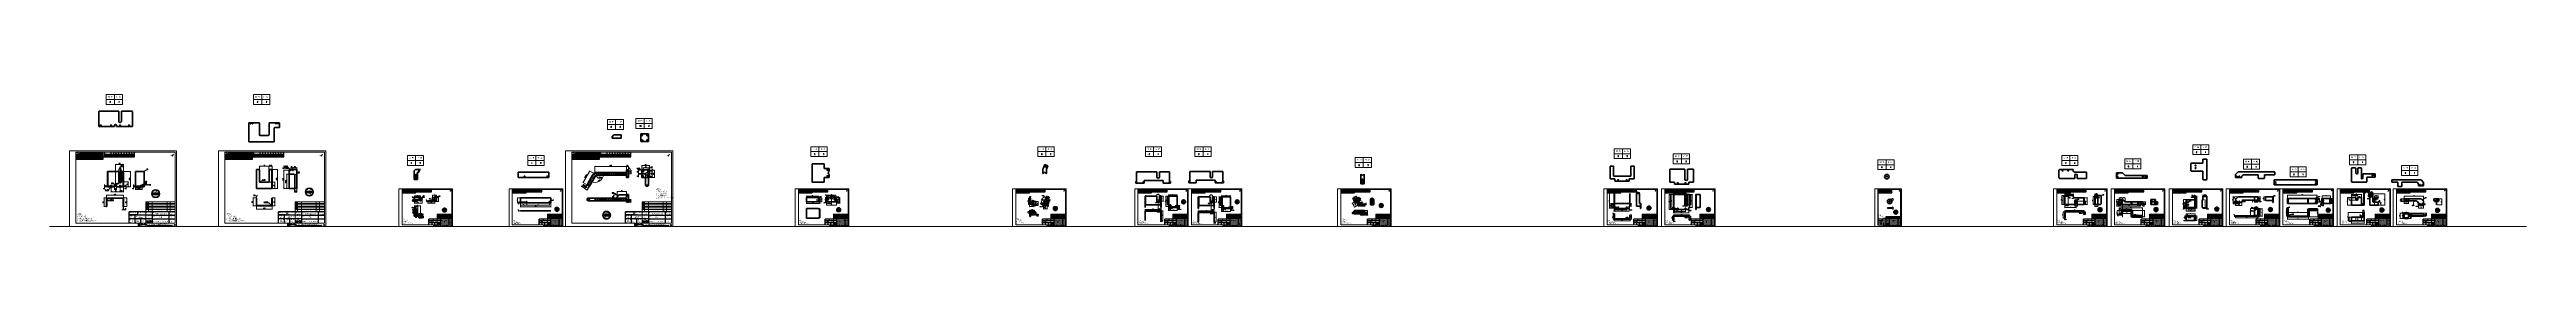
# Model space of a CAD drawing. Header units: millimetres. Extents: x 1333 to 359964, y -52803 to -5704.
# Drawn here: x 160575 to 179982, y -26402 to -25363 of the extents above; entities that cross this region are included whole.
import ezdxf
from ezdxf.enums import TextEntityAlignment as Align

# ---------------------------------------------------------------- set-up
doc = ezdxf.new("R2010")
doc.units = ezdxf.units.MM
doc.header["$LTSCALE"] = 0.5
for name, pattern in [('AM_ISO02W050x2', [3.75, 3, -0.75]), ('AM_ISO08W050x2', [9, 6, -0.75, 1.5, -0.75]), ('CENTER', [2, 1.25, -0.25, 0.25, -0.25]), ('DASHDOT', [18.5, 12, -3, 0.5, -3]), ('DASHED', [15, 12, -3]), ('DASHSPACE', [30, 12, -18]), ('DIVIDE', [1.25, 0.5, -0.25, 0, -0.25, 0, -0.25]), ('DOT2', [0.125, 0, -0.125])]:
    doc.linetypes.add(name, pattern=pattern)
for name, color, linetype in [('SYMBOL', 7, 'Continuous'), ('图\\M+19E79\\M+195B6\\M+18E9A', 7, 'Continuous'), ('图号', 7, 'Continuous'), ('图名', 7, 'Continuous'), ('数量', 7, 'Continuous'), ('材质', 7, 'Continuous'), ('表面处理', 7, 'Continuous'), ('车型', 7, 'Continuous')]:
    doc.layers.add(name, color=color, linetype=linetype)
for name, color, linetype, lineweight in [('中心线', 2, 'AM_ISO08W050x2', 18), ('印章专用-出图', 1, 'Continuous', 80), ('图框', 7, 'Continuous', 18), ('标注线', 3, 'Continuous', 18), ('热处理', 7, 'Continuous', 20), ('粗实线', 7, 'Continuous', 35), ('粗虚线', 6, 'AM_ISO02W050x2', 35), ('细实线', 3, 'Continuous', 18), ('虚线', 1, 'AM_ISO02W050x2', 18)]:
    doc.layers.add(name, color=color, linetype=linetype, lineweight=lineweight)
doc.layers.add('打印', color=7, linetype='Continuous', lineweight=15, plot=False)
doc.layers.add('打印-禁用', color=7, linetype='Continuous', lineweight=15, plot=False)
doc.styles.add('DIM', font='romans.shx', dxfattribs={"width": 0.8, "bigfont": 'bigfont.shx'})
doc.styles.get("Standard").update_dxf_attribs({"font": 'simplex.shx'})
doc.styles.add('STYLE1', font='')
doc.styles.add('国标', font='simfang.ttf', dxfattribs={"width": 0.8})
doc.styles.add('机械长仿宋', font='gbenor.shx', dxfattribs={"height": 1, "bigfont": 'gbcbig.shx'})
doc.styles.add('标题\\M+18E9A', font='romand.shx', dxfattribs={"oblique": 10, "bigfont": 'bigfont.shx'})
doc.styles.get('STYLE1').set_extended_font_data('SimSun')
doc.dimstyles.new('DEH 1-1', dxfattribs={"dimtxt": 3.5, "dimasz": 2.5, "dimexe": 1, "dimexo": 0.625, "dimgap": 1.2, "dimtad": 1, "dimtoh": 1, "dimdsep": 46, "dimtxsty": 'DIM', "dimblk": 'OPEN', "dimcen": 0, "dimclrd": 8, "dimclre": 8, "dimclrt": 2, "dimazin": 2, "dimtfac": 0.5, "dimtmove": 0, "dimatfit": 3, "dimldrblk": 'OPEN', "dimfxl": 0, "dimtolj": 2, "dimlwd": 18, "dimlwe": 18, "dimarcsym": 0})
doc.dimstyles.new('DEH 1-1$0', dxfattribs={"dimtxt": 3.5, "dimasz": 2.5, "dimexe": 1, "dimexo": 0.625, "dimgap": 1.2, "dimtad": 1, "dimzin": 9, "dimdsep": 46, "dimtxsty": 'DIM', "dimblk": 'OPEN', "dimcen": 0, "dimclrd": 8, "dimclre": 8, "dimclrt": 2, "dimazin": 2, "dimtfac": 0.5, "dimtmove": 0, "dimatfit": 3, "dimldrblk": 'OPEN', "dimfxl": 0, "dimtolj": 2, "dimlwd": 18, "dimlwe": 18, "dimarcsym": 0})
doc.dimstyles.new('DEH 1-1$3', dxfattribs={"dimtxt": 3.5, "dimasz": 2.5, "dimexe": 1, "dimexo": 0.625, "dimgap": 1.2, "dimtad": 1, "dimtoh": 1, "dimdsep": 46, "dimtxsty": 'DIM', "dimblk": 'OPEN', "dimcen": 0, "dimclrd": 8, "dimclre": 8, "dimclrt": 2, "dimazin": 2, "dimtfac": 0.5, "dimtofl": 0, "dimtmove": 0, "dimatfit": 3, "dimldrblk": 'OPEN', "dimfxl": 0, "dimtolj": 2, "dimlwd": 18, "dimlwe": 18, "dimarcsym": 0})
doc.dimstyles.new('DEH 1-1$4', dxfattribs={"dimtxt": 3.5, "dimasz": 2.5, "dimexe": 1, "dimexo": 0.625, "dimgap": 1.2, "dimtad": 1, "dimtoh": 1, "dimdsep": 46, "dimtxsty": 'DIM', "dimblk": 'OPEN', "dimcen": 0, "dimclrd": 8, "dimclre": 8, "dimclrt": 2, "dimazin": 2, "dimtfac": 0.5, "dimtofl": 0, "dimtmove": 0, "dimatfit": 3, "dimldrblk": 'OPEN', "dimfxl": 0, "dimtolj": 2, "dimlwd": 18, "dimlwe": 18, "dimarcsym": 0})
doc.dimstyles.new('DEH 1-2', dxfattribs={"dimscale": 2, "dimtxt": 3.5, "dimasz": 2.5, "dimexe": 1, "dimexo": 0.625, "dimgap": 1.2, "dimtad": 1, "dimtoh": 1, "dimdsep": 46, "dimtxsty": 'DIM', "dimblk": 'OPEN', "dimcen": 0, "dimclrd": 8, "dimclre": 8, "dimclrt": 2, "dimazin": 2, "dimtfac": 0.5, "dimtmove": 0, "dimatfit": 3, "dimldrblk": 'OPEN', "dimfxl": 0, "dimtolj": 2, "dimlwd": 18, "dimlwe": 18, "dimarcsym": 0})
doc.dimstyles.new('DEH 1-2$0', dxfattribs={"dimscale": 2, "dimtxt": 3.5, "dimasz": 2.5, "dimexe": 1, "dimexo": 0.625, "dimgap": 1.2, "dimtad": 1, "dimdsep": 46, "dimtxsty": 'DIM', "dimblk": 'OPEN', "dimcen": 0, "dimclrd": 8, "dimclre": 8, "dimclrt": 2, "dimazin": 2, "dimtfac": 0.5, "dimtmove": 0, "dimatfit": 3, "dimldrblk": 'OPEN', "dimfxl": 0, "dimtolj": 2, "dimlwd": 13, "dimlwe": 13, "dimarcsym": 0})
doc.dimstyles.new('DEH 1-2$3', dxfattribs={"dimscale": 2, "dimtxt": 3.5, "dimasz": 2.5, "dimexe": 1, "dimexo": 0.625, "dimgap": 1.2, "dimtad": 1, "dimtoh": 1, "dimdsep": 46, "dimtxsty": 'DIM', "dimblk": 'OPEN', "dimcen": 0, "dimclrd": 8, "dimclre": 8, "dimclrt": 2, "dimazin": 2, "dimtfac": 0.5, "dimtofl": 0, "dimtmove": 0, "dimatfit": 3, "dimldrblk": 'OPEN', "dimfxl": 0, "dimtolj": 2, "dimlwd": 18, "dimlwe": 18, "dimarcsym": 0})
doc.dimstyles.new('DEH 1-2$4', dxfattribs={"dimscale": 2, "dimtxt": 3.5, "dimasz": 2.5, "dimexe": 1, "dimexo": 0.625, "dimgap": 1.2, "dimtad": 1, "dimtoh": 1, "dimdsep": 46, "dimtxsty": 'DIM', "dimblk": 'OPEN', "dimcen": 0, "dimclrd": 8, "dimclre": 8, "dimclrt": 2, "dimazin": 2, "dimtfac": 0.5, "dimtofl": 0, "dimtmove": 0, "dimatfit": 3, "dimldrblk": 'OPEN', "dimfxl": 0, "dimtolj": 2, "dimlwd": 18, "dimlwe": 18, "dimarcsym": 0})
doc.dimstyles.new('DEH 1-2$7', dxfattribs={"dimscale": 2, "dimtxt": 3.5, "dimasz": 2.5, "dimexe": 1, "dimexo": 0.625, "dimgap": 1.2, "dimtad": 1, "dimdsep": 46, "dimtxsty": 'DIM', "dimblk": 'OPEN', "dimcen": 0, "dimclrd": 8, "dimclre": 8, "dimclrt": 2, "dimazin": 2, "dimtfac": 0.5, "dimtmove": 0, "dimatfit": 3, "dimldrblk": 'OPEN', "dimfxl": 0, "dimtolj": 2, "dimlwd": 13, "dimlwe": 13, "dimarcsym": 0})

# ---------------------------------------------------------------- blocks, each defined once
blk = doc.blocks.new('GZDEH零件A3图框V01版')
at = {"lineweight": 5}
for p, q in [((3127.3, -1835.8), (3127.2, -1835.9)), ((3127.2, -1835.9), (3127.2, -1835.9)), ((3127.2, -1835.9), (3127.2, -1836)), ((3127.2, -1836), (3127.3, -1836)), ((3127.3, -1836.3), (3127.2, -1836.3)), ((3127.2, -1836.3), (3127.2, -1836.4)), ((3127.2, -1836.4), (3127.2, -1836.4)), ((3127.2, -1836.4), (3127.2, -1836.5)), ((3127.2, -1836.5), (3127.3, -1836.5)), ((3127.2, -1836.5), (3127.2, -1836.5)), ((3127.6, -1836.6), (3127.2, -1836.8)), ((3127.2, -1836.8), (3127.2, -1836.9)), ((3127.2, -1836.9), (3127.2, -1836.9)), ((3127.2, -1836.9), (3127.3, -1837)), ((3127.4, -1837.2), (3127.2, -1837.3)), ((3127.2, -1837.3), (3127.2, -1837.4)), ((3127.2, -1837.4), (3127.2, -1837.4)), ((3127.2, -1837.4), (3127.3, -1837.5)), ((3127.3, -1837.8), (3127.2, -1837.8)), ((3127.2, -1837.8), (3127.2, -1837.9)), ((3127.2, -1837.9), (3127.2, -1837.9)), ((3127.2, -1837.9), (3127.3, -1838)), ((3127.3, -1838.3), (3127.2, -1838.3)), ((3127.2, -1838.3), (3127.2, -1838.4)), ((3127.2, -1838.4), (3127.2, -1838.5)), ((3127.2, -1838.5), (3127.3, -1838.5)), ((3127.3, -1838.8), (3127.2, -1838.8)), ((3127.2, -1838.8), (3127.2, -1838.9)), ((3127.2, -1838.9), (3127.2, -1838.9)), ((3127.2, -1838.9), (3127.3, -1838.9)), ((3127.3, -1839.2), (3127.2, -1839.3)), ((3127.2, -1839.3), (3127.2, -1839.4)), ((3127.2, -1839.4), (3127.2, -1839.4)), ((3127.2, -1839.4), (3127.3, -1839.5)), ((3127.3, -1839.7), (3127.2, -1839.7)), ((3127.2, -1839.7), (3127.2, -1839.8)), ((3127.2, -1839.8), (3127.2, -1839.9)), ((3127.2, -1839.9), (3127.3, -1839.9)), ((3127.3, -1840.2), (3127.2, -1840.2)), ((3127.2, -1840.2), (3127.2, -1840.2)), ((3127.2, -1840.2), (3127.2, -1840.3)), ((3127.2, -1840.3), (3127.2, -1840.3)), ((3127.2, -1840.3), (3127.3, -1840.4)), ((3127.3, -1840.7), (3127.2, -1840.7)), ((3127.2, -1840.7), (3127.2, -1840.8)), ((3127.2, -1840.8), (3127.2, -1840.8)), ((3127.2, -1840.8), (3127.3, -1840.9)), ((3127.3, -1841.2), (3127.2, -1841.3)), ((3127.2, -1841.3), (3127.2, -1841.3)), ((3127.2, -1841.3), (3127.2, -1841.4)), ((3127.2, -1841.4), (3127.3, -1841.4)), ((3127.3, -1841.7), (3127.2, -1841.7)), ((3127.2, -1841.7), (3127.2, -1841.8)), ((3127.2, -1841.8), (3127.2, -1841.8)), ((3127.2, -1841.8), (3127.3, -1841.9)), ((3127.3, -1842.2), (3127.2, -1842.2)), ((3127.2, -1842.2), (3127.2, -1842.3)), ((3127.2, -1842.3), (3127.2, -1842.4)), ((3127.2, -1842.4), (3127.3, -1842.4)), ((3127.3, -1842.7), (3127.2, -1842.7)), ((3127.2, -1842.7), (3127.2, -1842.7)), ((3127.2, -1842.7), (3127.2, -1842.7)), ((3127.2, -1842.7), (3127.2, -1842.8)), ((3127.2, -1842.8), (3127.3, -1842.9)), ((3127.4, -1835.7), (3127.3, -1835.8)), ((3127.3, -1835.8), (3127.3, -1835.8)), ((3127.3, -1836), (3127.4, -1836)), ((3127.3, -1836), (3127.3, -1836)), ((3127.3, -1836), (3127.3, -1836)), ((3127.3, -1836), (3127.3, -1836)), ((3127.4, -1836.2), (3127.3, -1836.3)), ((3127.3, -1836.3), (3127.3, -1836.3)), ((3127.3, -1836.5), (3127.4, -1836.5)), ((3127.3, -1837), (3127.4, -1837)), ((3127.3, -1837.5), (3127.4, -1837.5)), ((3127.5, -1837.7), (3127.3, -1837.7)), ((3127.3, -1837.7), (3127.3, -1837.8)), ((3127.3, -1837.8), (3127.3, -1837.8)), ((3127.3, -1838), (3127.5, -1838)), ((3127.4, -1838.2), (3127.3, -1838.2)), ((3127.3, -1838.2), (3127.3, -1838.3)), ((3127.3, -1838.5), (3127.5, -1838.5)), ((3127.3, -1838.5), (3127.3, -1838.5)), ((3127.3, -1838.5), (3127.3, -1838.5)), ((3127.4, -1838.7), (3127.3, -1838.8)), ((3127.3, -1838.9), (3127.3, -1838.9)), ((3127.3, -1838.9), (3127.3, -1839)), ((3127.3, -1839), (3127.5, -1839)), ((3127.5, -1839.2), (3127.3, -1839.2)), ((3127.3, -1839.5), (3127.4, -1839.5)), ((3127.4, -1839.7), (3127.3, -1839.7)), ((3127.3, -1839.7), (3127.3, -1839.7)), ((3127.3, -1839.9), (3127.4, -1840)), ((3127.4, -1840.2), (3127.3, -1840.2)), ((3127.3, -1840.2), (3127.3, -1840.2)), ((3127.3, -1840.4), (3127.4, -1840.5)), ((3127.8, -1840.9), (3127.3, -1840.7)), ((3127.3, -1840.7), (3127.3, -1840.7)), ((3127.3, -1840.7), (3127.3, -1840.7)), ((3127.3, -1840.9), (3127.4, -1841)), ((3127.4, -1841.3), (3127.3, -1841.2)), ((3127.3, -1841.4), (3127.3, -1841.4)), ((3127.3, -1841.4), (3127.3, -1841.4)), ((3127.3, -1841.4), (3127.4, -1841.5)), ((3127.5, -1841.8), (3127.3, -1841.7)), ((3127.3, -1841.7), (3127.3, -1841.7)), ((3127.3, -1841.7), (3127.3, -1841.7)), ((3127.3, -1841.9), (3127.4, -1842)), ((3127.4, -1842.2), (3127.3, -1842.2)), ((3127.3, -1842.4), (3127.3, -1842.4)), ((3127.3, -1842.4), (3127.3, -1842.5)), ((3127.3, -1842.5), (3127.4, -1842.5)), ((3127.4, -1842.7), (3127.3, -1842.6)), ((3127.3, -1842.6), (3127.3, -1842.7)), ((3127.3, -1842.9), (3127.4, -1842.9)), ((3127.5, -1835.7), (3127.4, -1835.7)), ((3127.4, -1836), (3127.5, -1835.9)), ((3127.5, -1836.2), (3127.4, -1836.2)), ((3127.4, -1836.5), (3127.5, -1836.4)), ((3127.4, -1837), (3127.5, -1836.9)), ((3127.6, -1837.2), (3127.4, -1837.2)), ((3127.4, -1837.2), (3127.4, -1837.2)), ((3127.4, -1837.5), (3127.5, -1837.4)), ((3127.5, -1838.2), (3127.4, -1838.2)), ((3127.5, -1838.7), (3127.4, -1838.7)), ((3127.4, -1839.5), (3127.5, -1839.5)), ((3127.5, -1839.8), (3127.4, -1839.7)), ((3127.4, -1840), (3127.4, -1840)), ((3127.4, -1840), (3127.6, -1840)), ((3127.5, -1840.3), (3127.4, -1840.2)), ((3127.4, -1840.5), (3127.5, -1840.5)), ((3127.4, -1841), (3127.5, -1841)), ((3127.5, -1841.3), (3127.4, -1841.3)), ((3127.4, -1841.5), (3127.5, -1841.5)), ((3127.4, -1842), (3127.5, -1842)), ((3127.5, -1842.3), (3127.4, -1842.2)), ((3127.4, -1842.5), (3127.4, -1842.5)), ((3127.4, -1842.5), (3127.4, -1842.5)), ((3127.4, -1842.5), (3127.5, -1842.5)), ((3127.4, -1842.8), (3127.4, -1842.7)), ((3127.6, -1842.9), (3127.4, -1842.8)), ((3127.4, -1842.9), (3127.4, -1843)), ((3127.4, -1843), (3127.5, -1843.1)), ((3127.6, -1835.6), (3127.5, -1835.6)), ((3127.5, -1835.6), (3127.5, -1835.7)), ((3127.5, -1835.9), (3127.7, -1835.8)), ((3127.7, -1836.1), (3127.5, -1836.2)), ((3127.5, -1836.4), (3127.6, -1836.4)), ((3127.5, -1836.9), (3127.6, -1836.9)), ((3127.5, -1837.4), (3127.7, -1837.4)), ((3127.6, -1837.7), (3127.5, -1837.7)), ((3127.5, -1838), (3127.6, -1837.9)), ((3127.6, -1838.2), (3127.5, -1838.2)), ((3127.5, -1838.5), (3127.6, -1838.5)), ((3127.6, -1838.7), (3127.5, -1838.7)), ((3127.5, -1839), (3127.6, -1839)), ((3127.6, -1839.2), (3127.5, -1839.2)), ((3127.5, -1839.5), (3127.6, -1839.5)), ((3127.6, -1839.8), (3127.5, -1839.8)), ((3127.6, -1840.3), (3127.5, -1840.3)), ((3127.5, -1840.5), (3127.6, -1840.5)), ((3127.5, -1841), (3127.7, -1841.1)), ((3127.7, -1841.4), (3127.5, -1841.3)), ((3127.5, -1841.5), (3127.6, -1841.6)), ((3127.7, -1841.9), (3127.5, -1841.8)), ((3127.5, -1841.8), (3127.5, -1841.8)), ((3127.5, -1842), (3127.6, -1842.1)), ((3127.6, -1842.4), (3127.5, -1842.3)), ((3127.5, -1842.5), (3127.5, -1842.5)), ((3127.5, -1842.5), (3127.6, -1842.6)), ((3127.5, -1843.1), (3127.5, -1843.1)), ((3127.5, -1843.1), (3127.6, -1843.1)), ((3127.7, -1835.7), (3127.6, -1835.6)), ((3127.6, -1836.4), (3127.7, -1836.3)), ((3127.6, -1836.4), (3127.6, -1836.4)), ((3127.8, -1836.5), (3127.6, -1836.6)), ((3127.6, -1836.9), (3127.7, -1836.9)), ((3127.7, -1837.1), (3127.6, -1837.2)), ((3127.7, -1837.7), (3127.6, -1837.7)), ((3127.6, -1837.9), (3127.8, -1837.9)), ((3127.7, -1838.2), (3127.6, -1838.2)), ((3127.6, -1838.5), (3127.8, -1838.4)), ((3127.7, -1838.7), (3127.6, -1838.7)), ((3127.6, -1839), (3127.8, -1839)), ((3127.8, -1839.2), (3127.6, -1839.2)), ((3127.6, -1839.5), (3127.6, -1839.5)), ((3127.6, -1839.5), (3127.7, -1839.5)), ((3127.7, -1839.8), (3127.6, -1839.8)), ((3127.6, -1840), (3127.6, -1840)), ((3127.6, -1840), (3127.7, -1840)), ((3127.8, -1840.3), (3127.6, -1840.3)), ((3127.6, -1840.5), (3127.7, -1840.5)), ((3127.6, -1841.6), (3127.7, -1841.6)), ((3127.6, -1841.6), (3127.6, -1841.6)), ((3127.6, -1841.6), (3127.6, -1841.6)), ((3127.6, -1841.6), (3127.6, -1841.6)), ((3127.6, -1842.1), (3127.6, -1842.1)), ((3127.6, -1842.1), (3127.6, -1842.1)), ((3127.6, -1842.1), (3127.7, -1842.1)), ((3127.6, -1842.5), (3127.6, -1842.4)), ((3127.6, -1842.6), (3127.6, -1842.5)), ((3127.6, -1842.5), (3127.6, -1842.5)), ((3127.6, -1842.6), (3127.6, -1842.6)), ((3127.6, -1842.6), (3127.6, -1842.6)), ((3127.6, -1842.6), (3127.6, -1842.6)), ((3127.6, -1843), (3127.6, -1842.9)), ((3127.6, -1843.1), (3127.6, -1843)), ((3127.6, -1843), (3127.6, -1843)), ((3127.6, -1843.1), (3127.6, -1843.1)), ((3127.7, -1835.8), (3127.7, -1835.7)), ((3127.7, -1835.7), (3127.7, -1835.7)), ((3127.7, -1836.2), (3127.7, -1836.1)), ((3127.7, -1836.3), (3127.7, -1836.2)), ((3127.7, -1836.2), (3127.7, -1836.2)), ((3127.7, -1836.9), (3127.7, -1836.8)), ((3127.7, -1836.8), (3127.8, -1836.8)), ((3127.9, -1837.1), (3127.7, -1837.1)), ((3127.7, -1837.1), (3127.7, -1837.1)), ((3127.7, -1837.4), (3127.8, -1837.3)), ((3127.8, -1837.6), (3127.7, -1837.7)), ((3127.8, -1838.2), (3127.7, -1838.2)), ((3127.8, -1838.7), (3127.7, -1838.7)), ((3127.7, -1838.7), (3127.7, -1838.7)), ((3127.7, -1839.5), (3127.8, -1839.5)), ((3127.7, -1839.5), (3127.7, -1839.5)), ((3127.7, -1839.5), (3127.7, -1839.5)), ((3127.7, -1839.5), (3127.7, -1839.5)), ((3127.8, -1839.8), (3127.7, -1839.8)), ((3127.7, -1839.8), (3127.7, -1839.8)), ((3127.7, -1840), (3127.8, -1840)), ((3127.7, -1840), (3127.7, -1840)), ((3127.7, -1840.5), (3127.7, -1840.5)), ((3127.7, -1840.5), (3127.8, -1840.6)), ((3127.7, -1841.1), (3127.9, -1841.1)), ((3127.7, -1841.5), (3127.7, -1841.4)), ((3127.7, -1841.4), (3127.7, -1841.4)), ((3127.7, -1841.6), (3127.7, -1841.5)), ((3127.7, -1841.6), (3127.7, -1841.6)), ((3127.7, -1841.6), (3127.7, -1841.6)), ((3127.7, -1842), (3127.7, -1841.9)), ((3127.7, -1842.1), (3127.7, -1842)), ((3127.7, -1842), (3127.7, -1842)), ((3128.2, -1836.4), (3127.8, -1836.5)), ((3127.8, -1836.8), (3128, -1836.8)), ((3127.8, -1837.3), (3127.8, -1837.3)), ((3127.8, -1837.3), (3127.9, -1837.3)), ((3127.8, -1837.7), (3127.8, -1837.6)), ((3127.8, -1837.6), (3127.8, -1837.6)), ((3127.8, -1837.8), (3127.8, -1837.7)), ((3127.8, -1837.7), (3127.8, -1837.7)), ((3127.8, -1837.9), (3127.8, -1837.8)), ((3127.8, -1838.3), (3127.8, -1838.2)), ((3127.8, -1838.4), (3127.8, -1838.3)), ((3127.8, -1838.3), (3127.8, -1838.3)), ((3127.8, -1838.8), (3127.8, -1838.7)), ((3127.8, -1838.9), (3127.8, -1838.8)), ((3127.8, -1838.8), (3127.8, -1838.8)), ((3127.8, -1839), (3127.8, -1838.9)), ((3127.8, -1838.9), (3127.8, -1838.9)), ((3127.8, -1838.9), (3127.8, -1838.9)), ((3127.8, -1839.3), (3127.8, -1839.2)), ((3127.8, -1839.4), (3127.8, -1839.3)), ((3127.8, -1839.5), (3127.8, -1839.4)), ((3127.8, -1839.5), (3127.8, -1839.5)), ((3127.8, -1839.5), (3127.8, -1839.5)), ((3127.8, -1839.9), (3127.8, -1839.8)), ((3127.8, -1839.8), (3127.8, -1839.8)), ((3127.8, -1840), (3127.8, -1839.9)), ((3127.8, -1839.9), (3127.8, -1839.9)), ((3127.8, -1840), (3127.8, -1840)), ((3127.8, -1840), (3127.8, -1840)), ((3127.8, -1840), (3127.8, -1840)), ((3127.8, -1840), (3127.8, -1840)), ((3127.8, -1840), (3127.8, -1840)), ((3128, -1840.4), (3127.8, -1840.3)), ((3127.8, -1840.6), (3128, -1840.6)), ((3128.1, -1841), (3127.8, -1840.9)), ((3128, -1837), (3127.9, -1837.1)), ((3127.9, -1837.1), (3127.9, -1837.1)), ((3127.9, -1837.1), (3127.9, -1837.1)), ((3127.9, -1837.1), (3127.9, -1837.1)), ((3127.9, -1837.3), (3128.4, -1837.2)), ((3127.9, -1841.1), (3127.9, -1841.2)), ((3127.9, -1841.2), (3128, -1841.2)), ((3128, -1836.8), (3128, -1836.7)), ((3128, -1836.7), (3128.1, -1836.7)), ((3128.1, -1837), (3128, -1837)), ((3128.2, -1840.4), (3128, -1840.4)), ((3128, -1840.6), (3128.1, -1840.7)), ((3128, -1841.2), (3128.4, -1841.3)), ((3128.1, -1836.7), (3128.2, -1836.7)), ((3128.3, -1836.9), (3128.1, -1837)), ((3128.1, -1840.7), (3128.3, -1840.7)), ((3128.5, -1841.1), (3128.1, -1841)), ((3128.3, -1836.3), (3128.2, -1836.4)), ((3128.2, -1836.6), (3128.5, -1836.5)), ((3128.2, -1836.7), (3128.2, -1836.6)), ((3128.2, -1836.7), (3128.2, -1836.7)), ((3128.3, -1840.4), (3128.2, -1840.4)), ((3128.2, -1840.4), (3128.2, -1840.4)), ((3128.4, -1836.3), (3128.3, -1836.3)), ((3128.3, -1836.3), (3128.3, -1836.3)), ((3128.5, -1836.9), (3128.3, -1836.9)), ((3128.3, -1836.9), (3128.3, -1836.9)), ((3128.3, -1836.9), (3128.3, -1836.9)), ((3128.3, -1836.9), (3128.3, -1836.9)), ((3128.3, -1840.5), (3128.3, -1840.4)), ((3128.6, -1840.5), (3128.3, -1840.5)), ((3128.3, -1840.7), (3128.6, -1840.8)), ((3128.8, -1836.1), (3128.4, -1836.3)), ((3128.4, -1837.2), (3128.6, -1837.1)), ((3128.4, -1841.3), (3128.5, -1841.4)), ((3128.5, -1836.5), (3128.6, -1836.5)), ((3128.6, -1836.8), (3128.5, -1836.9)), ((3128.6, -1841.1), (3128.5, -1841.1)), ((3128.5, -1841.4), (3128.9, -1841.5)), ((3128.6, -1836.5), (3128.9, -1836.4)), ((3128.7, -1836.8), (3128.6, -1836.8)), ((3128.6, -1837.1), (3129, -1837)), ((3128.7, -1840.6), (3128.6, -1840.5)), ((3128.6, -1840.8), (3128.8, -1840.9)), ((3128.6, -1841.2), (3128.6, -1841.1)), ((3128.6, -1841.1), (3128.6, -1841.1)), ((3129, -1841.3), (3128.6, -1841.2)), ((3128.8, -1836.8), (3128.7, -1836.8)), ((3129, -1840.6), (3128.7, -1840.6)), ((3129, -1836), (3128.8, -1836.1)), ((3128.9, -1836.7), (3128.8, -1836.7)), ((3128.8, -1836.7), (3128.8, -1836.8)), ((3128.8, -1836.8), (3128.8, -1836.8)), ((3128.8, -1840.9), (3129.1, -1841)), ((3128.9, -1836.4), (3129, -1836.3)), ((3129, -1836.7), (3128.9, -1836.7)), ((3128.9, -1841.5), (3129, -1841.6)), ((3129.5, -1835.8), (3129, -1836)), ((3129, -1836.3), (3129.1, -1836.3)), ((3129.1, -1836.6), (3129, -1836.7)), ((3129, -1837), (3129.1, -1836.9)), ((3129.1, -1837.3), (3129, -1837.4)), ((3129, -1837.4), (3129, -1837.5)), ((3129, -1837.5), (3129, -1837.6)), ((3129, -1837.6), (3129.1, -1837.6)), ((3129.1, -1838), (3129, -1838.1)), ((3129, -1838.1), (3129, -1838.1)), ((3129, -1838.1), (3129, -1838.2)), ((3129, -1838.2), (3129.1, -1838.3)), ((3129.1, -1838.6), (3129, -1838.7)), ((3129, -1838.7), (3129, -1838.8)), ((3129, -1838.8), (3129, -1838.9)), ((3129, -1838.9), (3129.1, -1838.9)), ((3129.1, -1839.3), (3129, -1839.4)), ((3129, -1839.4), (3129, -1839.5)), ((3129, -1839.5), (3129, -1839.6)), ((3129, -1839.6), (3129.1, -1839.6)), ((3129.1, -1840), (3129, -1840)), ((3129, -1840), (3129, -1840.1)), ((3129, -1840.1), (3129, -1840.2)), ((3129, -1840.2), (3129.1, -1840.3)), ((3129.1, -1840.6), (3129, -1840.6)), ((3129, -1840.6), (3129, -1840.6)), ((3129.2, -1841.4), (3129, -1841.3)), ((3129, -1841.6), (3129.1, -1841.6)), ((3129.1, -1836.3), (3129.2, -1836.2)), ((3129.2, -1836.6), (3129.1, -1836.6)), ((3129.1, -1836.6), (3129.1, -1836.6)), ((3129.1, -1836.6), (3129.1, -1836.6)), ((3129.1, -1836.6), (3129.1, -1836.6)), ((3129.1, -1836.9), (3129.2, -1836.9)), ((3129.2, -1837.3), (3129.1, -1837.3)), ((3129.1, -1837.3), (3129.1, -1837.3)), ((3129.1, -1837.6), (3129.1, -1837.6)), ((3129.1, -1837.6), (3129.1, -1837.6)), ((3129.1, -1837.6), (3129.1, -1837.6)), ((3129.1, -1837.6), (3129.2, -1837.6)), ((3129.1, -1837.6), (3129.1, -1837.6)), ((3129.1, -1837.6), (3129.1, -1837.6)), ((3129.2, -1838), (3129.1, -1838)), ((3129.1, -1838), (3129.1, -1838)), ((3129.1, -1838), (3129.1, -1838)), ((3129.1, -1838.3), (3129.1, -1838.3)), ((3129.1, -1838.3), (3129.1, -1838.3)), ((3129.1, -1838.3), (3129.1, -1838.3)), ((3129.1, -1838.3), (3129.3, -1838.3)), ((3129.1, -1838.3), (3129.1, -1838.3)), ((3129.1, -1838.3), (3129.1, -1838.3)), ((3129.2, -1838.6), (3129.1, -1838.6)), ((3129.1, -1838.6), (3129.1, -1838.6)), ((3129.1, -1838.9), (3129.1, -1838.9)), ((3129.1, -1838.9), (3129.1, -1839)), ((3129.1, -1839), (3129.2, -1839)), ((3129.2, -1839.3), (3129.1, -1839.3)), ((3129.1, -1839.6), (3129.1, -1839.6)), ((3129.1, -1839.6), (3129.1, -1839.6)), ((3129.1, -1839.6), (3129.1, -1839.6)), ((3129.1, -1839.6), (3129.1, -1839.6)), ((3129.1, -1839.6), (3129.1, -1839.6)), ((3129.1, -1839.6), (3129.2, -1839.6)), ((3129.2, -1840), (3129.1, -1840)), ((3129.1, -1840.3), (3129.1, -1840.3)), ((3129.1, -1840.3), (3129.1, -1840.3)), ((3129.1, -1840.3), (3129.1, -1840.3)), ((3129.1, -1840.3), (3129.3, -1840.3)), ((3129.3, -1840.7), (3129.1, -1840.6)), ((3129.1, -1840.6), (3129.1, -1840.6)), ((3129.1, -1841), (3129.4, -1841)), ((3129.1, -1841.6), (3129.2, -1841.7)), ((3129.2, -1836.2), (3129.2, -1836.2)), ((3129.2, -1836.2), (3129.3, -1836.2)), ((3129.3, -1836.6), (3129.2, -1836.6)), ((3129.2, -1836.9), (3129.3, -1836.9)), ((3129.3, -1837.2), (3129.2, -1837.3)), ((3129.2, -1837.3), (3129.2, -1837.3)), ((3129.2, -1837.6), (3129.3, -1837.6)), ((3129.3, -1837.9), (3129.2, -1838)), ((3129.6, -1838.6), (3129.2, -1838.6)), ((3129.2, -1838.6), (3129.2, -1838.6)), ((3129.2, -1839), (3129.2, -1839)), ((3129.2, -1839), (3129.3, -1839)), ((3129.3, -1839.3), (3129.2, -1839.3)), ((3129.2, -1839.6), (3129.3, -1839.6)), ((3129.4, -1840), (3129.2, -1840)), ((3129.2, -1840), (3129.2, -1840)), ((3129.7, -1841.5), (3129.2, -1841.4)), ((3129.2, -1841.7), (3129.4, -1841.7)), ((3129.4, -1835.2), (3129.3, -1835.3)), ((3129.3, -1835.3), (3129.3, -1835.3)), ((3129.3, -1835.3), (3129.3, -1835.4)), ((3129.3, -1835.4), (3129.3, -1835.4)), ((3129.3, -1835.4), (3129.3, -1835.5)), ((3129.3, -1835.5), (3129.4, -1835.5)), ((3129.3, -1836.2), (3129.5, -1836.1)), ((3129.3, -1836.2), (3129.3, -1836.2)), ((3129.4, -1836.5), (3129.3, -1836.6)), ((3129.3, -1836.9), (3129.4, -1836.8)), ((3129.4, -1837.2), (3129.3, -1837.2)), ((3129.3, -1837.6), (3129.4, -1837.6)), ((3129.5, -1837.9), (3129.3, -1837.9)), ((3129.3, -1837.9), (3129.3, -1837.9)), ((3129.3, -1838.3), (3129.4, -1838.2)), ((3129.3, -1839), (3129.3, -1838.9)), ((3129.3, -1838.9), (3129.3, -1838.9)), ((3129.3, -1838.9), (3129.3, -1838.9)), ((3129.3, -1838.9), (3131, -1838.9)), ((3129.5, -1839.3), (3129.3, -1839.3)), ((3129.3, -1839.6), (3129.4, -1839.6)), ((3129.3, -1840.3), (3129.3, -1840.3)), ((3129.3, -1840.3), (3129.5, -1840.4)), ((3129.4, -1840.7), (3129.3, -1840.7)), ((3129.7, -1842.3), (3129.3, -1842.1)), ((3129.3, -1842.1), (3129.3, -1842.2)), ((3129.3, -1842.2), (3129.3, -1842.3)), ((3129.3, -1842.3), (3129.3, -1842.3)), ((3129.3, -1842.3), (3129.3, -1842.4)), ((3129.3, -1842.4), (3129.3, -1842.4)), ((3129.3, -1842.4), (3129.4, -1842.4)), ((3129.4, -1834.7), (3129.5, -1834.6)), ((3129.4, -1834.8), (3129.4, -1834.7)), ((3129.4, -1834.9), (3129.4, -1834.8)), ((3129.5, -1834.9), (3129.4, -1834.9)), ((3129.5, -1835.1), (3129.4, -1835.2)), ((3129.4, -1835.5), (3129.5, -1835.4)), ((3129.5, -1836.5), (3129.4, -1836.5)), ((3129.4, -1836.5), (3129.4, -1836.5)), ((3129.4, -1836.5), (3129.4, -1836.5)), ((3129.4, -1836.8), (3129.5, -1836.8)), ((3129.5, -1837.2), (3129.4, -1837.2)), ((3129.4, -1837.2), (3129.4, -1837.2)), ((3129.4, -1837.6), (3129.4, -1837.5)), ((3129.4, -1837.5), (3129.4, -1837.5)), ((3129.4, -1837.5), (3129.5, -1837.5)), ((3129.4, -1838.2), (3129.6, -1838.2)), ((3129.4, -1839.6), (3129.4, -1839.6)), ((3129.4, -1839.6), (3129.4, -1839.6)), ((3129.4, -1839.6), (3129.4, -1839.7)), ((3129.4, -1839.7), (3129.4, -1839.7)), ((3129.4, -1839.7), (3129.5, -1839.7)), ((3129.6, -1840), (3129.4, -1840)), ((3129.4, -1840), (3129.4, -1840)), ((3129.6, -1840.8), (3129.4, -1840.7)), ((3129.4, -1841), (3129.6, -1841.1)), ((3129.4, -1841.7), (3129.5, -1841.8)), ((3129.4, -1842.4), (3129.5, -1842.5)), ((3129.5, -1842.9), (3129.4, -1842.8)), ((3129.4, -1842.8), (3129.4, -1842.9)), ((3129.4, -1842.9), (3129.4, -1843)), ((3129.4, -1843), (3129.4, -1843.1)), ((3129.4, -1843.1), (3129.4, -1843.1)), ((3129.4, -1843.1), (3129.4, -1843.1)), ((3129.4, -1843.1), (3129.5, -1843.2)), ((3129.5, -1843.6), (3129.4, -1843.6)), ((3129.4, -1843.6), (3129.4, -1843.7)), ((3129.5, -1833.9), (3129.8, -1833.6)), ((3129.5, -1834), (3129.5, -1833.9)), ((3129.5, -1834.1), (3129.5, -1834)), ((3129.5, -1834), (3129.5, -1834)), ((3129.5, -1834.2), (3129.5, -1834.1)), ((3129.5, -1834.1), (3129.5, -1834.1)), ((3129.6, -1834.2), (3129.5, -1834.2)), ((3129.5, -1834.2), (3129.5, -1834.2)), ((3129.5, -1834.2), (3129.5, -1834.2)), ((3129.5, -1834.2), (3129.5, -1834.2)), ((3129.5, -1834.6), (3129.6, -1834.5)), ((3129.6, -1834.8), (3129.5, -1834.9)), ((3129.5, -1834.9), (3129.5, -1834.9)), ((3129.6, -1835), (3129.5, -1835.1)), ((3129.5, -1835.4), (3129.6, -1835.4)), ((3129.6, -1835.8), (3129.5, -1835.8)), ((3129.5, -1836.1), (3129.6, -1836.1)), ((3129.6, -1836.4), (3129.5, -1836.5)), ((3129.5, -1836.8), (3129.6, -1836.8)), ((3129.6, -1837.2), (3129.5, -1837.2)), ((3129.5, -1837.2), (3129.5, -1837.2)), ((3129.5, -1837.5), (3129.6, -1837.5)), ((3129.6, -1837.9), (3129.5, -1837.9)), ((3129.5, -1837.9), (3129.5, -1837.9)), ((3129.8, -1839.3), (3129.5, -1839.3)), ((3129.5, -1839.3), (3129.5, -1839.3)), ((3129.5, -1839.3), (3129.5, -1839.3)), ((3129.5, -1839.3), (3129.5, -1839.3)), ((3129.5, -1839.7), (3129.5, -1839.7)), ((3129.5, -1839.7), (3129.6, -1839.7)), ((3129.5, -1840.4), (3129.8, -1840.4)), ((3129.5, -1841.8), (3129.8, -1841.9)), ((3129.5, -1842.5), (3129.6, -1842.6)), ((3129.6, -1842.9), (3129.5, -1842.9)), ((3129.5, -1843.2), (3129.8, -1843.4)), ((3129.6, -1843.6), (3129.5, -1843.6)), ((3129.8, -1833.9), (3129.6, -1834.2)), ((3129.6, -1834.5), (3129.7, -1834.4)), ((3129.6, -1834.5), (3129.6, -1834.5)), ((3129.8, -1834.7), (3129.6, -1834.8)), ((3129.7, -1834.9), (3129.6, -1835)), ((3129.6, -1835.4), (3129.7, -1835.3)), ((3129.7, -1835.7), (3129.6, -1835.7)), ((3129.6, -1835.7), (3129.6, -1835.8)), ((3129.6, -1836.1), (3129.9, -1835.9)), ((3129.7, -1836.4), (3129.6, -1836.4)), ((3129.6, -1836.8), (3129.7, -1836.7)), ((3129.9, -1837.1), (3129.6, -1837.2)), ((3129.6, -1837.5), (3129.7, -1837.5)), ((3129.7, -1837.9), (3129.6, -1837.9)), ((3129.6, -1837.9), (3129.6, -1837.9)), ((3129.6, -1838.2), (3129.6, -1838.2)), ((3129.6, -1838.2), (3129.6, -1838.2)), ((3129.6, -1838.2), (3129.7, -1838.2)), ((3129.8, -1838.6), (3129.6, -1838.6)), ((3129.6, -1839.7), (3129.6, -1839.7)), ((3129.6, -1839.7), (3129.7, -1839.7)), ((3129.7, -1840.1), (3129.6, -1840)), ((3129.7, -1840.8), (3129.6, -1840.8)), ((3129.6, -1840.8), (3129.6, -1840.8)), ((3129.6, -1841.1), (3129.9, -1841.2)), ((3129.6, -1842.6), (3129.8, -1842.6)), ((3129.7, -1843), (3129.6, -1842.9)), ((3129.7, -1843.7), (3129.6, -1843.6)), ((3129.7, -1834.4), (3129.8, -1834.4)), ((3129.8, -1834.9), (3129.7, -1834.9)), ((3129.7, -1835.3), (3129.7, -1835.3)), ((3129.7, -1835.3), (3129.8, -1835.3)), ((3129.8, -1835.7), (3129.7, -1835.7)), ((3129.7, -1835.7), (3129.7, -1835.7)), ((3129.9, -1836.4), (3129.7, -1836.4)), ((3129.7, -1836.7), (3129.8, -1836.7)), ((3129.7, -1837.5), (3129.8, -1837.5)), ((3129.8, -1837.9), (3129.7, -1837.9)), ((3129.7, -1838.2), (3129.7, -1838.2)), ((3129.7, -1838.2), (3129.7, -1838.2)), ((3129.7, -1838.2), (3129.8, -1838.2)), ((3129.7, -1839.7), (3129.9, -1839.7)), ((3129.8, -1840.1), (3129.7, -1840.1)), ((3129.8, -1840.8), (3129.7, -1840.8)), ((3129.7, -1840.8), (3129.7, -1840.8)), ((3129.8, -1841.6), (3129.7, -1841.5)), ((3129.7, -1841.5), (3129.7, -1841.5)), ((3129.9, -1842.3), (3129.7, -1842.3)), ((3129.8, -1843), (3129.7, -1843)), ((3129.8, -1843.8), (3129.7, -1843.7)), ((3129.8, -1833.6), (3130, -1833.5)), ((3130, -1833.8), (3129.8, -1833.9)), ((3129.8, -1834.4), (3129.9, -1834.3)), ((3129.8, -1834.4), (3129.8, -1834.4)), ((3129.8, -1834.4), (3129.8, -1834.4)), ((3129.9, -1834.6), (3129.8, -1834.7)), ((3129.9, -1834.9), (3129.8, -1834.9)), ((3129.8, -1835.2), (3130, -1835.1)), ((3129.8, -1835.3), (3129.8, -1835.2)), ((3129.8, -1835.2), (3129.8, -1835.2)), ((3129.8, -1835.2), (3129.8, -1835.2)), ((3129.8, -1835.3), (3129.8, -1835.3)), ((3129.8, -1835.8), (3129.8, -1835.7)), ((3129.8, -1835.7), (3129.8, -1835.7)), ((3129.9, -1835.9), (3129.8, -1835.8)), ((3129.8, -1835.8), (3129.8, -1835.8)), ((3129.8, -1836.7), (3130, -1836.7)), ((3129.8, -1837.5), (3129.9, -1837.5)), ((3129.9, -1837.9), (3129.8, -1837.9)), ((3129.8, -1838.2), (3129.9, -1838.2)), ((3130.1, -1838.6), (3129.8, -1838.6)), ((3129.9, -1839.3), (3129.8, -1839.3)), ((3129.9, -1840.1), (3129.8, -1840.1)), ((3129.8, -1840.4), (3130, -1840.4)), ((3129.9, -1840.8), (3129.8, -1840.8)), ((3129.9, -1841.6), (3129.8, -1841.6)), ((3129.8, -1841.6), (3129.8, -1841.6)), ((3129.8, -1841.8), (3129.9, -1841.7)), ((3129.8, -1841.9), (3129.8, -1841.8)), ((3129.8, -1842.6), (3129.8, -1842.6)), ((3129.8, -1842.6), (3129.8, -1842.7)), ((3129.8, -1842.7), (3129.9, -1842.7)), ((3129.9, -1843.1), (3129.8, -1843)), ((3129.8, -1843.4), (3130, -1843.5)), ((3129.9, -1834.3), (3130, -1834.2)), ((3129.9, -1834.3), (3129.9, -1834.3)), ((3129.9, -1834.3), (3129.9, -1834.3)), ((3130.1, -1834.5), (3129.9, -1834.6)), ((3130, -1834.8), (3129.9, -1834.9)), ((3129.9, -1835.9), (3129.9, -1835.9)), ((3129.9, -1835.9), (3129.9, -1835.9)), ((3129.9, -1835.9), (3129.9, -1835.9)), ((3130, -1836.3), (3129.9, -1836.3)), ((3129.9, -1836.3), (3129.9, -1836.4)), ((3130, -1837.1), (3129.9, -1837.1)), ((3129.9, -1837.5), (3129.9, -1837.4)), ((3129.9, -1837.4), (3129.9, -1837.4)), ((3129.9, -1837.4), (3130.1, -1837.4)), ((3130.1, -1837.8), (3129.9, -1837.9)), ((3129.9, -1838.2), (3129.9, -1838.2)), ((3129.9, -1838.2), (3130, -1838.2)), ((3130.1, -1839.3), (3129.9, -1839.3)), ((3129.9, -1839.7), (3130, -1839.7)), ((3130, -1840.1), (3129.9, -1840.1)), ((3130, -1840.9), (3129.9, -1840.8)), ((3129.9, -1841.2), (3130, -1841.2)), ((3129.9, -1841.7), (3129.9, -1841.6)), ((3129.9, -1841.6), (3129.9, -1841.6)), ((3129.9, -1841.6), (3129.9, -1841.6)), ((3130.3, -1842.5), (3129.9, -1842.3)), ((3129.9, -1842.7), (3130, -1842.7)), ((3130, -1843.1), (3129.9, -1843.1)), ((3130, -1833.5), (3130.3, -1833.3)), ((3130.3, -1833.6), (3130, -1833.8)), ((3130, -1834.2), (3130, -1834.2)), ((3130, -1834.2), (3130.1, -1834.2)), ((3130.1, -1834.7), (3130, -1834.8)), ((3130, -1835.1), (3130.1, -1835.1)), ((3130.1, -1836.4), (3130, -1836.3)), ((3130, -1836.3), (3130, -1836.3)), ((3130, -1836.7), (3130, -1836.7)), ((3130, -1836.7), (3130.1, -1836.7)), ((3130.3, -1837), (3130, -1837.1)), ((3130, -1838.2), (3130.1, -1838.2)), ((3130, -1839.7), (3130.2, -1839.7)), ((3130.1, -1840.1), (3130, -1840.1)), ((3130, -1840.4), (3130.3, -1840.5)), ((3130.1, -1840.9), (3130, -1840.9)), ((3130, -1840.9), (3130, -1840.9)), ((3130, -1841.2), (3130.1, -1841.1)), ((3130, -1841.2), (3130, -1841.2)), ((3130, -1841.2), (3130, -1841.2)), ((3130, -1842.7), (3130.1, -1842.8)), ((3130, -1843.2), (3130, -1843.1)), ((3130, -1843.1), (3130, -1843.1)), ((3130.1, -1843.2), (3130, -1843.2)), ((3130, -1843.2), (3130, -1843.2)), ((3130, -1843.5), (3130.3, -1843.7)), ((3130.1, -1834.2), (3130.2, -1834.1)), ((3130.1, -1834.2), (3130.1, -1834.2)), ((3130.2, -1834.5), (3130.1, -1834.5)), ((3130.1, -1834.5), (3130.1, -1834.5)), ((3130.3, -1834.6), (3130.1, -1834.7)), ((3130.1, -1834.7), (3130.1, -1834.7)), ((3130.1, -1835.1), (3130.3, -1835)), ((3130.1, -1836.5), (3130.1, -1836.4)), ((3130.1, -1836.6), (3130.1, -1836.5)), ((3130.1, -1836.7), (3130.1, -1836.6)), ((3130.1, -1837.4), (3130.1, -1837.4)), ((3130.1, -1837.4), (3130.3, -1837.4)), ((3130.3, -1837.8), (3130.1, -1837.8)), ((3130.1, -1837.8), (3130.1, -1837.8)), ((3130.1, -1838.2), (3130.1, -1838.2)), ((3130.1, -1838.2), (3130.2, -1838.2)), ((3130.2, -1838.6), (3130.1, -1838.6)), ((3130.1, -1839.4), (3130.1, -1839.3)), ((3130.4, -1839.4), (3130.1, -1839.4)), ((3130.1, -1839.4), (3130.1, -1839.4)), ((3130.1, -1839.4), (3130.1, -1839.4)), ((3130.3, -1840.1), (3130.1, -1840.1)), ((3130.1, -1841), (3130.1, -1840.9)), ((3130.1, -1840.9), (3130.1, -1840.9)), ((3130.1, -1840.9), (3130.1, -1840.9)), ((3130.1, -1840.9), (3130.1, -1840.9)), ((3130.1, -1840.9), (3130.1, -1840.9)), ((3130.1, -1841.1), (3130.1, -1841)), ((3130.1, -1842.8), (3130.3, -1842.9)), ((3130.2, -1843.3), (3130.1, -1843.2)), ((3130.2, -1834.1), (3130.2, -1834.1)), ((3130.2, -1834.1), (3130.3, -1834.1)), ((3130.3, -1834.4), (3130.2, -1834.4)), ((3130.2, -1834.4), (3130.2, -1834.5)), ((3130.2, -1838.2), (3130.2, -1838.1)), ((3130.2, -1838.1), (3130.4, -1838.1)), ((3130.2, -1838.2), (3130.2, -1838.2)), ((3130.2, -1838.2), (3130.2, -1838.2)), ((3130.3, -1838.6), (3130.2, -1838.6)), ((3130.2, -1838.6), (3130.2, -1838.6)), ((3130.2, -1839.7), (3130.3, -1839.7)), ((3130.3, -1843.3), (3130.2, -1843.3)), ((3130.3, -1833.3), (3130.3, -1833.3)), ((3130.3, -1833.3), (3130.4, -1833.3)), ((3130.4, -1833.6), (3130.3, -1833.6)), ((3130.3, -1833.6), (3130.3, -1833.6)), ((3130.3, -1834.1), (3130.6, -1834.1)), ((3130.3, -1834.1), (3130.3, -1834.1)), ((3130.3, -1834.1), (3130.3, -1834.1)), ((3130.4, -1834.4), (3130.3, -1834.4)), ((3130.3, -1834.4), (3130.3, -1834.4)), ((3130.4, -1834.6), (3130.3, -1834.6)), ((3130.3, -1834.6), (3130.3, -1834.6)), ((3130.3, -1835), (3130.4, -1835)), ((3130.4, -1835.4), (3130.3, -1835.4)), ((3130.3, -1835.4), (3130.3, -1835.6)), ((3130.3, -1835.6), (3130.3, -1835.7)), ((3130.3, -1835.6), (3130.3, -1835.6)), ((3130.3, -1835.7), (3130.5, -1835.8)), ((3130.4, -1836.2), (3130.3, -1836.2)), ((3130.3, -1836.2), (3130.3, -1836.3)), ((3130.3, -1836.3), (3130.3, -1836.4)), ((3130.3, -1836.4), (3130.3, -1836.5)), ((3130.3, -1836.5), (3130.4, -1836.6)), ((3130.4, -1837), (3130.3, -1837)), ((3130.3, -1837), (3130.3, -1837)), ((3130.3, -1837), (3130.3, -1837)), ((3130.3, -1837.4), (3130.3, -1837.4)), ((3130.3, -1837.4), (3130.3, -1837.4)), ((3130.3, -1837.4), (3130.3, -1837.4)), ((3130.3, -1837.4), (3130.4, -1837.4)), ((3130.4, -1837.8), (3130.3, -1837.8)), ((3130.6, -1838.6), (3130.3, -1838.6)), ((3130.4, -1839.7), (3130.3, -1839.7)), ((3130.3, -1839.7), (3130.9, -1839.7)), ((3130.3, -1839.7), (3130.3, -1839.7)), ((3130.3, -1839.7), (3130.4, -1839.7)), ((3130.3, -1840.2), (3130.3, -1840.1)), ((3130.3, -1840.1), (3130.3, -1840.1)), ((3130.4, -1840.2), (3130.3, -1840.2)), ((3130.3, -1840.2), (3130.3, -1840.2)), ((3130.3, -1840.5), (3130.4, -1840.5)), ((3130.4, -1840.9), (3130.3, -1841)), ((3130.3, -1841), (3130.3, -1841.1)), ((3130.3, -1841.1), (3130.3, -1841.2)), ((3130.3, -1841.2), (3130.3, -1841.3)), ((3130.3, -1841.3), (3130.4, -1841.3)), ((3130.4, -1841.7), (3130.3, -1841.8)), ((3130.3, -1841.8), (3130.3, -1841.9)), ((3130.3, -1841.9), (3130.3, -1841.9)), ((3130.3, -1841.9), (3130.3, -1842.1)), ((3130.3, -1842.1), (3130.4, -1842.1)), ((3130.4, -1842.5), (3130.3, -1842.5)), ((3130.3, -1842.9), (3130.3, -1842.9)), ((3130.3, -1842.9), (3130.3, -1842.9)), ((3130.3, -1842.9), (3130.4, -1842.9)), ((3130.4, -1843.3), (3130.3, -1843.3)), ((3130.3, -1843.3), (3130.3, -1843.3)), ((3130.3, -1843.7), (3130.6, -1843.6)), ((3130.4, -1833.3), (3130.4, -1833.3)), ((3130.4, -1833.3), (3130.7, -1833.4)), ((3130.4, -1833.7), (3130.4, -1833.6)), ((3130.6, -1833.7), (3130.4, -1833.7)), ((3130.7, -1834.5), (3130.4, -1834.4)), ((3130.7, -1834.7), (3130.4, -1834.6)), ((3130.4, -1834.6), (3130.4, -1834.6)), ((3130.4, -1835), (3130.4, -1835)), ((3130.4, -1835), (3130.5, -1835)), ((3130.7, -1835.5), (3130.4, -1835.4)), ((3130.4, -1835.4), (3130.4, -1835.4)), ((3130.4, -1835.4), (3130.4, -1835.4)), ((3130.5, -1836.2), (3130.4, -1836.2)), ((3130.4, -1836.2), (3130.4, -1836.2)), ((3130.4, -1836.2), (3130.4, -1836.2)), ((3130.4, -1836.6), (3130.5, -1836.6)), ((3130.9, -1837), (3130.4, -1837)), ((3130.4, -1837.4), (3130.4, -1837.4)), ((3130.4, -1837.4), (3130.4, -1837.4)), ((3130.4, -1837.4), (3130.4, -1837.4)), ((3130.4, -1837.4), (3130.5, -1837.4)), ((3130.5, -1837.8), (3130.4, -1837.8)), ((3130.4, -1838.1), (3130.5, -1838.1)), ((3130.6, -1839.4), (3130.4, -1839.4)), ((3130.4, -1839.7), (3130.4, -1839.7)), ((3130.4, -1839.7), (3130.4, -1839.7)), ((3130.5, -1840.2), (3130.4, -1840.2)), ((3130.4, -1840.5), (3130.4, -1840.5)), ((3130.4, -1840.5), (3130.5, -1840.5)), ((3130.5, -1840.9), (3130.4, -1840.9)), ((3130.4, -1840.9), (3130.4, -1840.9)), ((3130.4, -1841.3), (3130.8, -1841.3)), ((3130.4, -1841.3), (3130.4, -1841.3)), ((3130.4, -1841.3), (3130.4, -1841.3)), ((3130.7, -1841.7), (3130.4, -1841.7)), ((3130.4, -1841.7), (3130.4, -1841.7)), ((3130.4, -1841.7), (3130.4, -1841.7)), ((3130.4, -1842.1), (3130.7, -1842)), ((3130.4, -1842.1), (3130.4, -1842.1)), ((3130.4, -1842.1), (3130.4, -1842.1)), ((3130.5, -1842.5), (3130.4, -1842.5)), ((3130.4, -1842.9), (3130.4, -1842.9)), ((3130.4, -1842.9), (3130.5, -1842.9)), ((3130.7, -1843.2), (3130.4, -1843.3)), ((3130.4, -1843.3), (3130.4, -1843.3)), ((3130.5, -1835), (3130.7, -1835.1)), ((3130.5, -1835.8), (3130.6, -1835.8)), ((3130.6, -1836.2), (3130.5, -1836.2)), ((3130.5, -1836.2), (3130.5, -1836.2)), ((3130.5, -1836.6), (3130.6, -1836.6)), ((3130.5, -1837.4), (3130.5, -1837.4)), ((3130.5, -1837.4), (3130.7, -1837.4)), ((3130.6, -1837.8), (3130.5, -1837.8)), ((3130.5, -1838.1), (3130.7, -1838.1)), ((3130.7, -1840.1), (3130.5, -1840.1)), ((3130.5, -1840.1), (3130.5, -1840.1)), ((3130.5, -1840.1), (3130.5, -1840.1)), ((3130.5, -1840.1), (3130.5, -1840.2)), ((3130.5, -1840.2), (3130.5, -1840.2)), ((3130.5, -1840.5), (3130.8, -1840.5)), ((3130.7, -1840.9), (3130.5, -1840.9)), ((3130.8, -1842.4), (3130.5, -1842.5)), ((3130.5, -1842.5), (3130.5, -1842.5)), ((3130.5, -1842.9), (3130.7, -1842.8)), ((3130.5, -1842.9), (3130.5, -1842.9)), ((3130.7, -1833.8), (3130.6, -1833.7)), ((3130.6, -1834.1), (3130.8, -1834.2)), ((3130.6, -1835.8), (3130.7, -1835.8)), ((3131, -1836.3), (3130.6, -1836.2)), ((3130.6, -1836.6), (3130.6, -1836.6)), ((3130.6, -1836.6), (3130.6, -1836.6)), ((3130.6, -1836.6), (3130.7, -1836.6)), ((3130.7, -1837.8), (3130.6, -1837.8)), ((3130.6, -1837.8), (3130.6, -1837.8)), ((3130.6, -1837.8), (3130.6, -1837.8)), ((3130.6, -1837.8), (3130.6, -1837.8)), ((3130.7, -1838.6), (3130.6, -1838.6)), ((3130.9, -1839.4), (3130.6, -1839.4)), ((3130.6, -1843.6), (3130.8, -1843.6)), ((3130.7, -1833.4), (3130.8, -1833.4)), ((3130.9, -1833.8), (3130.7, -1833.8)), ((3130.8, -1834.6), (3130.7, -1834.5)), ((3130.8, -1834.7), (3130.7, -1834.7)), ((3130.7, -1835.1), (3130.8, -1835.1)), ((3130.8, -1835.5), (3130.7, -1835.5)), ((3130.7, -1835.8), (3130.8, -1835.8)), ((3130.7, -1836.6), (3130.9, -1836.6)), ((3130.7, -1837.4), (3130.8, -1837.4)), ((3130.8, -1837.8), (3130.7, -1837.8)), ((3130.7, -1838.1), (3130.7, -1838.2)), ((3130.7, -1838.2), (3130.7, -1838.2)), ((3130.7, -1838.2), (3130.7, -1838.2)), ((3130.7, -1838.2), (3130.8, -1838.2)), ((3131, -1838.6), (3130.7, -1838.6)), ((3130.8, -1840.1), (3130.7, -1840.1)), ((3130.7, -1840.1), (3130.7, -1840.1)), ((3130.8, -1840.9), (3130.7, -1840.9)), ((3130.8, -1841.7), (3130.7, -1841.7)), ((3130.7, -1842), (3130.8, -1842)), ((3130.7, -1842.8), (3130.8, -1842.8)), ((3130.9, -1843.2), (3130.7, -1843.2)), ((3130.8, -1833.4), (3131, -1833.5)), ((3130.8, -1834.2), (3131.1, -1834.3)), ((3131.2, -1834.7), (3130.8, -1834.6)), ((3131, -1834.8), (3130.8, -1834.7)), ((3130.8, -1835.1), (3131, -1835.1)), ((3131.1, -1835.6), (3130.8, -1835.5)), ((3130.8, -1835.8), (3130.9, -1835.9)), ((3130.8, -1837.4), (3131, -1837.4)), ((3130.9, -1837.8), (3130.8, -1837.8)), ((3130.8, -1838.2), (3130.9, -1838.2)), ((3131, -1840.1), (3130.8, -1840.1)), ((3130.8, -1840.1), (3130.8, -1840.1)), ((3130.8, -1840.1), (3130.8, -1840.1)), ((3130.8, -1840.1), (3130.8, -1840.1)), ((3130.8, -1840.5), (3131, -1840.5)), ((3131.1, -1840.9), (3130.8, -1840.9)), ((3130.8, -1841.3), (3131, -1841.2)), ((3131, -1841.6), (3130.8, -1841.7)), ((3130.8, -1842), (3131.1, -1842)), ((3130.9, -1842.4), (3130.8, -1842.4)), ((3130.8, -1842.8), (3131, -1842.8)), ((3130.8, -1843.6), (3131.1, -1843.5)), ((3131, -1833.8), (3130.9, -1833.8)), ((3130.9, -1835.9), (3131, -1835.9)), ((3130.9, -1836.6), (3131, -1836.6)), ((3131.1, -1837.1), (3130.9, -1837)), ((3131.1, -1837.8), (3130.9, -1837.8)), ((3130.9, -1837.8), (3130.9, -1837.8)), ((3130.9, -1837.8), (3130.9, -1837.8)), ((3130.9, -1837.8), (3130.9, -1837.8)), ((3130.9, -1838.2), (3131.1, -1838.2)), ((3131.3, -1839.3), (3130.9, -1839.3)), ((3130.9, -1839.3), (3130.9, -1839.4)), ((3130.9, -1839.4), (3130.9, -1839.4)), ((3130.9, -1839.4), (3130.9, -1839.4)), ((3130.9, -1839.7), (3131.1, -1839.7)), ((3131.1, -1842.4), (3130.9, -1842.4)), ((3131.2, -1843.1), (3130.9, -1843.2)), ((3131, -1833.5), (3131, -1833.5)), ((3131, -1833.5), (3131, -1833.5)), ((3131, -1833.5), (3131.1, -1833.5)), ((3131, -1833.9), (3131, -1833.8)), ((3131.1, -1833.9), (3131, -1833.9)), ((3131, -1833.9), (3131, -1833.9)), ((3131.1, -1834.8), (3131, -1834.8)), ((3131, -1835.1), (3131.1, -1835.1)), ((3131, -1835.9), (3131, -1835.9)), ((3131, -1835.9), (3131.1, -1835.9)), ((3131.2, -1836.3), (3131, -1836.3)), ((3131, -1836.6), (3131.2, -1836.7)), ((3131, -1837.4), (3131.1, -1837.4)), ((3131.4, -1838.6), (3131, -1838.6)), ((3131, -1838.6), (3131, -1838.6)), ((3131, -1838.6), (3131, -1838.6)), ((3131, -1838.6), (3131, -1838.6)), ((3131, -1838.9), (3131.8, -1838.9)), ((3131.1, -1840.1), (3131, -1840.1)), ((3131, -1840.5), (3131.3, -1840.4)), ((3131, -1841.2), (3131.4, -1841.2)), ((3131.2, -1841.6), (3131, -1841.6)), ((3131, -1842.8), (3131.1, -1842.7)), ((3131.1, -1833.5), (3131.1, -1833.7)), ((3131.1, -1833.7), (3131.1, -1833.7)), ((3131.1, -1833.7), (3131.1, -1833.9)), ((3131.1, -1833.9), (3131.1, -1833.9)), ((3131.1, -1833.9), (3131.1, -1833.9)), ((3131.1, -1834.3), (3131.2, -1834.4)), ((3131.2, -1834.8), (3131.1, -1834.8)), ((3131.1, -1835.1), (3131.2, -1835.2)), ((3131.5, -1835.6), (3131.1, -1835.6)), ((3131.1, -1835.9), (3131.1, -1835.9)), ((3131.1, -1835.9), (3131.3, -1835.9)), ((3131.6, -1837.1), (3131.1, -1837.1)), ((3131.1, -1837.4), (3131.1, -1837.4)), ((3131.1, -1837.4), (3131.2, -1837.4)), ((3131.3, -1837.8), (3131.1, -1837.8)), ((3131.1, -1837.8), (3131.1, -1837.8)), ((3131.1, -1838.2), (3131.1, -1838.2)), ((3131.1, -1838.2), (3131.1, -1838.2)), ((3131.1, -1838.2), (3131.1, -1838.2)), ((3131.1, -1838.2), (3131.3, -1838.2)), ((3131.1, -1839.7), (3131.7, -1839.7)), ((3131.2, -1840.1), (3131.1, -1840.1)), ((3131.8, -1840.8), (3131.1, -1840.9)), ((3131.1, -1842), (3131.2, -1841.9)), ((3131.2, -1842.3), (3131.1, -1842.4)), ((3131.1, -1842.7), (3131.1, -1842.7)), ((3131.1, -1842.7), (3131.3, -1842.7)), ((3131.1, -1843.5), (3131.2, -1843.5)), ((3131.2, -1834.4), (3131.2, -1834.4)), ((3131.2, -1834.4), (3131.2, -1834.5)), ((3131.2, -1834.5), (3131.2, -1834.5)), ((3131.2, -1834.5), (3131.2, -1834.6)), ((3131.2, -1834.6), (3131.2, -1834.7)), ((3131.3, -1834.8), (3131.2, -1834.8)), ((3131.2, -1835.2), (3131.3, -1835.2)), ((3131.5, -1836.4), (3131.2, -1836.3)), ((3131.2, -1836.7), (3131.4, -1836.7)), ((3131.2, -1837.4), (3131.2, -1837.4)), ((3131.2, -1837.4), (3131.2, -1837.4)), ((3131.2, -1837.4), (3131.3, -1837.4)), ((3131.3, -1840.1), (3131.2, -1840.1)), ((3131.2, -1840.1), (3131.2, -1840.1)), ((3131.2, -1840.1), (3131.2, -1840.1)), ((3131.2, -1840.1), (3131.2, -1840.1)), ((3131.3, -1841.6), (3131.2, -1841.6)), ((3131.2, -1841.9), (3131.3, -1841.9)), ((3131.3, -1842.3), (3131.2, -1842.3)), ((3131.3, -1843.1), (3131.2, -1843.1)), ((3131.2, -1843.1), (3131.2, -1843.1)), ((3131.2, -1843.5), (3131.2, -1843.4)), ((3131.2, -1843.4), (3131.3, -1843.4)), ((3131.3, -1834.9), (3131.3, -1834.8)), ((3131.4, -1835), (3131.3, -1834.9)), ((3131.3, -1834.9), (3131.3, -1834.9)), ((3131.3, -1834.9), (3131.3, -1834.9)), ((3131.3, -1835.2), (3131.3, -1835.2)), ((3131.3, -1835.2), (3131.3, -1835.2)), ((3131.3, -1835.2), (3131.4, -1835.2)), ((3131.3, -1835.9), (3131.3, -1835.9)), ((3131.3, -1835.9), (3131.5, -1836)), ((3131.3, -1837.4), (3131.3, -1837.4)), ((3131.3, -1837.4), (3131.3, -1837.4)), ((3131.3, -1837.4), (3131.3, -1837.4)), ((3131.3, -1837.4), (3131.4, -1837.4)), ((3131.3, -1837.9), (3131.3, -1837.8)), ((3131.3, -1837.8), (3131.3, -1837.8)), ((3131.3, -1837.8), (3131.3, -1837.8)), ((3131.4, -1837.9), (3131.3, -1837.9)), ((3131.3, -1838.2), (3131.4, -1838.2)), ((3131.5, -1839.3), (3131.3, -1839.3)), ((3131.4, -1840.1), (3131.3, -1840.1)), ((3131.3, -1840.4), (3131.3, -1840.4)), ((3131.3, -1840.4), (3131.4, -1840.4)), ((3131.5, -1841.6), (3131.3, -1841.6)), ((3131.3, -1841.9), (3131.4, -1841.9)), ((3131.4, -1842.3), (3131.3, -1842.3)), ((3131.3, -1842.7), (3131.4, -1842.6)), ((3131.4, -1842.6), (3131.3, -1842.6)), ((3131.3, -1842.6), (3131.3, -1842.6)), ((3131.3, -1842.6), (3131.4, -1842.6)), ((3131.3, -1842.7), (3131.3, -1842.7)), ((3131.3, -1842.7), (3131.3, -1842.7)), ((3131.3, -1843.2), (3131.3, -1843.1)), ((3131.3, -1843.1), (3131.3, -1843.1)), ((3131.3, -1843.3), (3131.3, -1843.2)), ((3131.3, -1843.4), (3131.3, -1843.3)), ((3131.4, -1835.1), (3131.4, -1835)), ((3131.4, -1835), (3131.4, -1835)), ((3131.4, -1835.2), (3131.4, -1835.1)), ((3131.4, -1835.1), (3131.4, -1835.1)), ((3131.4, -1835.1), (3131.4, -1835.1)), ((3131.4, -1836.7), (3131.6, -1836.7)), ((3131.4, -1837.4), (3131.4, -1837.4)), ((3131.4, -1837.4), (3131.5, -1837.4)), ((3131.5, -1837.9), (3131.4, -1837.9)), ((3131.4, -1838.2), (3131.6, -1838.2)), ((3131.6, -1838.6), (3131.4, -1838.6)), ((3131.5, -1840.1), (3131.4, -1840.1)), ((3131.4, -1840.4), (3131.4, -1840.4)), ((3131.4, -1840.4), (3131.5, -1840.4)), ((3131.4, -1841.2), (3131.6, -1841.1)), ((3131.4, -1841.9), (3131.7, -1841.9)), ((3131.4, -1842.4), (3131.4, -1842.3)), ((3131.4, -1842.5), (3131.4, -1842.4)), ((3131.4, -1842.6), (3131.4, -1842.5)), ((3131.6, -1835.7), (3131.5, -1835.6)), ((3131.5, -1836), (3131.5, -1836)), ((3131.5, -1836), (3131.6, -1836)), ((3131.7, -1836.4), (3131.5, -1836.4)), ((3131.5, -1837.4), (3131.6, -1837.5)), ((3131.7, -1837.9), (3131.5, -1837.9)), ((3131.9, -1839.3), (3131.5, -1839.3)), ((3131.6, -1840), (3131.5, -1840.1)), ((3131.5, -1840.4), (3131.5, -1840.4)), ((3131.5, -1840.4), (3131.6, -1840.4)), ((3131.7, -1841.5), (3131.5, -1841.6)), ((3132, -1835.7), (3131.6, -1835.7)), ((3131.6, -1836), (3131.6, -1836)), ((3131.6, -1836), (3131.7, -1836)), ((3131.6, -1836.7), (3131.8, -1836.8)), ((3131.7, -1837.2), (3131.6, -1837.1)), ((3131.6, -1837.1), (3131.6, -1837.1)), ((3131.6, -1837.1), (3131.6, -1837.1)), ((3131.6, -1837.1), (3131.6, -1837.1)), ((3131.6, -1837.1), (3131.6, -1837.1)), ((3131.6, -1837.5), (3131.7, -1837.4)), ((3131.6, -1837.5), (3131.6, -1837.5)), ((3131.6, -1837.5), (3131.6, -1837.5)), ((3131.6, -1837.5), (3131.6, -1837.5)), ((3131.6, -1838.2), (3131.6, -1838.2)), ((3131.6, -1838.2), (3131.6, -1838.2)), ((3131.6, -1838.2), (3131.6, -1838.2)), ((3131.6, -1838.2), (3131.8, -1838.2)), ((3132, -1838.6), (3131.6, -1838.6)), ((3131.6, -1840.1), (3131.6, -1840)), ((3131.7, -1840.1), (3131.6, -1840.1)), ((3131.6, -1840.4), (3131.6, -1840.4)), ((3131.6, -1840.4), (3131.6, -1840.4)), ((3131.6, -1840.4), (3131.7, -1840.4)), ((3131.6, -1841.1), (3131.7, -1841.1)), ((3131.7, -1836), (3131.8, -1836)), ((3131.8, -1836.4), (3131.7, -1836.4)), ((3131.7, -1837.3), (3131.7, -1837.2)), ((3131.7, -1837.2), (3131.7, -1837.2)), ((3131.7, -1837.4), (3131.7, -1837.3)), ((3131.7, -1837.3), (3131.7, -1837.3)), ((3131.7, -1837.4), (3131.7, -1837.4)), ((3131.8, -1837.9), (3131.7, -1837.9)), ((3131.7, -1837.9), (3131.7, -1837.9)), ((3131.7, -1837.9), (3131.7, -1837.9)), ((3131.7, -1837.9), (3131.7, -1837.9)), ((3131.7, -1839.7), (3132.1, -1839.6)), ((3131.7, -1840.2), (3131.7, -1840.1)), ((3131.7, -1840.3), (3131.7, -1840.2)), ((3131.7, -1840.4), (3131.7, -1840.3)), ((3131.7, -1841.1), (3131.9, -1841.1)), ((3131.8, -1841.5), (3131.7, -1841.5)), ((3131.7, -1841.9), (3131.9, -1841.8)), ((3131.8, -1836), (3131.9, -1836)), ((3132, -1836.5), (3131.8, -1836.4)), ((3131.8, -1836.8), (3132, -1836.8)), ((3131.9, -1837.9), (3131.8, -1837.9)), ((3131.8, -1838.2), (3131.8, -1838.2)), ((3131.8, -1838.2), (3131.9, -1838.2)), ((3131.8, -1838.9), (3133.5, -1838.9)), ((3132.2, -1840.7), (3131.8, -1840.8)), ((3131.9, -1841.5), (3131.8, -1841.5)), ((3131.9, -1836), (3131.9, -1836.1)), ((3131.9, -1836.1), (3131.9, -1836.1)), ((3131.9, -1836.1), (3132, -1836.1)), ((3132, -1837.9), (3131.9, -1837.9)), ((3131.9, -1838.2), (3132, -1838.2)), ((3132.2, -1839.3), (3131.9, -1839.3)), ((3131.9, -1839.3), (3131.9, -1839.3)), ((3131.9, -1839.3), (3131.9, -1839.3)), ((3131.9, -1839.3), (3131.9, -1839.3)), ((3131.9, -1841.1), (3131.9, -1841.1)), ((3131.9, -1841.1), (3132, -1841.1)), ((3132.1, -1841.5), (3131.9, -1841.5)), ((3131.9, -1841.8), (3132.3, -1841.7)), ((3132.1, -1835.8), (3132, -1835.7)), ((3132, -1835.7), (3132, -1835.7)), ((3132, -1835.7), (3132, -1835.7)), ((3132, -1836.1), (3132.1, -1836.1)), ((3132.1, -1836.5), (3132, -1836.5)), ((3132, -1836.5), (3132, -1836.5)), ((3132, -1836.8), (3132, -1836.8)), ((3132, -1836.8), (3132.2, -1836.8)), ((3132.1, -1837.9), (3132, -1837.9)), ((3132, -1837.9), (3132, -1837.9)), ((3132, -1837.9), (3132, -1837.9)), ((3132, -1837.9), (3132, -1837.9)), ((3132, -1838.2), (3132.1, -1838.2)), ((3132.4, -1838.6), (3132, -1838.6)), ((3132, -1838.6), (3132, -1838.6)), ((3132, -1838.6), (3132, -1838.6)), ((3132, -1838.6), (3132, -1838.6)), ((3132, -1841.1), (3132, -1841.1)), ((3132, -1841.1), (3132.2, -1841.1)), ((3132.2, -1835.8), (3132.1, -1835.8)), ((3132.1, -1836.1), (3132.1, -1836.1)), ((3132.1, -1836.1), (3132.2, -1836.1)), ((3132.4, -1836.5), (3132.1, -1836.5)), ((3132.1, -1836.5), (3132.1, -1836.5)), ((3132.2, -1837.9), (3132.1, -1837.9)), ((3132.1, -1838.2), (3132.2, -1838.2)), ((3132.1, -1839.6), (3132.4, -1839.6)), ((3132.2, -1841.4), (3132.1, -1841.5)), ((3132.3, -1835.8), (3132.2, -1835.8)), ((3132.2, -1835.8), (3132.2, -1835.8)), ((3132.2, -1836.1), (3132.6, -1836.2)), ((3132.2, -1836.8), (3132.7, -1836.9)), ((3132.4, -1837.9), (3132.2, -1837.9)), ((3132.2, -1838.2), (3132.6, -1838.2)), ((3132.4, -1839.3), (3132.2, -1839.3)), ((3132.9, -1840.6), (3132.2, -1840.7)), ((3132.2, -1841.1), (3132.2, -1841)), ((3132.2, -1841), (3132.4, -1841)), ((3132.4, -1841.4), (3132.2, -1841.4)), ((3132.4, -1835.8), (3132.3, -1835.8)), ((3132.3, -1835.8), (3132.3, -1835.8)), ((3132.3, -1841.7), (3132.4, -1841.7)), ((3132.6, -1835.9), (3132.4, -1835.8)), ((3132.4, -1835.8), (3132.4, -1835.8)), ((3132.6, -1836.5), (3132.4, -1836.5)), ((3132.5, -1837.9), (3132.4, -1837.9)), ((3132.4, -1837.9), (3132.4, -1837.9)), ((3132.4, -1837.9), (3132.4, -1837.9)), ((3132.4, -1837.9), (3132.4, -1837.9)), ((3132.6, -1838.6), (3132.4, -1838.6)), ((3132.8, -1839.3), (3132.4, -1839.3)), ((3132.4, -1839.6), (3132.8, -1839.6)), ((3132.4, -1841), (3132.6, -1841)), ((3132.5, -1841.4), (3132.4, -1841.4)), ((3132.4, -1841.4), (3132.4, -1841.4)), ((3132.4, -1841.7), (3132.4, -1841.7)), ((3132.4, -1841.7), (3132.5, -1841.7)), ((3132.6, -1837.9), (3132.5, -1837.9)), ((3132.9, -1841.3), (3132.5, -1841.4)), ((3132.5, -1841.4), (3132.5, -1841.4)), ((3132.5, -1841.7), (3132.7, -1841.7)), ((3132.8, -1835.9), (3132.6, -1835.9)), ((3132.6, -1836.2), (3132.7, -1836.2)), ((3132.8, -1836.6), (3132.6, -1836.5)), ((3132.7, -1837.9), (3132.6, -1837.9)), ((3132.6, -1838.2), (3132.8, -1838.3)), ((3133.1, -1838.6), (3132.6, -1838.6)), ((3132.6, -1841), (3132.7, -1841)), ((3132.7, -1836.2), (3133, -1836.3)), ((3132.7, -1836.9), (3132.9, -1836.9)), ((3132.7, -1838), (3132.7, -1837.9)), ((3132.7, -1837.9), (3132.7, -1837.9)), ((3132.7, -1837.9), (3132.7, -1837.9)), ((3132.8, -1838), (3132.7, -1838)), ((3132.7, -1841), (3132.9, -1841)), ((3132.7, -1841.7), (3132.9, -1841.6)), ((3133, -1835.9), (3132.8, -1835.9)), ((3132.9, -1836.6), (3132.8, -1836.6)), ((3132.9, -1838), (3132.8, -1838)), ((3132.8, -1838.3), (3133.2, -1838.3)), ((3133.1, -1839.3), (3132.8, -1839.3)), ((3132.8, -1839.3), (3132.8, -1839.3)), ((3132.8, -1839.3), (3132.8, -1839.3)), ((3132.8, -1839.3), (3132.8, -1839.3)), ((3132.8, -1839.6), (3132.9, -1839.6)), ((3133, -1836.6), (3132.9, -1836.6)), ((3132.9, -1836.6), (3132.9, -1836.6)), ((3132.9, -1836.9), (3133.4, -1837)), ((3133, -1838), (3132.9, -1838)), ((3132.9, -1839.6), (3133, -1839.6)), ((3133.1, -1840.6), (3132.9, -1840.6)), ((3132.9, -1841), (3133.1, -1840.9)), ((3133, -1841.3), (3132.9, -1841.3)), ((3132.9, -1841.6), (3133.1, -1841.6)), ((3133, -1836), (3133, -1835.9)), ((3133.1, -1836), (3133, -1836)), ((3133, -1836.3), (3133.1, -1836.3)), ((3133.1, -1836.6), (3133, -1836.6)), ((3133.1, -1838), (3133, -1838)), ((3133, -1838), (3133, -1838)), ((3133, -1838), (3133, -1838)), ((3133, -1838), (3133, -1838)), ((3133, -1839.6), (3133.1, -1839.6)), ((3133.4, -1841.2), (3133, -1841.3)), ((3133.2, -1836), (3133.1, -1836)), ((3133.1, -1836), (3133.1, -1836)), ((3133.1, -1836.3), (3133.2, -1836.3)), ((3133.2, -1836.7), (3133.1, -1836.6)), ((3133.2, -1838.6), (3133.1, -1838.6)), ((3133.1, -1838.6), (3133.1, -1838.6)), ((3133.1, -1838.6), (3133.1, -1838.6)), ((3133.1, -1838.6), (3133.1, -1838.6)), ((3133.2, -1839.3), (3133.1, -1839.3)), ((3133.1, -1839.6), (3133.2, -1839.6)), ((3133.2, -1840.6), (3133.1, -1840.6)), ((3133.1, -1840.9), (3133.2, -1840.9)), ((3133.1, -1841.6), (3133.2, -1841.6)), ((3133.1, -1841.9), (3133.1, -1842)), ((3133.1, -1842), (3133.1, -1842)), ((3133.1, -1842), (3133.2, -1842.1)), ((3133.3, -1836), (3133.2, -1836)), ((3133.2, -1836.3), (3133.3, -1836.3)), ((3133.3, -1836.7), (3133.2, -1836.7)), ((3133.4, -1838), (3133.2, -1838)), ((3133.2, -1838), (3133.1, -1838)), ((3133.2, -1838.3), (3133.3, -1838.3)), ((3133.3, -1838.6), (3133.2, -1838.6)), ((3133.5, -1839.3), (3133.2, -1839.3)), ((3133.2, -1839.6), (3133.3, -1839.6)), ((3133.4, -1840.6), (3133.2, -1840.6)), ((3133.2, -1840.9), (3133.4, -1840.9)), ((3133.2, -1841.6), (3133.2, -1841.6)), ((3133.2, -1841.6), (3133.3, -1841.6)), ((3133.3, -1841.9), (3133.2, -1841.9)), ((3133.2, -1841.9), (3133.2, -1841.9)), ((3133.2, -1841.9), (3133.2, -1841.9)), ((3133.2, -1841.9), (3133.1, -1841.9)), ((3133.2, -1842.1), (3133.2, -1842.1)), ((3133.2, -1842.1), (3133.2, -1842.1)), ((3133.2, -1842.1), (3133.2, -1842.1)), ((3133.2, -1842.1), (3133.4, -1842.1)), ((3133.2, -1842.1), (3133.2, -1842.1)), ((3133.2, -1842.1), (3133.2, -1842.1)), ((3133.2, -1842.1), (3133.2, -1842.1)), ((3133.3, -1842.4), (3133.2, -1842.4)), ((3133.2, -1842.4), (3133.2, -1842.4)), ((3133.2, -1842.4), (3133.2, -1842.5)), ((3133.2, -1842.5), (3133.2, -1842.5)), ((3133.2, -1842.5), (3133.3, -1842.6)), ((3133.5, -1836), (3133.3, -1836)), ((3133.3, -1836.3), (3133.3, -1836.3)), ((3133.3, -1836.3), (3133.4, -1836.3)), ((3133.4, -1836.7), (3133.3, -1836.7)), ((3133.3, -1838.3), (3133.3, -1838.3)), ((3133.3, -1838.3), (3133.4, -1838.3)), ((3133.5, -1838.6), (3133.3, -1838.6)), ((3133.3, -1839.6), (3133.4, -1839.6)), ((3133.3, -1841.6), (3133.4, -1841.6)), ((3133.4, -1841.8), (3133.3, -1841.9)), ((3133.4, -1842.3), (3133.3, -1842.4)), ((3133.3, -1842.6), (3133.4, -1842.6)), ((3133.3, -1842.6), (3133.3, -1842.6)), ((3133.4, -1842.8), (3133.3, -1842.8)), ((3133.3, -1842.8), (3133.3, -1842.8)), ((3133.3, -1842.8), (3133.3, -1842.8)), ((3133.3, -1842.8), (3133.3, -1842.9)), ((3133.3, -1842.9), (3133.3, -1842.9)), ((3133.3, -1842.9), (3133.3, -1843)), ((3133.3, -1843), (3133.3, -1843)), ((3133.3, -1843), (3133.4, -1843)), ((3133.4, -1836.3), (3133.5, -1836.4)), ((3133.4, -1836.3), (3133.4, -1836.3)), ((3133.5, -1836.7), (3133.4, -1836.7)), ((3133.4, -1836.7), (3133.4, -1836.7)), ((3133.4, -1836.7), (3133.4, -1836.7)), ((3133.4, -1837), (3133.5, -1837)), ((3133.4, -1837), (3133.4, -1837)), ((3133.4, -1837), (3133.4, -1837)), ((3133.4, -1837), (3133.4, -1837)), ((3133.4, -1838), (3133.4, -1838)), ((3133.4, -1838), (3133.4, -1838)), ((3133.4, -1838.3), (3133.4, -1838.3)), ((3133.4, -1838.3), (3133.5, -1838.3)), ((3133.4, -1839.6), (3133.4, -1839.6)), ((3133.4, -1839.6), (3133.4, -1839.6)), ((3133.5, -1840.6), (3133.4, -1840.6)), ((3133.4, -1840.6), (3133.4, -1840.6)), ((3133.4, -1840.9), (3133.5, -1840.9)), ((3133.5, -1841.2), (3133.4, -1841.2)), ((3133.4, -1841.2), (3133.4, -1841.2)), ((3133.4, -1841.6), (3133.5, -1841.5)), ((3133.4, -1841.6), (3133.4, -1841.6)), ((3133.5, -1841.8), (3133.4, -1841.8)), ((3133.4, -1842.1), (3133.5, -1842.1)), ((3133.5, -1842.3), (3133.4, -1842.3)), ((3133.4, -1842.6), (3133.5, -1842.5)), ((3133.5, -1842.7), (3133.4, -1842.8)), ((3133.4, -1843), (3133.5, -1843)), ((3133.4, -1843), (3133.4, -1843)), ((3133.5, -1836.1), (3133.5, -1836)), ((3133.5, -1836.2), (3133.5, -1836.1)), ((3133.5, -1836.1), (3133.5, -1836.1)), ((3133.5, -1836.1), (3133.5, -1836.1)), ((3133.5, -1836.3), (3133.5, -1836.2)), ((3133.5, -1836.2), (3133.5, -1836.2)), ((3133.5, -1836.4), (3133.5, -1836.3)), ((3133.5, -1836.3), (3133.5, -1836.3)), ((3133.5, -1836.8), (3133.5, -1836.7)), ((3133.5, -1836.7), (3133.5, -1836.7)), ((3133.5, -1836.7), (3133.5, -1836.7)), ((3133.5, -1836.9), (3133.5, -1836.8)), ((3133.5, -1837), (3133.5, -1836.9)), ((3133.5, -1837), (3133.5, -1837)), ((3133.5, -1837), (3133.5, -1837)), ((3133.5, -1838.1), (3133.5, -1838)), ((3133.5, -1838), (3133.4, -1838)), ((3133.5, -1838.2), (3133.5, -1838.1)), ((3133.5, -1838.3), (3133.5, -1838.2)), ((3133.5, -1838.3), (3133.5, -1838.3)), ((3133.5, -1838.3), (3133.5, -1838.3)), ((3133.5, -1838.3), (3133.5, -1838.3)), ((3133.5, -1838.3), (3133.5, -1838.3)), ((3133.5, -1838.7), (3133.5, -1838.6)), ((3133.5, -1838.8), (3133.5, -1838.7)), ((3133.5, -1838.7), (3133.5, -1838.7)), ((3133.5, -1838.7), (3133.5, -1838.7)), ((3133.5, -1838.9), (3133.5, -1838.8)), ((3133.5, -1838.8), (3133.5, -1838.8)), ((3133.5, -1838.9), (3133.5, -1838.9)), ((3133.5, -1838.9), (3133.5, -1838.9)), ((3133.5, -1838.9), (3133.5, -1838.9)), ((3133.5, -1839.4), (3133.5, -1839.3)), ((3133.5, -1839.3), (3133.5, -1839.3)), ((3133.5, -1839.3), (3133.5, -1839.3)), ((3133.5, -1839.3), (3133.5, -1839.3)), ((3133.5, -1839.5), (3133.5, -1839.4)), ((3133.5, -1839.6), (3133.5, -1839.5)), ((3133.4, -1839.6), (3133.5, -1839.6)), ((3133.5, -1840.7), (3133.5, -1840.6)), ((3133.5, -1840.6), (3133.5, -1840.6)), ((3133.5, -1840.8), (3133.5, -1840.7)), ((3133.5, -1840.9), (3133.5, -1840.8)), ((3133.5, -1840.8), (3133.5, -1840.9)), ((3133.5, -1840.9), (3133.5, -1840.8)), ((3133.5, -1840.9), (3133.5, -1840.9)), ((3133.5, -1840.9), (3133.5, -1840.9)), ((3133.5, -1840.9), (3133.5, -1840.9)), ((3133.5, -1841.3), (3133.5, -1841.2)), ((3133.5, -1841.4), (3133.5, -1841.3)), ((3133.5, -1841.3), (3133.5, -1841.3)), ((3133.5, -1841.5), (3133.5, -1841.4)), ((3133.5, -1841.5), (3133.5, -1841.5)), ((3133.5, -1841.5), (3133.5, -1841.5)), ((3133.5, -1841.5), (3133.5, -1841.5)), ((3133.6, -1841.8), (3133.5, -1841.8)), ((3133.5, -1842.1), (3133.6, -1842)), ((3133.6, -1842.3), (3133.5, -1842.3)), ((3133.5, -1842.5), (3133.7, -1842.5)), ((3133.7, -1842.7), (3133.5, -1842.7)), ((3133.5, -1842.7), (3133.5, -1842.7)), ((3133.5, -1843), (3133.6, -1842.9)), ((3133.5, -1843), (3133.5, -1843)), ((3133.7, -1841.8), (3133.6, -1841.8)), ((3133.6, -1841.8), (3133.6, -1841.8)), ((3133.6, -1842), (3133.7, -1842)), ((3133.7, -1842.2), (3133.6, -1842.2)), ((3133.6, -1842.2), (3133.6, -1842.3)), ((3133.6, -1842.9), (3133.7, -1842.9)), ((3133.9, -1836.1), (3133.7, -1836.1)), ((3133.7, -1836.1), (3133.8, -1836.1)), ((3133.8, -1836.1), (3133.7, -1836.1)), ((3133.7, -1836.1), (3133.7, -1836.1)), ((3133.7, -1836.1), (3133.7, -1836.2)), ((3133.7, -1836.2), (3133.7, -1836.3)), ((3133.7, -1836.3), (3133.7, -1836.4)), ((3133.7, -1836.4), (3133.7, -1836.4)), ((3133.7, -1836.4), (3133.8, -1836.4)), ((3133.9, -1836.8), (3133.7, -1836.8)), ((3133.7, -1836.8), (3133.7, -1836.8)), ((3133.7, -1836.8), (3133.7, -1836.8)), ((3133.7, -1836.8), (3133.7, -1836.8)), ((3133.7, -1836.8), (3133.7, -1836.9)), ((3133.7, -1836.9), (3133.7, -1836.9)), ((3133.7, -1836.9), (3133.7, -1837)), ((3133.7, -1837), (3133.8, -1837)), ((3133.8, -1837.4), (3133.7, -1837.4)), ((3133.7, -1837.4), (3133.7, -1837.4)), ((3133.7, -1837.4), (3133.7, -1837.4)), ((3133.7, -1837.4), (3133.7, -1837.4)), ((3133.7, -1837.4), (3133.7, -1837.5)), ((3133.7, -1837.5), (3133.7, -1837.5)), ((3133.7, -1837.5), (3133.7, -1837.6)), ((3133.7, -1837.6), (3133.7, -1837.6)), ((3133.7, -1837.6), (3133.8, -1837.6)), ((3133.8, -1837.6), (3133.7, -1837.7)), ((3133.7, -1837.7), (3133.8, -1837.7)), ((3133.8, -1838), (3133.7, -1838)), ((3133.7, -1838), (3133.7, -1838.1)), ((3133.7, -1838.1), (3133.7, -1838.2)), ((3133.7, -1838.2), (3133.7, -1838.3)), ((3133.7, -1838.3), (3133.7, -1838.3)), ((3133.7, -1838.3), (3133.8, -1838.3)), ((3133.8, -1838.3), (3133.7, -1838.3)), ((3133.7, -1838.3), (3133.9, -1838.3)), ((3133.9, -1838.6), (3133.7, -1838.6)), ((3133.7, -1838.6), (3133.8, -1838.7)), ((3133.8, -1838.7), (3133.7, -1838.7)), ((3133.7, -1838.7), (3133.7, -1838.7)), ((3133.7, -1838.7), (3133.7, -1838.8)), ((3133.7, -1838.8), (3133.7, -1838.8)), ((3133.7, -1838.8), (3133.7, -1838.9)), ((3133.7, -1838.9), (3134.4, -1838.9)), ((3133.7, -1838.9), (3133.7, -1838.9)), ((3133.7, -1838.9), (3133.8, -1838.9)), ((3133.8, -1838.9), (3133.7, -1838.9)), ((3133.8, -1839.3), (3133.7, -1839.3)), ((3133.7, -1839.3), (3133.7, -1839.3)), ((3133.7, -1839.3), (3133.7, -1839.4)), ((3133.7, -1839.4), (3133.7, -1839.5)), ((3133.7, -1839.5), (3133.7, -1839.6)), ((3133.7, -1839.6), (3133.8, -1839.6)), ((3133.7, -1839.6), (3133.7, -1839.6)), ((3133.7, -1839.6), (3133.8, -1839.6)), ((3133.8, -1839.6), (3133.7, -1839.6)), ((3133.8, -1839.9), (3133.7, -1839.9)), ((3133.7, -1839.9), (3133.7, -1840)), ((3133.7, -1840), (3133.7, -1840.1)), ((3133.7, -1840.1), (3133.7, -1840.2)), ((3133.7, -1840.2), (3133.8, -1840.2)), ((3133.7, -1840.2), (3133.7, -1840.2)), ((3133.7, -1840.2), (3133.8, -1840.2)), ((3133.8, -1840.2), (3133.7, -1840.2)), ((3133.8, -1840.5), (3133.7, -1840.6)), ((3133.7, -1840.6), (3133.8, -1840.6)), ((3133.8, -1840.6), (3133.7, -1840.6)), ((3133.7, -1840.6), (3133.7, -1840.6)), ((3133.7, -1840.6), (3133.7, -1840.7)), ((3133.7, -1840.7), (3133.7, -1840.7)), ((3133.7, -1840.7), (3133.7, -1840.8)), ((3133.7, -1840.9), (3133.8, -1840.8)), ((3133.7, -1840.8), (3133.7, -1840.8)), ((3133.7, -1840.8), (3133.8, -1840.8)), ((3133.8, -1840.8), (3133.7, -1840.9)), ((3133.8, -1841.2), (3133.7, -1841.2)), ((3133.7, -1841.2), (3133.7, -1841.3)), ((3133.7, -1841.3), (3133.7, -1841.4)), ((3133.7, -1841.4), (3133.7, -1841.5)), ((3133.7, -1841.5), (3133.7, -1841.4)), ((3133.7, -1841.4), (3133.8, -1841.5)), ((3133.7, -1841.5), (3133.8, -1841.5)), ((3133.8, -1841.5), (3133.7, -1841.5)), ((3133.7, -1841.9), (3133.7, -1841.8)), ((3133.7, -1842), (3133.7, -1841.9)), ((3133.7, -1841.9), (3133.7, -1841.9)), ((3133.7, -1842), (3133.7, -1842)), ((3133.7, -1842), (3133.7, -1842)), ((3133.7, -1842.3), (3133.7, -1842.2)), ((3133.7, -1842.4), (3133.7, -1842.3)), ((3133.7, -1842.3), (3133.7, -1842.3)), ((3133.7, -1842.5), (3133.7, -1842.4)), ((3133.7, -1842.7), (3133.7, -1842.6)), ((3133.7, -1842.6), (3133.7, -1842.6)), ((3133.7, -1842.6), (3133.7, -1842.7)), ((3133.7, -1842.8), (3133.7, -1842.7)), ((3133.7, -1842.7), (3133.7, -1842.7)), ((3133.7, -1842.9), (3133.7, -1842.8)), ((3133.7, -1842.9), (3133.7, -1842.9)), ((3133.7, -1842.9), (3133.7, -1842.9)), ((3133.8, -1836.4), (3133.8, -1836.4)), ((3133.8, -1836.4), (3133.9, -1836.4)), ((3133.8, -1837), (3133.8, -1837.1)), ((3133.8, -1837.1), (3133.9, -1837.1)), ((3134, -1837.4), (3133.8, -1837.4)), ((3133.8, -1837.4), (3133.8, -1837.4)), ((3133.8, -1837.4), (3133.8, -1837.4)), ((3133.8, -1837.7), (3133.8, -1837.7)), ((3133.8, -1837.7), (3133.8, -1837.7)), ((3133.8, -1837.7), (3134, -1837.7)), ((3133.9, -1838), (3133.8, -1838)), ((3133.8, -1838), (3133.8, -1838)), ((3134.2, -1839.3), (3133.8, -1839.3)), ((3133.8, -1839.3), (3133.8, -1839.3)), ((3133.8, -1839.6), (3133.8, -1839.6)), ((3133.8, -1839.6), (3133.9, -1839.6)), ((3133.9, -1839.9), (3133.8, -1839.9)), ((3133.8, -1840.2), (3133.9, -1840.2)), ((3134, -1840.5), (3133.8, -1840.6)), ((3133.8, -1840.6), (3133.8, -1840.5)), ((3133.8, -1840.5), (3133.8, -1840.5)), ((3133.8, -1840.8), (3133.9, -1840.8)), ((3134, -1841.1), (3133.8, -1841.2)), ((3133.8, -1841.2), (3133.8, -1841.2)), ((3133.8, -1841.2), (3133.8, -1841.2)), ((3133.8, -1841.5), (3133.9, -1841.5)), ((3134, -1836.2), (3133.9, -1836.1)), ((3133.9, -1836.4), (3133.9, -1836.4)), ((3133.9, -1836.4), (3134, -1836.5)), ((3134, -1836.8), (3133.9, -1836.8)), ((3133.9, -1836.8), (3133.9, -1836.8)), ((3133.9, -1837.1), (3134, -1837.1)), ((3134.1, -1838), (3133.9, -1838)), ((3133.9, -1838.3), (3134, -1838.3)), ((3134, -1838.6), (3133.9, -1838.6)), ((3133.9, -1839.6), (3134.1, -1839.6)), ((3134, -1839.9), (3133.9, -1839.9)), ((3133.9, -1840.2), (3134, -1840.2)), ((3133.9, -1840.8), (3134, -1840.8)), ((3133.9, -1841.5), (3134, -1841.4)), ((3134.1, -1836.2), (3134, -1836.2)), ((3134, -1836.5), (3134.1, -1836.5)), ((3134.2, -1836.8), (3134, -1836.8)), ((3134, -1837.1), (3134.1, -1837.1)), ((3134.1, -1837.4), (3134, -1837.4)), ((3134, -1837.7), (3134.1, -1837.7)), ((3134, -1838.3), (3134.2, -1838.3)), ((3134.2, -1838.6), (3134, -1838.6)), ((3134.1, -1839.9), (3134, -1839.9)), ((3134, -1840.2), (3134.1, -1840.2)), ((3134.2, -1840.5), (3134, -1840.5)), ((3134, -1840.5), (3134, -1840.5)), ((3134, -1840.8), (3134.1, -1840.8)), ((3134.1, -1841.1), (3134, -1841.1)), ((3134, -1841.4), (3134.1, -1841.4)), ((3134.2, -1836.2), (3134.1, -1836.2)), ((3134.1, -1836.5), (3134.1, -1836.5)), ((3134.1, -1836.5), (3134.2, -1836.5)), ((3134.1, -1837.1), (3134.2, -1837.1)), ((3134.3, -1837.4), (3134.1, -1837.4)), ((3134.1, -1837.7), (3134.3, -1837.7)), ((3134.2, -1838), (3134.1, -1838)), ((3134.1, -1839.6), (3134.2, -1839.6)), ((3134.2, -1839.9), (3134.1, -1839.9)), ((3134.1, -1840.2), (3134.1, -1840.2)), ((3134.1, -1840.2), (3134.2, -1840.2)), ((3134.1, -1840.8), (3134.2, -1840.8)), ((3134.3, -1841.1), (3134.1, -1841.1)), ((3134.1, -1841.4), (3134.1, -1841.4)), ((3134.1, -1841.4), (3134.3, -1841.4)), ((3134.3, -1836.2), (3134.2, -1836.2)), ((3134.2, -1836.5), (3134.3, -1836.5)), ((3134.3, -1836.8), (3134.2, -1836.8)), ((3134.2, -1836.8), (3134.2, -1836.8)), ((3134.2, -1837.1), (3134.3, -1837.1)), ((3134.4, -1838.1), (3134.2, -1838)), ((3134.2, -1838.3), (3134.2, -1838.3)), ((3134.2, -1838.3), (3134.2, -1838.3)), ((3134.2, -1838.3), (3134.2, -1838.3)), ((3134.2, -1838.3), (3134.3, -1838.3)), ((3134.2, -1838.7), (3134.2, -1838.6)), ((3134.6, -1838.7), (3134.2, -1838.7)), ((3134.2, -1838.7), (3134.2, -1838.7)), ((3134.2, -1838.7), (3134.2, -1838.7)), ((3134.4, -1839.3), (3134.2, -1839.3)), ((3134.2, -1839.6), (3134.4, -1839.6)), ((3134.3, -1839.9), (3134.2, -1839.9)), ((3134.2, -1840.2), (3134.3, -1840.2)), ((3134.3, -1840.5), (3134.2, -1840.5)), ((3134.2, -1840.5), (3134.2, -1840.5)), ((3134.2, -1840.5), (3134.2, -1840.5)), ((3134.2, -1840.8), (3134.3, -1840.8)), ((3134.4, -1836.2), (3134.3, -1836.2)), ((3134.3, -1836.5), (3134.3, -1836.5)), ((3134.3, -1836.5), (3134.4, -1836.5)), ((3134.4, -1836.8), (3134.3, -1836.8)), ((3134.3, -1837.1), (3134.4, -1837.1)), ((3134.3, -1837.1), (3134.3, -1837.1)), ((3134.3, -1837.1), (3134.3, -1837.1)), ((3134.4, -1837.4), (3134.3, -1837.4)), ((3134.3, -1837.4), (3134.3, -1837.4)), ((3134.3, -1837.4), (3134.3, -1837.4)), ((3134.3, -1837.7), (3134.4, -1837.7)), ((3134.3, -1838.3), (3134.4, -1838.3)), ((3134.4, -1839.9), (3134.3, -1839.9)), ((3134.3, -1839.9), (3134.3, -1839.9)), ((3134.3, -1840.2), (3134.3, -1840.1)), ((3134.3, -1840.1), (3134.4, -1840.1)), ((3134.4, -1840.5), (3134.3, -1840.5)), ((3134.3, -1840.5), (3134.3, -1840.5)), ((3134.3, -1840.8), (3134.4, -1840.8)), ((3134.4, -1841.1), (3134.3, -1841.1)), ((3134.3, -1841.4), (3134.3, -1841.4)), ((3134.3, -1841.4), (3134.4, -1841.4)), ((3134.4, -1836.3), (3134.4, -1836.2)), ((3134.4, -1836.2), (3134.4, -1836.2)), ((3134.4, -1836.2), (3134.4, -1836.2)), ((3134.4, -1836.2), (3134.4, -1836.2)), ((3134.5, -1836.4), (3134.4, -1836.3)), ((3134.4, -1836.3), (3134.4, -1836.3)), ((3134.4, -1836.3), (3134.4, -1836.3)), ((3134.4, -1836.5), (3134.5, -1836.4)), ((3134.4, -1836.5), (3134.4, -1836.5)), ((3134.4, -1836.5), (3134.4, -1836.5)), ((3134.4, -1836.5), (3134.4, -1836.5)), ((3134.4, -1836.9), (3134.4, -1836.8)), ((3134.4, -1836.8), (3134.4, -1836.8)), ((3134.4, -1837), (3134.4, -1836.9)), ((3134.4, -1837.1), (3134.5, -1837)), ((3134.5, -1837), (3134.4, -1837)), ((3134.4, -1837.1), (3134.4, -1837.1)), ((3134.4, -1837.1), (3134.4, -1837.1)), ((3134.4, -1837.5), (3134.4, -1837.4)), ((3134.4, -1837.6), (3134.4, -1837.5)), ((3134.4, -1837.5), (3134.4, -1837.5)), ((3134.4, -1837.7), (3134.4, -1837.6)), ((3134.4, -1837.6), (3134.4, -1837.6)), ((3134.4, -1837.6), (3134.4, -1837.6)), ((3134.4, -1837.7), (3134.4, -1837.7)), ((3134.4, -1837.7), (3134.4, -1837.7)), ((3134.4, -1837.7), (3134.4, -1837.7)), ((3134.4, -1837.7), (3134.4, -1837.7)), ((3134.4, -1837.7), (3134.4, -1837.7)), ((3134.4, -1837.7), (3134.4, -1837.7)), ((3134.4, -1837.7), (3134.4, -1837.7)), ((3134.4, -1837.7), (3134.4, -1837.7)), ((3134.8, -1838.1), (3134.4, -1838.1)), ((3134.4, -1838.3), (3134.6, -1838.3)), ((3134.4, -1838.9), (3134.8, -1838.9)), ((3134.9, -1839.3), (3134.4, -1839.3)), ((3134.4, -1839.6), (3134.4, -1839.5)), ((3134.4, -1839.5), (3134.4, -1839.5)), ((3134.4, -1839.5), (3134.4, -1839.5)), ((3134.4, -1839.5), (3134.6, -1839.5)), ((3134.5, -1840), (3134.4, -1839.9)), ((3134.4, -1839.9), (3134.4, -1839.9)), ((3134.4, -1839.9), (3134.4, -1839.9)), ((3134.4, -1839.9), (3134.4, -1839.9)), ((3134.4, -1839.9), (3134.4, -1839.9)), ((3134.4, -1840.1), (3134.5, -1840.1)), ((3134.5, -1840.6), (3134.4, -1840.5)), ((3134.4, -1840.5), (3134.4, -1840.5)), ((3134.4, -1840.7), (3134.5, -1840.6)), ((3134.4, -1840.8), (3134.4, -1840.7)), ((3134.4, -1840.7), (3134.4, -1840.7)), ((3134.4, -1840.7), (3134.4, -1840.7)), ((3134.4, -1840.7), (3134.4, -1840.7)), ((3134.4, -1840.8), (3134.4, -1840.8)), ((3134.5, -1841.2), (3134.4, -1841.1)), ((3134.4, -1841.1), (3134.4, -1841.1)), ((3134.4, -1841.1), (3134.4, -1841.1)), ((3134.4, -1841.1), (3134.4, -1841.1)), ((3134.4, -1841.1), (3134.4, -1841.1)), ((3134.4, -1841.1), (3134.4, -1841.1)), ((3134.4, -1841.4), (3134.5, -1841.3)), ((3134.4, -1841.4), (3134.4, -1841.4)), ((3134.5, -1836.4), (3134.5, -1836.4)), ((3134.5, -1840.1), (3134.5, -1840)), ((3134.5, -1840.6), (3134.5, -1840.6)), ((3134.5, -1841.3), (3134.5, -1841.2)), ((3134.6, -1838.3), (3134.6, -1838.3)), ((3134.6, -1838.3), (3134.6, -1838.3)), ((3134.6, -1838.3), (3134.6, -1838.4)), ((3134.6, -1838.4), (3134.8, -1838.4)), ((3134.8, -1838.7), (3134.6, -1838.7)), ((3134.6, -1839.5), (3134.7, -1839.5)), ((3134.7, -1839.5), (3134.9, -1839.5)), ((3135, -1838.1), (3134.8, -1838.1)), ((3134.8, -1838.4), (3134.9, -1838.4)), ((3135.2, -1838.7), (3134.8, -1838.7)), ((3134.8, -1838.9), (3135.5, -1838.9)), ((3135, -1835.3), (3134.9, -1835.4)), ((3134.9, -1835.4), (3135, -1835.5)), ((3135, -1835.8), (3134.9, -1835.8)), ((3134.9, -1835.8), (3134.9, -1835.9)), ((3134.9, -1835.9), (3134.9, -1835.9)), ((3134.9, -1835.9), (3134.9, -1836)), ((3134.9, -1836), (3135.1, -1836.1)), ((3135, -1836.4), (3134.9, -1836.4)), ((3134.9, -1836.4), (3134.9, -1836.5)), ((3134.9, -1836.5), (3134.9, -1836.5)), ((3134.9, -1836.5), (3135, -1836.6)), ((3135, -1836.9), (3134.9, -1837)), ((3134.9, -1837), (3134.9, -1837.1)), ((3134.9, -1837.1), (3134.9, -1837.1)), ((3134.9, -1837.1), (3135, -1837.2)), ((3135, -1837.5), (3134.9, -1837.6)), ((3134.9, -1837.6), (3134.9, -1837.7)), ((3134.9, -1837.7), (3135, -1837.8)), ((3134.9, -1838.4), (3135.1, -1838.4)), ((3135.1, -1839.2), (3134.9, -1839.2)), ((3134.9, -1839.2), (3134.9, -1839.3)), ((3134.9, -1839.3), (3134.9, -1839.3)), ((3134.9, -1839.3), (3134.9, -1839.3)), ((3134.9, -1839.5), (3134.9, -1839.5)), ((3134.9, -1839.5), (3134.9, -1839.5)), ((3134.9, -1839.5), (3134.9, -1839.5)), ((3134.9, -1839.5), (3135.1, -1839.5)), ((3135, -1839.9), (3134.9, -1839.8)), ((3134.9, -1839.8), (3134.9, -1839.9)), ((3134.9, -1839.9), (3134.9, -1840)), ((3134.9, -1840), (3134.9, -1840.1)), ((3134.9, -1840.1), (3135.1, -1840.1)), ((3135, -1840.4), (3134.9, -1840.5)), ((3134.9, -1840.5), (3134.9, -1840.6)), ((3134.9, -1840.6), (3135, -1840.7)), ((3135, -1841), (3134.9, -1841)), ((3134.9, -1841), (3134.9, -1841.1)), ((3134.9, -1841.1), (3134.9, -1841.2)), ((3134.9, -1841.2), (3135, -1841.3)), ((3135, -1841.6), (3134.9, -1841.6)), ((3134.9, -1841.6), (3134.9, -1841.7)), ((3134.9, -1841.7), (3134.9, -1841.7)), ((3134.9, -1841.7), (3134.9, -1841.8)), ((3134.9, -1841.8), (3135, -1841.8)), ((3135.1, -1842.1), (3134.9, -1842.2)), ((3134.9, -1842.2), (3134.9, -1842.3)), ((3134.9, -1842.3), (3134.9, -1842.3)), ((3134.9, -1842.3), (3135, -1842.4)), ((3135.2, -1835.3), (3135, -1835.2)), ((3135, -1835.2), (3135, -1835.3)), ((3135, -1835.5), (3135.1, -1835.5)), ((3135.1, -1835.8), (3135, -1835.8)), ((3135, -1835.8), (3135, -1835.8)), ((3135.1, -1836.4), (3135, -1836.4)), ((3135, -1836.4), (3135, -1836.4)), ((3135, -1836.6), (3135.1, -1836.6)), ((3135.1, -1837), (3135, -1836.9)), ((3135, -1836.9), (3135, -1836.9)), ((3135, -1837.2), (3135.1, -1837.2)), ((3135.2, -1837.5), (3135, -1837.5)), ((3135, -1837.8), (3135, -1837.8)), ((3135, -1837.8), (3135, -1837.8)), ((3135, -1837.8), (3135.1, -1837.8)), ((3135.3, -1838.1), (3135, -1838.1)), ((3135.1, -1839.8), (3135, -1839.8)), ((3135, -1839.8), (3135, -1839.8)), ((3135, -1839.8), (3135, -1839.9)), ((3135.1, -1840.4), (3135, -1840.4)), ((3135, -1840.7), (3135.2, -1840.7)), ((3135, -1840.7), (3135, -1840.7)), ((3135, -1840.7), (3135, -1840.7)), ((3135, -1840.7), (3135, -1840.7)), ((3135.2, -1841), (3135, -1841)), ((3135, -1841), (3135, -1841)), ((3135, -1841), (3135, -1841)), ((3135, -1841.3), (3135, -1841.2)), ((3135, -1841.2), (3135, -1841.2)), ((3135, -1841.2), (3135, -1841.2)), ((3135, -1841.2), (3135.1, -1841.2)), ((3135.1, -1841.5), (3135, -1841.6)), ((3135, -1841.6), (3135, -1841.6)), ((3135, -1841.8), (3135.1, -1841.8)), ((3135, -1842.4), (3135.1, -1842.4)), ((3135.1, -1842.7), (3135, -1842.7)), ((3135, -1842.7), (3135, -1842.8)), ((3135, -1842.8), (3135, -1842.9)), ((3135, -1842.9), (3135, -1843)), ((3135, -1843), (3135.1, -1843)), ((3135.2, -1843.2), (3135, -1843.3)), ((3135, -1843.3), (3135, -1843.4)), ((3135, -1843.4), (3135, -1843.4)), ((3135, -1843.4), (3135.1, -1843.5)), ((3135.1, -1835.5), (3135.2, -1835.5)), ((3135.2, -1835.8), (3135.1, -1835.8)), ((3135.1, -1836.1), (3135.2, -1836.1)), ((3135.2, -1836.4), (3135.1, -1836.4)), ((3135.1, -1836.6), (3135.1, -1836.7)), ((3135.1, -1836.7), (3135.2, -1836.7)), ((3135.2, -1837), (3135.1, -1837)), ((3135.1, -1837.2), (3135.1, -1837.2)), ((3135.1, -1837.2), (3135.3, -1837.3)), ((3135.1, -1837.8), (3135.2, -1837.8)), ((3135.1, -1838.4), (3135.2, -1838.4)), ((3135.1, -1838.4), (3135.1, -1838.4)), ((3135.1, -1838.4), (3135.1, -1838.4)), ((3135.1, -1838.4), (3135.1, -1838.4)), ((3135.2, -1839.2), (3135.1, -1839.2)), ((3135.1, -1839.5), (3135.2, -1839.5)), ((3135.2, -1839.8), (3135.1, -1839.8)), ((3135.1, -1840.1), (3135.1, -1840.1)), ((3135.1, -1840.1), (3135.3, -1840.1)), ((3135.2, -1840.4), (3135.1, -1840.4)), ((3135.1, -1840.4), (3135.1, -1840.4)), ((3135.1, -1841.2), (3135.2, -1841.2)), ((3135.2, -1841.5), (3135.1, -1841.5)), ((3135.1, -1841.8), (3135.1, -1841.8)), ((3135.1, -1841.8), (3135.3, -1841.8)), ((3135.2, -1842.1), (3135.1, -1842.1)), ((3135.1, -1842.4), (3135.2, -1842.3)), ((3135.1, -1842.4), (3135.1, -1842.4)), ((3135.2, -1842.7), (3135.1, -1842.7)), ((3135.1, -1843), (3135.1, -1842.9)), ((3135.1, -1842.9), (3135.2, -1842.9)), ((3135.1, -1843), (3135.1, -1843)), ((3135.1, -1843.5), (3135.2, -1843.5)), ((3135.1, -1843.5), (3135.1, -1843.5)), ((3135.1, -1843.5), (3135.1, -1843.5)), ((3135.1, -1843.5), (3135.1, -1843.5)), ((3135.3, -1835.3), (3135.2, -1835.3)), ((3135.2, -1835.5), (3135.3, -1835.6)), ((3135.4, -1835.9), (3135.2, -1835.8)), ((3135.2, -1835.8), (3135.2, -1835.8)), ((3135.2, -1836.1), (3135.4, -1836.2)), ((3135.3, -1836.4), (3135.2, -1836.4)), ((3135.2, -1836.4), (3135.2, -1836.4)), ((3135.2, -1836.7), (3135.3, -1836.7)), ((3135.4, -1837), (3135.2, -1837)), ((3135.2, -1837), (3135.2, -1837)), ((3135.3, -1837.5), (3135.2, -1837.5)), ((3135.2, -1837.8), (3135.2, -1837.8)), ((3135.2, -1837.8), (3135.3, -1837.8)), ((3135.2, -1838.4), (3135.3, -1838.4)), ((3135.3, -1838.7), (3135.2, -1838.7)), ((3135.5, -1839.2), (3135.2, -1839.2)), ((3135.2, -1839.5), (3135.4, -1839.5)), ((3135.4, -1839.8), (3135.2, -1839.8)), ((3135.3, -1840.4), (3135.2, -1840.4)), ((3135.2, -1840.7), (3135.3, -1840.6)), ((3135.3, -1840.9), (3135.2, -1841)), ((3135.2, -1841), (3135.2, -1841)), ((3135.2, -1841.2), (3135.3, -1841.2)), ((3135.3, -1841.5), (3135.2, -1841.5)), ((3135.5, -1842), (3135.2, -1842.1)), ((3135.2, -1842.3), (3135.3, -1842.3)), ((3135.3, -1842.6), (3135.2, -1842.7)), ((3135.2, -1842.9), (3135.3, -1842.9)), ((3135.3, -1843.2), (3135.2, -1843.2)), ((3135.2, -1843.5), (3135.3, -1843.5)), ((3135.5, -1835.4), (3135.3, -1835.3)), ((3135.3, -1835.6), (3135.3, -1835.6)), ((3135.3, -1835.6), (3135.4, -1835.6)), ((3135.4, -1836.4), (3135.3, -1836.4)), ((3135.3, -1836.7), (3135.3, -1836.7)), ((3135.3, -1836.7), (3135.4, -1836.7)), ((3135.3, -1837.3), (3135.3, -1837.3)), ((3135.3, -1837.3), (3135.4, -1837.3)), ((3135.5, -1837.6), (3135.3, -1837.5)), ((3135.3, -1837.8), (3135.4, -1837.8)), ((3135.3, -1837.8), (3135.3, -1837.8)), ((3135.3, -1837.8), (3135.3, -1837.8)), ((3135.3, -1837.8), (3135.3, -1837.8)), ((3135.4, -1838.1), (3135.3, -1838.1)), ((3135.3, -1838.4), (3135.5, -1838.4)), ((3135.4, -1838.7), (3135.3, -1838.7)), ((3135.3, -1840.1), (3135.4, -1840)), ((3135.3, -1840.1), (3135.3, -1840.1)), ((3135.4, -1840.4), (3135.3, -1840.4)), ((3135.3, -1840.6), (3135.5, -1840.6)), ((3135.4, -1840.9), (3135.3, -1840.9)), ((3135.3, -1841.2), (3135.4, -1841.2)), ((3135.4, -1841.5), (3135.3, -1841.5)), ((3135.3, -1841.8), (3135.5, -1841.7)), ((3135.3, -1841.8), (3135.3, -1841.8)), ((3135.3, -1842.3), (3135.4, -1842.3)), ((3135.4, -1842.6), (3135.3, -1842.6)), ((3135.3, -1842.9), (3135.4, -1842.9)), ((3135.5, -1843.2), (3135.3, -1843.2)), ((3135.3, -1843.5), (3135.5, -1843.4)), ((3135.4, -1835.6), (3135.4, -1835.6)), ((3135.4, -1835.6), (3135.5, -1835.6)), ((3135.4, -1835.6), (3135.4, -1835.6)), ((3135.5, -1835.9), (3135.4, -1835.9)), ((3135.4, -1835.9), (3135.4, -1835.9)), ((3135.4, -1835.9), (3135.4, -1835.9)), ((3135.4, -1836.2), (3135.5, -1836.1)), ((3135.4, -1836.2), (3135.4, -1836.2)), ((3135.4, -1836.2), (3135.4, -1836.2)), ((3135.4, -1836.5), (3135.4, -1836.4)), ((3135.5, -1836.5), (3135.4, -1836.5)), ((3135.4, -1836.7), (3135.4, -1836.7)), ((3135.4, -1836.7), (3135.4, -1836.7)), ((3135.4, -1836.7), (3135.5, -1836.7)), ((3135.5, -1837), (3135.4, -1837)), ((3135.4, -1837), (3135.4, -1837)), ((3135.4, -1837), (3135.4, -1837)), ((3135.4, -1837.3), (3135.5, -1837.3)), ((3135.4, -1837.8), (3135.4, -1837.8)), ((3135.4, -1837.8), (3135.5, -1837.8)), ((3135.5, -1838.2), (3135.4, -1838.1)), ((3135.4, -1838.1), (3135.4, -1838.1)), ((3135.4, -1838.1), (3135.4, -1838.1)), ((3135.4, -1838.1), (3135.4, -1838.1)), ((3135.5, -1838.7), (3135.4, -1838.7)), ((3135.4, -1839.5), (3135.4, -1839.5)), ((3135.4, -1839.5), (3135.5, -1839.5)), ((3135.5, -1839.8), (3135.4, -1839.8)), ((3135.4, -1839.8), (3135.4, -1839.8)), ((3135.4, -1839.8), (3135.4, -1839.8)), ((3135.4, -1840), (3135.5, -1840)), ((3135.5, -1840.4), (3135.4, -1840.4)), ((3135.5, -1840.9), (3135.4, -1840.9)), ((3135.4, -1840.9), (3135.4, -1840.9)), ((3135.4, -1841.2), (3135.4, -1841.2)), ((3135.4, -1841.2), (3135.5, -1841.2)), ((3135.5, -1841.5), (3135.4, -1841.5)), ((3135.4, -1841.5), (3135.4, -1841.5)), ((3135.4, -1841.5), (3135.4, -1841.5)), ((3135.4, -1842.3), (3135.5, -1842.3)), ((3135.5, -1842.6), (3135.4, -1842.6)), ((3135.4, -1842.6), (3135.4, -1842.6)), ((3135.4, -1842.9), (3135.4, -1842.8)), ((3135.4, -1842.8), (3135.4, -1842.8)), ((3135.4, -1842.8), (3135.5, -1842.8)), ((3135.5, -1835.5), (3135.5, -1835.4)), ((3135.5, -1835.4), (3135.5, -1835.4)), ((3135.5, -1835.6), (3135.5, -1835.5)), ((3135.5, -1835.6), (3135.5, -1835.6)), ((3135.5, -1836), (3135.5, -1835.9)), ((3135.5, -1836.1), (3135.5, -1836)), ((3135.5, -1836), (3135.5, -1836)), ((3135.5, -1836.6), (3135.5, -1836.5)), ((3135.5, -1836.5), (3135.5, -1836.5)), ((3135.5, -1836.7), (3135.5, -1836.6)), ((3135.5, -1837.1), (3135.5, -1837)), ((3135.5, -1837.2), (3135.5, -1837.1)), ((3135.5, -1837.3), (3135.5, -1837.2)), ((3135.5, -1837.7), (3135.5, -1837.6)), ((3135.5, -1837.8), (3135.5, -1837.7)), ((3135.5, -1837.7), (3135.5, -1837.7)), ((3135.5, -1838.2), (3135.5, -1838.1)), ((3135.5, -1838.1), (3135.5, -1838.2)), ((3135.5, -1838.3), (3135.5, -1838.2)), ((3135.5, -1838.4), (3135.5, -1838.3)), ((3135.5, -1838.8), (3135.5, -1838.7)), ((3135.5, -1838.9), (3135.5, -1838.8)), ((3135.5, -1838.9), (3135.5, -1838.9)), ((3135.5, -1839.3), (3135.5, -1839.2)), ((3135.5, -1839.4), (3135.5, -1839.3)), ((3135.5, -1839.5), (3135.5, -1839.4)), ((3135.5, -1839.5), (3135.5, -1839.5)), ((3135.5, -1839.9), (3135.5, -1839.8)), ((3135.5, -1840), (3135.5, -1839.9)), ((3135.5, -1839.9), (3135.5, -1839.9)), ((3135.5, -1840.5), (3135.5, -1840.4)), ((3135.5, -1840.6), (3135.5, -1840.5)), ((3135.5, -1840.5), (3135.5, -1840.5)), ((3135.5, -1841), (3135.5, -1840.9)), ((3135.5, -1841.1), (3135.5, -1841)), ((3135.5, -1841.2), (3135.5, -1841.1)), ((3135.5, -1841.6), (3135.5, -1841.5)), ((3135.5, -1841.7), (3135.5, -1841.6)), ((3135.5, -1841.6), (3135.5, -1841.6)), ((3135.5, -1842.1), (3135.5, -1842)), ((3135.5, -1842.2), (3135.5, -1842.1)), ((3135.5, -1842.3), (3135.5, -1842.2)), ((3135.5, -1842.7), (3135.5, -1842.6)), ((3135.5, -1842.8), (3135.5, -1842.7)), ((3135.5, -1842.7), (3135.5, -1842.7)), ((3135.5, -1843.3), (3135.5, -1843.2)), ((3135.5, -1843.2), (3135.5, -1843.2)), ((3135.5, -1843.4), (3135.5, -1843.3)), ((3129.4, -1843.7), (3129.5, -1843.8)), ((3129.5, -1843.8), (3129.5, -1843.9)), ((3129.5, -1843.9), (3129.6, -1844)), ((3129.6, -1844.3), (3129.5, -1844.3)), ((3129.5, -1844.3), (3129.5, -1844.3)), ((3129.5, -1844.3), (3129.5, -1844.4)), ((3129.5, -1844.4), (3129.5, -1844.4)), ((3129.5, -1844.4), (3129.5, -1844.5)), ((3129.5, -1844.5), (3129.5, -1844.6)), ((3129.5, -1844.6), (3129.6, -1844.6)), ((3129.6, -1844), (3129.7, -1844)), ((3129.6, -1844.4), (3129.6, -1844.3)), ((3129.6, -1844.3), (3129.6, -1844.3)), ((3129.9, -1844.6), (3129.6, -1844.4)), ((3129.6, -1844.6), (3129.9, -1844.9)), ((3129.7, -1844), (3129.8, -1844.1)), ((3129.9, -1843.9), (3129.8, -1843.8)), ((3129.8, -1844.1), (3129.8, -1844.1)), ((3129.8, -1844.1), (3129.8, -1844.1)), ((3129.8, -1844.1), (3129.8, -1844.1)), ((3129.8, -1844.1), (3129.9, -1844.2)), ((3130.1, -1844), (3129.9, -1843.9)), ((3129.9, -1844.2), (3129.9, -1844.2)), ((3129.9, -1844.2), (3130, -1844.2)), ((3130, -1844.7), (3129.9, -1844.6)), ((3129.9, -1844.9), (3130, -1845)), ((3130, -1844.2), (3130, -1844.3)), ((3130, -1844.3), (3130.1, -1844.3)), ((3130.3, -1844.9), (3130, -1844.7)), ((3130, -1845), (3130.3, -1845.3)), ((3130.2, -1844), (3130.1, -1844)), ((3130.1, -1844.3), (3130.1, -1844.3)), ((3130.1, -1844.3), (3130.2, -1844.4)), ((3130.3, -1844.1), (3130.2, -1844)), ((3130.2, -1844), (3130.2, -1844)), ((3130.2, -1844.4), (3130.2, -1844.4)), ((3130.2, -1844.4), (3130.3, -1844.4)), ((3130.4, -1844.1), (3130.3, -1844.1)), ((3130.3, -1844.1), (3130.3, -1844.1)), ((3130.3, -1844.5), (3130.7, -1844.4)), ((3130.3, -1844.4), (3130.3, -1844.4)), ((3130.3, -1844.4), (3130.3, -1844.4)), ((3130.3, -1844.4), (3130.3, -1844.5)), ((3130.4, -1844.9), (3130.3, -1844.9)), ((3130.3, -1845.3), (3130.4, -1845.3)), ((3130.7, -1844), (3130.4, -1844.1)), ((3130.4, -1844.1), (3130.4, -1844.1)), ((3130.5, -1844.9), (3130.4, -1844.9)), ((3130.4, -1844.9), (3130.4, -1844.9)), ((3130.4, -1845.3), (3130.5, -1845.2)), ((3130.4, -1845.3), (3130.4, -1845.3)), ((3130.7, -1844.8), (3130.5, -1844.9)), ((3130.5, -1845.2), (3130.7, -1845.2)), ((3130.9, -1843.9), (3130.7, -1844)), ((3130.7, -1844.4), (3130.9, -1844.3)), ((3130.8, -1844.8), (3130.7, -1844.8)), ((3130.7, -1845.2), (3130.8, -1845.1)), ((3131, -1844.7), (3130.8, -1844.8)), ((3130.8, -1845.1), (3131, -1845)), ((3131.2, -1843.9), (3130.9, -1843.9)), ((3130.9, -1844.3), (3131.2, -1844.2)), ((3131.1, -1844.6), (3131, -1844.7)), ((3131, -1844.7), (3131, -1844.7)), ((3131, -1844.7), (3131, -1844.7)), ((3131, -1845), (3131, -1845)), ((3131, -1845), (3131.1, -1845)), ((3131.1, -1844.7), (3131.1, -1844.6)), ((3131.1, -1844.6), (3131.1, -1844.6)), ((3131.1, -1844.6), (3131.1, -1844.6)), ((3131.2, -1844.8), (3131.1, -1844.7)), ((3131.1, -1844.9), (3131.2, -1844.8)), ((3131.1, -1845), (3131.1, -1844.9)), ((3131.1, -1845), (3131.1, -1845)), ((3131.2, -1844), (3131.2, -1843.9)), ((3131.2, -1843.9), (3131.2, -1843.9)), ((3131.2, -1844.1), (3131.2, -1844)), ((3131.2, -1844.2), (3131.2, -1844.1)), ((3131.2, -1844.1), (3131.2, -1844.1)), ((3131.2, -1844.1), (3131.2, -1844.1))]:
    blk.add_line(p, q, dxfattribs=at)
at = {"layer": '中心线', "color": 1, "linetype": 'CENTER', "lineweight": 5, "ltscale": 2}
for p, q in [((3170.5, -1826.5), (3159.9, -1826.5)), ((3179.6, -1826.5), (3172, -1826.5)), ((3175.8, -1822.7), (3175.8, -1830.3))]:
    blk.add_line(p, q, dxfattribs=at)
at = {"layer": '图\\M+19E79\\M+195B6\\M+18E9A', "color": 9}
for p, q in [((2882.5, -1554.5), (2899.4, -1562.9)), ((2882.5, -1562.9), (2990.1, -1562.9)), ((2882.5, -1566.7), (2990.1, -1566.7)), ((2882.5, -1570.4), (2990.1, -1570.4)), ((2882.5, -1574.2), (2990.1, -1574.2)), ((2882.5, -1577.9), (2990.1, -1577.9)), ((2882.5, -1581.7), (2990.1, -1581.7)), ((2883.4, -1572.3), (2885.5, -1572.3)), ((2886.9, -1574.1), (2886.9, -1570.4)), ((2888.6, -1573.2), (2889.1, -1571.4)), ((2888.6, -1573.2), (2891, -1573.2)), ((2889.1, -1571.4), (2891.5, -1571.4)), ((2891, -1573.2), (2891.5, -1571.4)), ((2893.9, -1574.1), (2893.9, -1570.4)), ((2894.8, -1579.8), (2897.8, -1579.8)), ((2895.4, -1577.1), (2897.8, -1577.1)), ((2895.5, -1573.2), (2896.9, -1571.3)), ((2895.6, -1579.2), (2896.9, -1579.2)), ((2895.6, -1580.4), (2896.9, -1580.4)), ((2896.6, -1573.2), (2897.9, -1571.3)), ((2896.6, -1577.1), (2896.6, -1575.3)), ((2899.4, -1581.7), (2899.4, -1554.5)), ((2899.4, -1558.2), (2990.1, -1558.2)), ((2909.5, -1574.2), (2909.5, -1558.2)), ((2919.5, -1574.2), (2919.5, -1558.2)), ((2929.6, -1574.2), (2929.6, -1558.2)), ((2939.7, -1577.9), (2939.7, -1558.2)), ((2952.3, -1581.7), (2952.3, -1558.2)), ((2964.9, -1581.7), (2964.9, -1558.2)), ((2977.5, -1581.7), (2977.5, -1558.2)), ((2990.1, -1581.7), (2990.1, -1554.5)), ((2990.1, -1573.1), (3113.1, -1573.1)), ((2996.1, -1573.1), (2996.1, -1554.5)), ((2996.1, -1562), (3113.1, -1562)), ((2996.1, -1565.7), (3113.1, -1565.7)), ((2996.1, -1569.4), (3113.1, -1569.4)), ((2999.3, -1571.2), (3001.3, -1571.2)), ((3004.4, -1573.1), (3004.4, -1569.4)), ((3007, -1572.1), (3007.4, -1570.3)), ((3007, -1572.1), (3009.4, -1572.1)), ((3007.4, -1570.3), (3009.9, -1570.3)), ((3009.4, -1572.1), (3009.9, -1570.3)), ((3012.8, -1573.1), (3012.8, -1569.4)), ((3012.8, -1573.3), (3012.8, -1573.1)), ((3015.8, -1568.5), (3018.1, -1566.7)), ((3015.8, -1568.5), (3018.1, -1568.5)), ((3015.8, -1572.1), (3017.1, -1570.3)), ((3016.9, -1572.1), (3018.2, -1570.3)), ((3021.1, -1562), (3021.1, -1554.5)), ((3021.1, -1573.1), (3021.1, -1562)), ((3031.3, -1562), (3031.3, -1554.5)), ((3041.5, -1562), (3041.5, -1554.5)), ((3041.5, -1565.7), (3041.5, -1562)), ((3051.8, -1562), (3051.8, -1554.5)), ((3051.8, -1573.1), (3051.8, -1569.4)), ((3062, -1562), (3062, -1554.5)), ((3062, -1573.1), (3062, -1562)), ((3072.2, -1562), (3072.2, -1554.5)), ((3072.2, -1573.1), (3072.2, -1562)), ((3082.4, -1562), (3082.4, -1554.5)), ((3082.4, -1565.7), (3082.4, -1562)), ((3082.4, -1573.1), (3082.4, -1569.5)), ((3092.6, -1562), (3092.6, -1554.5)), ((3092.6, -1565.7), (3092.6, -1562)), ((3092.6, -1573.1), (3092.6, -1569.4)), ((3102.9, -1562), (3102.9, -1554.5)), ((3102.9, -1565.7), (3102.9, -1562)), ((3102.9, -1573.1), (3102.9, -1569.4)), ((3113.1, -1573.1), (3113.1, -1554.5)), ((3272.5, -1788.5), (3092.5, -1788.5)), ((3182, -1802.2), (3092.5, -1802.2)), ((3182, -1816), (3092.5, -1816)), ((3114.2, -1802.2), (3114.2, -1816)), ((3114.2, -1816), (3114.2, -1833)), ((3114.2, -1816), (3114.2, -1833)), ((3125, -1788.5), (3125, -1802.2)), ((3135.8, -1816), (3135.8, -1833)), ((3135.8, -1816), (3135.8, -1833)), ((3182, -1788.5), (3182, -1833)), ((3182, -1802.2), (3272.5, -1802.2)), ((3182, -1816), (3272.5, -1816)), ((3247.5, -1788.5), (3247.5, -1833))]:
    blk.add_line(p, q, dxfattribs=at)
at = {"layer": '图\\M+19E79\\M+195B6\\M+18E9A', "color": 7}
blk.add_line((3272.5, -1788.5), (3092.5, -1788.5), dxfattribs=at)
at = {"layer": '图\\M+19E79\\M+195B6\\M+18E9A', "color": 9, "linetype": 'Continuous'}
blk.add_line((3092.5, -1833), (3092.5, -1788.5), dxfattribs=at)
at = {"layer": '图框', "linetype": 'Continuous'}
for p, q in [((2882.5, -1554.5), (2882.5, -1833)), ((3272.5, -1554.5), (2882.5, -1554.5)), ((3272.5, -1833), (3272.5, -1554.5)), ((2882.5, -1833), (3272.5, -1833)), ((3157.5, -1749.5), (3272.5, -1749.5)), ((3157.5, -1833), (3157.5, -1749.5))]:
    blk.add_line(p, q, dxfattribs=at)
at = {"layer": '图框', "color": 9}
for p, q in [((3157.5, -1755.5), (3162.5, -1749.5)), ((3157.5, -1755.5), (3272.5, -1755.5)), ((3157.5, -1761.5), (3162.5, -1755.5)), ((3157.5, -1761.5), (3272.5, -1761.5)), ((3157.5, -1767.5), (3162.5, -1761.5)), ((3157.5, -1767.5), (3272.5, -1767.5)), ((3157.5, -1773.5), (3162.5, -1767.5)), ((3157.5, -1773.5), (3272.5, -1773.5)), ((3157.5, -1779.5), (3162.5, -1773.5)), ((3157.5, -1779.5), (3272.5, -1779.5)), ((3162.5, -1749.5), (3167.5, -1755.5)), ((3162.5, -1755.5), (3167.5, -1761.5)), ((3162.5, -1761.5), (3167.5, -1767.5)), ((3162.5, -1767.5), (3167.5, -1773.5)), ((3162.5, -1773.5), (3167.5, -1779.5)), ((3167.5, -1788.5), (3167.5, -1749.5)), ((3240.5, -1788.5), (3240.5, -1749.5)), ((3252.5, -1749.5), (3252.5, -1788.5))]:
    blk.add_line(p, q, dxfattribs=at)
at = {"layer": '图框', "color": 2, "linetype": 'ByBlock', "lineweight": 35}
for p, q in [((3169.7, -1824.9), (3160.7, -1823.5)), ((3160.7, -1829.5), (3160.7, -1823.5)), ((3169.7, -1828.1), (3160.7, -1829.5)), ((3169.7, -1824.9), (3169.7, -1828.1))]:
    blk.add_line(p, q, dxfattribs=at)
at = {"layer": '图框', "color": 9, "linetype": 'Continuous'}
blk.add_line((3182, -1749.5), (3182, -1833), dxfattribs=at)
at = {"layer": '图框', "color": 2, "linetype": 'ByBlock', "lineweight": 35}
for radius in [3, 1.6]:
    blk.add_circle((3175.8, -1826.5), radius, dxfattribs=at)
at = {"layer": '打印-禁用', "linetype": 'Continuous'}
for p, q in [((2857.5, -1549.5), (2857.5, -1846.5)), ((3277.5, -1549.5), (2857.5, -1549.5)), ((3277.5, -1846.5), (3277.5, -1549.5)), ((2857.5, -1846.5), (3277.5, -1846.5))]:
    blk.add_line(p, q, dxfattribs=at)
at = {"layer": '图\\M+19E79\\M+195B6\\M+18E9A', "color": 9, "style": '国标'}
for s, height, width, p in [('非 金 属', 2, 0.8, (2886, -1569.6)), ('金   属', 2, 0.8, (2886.8, -1566)), ('基本尺寸', 2, 0.8, (2890.3, -1557.6)), ('---', 1.5, 0.8, (2901.3, -1569.7)), ('±0.1', 1.5, 0.8, (2901.3, -1566.2)), ('±0.1', 1.5, 0.8, (2911.4, -1566.2)), ('±0.2', 1.5, 0.8, (2911.4, -1569.9)), ('0.1', 1.5, 0.8, (2921.4, -1573.3)), ('±0.2', 1.5, 0.8, (2921.4, -1566.2)), ('±0.3', 1.5, 0.8, (2921.4, -1569.8)), ('未注公差尺寸的极限偏差', 2, 0.8, (2925.8, -1557.4)), ('30', 1.2, 0.8, (2930, -1560.1)), ('0.2', 1.5, 0.8, (2931.5, -1573.3)), ('±0.3', 1.5, 0.8, (2931.5, -1566.2)), ('±0.4', 1.5, 0.8, (2931.5, -1569.7)), ('0.4', 1.5, 0.8, (2941.6, -1573.3)), ('0.6', 1.5, 0.8, (2941.6, -1577.1)), ('±0.5', 1.5, 0.8, (2941.6, -1566.2)), ('±0.6', 1.5, 0.8, (2941.6, -1569.7)), ('0.6', 1.5, 0.8, (2954.2, -1573.4)), ('0.8', 1.5, 0.8, (2954.2, -1577.2)), ('0.8', 1.5, 0.8, (2954.2, -1580.9)), ('±0.8', 1.5, 0.8, (2954.2, -1566.2)), ('±0.9', 1.5, 0.8, (2954.2, -1569.7)), ('0.8', 1.5, 0.8, (2967.5, -1573.3)), ('1', 1.5, 0.8, (2967.5, -1577.1)), ('±1.2', 1.5, 0.8, (2967.5, -1566.2)), ('±1.3', 1.5, 0.8, (2967.5, -1569.6)), ('1', 1.5, 0.8, (2967.6, -1580.9)), ('<GB/T1804>', 2, 0.8, (2975.8, -1557.3)), ('1.5', 1.5, 0.8, (2981.6, -1573.3)), ('2', 1.5, 0.8, (2981.6, -1577.3)), ('2', 1.5, 0.8, (2981.6, -1580.9)), ('±2', 1.5, 0.8, (2981.6, -1566.2)), ('±2.5', 1.5, 0.8, (2981.6, -1569.6)), ('基本尺寸', 2, 0.8, (3000.6, -1559.1)), ('偏    差', 2, 0.8, (3000.6, -1565)), ('角    度', 2, 0.8, (3000.6, -1568.7)), ('以下', 1.5, 0.8, (3016.6, -1560.4)), ('以上', 1.5, 0.8, (3016.6, -1557.3)), ('0.5', 1.5, 0.8, (3025.5, -1557.3)), ('6', 1.5, 0.8, (3025.5, -1560.4)), ('±1', 1.5, 0.8, (3029.2, -1564.4)), ('1', 1.5, 0.8, (3034.7, -1572)), ('30', 1.5, 0.8, (3036.3, -1560.4)), ('6', 1.5, 0.8, (3036.4, -1557.3)), ("±0%%D45'", 1.5, 0.8, (3037.1, -1568.1)), ('30', 1.5, 0.8, (3045.7, -1557.3)), ('120', 1.5, 0.8, (3045.7, -1560.4)), ('±2', 1.5, 0.8, (3049.6, -1564.4)), ('1.5', 1.5, 0.8, (3053.6, -1572)), ('120', 1.5, 0.8, (3055.9, -1557.3)), ('400', 1.5, 0.8, (3055.9, -1560.4)), ("±0%%D30'", 1.5, 0.8, (3063, -1568.1)), ('3', 1.5, 0.8, (3065.1, -1572)), ('400', 1.5, 0.8, (3065.5, -1557.3)), ('±3', 1.5, 0.8, (3065.3, -1564.4)), ('1000', 1.5, 0.8, (3065.5, -1560.4)), ('4.5', 1.5, 0.8, (3073.8, -1572.1)), ('±4', 1.5, 0.8, (3074.9, -1564.4)), ('2000', 1.5, 0.8, (3075.4, -1560.4)), ('1000', 1.5, 0.8, (3075.4, -1557.3)), ('±6', 1.5, 0.8, (3085.2, -1564.4)), ('6', 1.5, 0.8, (3085.3, -1572.2)), ('2000', 1.5, 0.8, (3085.6, -1557.3)), ('4000', 1.5, 0.8, (3085.6, -1560.4)), ("±0%%D20'", 1.5, 0.8, (3087.4, -1568.1)), ('±8', 1.5, 0.8, (3095.1, -1564.4)), ('4000', 1.5, 0.8, (3095.6, -1557.3)), ('8000', 1.5, 0.8, (3095.6, -1560.4)), ('8', 1.5, 0.8, (3095.7, -1572.2)), ('±10', 1.5, 0.8, (3105, -1564.4)), ('10', 1.5, 0.8, (3105.4, -1572.1)), ('8000', 1.5, 0.8, (3105.7, -1557.3)), ('12000', 1.5, 0.8, (3105.7, -1560.4)), ('表面处理', 2.5, 0.8, (3093.3, -1806.2)), ('热处理', 2.5, 0.8, (3093.3, -1792.6)), ('SURFACE TREATMENT', 2.5, 0.6, (3093.8, -1812.8)), (' DESIGN', 2.5, 0.8, (3101.5, -1820)), (' DRAW', 2.5, 0.8, (3124.8, -1820)), ('材  质', 2.5, 0.8, (3128, -1792.5)), ("CHK'D", 2.5, 0.8, (3147.6, -1820)), ('比  例\u3000', 2.5, 0.8, (3159.1, -1806.2)), ('三角法', 2.5, 0.8, (3164.9, -1820)), ('SCALE', 2.5, 0.8, (3171.2, -1806.2)), ('图号', 2.5, 0.8, (3182.4, -1820)), ('名称\u3000', 2.5, 0.8, (3182.5, -1806.2)), ('NAME', 2.5, 0.8, (3188.8, -1806.2)), ('DWG.NO.', 2.5, 0.8, (3189.2, -1820)), ('项目编码 PROJECT', 2.5, 0.8, (3248.1, -1792.4)), ('图示为', 2.5, 0.8, (3249.9, -1819.9)), ('数  量', 2.5, 0.8, (3250.6, -1806)), ('<LH/RH>', 2.5, 0.8, (3260.3, -1819.9)), ("QT'Y ", 2.5, 0.8, (3263.9, -1806))]:
    blk.add_text(s, height=height, dxfattribs=dict(at, width=width)).set_placement(p)
at = {"layer": '图\\M+19E79\\M+195B6\\M+18E9A', "color": 9, "lineweight": 15, "style": '国标', "width": 0.8}
for s, p in [('0.5', (2900, -1560.1)), ('以上', (2902.6, -1560.2)), ('3', (2904.7, -1562.4)), ('以下', (2906.1, -1562.5)), ('3', (2909.9, -1560.1)), ('以上', (2911.3, -1560.2)), ('10', (2914.2, -1562.5)), ('以下', (2916.2, -1562.6)), ('10', (2920, -1560.1)), ('以上', (2922.1, -1560.2)), ('30', (2924.3, -1562.5)), ('以下', (2926.3, -1562.6)), ('以上', (2932, -1560.2)), ('120', (2933.3, -1562.5)), ('以下', (2936.3, -1562.6)), ('120', (2939.9, -1560.1)), ('以上', (2943.2, -1560.2)), ('400', (2945.7, -1562.5)), ('以下', (2948.9, -1562.6)), ('(单位mm)', (2952.4, -1557.3)), ('400', (2952.5, -1560.1)), ('以上', (2955.7, -1560.2)), ('1000', (2957.4, -1562.5)), ('以下', (2961.5, -1562.6)), ('1000', (2965.1, -1560.1)), ('以上', (2969.2, -1560.2)), ('2000', (2970, -1562.5)), ('以下', (2974.1, -1562.6)), ('2000', (2977.7, -1560.1)), ('以上', (2981.8, -1560.2)), ('4000', (2982.6, -1562.5)), ('以下', (2986.7, -1562.6)), ('(单位mm)', (3010.3, -1559.5))]:
    blk.add_text(s, height=1.2, dxfattribs=at).set_placement(p)
at = {"layer": '图\\M+19E79\\M+195B6\\M+18E9A', "color": 9, "lineweight": 13, "style": '国标'}
blk.add_text('0.6', height=1.5, dxfattribs=at).set_placement((2918.1, -1580.9))
at = {"layer": '图\\M+19E79\\M+195B6\\M+18E9A', "color": 9, "style": '国标', "width": 0.8}
for s, p in [('日期:', (3096.1, -1832)), ('设  计', (3097.8, -1820)), ('HEAT TREAT', (3112.5, -1792.5)), ('日期:', (3117.7, -1832.1)), ('制  图', (3119.4, -1820)), ('日期:', (3139.6, -1832)), ('检  图', (3141.1, -1820)), ('MATERIAL', (3148.1, -1792.5)), ('客户', (3185.7, -1792.5)), ('USER', (3191.5, -1792.5))]:
    blk.add_text(s, height=2.5, dxfattribs=at).set_placement(p, align=Align.CENTER)
at = {"layer": '图\\M+19E79\\M+195B6\\M+18E9A', "color": 7, "style": '标题\\M+18E9A'}
for s, height, oblique, width, p in [('DEH-TECH', 4.4, 15, 0.6, (3149.2, -1839.2)), ('GUANGZHOU DEHENG AUTOMOTIVE EQUIPMENT TECHNOLOGY CO.,LTD ', 2.5, 10, 0.75, (3211.3, -1842.9))]:
    blk.add_text(s, height=height, dxfattribs=dict(at, oblique=oblique, width=width)).set_placement(p, align=Align.MIDDLE)
at = {"layer": '图\\M+19E79\\M+195B6\\M+18E9A', "color": 9, "style": '国标', "width": 0.8}
for s, p in [('车 型', (3162.9, -1791.2)), ('MODEL', (3175.2, -1791.2))]:
    blk.add_text(s, height=2.5, dxfattribs=at).set_placement(p, align=Align.MIDDLE)
at = {"layer": '图\\M+19E79\\M+195B6\\M+18E9A', "color": 7, "lineweight": -3, "style": 'STYLE1', "oblique": 15}
blk.add_text('广州德恒汽车装备科技有限公司', height=3.8, dxfattribs=at).set_placement((3172.2, -1838.5))
at = {"layer": '图\\M+19E79\\M+195B6\\M+18E9A', "color": 7, "style": '标题\\M+18E9A', "oblique": 10}
blk.add_text('A3', height=4, dxfattribs=at).set_placement((3269.9, -1840.2), align=Align.MIDDLE)
at = {"layer": '图\\M+19E79\\M+195B6\\M+18E9A', "color": 9, "style": '国标'}
for s, insert, char_height, width, attachment_point in [('0.05', (2911.5, -1573.4), 1.5, 5.198, 7), ('焊\\P接\\P件', (2992.4, -1558.4), 2, 3.188, 1)]:
    blk.add_mtext(s, dxfattribs=dict(at, insert=insert, char_height=char_height, width=width, attachment_point=attachment_point))
at = {"layer": '图框', "color": 9, "style": '国标', "width": 0.8}
for s, p in [('记 号', (3162.5, -1782.9)), ('C.L.', (3162.9, -1787.5)), ('年 月 日', (3174.9, -1783)), ('DATE', (3174.8, -1787.4)), ('变  更  事  由', (3211.2, -1782.9)), ('REVIEW', (3211.6, -1787.5))]:
    blk.add_text(s, height=2, dxfattribs=at).set_placement(p, align=Align.CENTER)
for s, p in [('制 图', (3246.1, -1782)), ('DR', (3246.1, -1786.3)), ('备    注', (3262.7, -1781.9)), ('REMARKS', (3262.6, -1786.3))]:
    blk.add_text(s, height=2, dxfattribs=at).set_placement(p, align=Align.MIDDLE)
blk = doc.blocks.new('DEH A3')
at = {"layer": '图框'}
blk.add_blockref('GZDEH零件A3图框V01版', (-2857.5, 1846.5), dxfattribs=at)
blk = doc.blocks.new('FINISHER_NON')
at = {"layer": '标注线'}
for p, q in [((-2, 3.5), (0, 0)), ((0, 0), (4.6, 8))]:
    blk.add_line(p, q, dxfattribs=at)
blk.add_circle((0, 2.3), 1.17, dxfattribs=at)
blk = doc.blocks.new('其余不去材料')
at = {"layer": '标注线'}
blk.add_blockref('FINISHER_NON', (0, 0), dxfattribs=at)
at = {"layer": '标注线', "color": 7, "linetype": 'DOT2', "style": '机械长仿宋'}
blk.add_text('其余', height=3.5, dxfattribs=at).set_placement((-7.6, 0.3))
blk = doc.blocks.new('_Open')
at = {"color": 0, "linetype": 'ByBlock', "lineweight": -2}
for p, q in [((-1, 0.2), (0, 0)), ((-1, -0.2), (0, 0)), ((0, 0), (-1, 0))]:
    blk.add_line(p, q, dxfattribs=at)
blk = doc.blocks.new('*D37')
at = {"layer": 'Defpoints', "color": 0, "transparency": 16777216}
for p in [(161248, -26089), (161248, -26100), (161290, -26081)]:
    blk.add_point(p, dxfattribs=at)
at = {"layer": '标注线', "color": 8, "lineweight": 13, "transparency": 16777216}
for p, q in [((161248, -26090), (161248, -26102)), ((161285, -26100), (161253, -26100)), ((161290, -26082), (161290, -26102))]:
    blk.add_line(p, q, dxfattribs=at)
at = {"layer": '标注线', "color": 8, "lineweight": 13, "transparency": 16777216, "xscale": 5, "yscale": 5, "zscale": 5, "rotation": 180}
blk.add_blockref('_Open', (161248, -26100), dxfattribs=at)
at = {"layer": '标注线', "color": 8, "lineweight": 13, "transparency": 16777216, "xscale": 5, "yscale": 5, "zscale": 5}
blk.add_blockref('_Open', (161290, -26100), dxfattribs=at)
at = {"layer": '标注线', "color": 2, "transparency": 16777216, "insert": (161269, -26094), "char_height": 7, "attachment_point": 5, "style": 'DIM'}
blk.add_mtext('\\A2;42', dxfattribs=at)
blk = doc.blocks.new('*D38')
at = {"layer": 'Defpoints', "color": 0, "transparency": 16777216}
for p in [(161248, -26089), (161248, -26110), (161301, -26081)]:
    blk.add_point(p, dxfattribs=at)
at = {"layer": '标注线', "color": 8, "lineweight": 13, "transparency": 16777216}
for p, q in [((161248, -26090), (161248, -26112)), ((161296, -26110), (161253, -26110)), ((161301, -26082), (161301, -26112))]:
    blk.add_line(p, q, dxfattribs=at)
at = {"layer": '标注线', "color": 8, "lineweight": 13, "transparency": 16777216, "xscale": 5, "yscale": 5, "zscale": 5, "rotation": 180}
blk.add_blockref('_Open', (161248, -26110), dxfattribs=at)
at = {"layer": '标注线', "color": 8, "lineweight": 13, "transparency": 16777216, "xscale": 5, "yscale": 5, "zscale": 5}
blk.add_blockref('_Open', (161301, -26110), dxfattribs=at)
at = {"layer": '标注线', "color": 2, "transparency": 16777216, "insert": (161274, -26104), "char_height": 7, "attachment_point": 5, "style": 'DIM'}
blk.add_mtext('\\A2;53', dxfattribs=at)
blk = doc.blocks.new('*D39')
at = {"layer": 'Defpoints', "color": 0, "transparency": 16777216}
for p in [(161127, -26049), (161154, -26089), (161191, -26089)]:
    blk.add_point(p, dxfattribs=at)
at = {"layer": '标注线', "color": 8, "lineweight": 13, "transparency": 16777216}
for p, q in [((161129, -26049), (161193, -26049)), ((161155, -26089), (161193, -26089)), ((161191, -26054), (161191, -26084))]:
    blk.add_line(p, q, dxfattribs=at)
at = {"layer": '标注线', "color": 8, "lineweight": 13, "transparency": 16777216, "xscale": 5, "yscale": 5, "zscale": 5}
for p, rotation in [((161191, -26049), 90), ((161191, -26089), 270)]:
    blk.add_blockref('_Open', p, dxfattribs=dict(at, rotation=rotation))
at = {"layer": '标注线', "color": 2, "transparency": 16777216, "insert": (161185, -26069), "char_height": 7, "attachment_point": 5, "rotation": 90, "style": 'DIM'}
blk.add_mtext('\\A2;40', dxfattribs=at)
blk = doc.blocks.new('*D40')
at = {"layer": 'Defpoints', "color": 0, "transparency": 16777216}
for p in [(161127, -26081), (161154, -26089), (161174, -26089)]:
    blk.add_point(p, dxfattribs=at)
at = {"layer": '标注线', "color": 8, "lineweight": 13, "transparency": 16777216}
for p, q in [((161128, -26081), (161176, -26081)), ((161155, -26089), (161176, -26089)), ((161174, -26076), (161174, -26071)), ((161174, -26081), (161174, -26089)), ((161174, -26094), (161174, -26107))]:
    blk.add_line(p, q, dxfattribs=at)
at = {"layer": '标注线', "color": 8, "lineweight": 13, "transparency": 16777216, "xscale": 5, "yscale": 5, "zscale": 5}
for p, rotation in [((161174, -26081), 270), ((161174, -26089), 90)]:
    blk.add_blockref('_Open', p, dxfattribs=dict(at, rotation=rotation))
at = {"layer": '标注线', "color": 2, "transparency": 16777216, "insert": (161168, -26103), "char_height": 7, "attachment_point": 5, "rotation": 90, "style": 'DIM'}
blk.add_mtext('\\A2;8', dxfattribs=at)
blk = doc.blocks.new('*D41')
at = {"layer": 'Defpoints', "color": 0, "transparency": 16777216}
for p in [(161006, -26089), (161030, -26089), (161092, -26081)]:
    blk.add_point(p, dxfattribs=at)
at = {"layer": '标注线', "color": 8, "lineweight": 13, "transparency": 16777216}
for p, q in [((161091, -26081), (161004, -26081)), ((161029, -26089), (161004, -26089)), ((161006, -26076), (161006, -26071)), ((161006, -26081), (161006, -26089)), ((161006, -26094), (161006, -26107))]:
    blk.add_line(p, q, dxfattribs=at)
at = {"layer": '标注线', "color": 8, "lineweight": 13, "transparency": 16777216, "xscale": 5, "yscale": 5, "zscale": 5}
for p, rotation in [((161006, -26081), 270), ((161006, -26089), 90)]:
    blk.add_blockref('_Open', p, dxfattribs=dict(at, rotation=rotation))
at = {"layer": '标注线', "color": 2, "transparency": 16777216, "insert": (161000, -26103), "char_height": 7, "attachment_point": 5, "rotation": 90, "style": 'DIM'}
blk.add_mtext('\\A2;8', dxfattribs=at)
blk = doc.blocks.new('*D42')
at = {"layer": 'Defpoints', "color": 0, "transparency": 16777216}
for p in [(161154, -25969), (161154, -26089), (161208, -26089)]:
    blk.add_point(p, dxfattribs=at)
at = {"layer": '标注线', "color": 8, "lineweight": 13, "transparency": 16777216}
for p, q in [((161155, -25969), (161210, -25969)), ((161208, -25974), (161208, -26084)), ((161156, -26089), (161210, -26089))]:
    blk.add_line(p, q, dxfattribs=at)
at = {"layer": '标注线', "color": 8, "lineweight": 13, "transparency": 16777216, "xscale": 5, "yscale": 5, "zscale": 5}
for p, rotation in [((161208, -25969), 90), ((161208, -26089), 270)]:
    blk.add_blockref('_Open', p, dxfattribs=dict(at, rotation=rotation))
at = {"layer": '标注线', "color": 2, "transparency": 16777216, "insert": (161202, -26029), "char_height": 7, "attachment_point": 5, "rotation": 90, "style": 'DIM'}
blk.add_mtext('\\A2;120', dxfattribs=at)
blk = doc.blocks.new('*D43')
at = {"layer": 'Defpoints', "color": 0, "transparency": 16777216}
for p in [(161298, -26082), (161304, -26079)]:
    blk.add_point(p, dxfattribs=at)
at = {"layer": '标注线', "color": 8, "lineweight": 18, "transparency": 16777216}
for p, q in [((161325, -26068), (161308, -26076)), ((161336, -26068), (161325, -26068))]:
    blk.add_line(p, q, dxfattribs=at)
at = {"layer": '标注线', "color": 8, "lineweight": 18, "transparency": 16777216, "xscale": 5, "yscale": 5, "zscale": 5, "rotation": 208.5397821529058}
blk.add_blockref('_Open', (161304, -26079), dxfattribs=at)
at = {"layer": '标注线', "color": 2, "transparency": 16777216, "insert": (161331, -26062), "char_height": 7, "attachment_point": 5, "style": 'DIM'}
blk.add_mtext('\\A2;∅7', dxfattribs=at)
blk = doc.blocks.new('*D44')
at = {"layer": 'Defpoints', "color": 0, "transparency": 16777216}
for p in [(161287, -26083), (161293, -26078)]:
    blk.add_point(p, dxfattribs=at)
at = {"layer": '标注线', "color": 8, "lineweight": 18, "transparency": 16777216}
for p, q in [((161326, -26054), (161297, -26075)), ((161337, -26054), (161326, -26054))]:
    blk.add_line(p, q, dxfattribs=at)
at = {"layer": '标注线', "color": 8, "lineweight": 18, "transparency": 16777216, "xscale": 5, "yscale": 5, "zscale": 5, "rotation": 216.8348596176536}
blk.add_blockref('_Open', (161293, -26078), dxfattribs=at)
at = {"layer": '标注线', "color": 2, "transparency": 16777216, "insert": (161332, -26048), "char_height": 7, "attachment_point": 5, "style": 'DIM'}
blk.add_mtext('\\A2;∅7', dxfattribs=at)
blk = doc.blocks.new('*D45')
at = {"layer": 'Defpoints', "color": 0, "transparency": 16777216}
for p in [(161127, -26081), (161154, -26089), (161154, -26128)]:
    blk.add_point(p, dxfattribs=at)
at = {"layer": '标注线', "color": 8, "lineweight": 13, "transparency": 16777216}
for p, q in [((161127, -26082), (161127, -26130)), ((161132, -26128), (161149, -26128)), ((161154, -26090), (161154, -26130))]:
    blk.add_line(p, q, dxfattribs=at)
at = {"layer": '标注线', "color": 8, "lineweight": 13, "transparency": 16777216, "xscale": 5, "yscale": 5, "zscale": 5, "rotation": 180}
blk.add_blockref('_Open', (161127, -26128), dxfattribs=at)
at = {"layer": '标注线', "color": 8, "lineweight": 13, "transparency": 16777216, "xscale": 5, "yscale": 5, "zscale": 5}
blk.add_blockref('_Open', (161154, -26128), dxfattribs=at)
at = {"layer": '标注线', "color": 2, "transparency": 16777216, "insert": (161140, -26122), "char_height": 7, "attachment_point": 5, "style": 'DIM'}
blk.add_mtext('\\A2;27', dxfattribs=at)
blk = doc.blocks.new('*D46')
at = {"layer": 'Defpoints', "color": 0, "transparency": 16777216}
for p in [(161057, -26081), (161057, -26128), (161127, -26081)]:
    blk.add_point(p, dxfattribs=at)
at = {"layer": '标注线', "color": 8, "lineweight": 13, "transparency": 16777216}
for p, q in [((161057, -26082), (161057, -26130)), ((161122, -26128), (161062, -26128)), ((161127, -26082), (161127, -26130))]:
    blk.add_line(p, q, dxfattribs=at)
at = {"layer": '标注线', "color": 8, "lineweight": 13, "transparency": 16777216, "xscale": 5, "yscale": 5, "zscale": 5, "rotation": 180}
blk.add_blockref('_Open', (161057, -26128), dxfattribs=at)
at = {"layer": '标注线', "color": 8, "lineweight": 13, "transparency": 16777216, "xscale": 5, "yscale": 5, "zscale": 5}
blk.add_blockref('_Open', (161127, -26128), dxfattribs=at)
at = {"layer": '标注线', "color": 2, "transparency": 16777216, "insert": (161092, -26122), "char_height": 7, "attachment_point": 5, "style": 'DIM'}
blk.add_mtext('\\A2;70', dxfattribs=at)
blk = doc.blocks.new('*D47')
at = {"layer": 'Defpoints', "color": 0, "transparency": 16777216}
for p in [(161084, -26089), (161084, -26110), (161099, -26089)]:
    blk.add_point(p, dxfattribs=at)
at = {"layer": '标注线', "color": 8, "lineweight": 13, "transparency": 16777216}
for p, q in [((161084, -26090), (161084, -26112)), ((161094, -26110), (161089, -26110)), ((161099, -26090), (161099, -26112))]:
    blk.add_line(p, q, dxfattribs=at)
at = {"layer": '标注线', "color": 8, "lineweight": 13, "transparency": 16777216, "xscale": 5, "yscale": 5, "zscale": 5, "rotation": 180}
blk.add_blockref('_Open', (161084, -26110), dxfattribs=at)
at = {"layer": '标注线', "color": 8, "lineweight": 13, "transparency": 16777216, "xscale": 5, "yscale": 5, "zscale": 5}
blk.add_blockref('_Open', (161099, -26110), dxfattribs=at)
at = {"layer": '标注线', "color": 2, "transparency": 16777216, "insert": (161092, -26104), "char_height": 7, "attachment_point": 5, "style": 'DIM'}
blk.add_mtext('\\A2;15', dxfattribs=at)
blk = doc.blocks.new('*D48')
at = {"layer": 'Defpoints', "color": 0, "transparency": 16777216}
for p in [(161154, -25931), (161154, -25969), (161127, -26036)]:
    blk.add_point(p, dxfattribs=at)
at = {"layer": '标注线', "color": 8, "lineweight": 13, "transparency": 16777216}
for p, q in [((161127, -26034), (161127, -25929)), ((161132, -25931), (161149, -25931)), ((161154, -25967), (161154, -25929))]:
    blk.add_line(p, q, dxfattribs=at)
at = {"layer": '标注线', "color": 8, "lineweight": 13, "transparency": 16777216, "xscale": 5, "yscale": 5, "zscale": 5, "rotation": 180}
blk.add_blockref('_Open', (161127, -25931), dxfattribs=at)
at = {"layer": '标注线', "color": 8, "lineweight": 13, "transparency": 16777216, "xscale": 5, "yscale": 5, "zscale": 5}
blk.add_blockref('_Open', (161154, -25931), dxfattribs=at)
at = {"layer": '标注线', "color": 2, "transparency": 16777216, "insert": (161141, -25925), "char_height": 7, "attachment_point": 5, "style": 'DIM'}
blk.add_mtext('\\A2;26.5', dxfattribs=at)
blk = doc.blocks.new('*D49')
at = {"layer": 'Defpoints', "color": 0, "transparency": 16777216}
for p in [(161117, -25950), (161117, -25969), (161137, -25969)]:
    blk.add_point(p, dxfattribs=at)
at = {"layer": '标注线', "color": 8, "lineweight": 13, "transparency": 16777216}
for p, q in [((161117, -25967), (161117, -25948)), ((161132, -25950), (161122, -25950)), ((161137, -25967), (161137, -25948))]:
    blk.add_line(p, q, dxfattribs=at)
at = {"layer": '标注线', "color": 8, "lineweight": 13, "transparency": 16777216, "xscale": 5, "yscale": 5, "zscale": 5, "rotation": 180}
blk.add_blockref('_Open', (161117, -25950), dxfattribs=at)
at = {"layer": '标注线', "color": 8, "lineweight": 13, "transparency": 16777216, "xscale": 5, "yscale": 5, "zscale": 5}
blk.add_blockref('_Open', (161137, -25950), dxfattribs=at)
at = {"layer": '标注线', "color": 2, "transparency": 16777216, "insert": (161127, -25944), "char_height": 7, "attachment_point": 5, "style": 'DIM'}
blk.add_mtext('\\A2;20', dxfattribs=at)
blk = doc.blocks.new('*D50')
at = {"layer": 'Defpoints', "color": 0, "transparency": 16777216}
for p in [(161055, -26084), (161059, -26077)]:
    blk.add_point(p, dxfattribs=at)
at = {"layer": '标注线', "color": 8, "lineweight": 18, "transparency": 16777216}
for p, q in [((161010, -26120), (161033, -26120)), ((161033, -26120), (161053, -26088))]:
    blk.add_line(p, q, dxfattribs=at)
at = {"layer": '标注线', "color": 8, "lineweight": 18, "transparency": 16777216, "xscale": 5, "yscale": 5, "zscale": 5, "rotation": 59.39486779914172}
blk.add_blockref('_Open', (161055, -26084), dxfattribs=at)
at = {"layer": '标注线', "color": 2, "transparency": 16777216, "insert": (161021, -26114), "char_height": 7, "attachment_point": 5, "style": 'DIM'}
blk.add_mtext('\\A2;2-%%c7', dxfattribs=at)
blk = doc.blocks.new('*D51')
at = {"layer": 'Defpoints', "color": 0, "transparency": 16777216}
for p in [(161087, -26075), (161092, -26081)]:
    blk.add_point(p, dxfattribs=at)
at = {"layer": '标注线', "color": 8, "lineweight": 18, "transparency": 16777216}
for p, q in [((161059, -26067), (161079, -26067)), ((161079, -26067), (161083, -26072))]:
    blk.add_line(p, q, dxfattribs=at)
at = {"layer": '标注线', "color": 8, "lineweight": 18, "transparency": 16777216, "xscale": 5, "yscale": 5, "zscale": 5, "rotation": 314.1004903455408}
blk.add_blockref('_Open', (161087, -26075), dxfattribs=at)
at = {"layer": '标注线', "color": 2, "transparency": 16777216, "insert": (161068, -26061), "char_height": 7, "attachment_point": 5, "style": 'DIM'}
blk.add_mtext('\\A2;R7.5', dxfattribs=at)
blk = doc.blocks.new('*D52')
at = {"layer": 'Defpoints', "color": 0, "transparency": 16777216}
for p in [(161121, -26056), (161127, -26049)]:
    blk.add_point(p, dxfattribs=at)
at = {"layer": '标注线', "color": 8, "lineweight": 18, "transparency": 16777216}
for p, q in [((161093, -26069), (161110, -26069)), ((161110, -26069), (161118, -26060))]:
    blk.add_line(p, q, dxfattribs=at)
at = {"layer": '标注线', "color": 8, "lineweight": 18, "transparency": 16777216, "xscale": 5, "yscale": 5, "zscale": 5, "rotation": 49.35545240031792}
blk.add_blockref('_Open', (161121, -26056), dxfattribs=at)
at = {"layer": '标注线', "color": 2, "transparency": 16777216, "insert": (161100, -26063), "char_height": 7, "attachment_point": 5, "style": 'DIM'}
blk.add_mtext('\\A2;R10', dxfattribs=at)
blk = doc.blocks.new('*D53')
at = {"layer": 'Defpoints', "color": 0, "transparency": 16777216}
for p in [(161152, -26245), (161154, -26245), (161154, -26269)]:
    blk.add_point(p, dxfattribs=at)
at = {"layer": '标注线', "color": 8, "lineweight": 13, "transparency": 16777216}
for p, q in [((161147, -26269), (161142, -26269)), ((161152, -26246), (161152, -26271)), ((161152, -26269), (161154, -26269)), ((161154, -26246), (161154, -26271)), ((161159, -26269), (161176, -26269))]:
    blk.add_line(p, q, dxfattribs=at)
at = {"layer": '标注线', "color": 8, "lineweight": 13, "transparency": 16777216, "xscale": 5, "yscale": 5, "zscale": 5}
blk.add_blockref('_Open', (161152, -26269), dxfattribs=at)
at = {"layer": '标注线', "color": 8, "lineweight": 13, "transparency": 16777216, "xscale": 5, "yscale": 5, "zscale": 5, "rotation": 180}
blk.add_blockref('_Open', (161154, -26269), dxfattribs=at)
at = {"layer": '标注线', "color": 2, "transparency": 16777216, "insert": (161170, -26263), "char_height": 7, "attachment_point": 5, "style": 'DIM'}
blk.add_mtext('\\A2;t2', dxfattribs=at)
blk = doc.blocks.new('*D54')
at = {"layer": 'Defpoints', "color": 0, "transparency": 16777216}
for p in [(161150, -26177), (161179, -26177), (161154, -26245)]:
    blk.add_point(p, dxfattribs=at)
at = {"layer": '标注线', "color": 8, "lineweight": 13, "transparency": 16777216}
for p, q in [((161151, -26177), (161181, -26177)), ((161179, -26240), (161179, -26182)), ((161155, -26245), (161181, -26245))]:
    blk.add_line(p, q, dxfattribs=at)
at = {"layer": '标注线', "color": 8, "lineweight": 13, "transparency": 16777216, "xscale": 5, "yscale": 5, "zscale": 5}
for p, rotation in [((161179, -26177), 90), ((161179, -26245), 270)]:
    blk.add_blockref('_Open', p, dxfattribs=dict(at, rotation=rotation))
at = {"layer": '标注线', "color": 2, "transparency": 16777216, "insert": (161173, -26211), "char_height": 7, "attachment_point": 5, "rotation": 90, "style": 'DIM'}
blk.add_mtext('\\A2;68', dxfattribs=at)
blk = doc.blocks.new('*D55')
at = {"layer": 'Defpoints', "color": 0, "transparency": 16777216}
for p in [(161002, -26177), (161025, -26177), (161021, -26245)]:
    blk.add_point(p, dxfattribs=at)
at = {"layer": '标注线', "color": 8, "lineweight": 13, "transparency": 16777216}
for p, q in [((161024, -26177), (161000, -26177)), ((161002, -26240), (161002, -26182)), ((161020, -26245), (161000, -26245))]:
    blk.add_line(p, q, dxfattribs=at)
at = {"layer": '标注线', "color": 8, "lineweight": 13, "transparency": 16777216, "xscale": 5, "yscale": 5, "zscale": 5}
for p, rotation in [((161002, -26177), 90), ((161002, -26245), 270)]:
    blk.add_blockref('_Open', p, dxfattribs=dict(at, rotation=rotation))
at = {"layer": '标注线', "color": 2, "transparency": 16777216, "insert": (160996, -26211), "char_height": 7, "attachment_point": 5, "rotation": 90, "style": 'DIM'}
blk.add_mtext('\\A2;68', dxfattribs=at)
blk = doc.blocks.new('*D56')
at = {"layer": 'Defpoints', "color": 0, "transparency": 16777216}
for p in [(161233, -26089), (161248, -26089), (161301, -26081)]:
    blk.add_point(p, dxfattribs=at)
at = {"layer": '标注线', "color": 8, "lineweight": 13, "transparency": 16777216}
for p, q in [((161300, -26081), (161231, -26081)), ((161247, -26089), (161231, -26089)), ((161233, -26076), (161233, -26071)), ((161233, -26081), (161233, -26089)), ((161233, -26094), (161233, -26107))]:
    blk.add_line(p, q, dxfattribs=at)
at = {"layer": '标注线', "color": 8, "lineweight": 13, "transparency": 16777216, "xscale": 5, "yscale": 5, "zscale": 5}
for p, rotation in [((161233, -26081), 270), ((161233, -26089), 90)]:
    blk.add_blockref('_Open', p, dxfattribs=dict(at, rotation=rotation))
at = {"layer": '标注线', "color": 2, "transparency": 16777216, "insert": (161227, -26103), "char_height": 7, "attachment_point": 5, "rotation": 90, "style": 'DIM'}
blk.add_mtext('\\A2;8', dxfattribs=at)
blk = doc.blocks.new('*D57')
at = {"layer": 'Defpoints', "color": 0, "transparency": 16777216}
for p in [(161092, -25913), (161154, -25969), (161092, -26071)]:
    blk.add_point(p, dxfattribs=at)
at = {"layer": '标注线', "color": 8, "lineweight": 13, "transparency": 16777216}
for p, q in [((161092, -26070), (161092, -25911)), ((161149, -25913), (161097, -25913)), ((161154, -25967), (161154, -25911))]:
    blk.add_line(p, q, dxfattribs=at)
at = {"layer": '标注线', "color": 8, "lineweight": 13, "transparency": 16777216, "xscale": 5, "yscale": 5, "zscale": 5, "rotation": 180}
blk.add_blockref('_Open', (161092, -25913), dxfattribs=at)
at = {"layer": '标注线', "color": 8, "lineweight": 13, "transparency": 16777216, "xscale": 5, "yscale": 5, "zscale": 5}
blk.add_blockref('_Open', (161154, -25913), dxfattribs=at)
at = {"layer": '标注线', "color": 2, "transparency": 16777216, "insert": (161123, -25907), "char_height": 7, "attachment_point": 5, "style": 'DIM'}
blk.add_mtext('\\A2;62', dxfattribs=at)
blk = doc.blocks.new('*D58')
at = {"layer": 'Defpoints', "color": 0, "transparency": 16777216}
for p in [(161021, -26156), (161021, -26181), (161154, -26181)]:
    blk.add_point(p, dxfattribs=at)
at = {"layer": '标注线', "color": 8, "lineweight": 13, "transparency": 16777216}
for p, q in [((161021, -26180), (161021, -26154)), ((161149, -26156), (161026, -26156)), ((161154, -26180), (161154, -26154))]:
    blk.add_line(p, q, dxfattribs=at)
at = {"layer": '标注线', "color": 8, "lineweight": 13, "transparency": 16777216, "xscale": 5, "yscale": 5, "zscale": 5, "rotation": 180}
blk.add_blockref('_Open', (161021, -26156), dxfattribs=at)
at = {"layer": '标注线', "color": 8, "lineweight": 13, "transparency": 16777216, "xscale": 5, "yscale": 5, "zscale": 5}
blk.add_blockref('_Open', (161154, -26156), dxfattribs=at)
at = {"layer": '标注线', "color": 2, "transparency": 16777216, "insert": (161087, -26150), "char_height": 7, "attachment_point": 5, "style": 'DIM'}
blk.add_mtext('\\A2;133', dxfattribs=at)
blk = doc.blocks.new('出图章')
at = {"layer": '印章专用-出图'}
h = blk.add_hatch(color=256, dxfattribs=at)
h.paths.add_polyline_path([(-15, 0, 1), (15, 0, 1)])
h.paths.add_polyline_path([(14.5, 0, -1), (-14.5, 0, -1)], flags=16)
h.paths.add_polyline_path([(-7.3, -12.3), (7.4, -12.3), (7.4, -2.7), (-7.3, -2.7)], flags=8)
at = {"layer": '印章专用-出图', "lineweight": 35}
for p, q in [((-14.3, 2.5), (14.3, 2.5)), ((-14.3, -2.5), (14.3, -2.5))]:
    blk.add_line(p, q, dxfattribs=at)
for radius in [15, 14.5]:
    blk.add_circle((0, 0), radius, dxfattribs=at)
at = {"layer": '印章专用-出图', "color": 4, "style": '国标', "width": 0.8}
blk.add_text('DEH', height=6.56, dxfattribs=at).set_placement((0, -10.7), align=Align.CENTER)
at = {"layer": '印章专用-出图', "color": 2, "style": '国标', "width": 0.8}
blk.add_attdef('XXXX.XX.XX', text='', height=3.5, dxfattribs=at).set_placement((0.4, 0.1), align=Align.MIDDLE_CENTER)
at = {"layer": '印章专用-出图', "color": 3, "style": '国标', "width": 0.8}
blk.add_attdef('出图', text='', height=6.6, dxfattribs=at).set_placement((0, 7.4), align=Align.MIDDLE_CENTER)
blk = doc.blocks.new('YZ-CT')
at = {"layer": '印章专用-出图'}
blk.add_blockref('出图章', (0.6, 0), dxfattribs=at).add_auto_attribs({'出图': '出图', 'XXXX.XX.XX': '2020.03.30'})
blk = doc.blocks.new('*D59')
at = {"layer": 'Defpoints', "color": 0, "transparency": 16777216}
for p in [(162319, -26177), (162315, -26238), (162341, -26238)]:
    blk.add_point(p, dxfattribs=at)
at = {"layer": '标注线', "color": 8, "lineweight": 13, "transparency": 16777216}
for p, q in [((162320, -26177), (162343, -26177)), ((162341, -26182), (162341, -26233)), ((162316, -26238), (162343, -26238))]:
    blk.add_line(p, q, dxfattribs=at)
at = {"layer": '标注线', "color": 8, "lineweight": 13, "transparency": 16777216, "xscale": 5, "yscale": 5, "zscale": 5}
for p, rotation in [((162341, -26177), 90), ((162341, -26238), 270)]:
    blk.add_blockref('_Open', p, dxfattribs=dict(at, rotation=rotation))
at = {"layer": '标注线', "color": 2, "transparency": 16777216, "insert": (162336, -26208), "char_height": 7, "attachment_point": 5, "rotation": 90, "style": 'DIM'}
blk.add_mtext('\\A2;61', dxfattribs=at)
blk = doc.blocks.new('*D60')
at = {"layer": 'Defpoints', "color": 0, "transparency": 16777216}
for p in [(162170, -26177), (162195, -26177), (162199, -26238)]:
    blk.add_point(p, dxfattribs=at)
at = {"layer": '标注线', "color": 8, "lineweight": 13, "transparency": 16777216}
for p, q in [((162194, -26177), (162168, -26177)), ((162170, -26233), (162170, -26182)), ((162198, -26238), (162168, -26238))]:
    blk.add_line(p, q, dxfattribs=at)
at = {"layer": '标注线', "color": 8, "lineweight": 13, "transparency": 16777216, "xscale": 5, "yscale": 5, "zscale": 5}
for p, rotation in [((162170, -26177), 90), ((162170, -26238), 270)]:
    blk.add_blockref('_Open', p, dxfattribs=dict(at, rotation=rotation))
at = {"layer": '标注线', "color": 2, "transparency": 16777216, "insert": (162164, -26208), "char_height": 7, "attachment_point": 5, "rotation": 90, "style": 'DIM'}
blk.add_mtext('\\A2;61', dxfattribs=at)
blk = doc.blocks.new('*D61')
at = {"layer": 'Defpoints', "color": 0, "transparency": 16777216}
for p in [(162195, -26160), (162195, -26177), (162197, -26177)]:
    blk.add_point(p, dxfattribs=at)
at = {"layer": '标注线', "color": 8, "lineweight": 13, "transparency": 16777216}
for p, q in [((162190, -26160), (162173, -26160)), ((162195, -26176), (162195, -26158)), ((162197, -26160), (162195, -26160)), ((162197, -26176), (162197, -26158)), ((162202, -26160), (162207, -26160))]:
    blk.add_line(p, q, dxfattribs=at)
at = {"layer": '标注线', "color": 8, "lineweight": 13, "transparency": 16777216, "xscale": 5, "yscale": 5, "zscale": 5}
blk.add_blockref('_Open', (162195, -26160), dxfattribs=at)
at = {"layer": '标注线', "color": 8, "lineweight": 13, "transparency": 16777216, "xscale": 5, "yscale": 5, "zscale": 5, "rotation": 180}
blk.add_blockref('_Open', (162197, -26160), dxfattribs=at)
at = {"layer": '标注线', "color": 2, "transparency": 16777216, "insert": (162179, -26155), "char_height": 7, "attachment_point": 5, "style": 'DIM'}
blk.add_mtext('\\A2;t2', dxfattribs=at)
blk = doc.blocks.new('*D62')
at = {"layer": 'Defpoints', "color": 0, "transparency": 16777216}
for p in [(162195, -26234), (162319, -26234), (162319, -26265)]:
    blk.add_point(p, dxfattribs=at)
at = {"layer": '标注线', "color": 8, "lineweight": 13, "transparency": 16777216}
for p, q in [((162195, -26236), (162195, -26267)), ((162200, -26265), (162314, -26265)), ((162319, -26236), (162319, -26267))]:
    blk.add_line(p, q, dxfattribs=at)
at = {"layer": '标注线', "color": 8, "lineweight": 13, "transparency": 16777216, "xscale": 5, "yscale": 5, "zscale": 5, "rotation": 180}
blk.add_blockref('_Open', (162195, -26265), dxfattribs=at)
at = {"layer": '标注线', "color": 8, "lineweight": 13, "transparency": 16777216, "xscale": 5, "yscale": 5, "zscale": 5}
blk.add_blockref('_Open', (162319, -26265), dxfattribs=at)
at = {"layer": '标注线', "color": 2, "transparency": 16777216, "insert": (162257, -26259), "char_height": 7, "attachment_point": 5, "style": 'DIM'}
blk.add_mtext('\\A2;124', dxfattribs=at)
blk = doc.blocks.new('*D63')
at = {"layer": 'Defpoints', "color": 0, "transparency": 16777216}
for p in [(162289, -26052), (162319, -26103), (162340, -26103)]:
    blk.add_point(p, dxfattribs=at)
at = {"layer": '标注线', "color": 8, "lineweight": 13, "transparency": 16777216}
for p, q in [((162291, -26052), (162342, -26052)), ((162320, -26103), (162342, -26103)), ((162340, -26057), (162340, -26098))]:
    blk.add_line(p, q, dxfattribs=at)
at = {"layer": '标注线', "color": 8, "lineweight": 13, "transparency": 16777216, "xscale": 5, "yscale": 5, "zscale": 5}
for p, rotation in [((162340, -26052), 90), ((162340, -26103), 270)]:
    blk.add_blockref('_Open', p, dxfattribs=dict(at, rotation=rotation))
at = {"layer": '标注线', "color": 2, "transparency": 16777216, "insert": (162334, -26078), "char_height": 7, "attachment_point": 5, "rotation": 90, "style": 'DIM'}
blk.add_mtext('\\A2;51', dxfattribs=at)
blk = doc.blocks.new('*D64')
at = {"layer": 'Defpoints', "color": 0, "transparency": 16777216}
for p in [(162220, -26050), (162224, -26047)]:
    blk.add_point(p, dxfattribs=at)
at = {"layer": '标注线', "color": 8, "lineweight": 18, "transparency": 16777216}
for p, q in [((162241, -26040), (162224, -26047)), ((162265, -26040), (162241, -26040))]:
    blk.add_line(p, q, dxfattribs=at)
at = {"layer": '标注线', "color": 8, "lineweight": 18, "transparency": 16777216, "xscale": 5, "yscale": 5, "zscale": 5, "rotation": 205.1066493368402}
blk.add_blockref('_Open', (162220, -26050), dxfattribs=at)
at = {"layer": '标注线', "color": 2, "transparency": 16777216, "insert": (162254, -26034), "char_height": 7, "attachment_point": 5, "style": 'DIM'}
blk.add_mtext('\\A2;2-R5', dxfattribs=at)
blk = doc.blocks.new('*D65')
at = {"layer": 'Defpoints', "color": 0, "transparency": 16777216}
for p in [(162294, -25953), (162319, -25928), (162319, -25953)]:
    blk.add_point(p, dxfattribs=at)
at = {"layer": '标注线', "color": 8, "lineweight": 13, "transparency": 16777216}
for p, q in [((162294, -25952), (162294, -25926)), ((162299, -25928), (162314, -25928)), ((162319, -25952), (162319, -25926))]:
    blk.add_line(p, q, dxfattribs=at)
at = {"layer": '标注线', "color": 8, "lineweight": 13, "transparency": 16777216, "xscale": 5, "yscale": 5, "zscale": 5, "rotation": 180}
blk.add_blockref('_Open', (162294, -25928), dxfattribs=at)
at = {"layer": '标注线', "color": 8, "lineweight": 13, "transparency": 16777216, "xscale": 5, "yscale": 5, "zscale": 5}
blk.add_blockref('_Open', (162319, -25928), dxfattribs=at)
at = {"layer": '标注线', "color": 2, "transparency": 16777216, "insert": (162307, -25922), "char_height": 7, "attachment_point": 5, "style": 'DIM'}
blk.add_mtext('\\A2;24.5', dxfattribs=at)
blk = doc.blocks.new('*D66')
at = {"layer": 'Defpoints', "color": 0, "transparency": 16777216}
for p in [(162219, -25928), (162219, -25953), (162294, -25953)]:
    blk.add_point(p, dxfattribs=at)
at = {"layer": '标注线', "color": 8, "lineweight": 13, "transparency": 16777216}
for p, q in [((162219, -25952), (162219, -25926)), ((162289, -25928), (162224, -25928)), ((162294, -25952), (162294, -25926))]:
    blk.add_line(p, q, dxfattribs=at)
at = {"layer": '标注线', "color": 8, "lineweight": 13, "transparency": 16777216, "xscale": 5, "yscale": 5, "zscale": 5, "rotation": 180}
blk.add_blockref('_Open', (162219, -25928), dxfattribs=at)
at = {"layer": '标注线', "color": 8, "lineweight": 13, "transparency": 16777216, "xscale": 5, "yscale": 5, "zscale": 5}
blk.add_blockref('_Open', (162294, -25928), dxfattribs=at)
at = {"layer": '标注线', "color": 2, "transparency": 16777216, "insert": (162257, -25922), "char_height": 7, "attachment_point": 5, "style": 'DIM'}
blk.add_mtext('\\A2;75', dxfattribs=at)
blk = doc.blocks.new('*D67')
at = {"layer": 'Defpoints', "color": 0, "transparency": 16777216}
for p in [(162452, -25990), (162433, -26103), (162452, -26103)]:
    blk.add_point(p, dxfattribs=at)
at = {"layer": '标注线', "color": 8, "lineweight": 13, "transparency": 16777216}
for p, q in [((162451, -25990), (162431, -25990)), ((162433, -25995), (162433, -26098)), ((162451, -26103), (162431, -26103))]:
    blk.add_line(p, q, dxfattribs=at)
at = {"layer": '标注线', "color": 8, "lineweight": 13, "transparency": 16777216, "xscale": 5, "yscale": 5, "zscale": 5}
for p, rotation in [((162433, -25990), 90), ((162433, -26103), 270)]:
    blk.add_blockref('_Open', p, dxfattribs=dict(at, rotation=rotation))
at = {"layer": '标注线', "color": 2, "transparency": 16777216, "insert": (162427, -26047), "char_height": 7, "attachment_point": 5, "rotation": 90, "style": 'DIM'}
blk.add_mtext('\\A2;113.5', dxfattribs=at)
blk = doc.blocks.new('*D68')
at = {"layer": 'Defpoints', "color": 0, "transparency": 16777216}
for p in [(162480, -25958), (162513, -25939), (162513, -25953)]:
    blk.add_point(p, dxfattribs=at)
at = {"layer": '标注线', "color": 8, "lineweight": 13, "transparency": 16777216}
for p, q in [((162480, -25957), (162480, -25937)), ((162485, -25939), (162508, -25939)), ((162513, -25952), (162513, -25937))]:
    blk.add_line(p, q, dxfattribs=at)
at = {"layer": '标注线', "color": 8, "lineweight": 13, "transparency": 16777216, "xscale": 5, "yscale": 5, "zscale": 5, "rotation": 180}
blk.add_blockref('_Open', (162480, -25939), dxfattribs=at)
at = {"layer": '标注线', "color": 8, "lineweight": 13, "transparency": 16777216, "xscale": 5, "yscale": 5, "zscale": 5}
blk.add_blockref('_Open', (162513, -25939), dxfattribs=at)
at = {"layer": '标注线', "color": 2, "transparency": 16777216, "insert": (162497, -25933), "char_height": 7, "attachment_point": 5, "style": 'DIM'}
blk.add_mtext('\\A2;33', dxfattribs=at)
blk = doc.blocks.new('*D69')
at = {"layer": 'Defpoints', "color": 0, "transparency": 16777216}
for p in [(162464, -25939), (162464, -25958), (162480, -25957)]:
    blk.add_point(p, dxfattribs=at)
at = {"layer": '标注线', "color": 8, "lineweight": 13, "transparency": 16777216}
for p, q in [((162464, -25957), (162464, -25937)), ((162475, -25939), (162469, -25939)), ((162480, -25956), (162480, -25937))]:
    blk.add_line(p, q, dxfattribs=at)
at = {"layer": '标注线', "color": 8, "lineweight": 13, "transparency": 16777216, "xscale": 5, "yscale": 5, "zscale": 5, "rotation": 180}
blk.add_blockref('_Open', (162464, -25939), dxfattribs=at)
at = {"layer": '标注线', "color": 8, "lineweight": 13, "transparency": 16777216, "xscale": 5, "yscale": 5, "zscale": 5}
blk.add_blockref('_Open', (162480, -25939), dxfattribs=at)
at = {"layer": '标注线', "color": 2, "transparency": 16777216, "insert": (162472, -25933), "char_height": 7, "attachment_point": 5, "style": 'DIM'}
blk.add_mtext('\\A2;16', dxfattribs=at)
blk = doc.blocks.new('*D70')
at = {"layer": 'Defpoints', "color": 0, "transparency": 16777216}
for p in [(162480, -25958), (162409, -26103), (162452, -26103)]:
    blk.add_point(p, dxfattribs=at)
at = {"layer": '标注线', "color": 8, "lineweight": 13, "transparency": 16777216}
for p, q in [((162479, -25958), (162407, -25958)), ((162409, -25963), (162409, -26098)), ((162451, -26103), (162407, -26103))]:
    blk.add_line(p, q, dxfattribs=at)
at = {"layer": '标注线', "color": 8, "lineweight": 13, "transparency": 16777216, "xscale": 5, "yscale": 5, "zscale": 5}
for p, rotation in [((162409, -25958), 90), ((162409, -26103), 270)]:
    blk.add_blockref('_Open', p, dxfattribs=dict(at, rotation=rotation))
at = {"layer": '标注线', "color": 2, "transparency": 16777216, "insert": (162403, -26031), "char_height": 7, "attachment_point": 5, "rotation": 90, "style": 'DIM'}
blk.add_mtext('\\A2;145', dxfattribs=at)
blk = doc.blocks.new('*D71')
at = {"layer": 'Defpoints', "color": 0, "transparency": 16777216}
for p in [(162495, -26103), (162513, -26103), (162513, -26130)]:
    blk.add_point(p, dxfattribs=at)
at = {"layer": '标注线', "color": 8, "lineweight": 13, "transparency": 16777216}
for p, q in [((162495, -26105), (162495, -26132)), ((162500, -26130), (162508, -26130)), ((162513, -26105), (162513, -26132))]:
    blk.add_line(p, q, dxfattribs=at)
at = {"layer": '标注线', "color": 8, "lineweight": 13, "transparency": 16777216, "xscale": 5, "yscale": 5, "zscale": 5, "rotation": 180}
blk.add_blockref('_Open', (162495, -26130), dxfattribs=at)
at = {"layer": '标注线', "color": 8, "lineweight": 13, "transparency": 16777216, "xscale": 5, "yscale": 5, "zscale": 5}
blk.add_blockref('_Open', (162513, -26130), dxfattribs=at)
at = {"layer": '标注线', "color": 2, "transparency": 16777216, "insert": (162504, -26124), "char_height": 7, "attachment_point": 5, "style": 'DIM'}
blk.add_mtext('\\A2;18', dxfattribs=at)
blk = doc.blocks.new('*D72')
at = {"layer": 'Defpoints', "color": 0, "transparency": 16777216}
for p in [(162319, -25953), (162319, -26103), (162361, -26103)]:
    blk.add_point(p, dxfattribs=at)
at = {"layer": '标注线', "color": 8, "lineweight": 13, "transparency": 16777216}
for p, q in [((162320, -25953), (162363, -25953)), ((162361, -25958), (162361, -26098)), ((162320, -26103), (162363, -26103))]:
    blk.add_line(p, q, dxfattribs=at)
at = {"layer": '标注线', "color": 8, "lineweight": 13, "transparency": 16777216, "xscale": 5, "yscale": 5, "zscale": 5}
for p, rotation in [((162361, -25953), 90), ((162361, -26103), 270)]:
    blk.add_blockref('_Open', p, dxfattribs=dict(at, rotation=rotation))
at = {"layer": '标注线', "color": 2, "transparency": 16777216, "insert": (162355, -26028), "char_height": 7, "attachment_point": 5, "rotation": 90, "style": 'DIM'}
blk.add_mtext('\\A2;150', dxfattribs=at)
blk = doc.blocks.new('*D73')
at = {"layer": 'Defpoints', "color": 0, "transparency": 16777216}
for p in [(162487, -25998), (162494, -25995)]:
    blk.add_point(p, dxfattribs=at)
at = {"layer": '标注线', "color": 8, "lineweight": 18, "transparency": 16777216}
for p, q in [((162521, -25982), (162499, -25992)), ((162533, -25982), (162521, -25982))]:
    blk.add_line(p, q, dxfattribs=at)
at = {"layer": '标注线', "color": 8, "lineweight": 18, "transparency": 16777216, "xscale": 5, "yscale": 5, "zscale": 5, "rotation": 205.1735837702859}
blk.add_blockref('_Open', (162494, -25995), dxfattribs=at)
at = {"layer": '标注线', "color": 2, "transparency": 16777216, "insert": (162528, -25976), "char_height": 7, "attachment_point": 5, "style": 'DIM'}
blk.add_mtext('\\A2;R8', dxfattribs=at)
blk = doc.blocks.new('*D74')
at = {"layer": 'Defpoints', "color": 0, "transparency": 16777216}
for p in [(162462, -25956), (162466, -25960)]:
    blk.add_point(p, dxfattribs=at)
at = {"layer": '标注线', "color": 8, "lineweight": 18, "transparency": 16777216}
for p, q in [((162409, -25934), (162441, -25934)), ((162441, -25934), (162459, -25953))]:
    blk.add_line(p, q, dxfattribs=at)
at = {"layer": '标注线', "color": 8, "lineweight": 18, "transparency": 16777216, "xscale": 5, "yscale": 5, "zscale": 5, "rotation": 313.1553105023664}
blk.add_blockref('_Open', (162462, -25956), dxfattribs=at)
at = {"layer": '标注线', "color": 2, "transparency": 16777216, "insert": (162424, -25928), "char_height": 7, "attachment_point": 5, "style": 'DIM'}
blk.add_mtext('\\A2;2-∅5.5', dxfattribs=at)
blk = doc.blocks.new('*D75')
at = {"layer": 'Defpoints', "color": 0, "transparency": 16777216}
for p in [(163433, -26256), (163433, -26265), (163446, -26275)]:
    blk.add_point(p, dxfattribs=at)
at = {"layer": '标注线', "color": 8, "lineweight": 18, "transparency": 16777216}
for p, q in [((163433, -26265), (163433, -26255)), ((163443, -26256), (163435, -26256)), ((163446, -26275), (163446, -26255))]:
    blk.add_line(p, q, dxfattribs=at)
at = {"layer": '标注线', "color": 8, "lineweight": 18, "transparency": 16777216, "xscale": 2.5, "yscale": 2.5, "zscale": 2.5, "rotation": 180}
blk.add_blockref('_Open', (163433, -26256), dxfattribs=at)
at = {"layer": '标注线', "color": 8, "lineweight": 18, "transparency": 16777216, "xscale": 2.5, "yscale": 2.5, "zscale": 2.5}
blk.add_blockref('_Open', (163446, -26256), dxfattribs=at)
at = {"layer": '标注线', "color": 2, "transparency": 16777216, "insert": (163439, -26253), "char_height": 3.5, "attachment_point": 5, "style": 'DIM'}
blk.add_mtext('\\A2;13', dxfattribs=at)
blk = doc.blocks.new('*D76')
at = {"layer": 'Defpoints', "color": 0, "transparency": 16777216}
for p in [(163433, -26246), (163433, -26265), (163459, -26265)]:
    blk.add_point(p, dxfattribs=at)
at = {"layer": '标注线', "color": 8, "lineweight": 18, "transparency": 16777216}
for p, q in [((163433, -26265), (163433, -26245)), ((163456, -26246), (163435, -26246)), ((163459, -26265), (163459, -26245))]:
    blk.add_line(p, q, dxfattribs=at)
at = {"layer": '标注线', "color": 8, "lineweight": 18, "transparency": 16777216, "xscale": 2.5, "yscale": 2.5, "zscale": 2.5, "rotation": 180}
blk.add_blockref('_Open', (163433, -26246), dxfattribs=at)
at = {"layer": '标注线', "color": 8, "lineweight": 18, "transparency": 16777216, "xscale": 2.5, "yscale": 2.5, "zscale": 2.5}
blk.add_blockref('_Open', (163459, -26246), dxfattribs=at)
at = {"layer": '标注线', "color": 2, "transparency": 16777216, "insert": (163446, -26243), "char_height": 3.5, "attachment_point": 5, "style": 'DIM'}
blk.add_mtext('\\A2;26', dxfattribs=at)
blk = doc.blocks.new('*D77')
at = {"layer": 'Defpoints', "color": 0, "transparency": 16777216}
for p in [(163423, -26265), (163433, -26265), (163446, -26275)]:
    blk.add_point(p, dxfattribs=at)
at = {"layer": '标注线', "color": 8, "lineweight": 18, "transparency": 16777216}
for p, q in [((163432, -26265), (163422, -26265)), ((163445, -26275), (163422, -26275)), ((163423, -26273), (163423, -26268))]:
    blk.add_line(p, q, dxfattribs=at)
at = {"layer": '标注线', "color": 8, "lineweight": 18, "transparency": 16777216, "xscale": 2.5, "yscale": 2.5, "zscale": 2.5}
for p, rotation in [((163423, -26265), 90), ((163423, -26275), 270)]:
    blk.add_blockref('_Open', p, dxfattribs=dict(at, rotation=rotation))
at = {"layer": '标注线', "color": 2, "transparency": 16777216, "insert": (163420, -26270), "char_height": 3.5, "attachment_point": 5, "rotation": 90, "style": 'DIM'}
blk.add_mtext('\\A2;10', dxfattribs=at)
blk = doc.blocks.new('*D78')
at = {"layer": 'Defpoints', "color": 0, "transparency": 16777216}
for p in [(163423, -26300), (163446, -26275), (163446, -26300)]:
    blk.add_point(p, dxfattribs=at)
at = {"layer": '标注线', "color": 8, "lineweight": 18, "transparency": 16777216}
for p, q in [((163445, -26275), (163422, -26275)), ((163445, -26300), (163422, -26300)), ((163423, -26278), (163423, -26298))]:
    blk.add_line(p, q, dxfattribs=at)
at = {"layer": '标注线', "color": 8, "lineweight": 18, "transparency": 16777216, "xscale": 2.5, "yscale": 2.5, "zscale": 2.5}
for p, rotation in [((163423, -26275), 90), ((163423, -26300), 270)]:
    blk.add_blockref('_Open', p, dxfattribs=dict(at, rotation=rotation))
at = {"layer": '标注线', "color": 2, "transparency": 16777216, "insert": (163420, -26288), "char_height": 3.5, "attachment_point": 5, "rotation": 90, "style": 'DIM'}
blk.add_mtext('\\A2;25', dxfattribs=at)
blk = doc.blocks.new('*D79')
at = {"layer": 'Defpoints', "color": 0, "transparency": 16777216}
for p in [(163593, -26193), (163538, -26205), (163538, -26218)]:
    blk.add_point(p, dxfattribs=at)
at = {"layer": '标注线', "color": 8, "lineweight": 18, "transparency": 16777216}
for p, q in [((163593, -26193), (163593, -26219)), ((163538, -26205), (163538, -26219)), ((163591, -26218), (163541, -26218))]:
    blk.add_line(p, q, dxfattribs=at)
at = {"layer": '标注线', "color": 8, "lineweight": 18, "transparency": 16777216, "xscale": 2.5, "yscale": 2.5, "zscale": 2.5, "rotation": 180}
blk.add_blockref('_Open', (163538, -26218), dxfattribs=at)
at = {"layer": '标注线', "color": 8, "lineweight": 18, "transparency": 16777216, "xscale": 2.5, "yscale": 2.5, "zscale": 2.5}
blk.add_blockref('_Open', (163593, -26218), dxfattribs=at)
at = {"layer": '标注线', "color": 2, "transparency": 16777216, "insert": (163566, -26215), "char_height": 3.5, "attachment_point": 5, "style": 'DIM'}
blk.add_mtext('\\A2;55', dxfattribs=at)
blk = doc.blocks.new('*D80')
at = {"layer": 'Defpoints', "color": 0, "transparency": 16777216}
for p in [(163529, -26199), (163538, -26199), (163538, -26205)]:
    blk.add_point(p, dxfattribs=at)
at = {"layer": '标注线', "color": 8, "lineweight": 18, "transparency": 16777216}
for p, q in [((163538, -26199), (163528, -26199)), ((163529, -26199), (163529, -26190)), ((163538, -26205), (163528, -26205)), ((163529, -26202), (163529, -26201))]:
    blk.add_line(p, q, dxfattribs=at)
at = {"layer": '标注线', "color": 8, "lineweight": 18, "transparency": 16777216, "xscale": 2.5, "yscale": 2.5, "zscale": 2.5}
for p, rotation in [((163529, -26199), 90), ((163529, -26205), 270)]:
    blk.add_blockref('_Open', p, dxfattribs=dict(at, rotation=rotation))
at = {"layer": '标注线', "color": 2, "transparency": 16777216, "insert": (163526, -26193), "char_height": 3.5, "attachment_point": 5, "rotation": 90, "style": 'DIM'}
blk.add_mtext('\\A2;t6', dxfattribs=at)
blk = doc.blocks.new('*D81')
at = {"layer": 'Defpoints', "color": 0, "transparency": 16777216}
for p in [(163593, -26172), (163623, -26172), (163581, -26205)]:
    blk.add_point(p, dxfattribs=at)
at = {"layer": '标注线', "color": 8, "lineweight": 18, "transparency": 16777216}
for p, q in [((163594, -26172), (163624, -26172)), ((163623, -26202), (163623, -26174)), ((163582, -26205), (163624, -26205))]:
    blk.add_line(p, q, dxfattribs=at)
at = {"layer": '标注线', "color": 8, "lineweight": 18, "transparency": 16777216, "xscale": 2.5, "yscale": 2.5, "zscale": 2.5}
for p, rotation in [((163623, -26172), 90), ((163623, -26205), 270)]:
    blk.add_blockref('_Open', p, dxfattribs=dict(at, rotation=rotation))
at = {"layer": '标注线', "color": 2, "transparency": 16777216, "insert": (163620, -26188), "char_height": 3.5, "attachment_point": 5, "rotation": 90, "style": 'DIM'}
blk.add_mtext('\\A2;33', dxfattribs=at)
blk = doc.blocks.new('*D82')
at = {"layer": 'Defpoints', "color": 0, "transparency": 16777216}
for p in [(163593, -26172), (163607, -26164), (163607, -26173)]:
    blk.add_point(p, dxfattribs=at)
at = {"layer": '标注线', "color": 8, "lineweight": 18, "transparency": 16777216}
for p, q in [((163593, -26171), (163593, -26163)), ((163596, -26164), (163604, -26164)), ((163607, -26172), (163607, -26163))]:
    blk.add_line(p, q, dxfattribs=at)
at = {"layer": '标注线', "color": 8, "lineweight": 18, "transparency": 16777216, "xscale": 2.5, "yscale": 2.5, "zscale": 2.5, "rotation": 180}
blk.add_blockref('_Open', (163593, -26164), dxfattribs=at)
at = {"layer": '标注线', "color": 8, "lineweight": 18, "transparency": 16777216, "xscale": 2.5, "yscale": 2.5, "zscale": 2.5}
blk.add_blockref('_Open', (163607, -26164), dxfattribs=at)
at = {"layer": '标注线', "color": 2, "transparency": 16777216, "insert": (163600, -26161), "char_height": 3.5, "attachment_point": 5, "style": 'DIM'}
blk.add_mtext('\\A2;13.5', dxfattribs=at)
blk = doc.blocks.new('*D83')
at = {"layer": 'Defpoints', "color": 0, "transparency": 16777216}
for p in [(163574, -26156), (163574, -26173), (163607, -26173)]:
    blk.add_point(p, dxfattribs=at)
at = {"layer": '标注线', "color": 8, "lineweight": 18, "transparency": 16777216}
for p, q in [((163574, -26172), (163574, -26155)), ((163604, -26156), (163576, -26156)), ((163607, -26172), (163607, -26155))]:
    blk.add_line(p, q, dxfattribs=at)
at = {"layer": '标注线', "color": 8, "lineweight": 18, "transparency": 16777216, "xscale": 2.5, "yscale": 2.5, "zscale": 2.5, "rotation": 180}
blk.add_blockref('_Open', (163574, -26156), dxfattribs=at)
at = {"layer": '标注线', "color": 8, "lineweight": 18, "transparency": 16777216, "xscale": 2.5, "yscale": 2.5, "zscale": 2.5}
blk.add_blockref('_Open', (163607, -26156), dxfattribs=at)
at = {"layer": '标注线', "color": 2, "transparency": 16777216, "insert": (163590, -26153), "char_height": 3.5, "attachment_point": 5, "style": 'DIM'}
blk.add_mtext('\\A2;33', dxfattribs=at)
blk = doc.blocks.new('*D84')
at = {"layer": 'Defpoints', "color": 0, "transparency": 16777216}
for p in [(163433, -26161), (163433, -26182), (163481, -26185)]:
    blk.add_point(p, dxfattribs=at)
at = {"layer": '标注线', "color": 8, "lineweight": 18, "transparency": 16777216}
for p, q in [((163433, -26181), (163433, -26160)), ((163478, -26161), (163435, -26161)), ((163481, -26184), (163481, -26160))]:
    blk.add_line(p, q, dxfattribs=at)
at = {"layer": '标注线', "color": 8, "lineweight": 18, "transparency": 16777216, "xscale": 2.5, "yscale": 2.5, "zscale": 2.5, "rotation": 180}
blk.add_blockref('_Open', (163433, -26161), dxfattribs=at)
at = {"layer": '标注线', "color": 8, "lineweight": 18, "transparency": 16777216, "xscale": 2.5, "yscale": 2.5, "zscale": 2.5}
blk.add_blockref('_Open', (163481, -26161), dxfattribs=at)
at = {"layer": '标注线', "color": 2, "transparency": 16777216, "insert": (163457, -26158), "char_height": 3.5, "attachment_point": 5, "style": 'DIM'}
blk.add_mtext('\\A2;48', dxfattribs=at)
blk = doc.blocks.new('*D85')
at = {"layer": 'Defpoints', "color": 0, "transparency": 16777216}
for p in [(163464, -26185), (163421, -26205), (163433, -26205)]:
    blk.add_point(p, dxfattribs=at)
at = {"layer": '标注线', "color": 8, "lineweight": 18, "transparency": 16777216}
for p, q in [((163463, -26185), (163420, -26185)), ((163421, -26188), (163421, -26202)), ((163432, -26205), (163420, -26205))]:
    blk.add_line(p, q, dxfattribs=at)
at = {"layer": '标注线', "color": 8, "lineweight": 18, "transparency": 16777216, "xscale": 2.5, "yscale": 2.5, "zscale": 2.5}
for p, rotation in [((163421, -26185), 90), ((163421, -26205), 270)]:
    blk.add_blockref('_Open', p, dxfattribs=dict(at, rotation=rotation))
at = {"layer": '标注线', "color": 2, "transparency": 16777216, "insert": (163418, -26195), "char_height": 3.5, "attachment_point": 5, "rotation": 90, "style": 'DIM'}
blk.add_mtext('\\A2;19.5', dxfattribs=at)
blk = doc.blocks.new('*D86')
at = {"layer": 'Defpoints', "color": 0, "transparency": 16777216}
for p in [(163473, -26190), (163488, -26180)]:
    blk.add_point(p, dxfattribs=at)
at = {"layer": '标注线', "color": 8, "lineweight": 18, "transparency": 16777216}
for p, q in [((163501, -26172), (163490, -26179)), ((163513, -26172), (163501, -26172))]:
    blk.add_line(p, q, dxfattribs=at)
at = {"layer": '标注线', "color": 8, "lineweight": 18, "transparency": 16777216, "xscale": 2.5, "yscale": 2.5, "zscale": 2.5, "rotation": 212.2517427855837}
blk.add_blockref('_Open', (163488, -26180), dxfattribs=at)
at = {"layer": '标注线', "color": 2, "transparency": 16777216, "insert": (163508, -26169), "char_height": 3.5, "attachment_point": 5, "style": 'DIM'}
blk.add_mtext('\\A2;∅18.2', dxfattribs=at)
blk = doc.blocks.new('*D87')
at = {"layer": 'Defpoints', "color": 0, "transparency": 16777216}
for p in [(163472, -26195), (163490, -26176)]:
    blk.add_point(p, dxfattribs=at)
at = {"layer": '标注线', "color": 8, "lineweight": 18, "transparency": 16777216}
for p, q in [((163502, -26163), (163491, -26174)), ((163510, -26163), (163502, -26163))]:
    blk.add_line(p, q, dxfattribs=at)
at = {"layer": '标注线', "color": 8, "lineweight": 18, "transparency": 16777216, "xscale": 2.5, "yscale": 2.5, "zscale": 2.5, "rotation": 226.4052802419415}
blk.add_blockref('_Open', (163490, -26176), dxfattribs=at)
at = {"layer": '标注线', "color": 2, "transparency": 16777216, "insert": (163506, -26160), "char_height": 3.5, "attachment_point": 5, "style": 'DIM'}
blk.add_mtext('\\A2;∅26', dxfattribs=at)
blk = doc.blocks.new('WELDING_5')
at = {"layer": '粗实线'}
blk.add_hatch(color=256, dxfattribs=at).paths.add_polyline_path([(0, 5), (0, 0), (5, 0)])
for q in [(0, 5), (5, 0)]:
    blk.add_line((0, 0), q, dxfattribs=at)
blk.add_lwpolyline([(0, 5), (5, 0)], dxfattribs=at)
blk = doc.blocks.new('*D88')
at = {"layer": 'Defpoints', "color": 0, "transparency": 16777216}
for p in [(163443, -26272), (163446, -26275)]:
    blk.add_point(p, dxfattribs=at)
at = {"layer": '标注线', "color": 8, "lineweight": 18, "transparency": 16777216}
for p, q in [((163413, -26254), (163429, -26254)), ((163429, -26254), (163441, -26270))]:
    blk.add_line(p, q, dxfattribs=at)
at = {"layer": '标注线', "color": 8, "lineweight": 18, "transparency": 16777216, "xscale": 2.5, "yscale": 2.5, "zscale": 2.5, "rotation": 308.3303263606903}
blk.add_blockref('_Open', (163443, -26272), dxfattribs=at)
at = {"layer": '标注线', "color": 2, "transparency": 16777216, "insert": (163420, -26251), "char_height": 3.5, "attachment_point": 5, "style": 'DIM'}
blk.add_mtext('\\A2;2-R4.5', dxfattribs=at)
blk = doc.blocks.new('*D89')
at = {"layer": 'Defpoints', "color": 0, "transparency": 16777216}
for p in [(163441, -26300), (163441, -26330), (163450, -26300)]:
    blk.add_point(p, dxfattribs=at)
at = {"layer": '标注线', "color": 8, "lineweight": 18, "transparency": 16777216}
for p, q in [((163441, -26301), (163441, -26331)), ((163448, -26330), (163444, -26330)), ((163450, -26301), (163450, -26331))]:
    blk.add_line(p, q, dxfattribs=at)
at = {"layer": '标注线', "color": 8, "lineweight": 18, "transparency": 16777216, "xscale": 2.5, "yscale": 2.5, "zscale": 2.5, "rotation": 180}
blk.add_blockref('_Open', (163441, -26330), dxfattribs=at)
at = {"layer": '标注线', "color": 8, "lineweight": 18, "transparency": 16777216, "xscale": 2.5, "yscale": 2.5, "zscale": 2.5}
blk.add_blockref('_Open', (163450, -26330), dxfattribs=at)
at = {"layer": '标注线', "color": 2, "transparency": 16777216, "insert": (163446, -26327), "char_height": 3.5, "attachment_point": 5, "style": 'DIM'}
blk.add_mtext('\\A2;9', dxfattribs=at)
blk = doc.blocks.new('*D90')
at = {"layer": 'Defpoints', "color": 0, "transparency": 16777216}
for p in [(163481, -26319), (163493, -26334), (163504, -26334)]:
    blk.add_point(p, dxfattribs=at)
at = {"layer": '标注线', "color": 8, "lineweight": 18, "transparency": 16777216}
for p, q in [((163481, -26319), (163505, -26319)), ((163494, -26334), (163505, -26334)), ((163504, -26321), (163504, -26331))]:
    blk.add_line(p, q, dxfattribs=at)
at = {"layer": '标注线', "color": 8, "lineweight": 18, "transparency": 16777216, "xscale": 2.5, "yscale": 2.5, "zscale": 2.5}
for p, rotation in [((163504, -26319), 90), ((163504, -26334), 270)]:
    blk.add_blockref('_Open', p, dxfattribs=dict(at, rotation=rotation))
at = {"layer": '标注线', "color": 2, "transparency": 16777216, "insert": (163502, -26326), "char_height": 3.5, "attachment_point": 5, "rotation": 90, "style": 'DIM'}
blk.add_mtext('\\A2;15', dxfattribs=at)
blk = doc.blocks.new('*D91')
at = {"layer": 'Defpoints', "color": 0, "transparency": 16777216}
for p in [(163433, -26238), (163433, -26265), (163481, -26319)]:
    blk.add_point(p, dxfattribs=at)
at = {"layer": '标注线', "color": 8, "lineweight": 18, "transparency": 16777216}
for p, q in [((163433, -26265), (163433, -26237)), ((163478, -26238), (163435, -26238)), ((163481, -26318), (163481, -26237))]:
    blk.add_line(p, q, dxfattribs=at)
at = {"layer": '标注线', "color": 8, "lineweight": 18, "transparency": 16777216, "xscale": 2.5, "yscale": 2.5, "zscale": 2.5, "rotation": 180}
blk.add_blockref('_Open', (163433, -26238), dxfattribs=at)
at = {"layer": '标注线', "color": 8, "lineweight": 18, "transparency": 16777216, "xscale": 2.5, "yscale": 2.5, "zscale": 2.5}
blk.add_blockref('_Open', (163481, -26238), dxfattribs=at)
at = {"layer": '标注线', "color": 2, "transparency": 16777216, "insert": (163457, -26235), "char_height": 3.5, "attachment_point": 5, "style": 'DIM'}
blk.add_mtext('\\A2;48', dxfattribs=at)
blk = doc.blocks.new('*D92')
at = {"layer": 'Defpoints', "color": 0, "transparency": 16777216}
for p in [(163478, -26320), (163483, -26317)]:
    blk.add_point(p, dxfattribs=at)
at = {"layer": '标注线', "color": 8, "lineweight": 18, "transparency": 16777216}
for p, q in [((163498, -26309), (163485, -26316)), ((163504, -26309), (163498, -26309))]:
    blk.add_line(p, q, dxfattribs=at)
at = {"layer": '标注线', "color": 8, "lineweight": 18, "transparency": 16777216, "xscale": 2.5, "yscale": 2.5, "zscale": 2.5, "rotation": 208.6428498660984}
blk.add_blockref('_Open', (163483, -26317), dxfattribs=at)
at = {"layer": '标注线', "color": 2, "transparency": 16777216, "insert": (163502, -26306), "char_height": 3.5, "attachment_point": 5, "style": 'DIM'}
blk.add_mtext('\\A2;M5', dxfattribs=at)
blk = doc.blocks.new('*D93')
at = {"layer": 'Defpoints', "color": 0, "transparency": 16777216}
for p in [(163494, -26185), (163433, -26205), (163433, -26218)]:
    blk.add_point(p, dxfattribs=at)
at = {"layer": '标注线', "color": 8, "lineweight": 18, "transparency": 16777216}
for p, q in [((163494, -26186), (163494, -26219)), ((163433, -26205), (163433, -26219)), ((163491, -26218), (163435, -26218))]:
    blk.add_line(p, q, dxfattribs=at)
at = {"layer": '标注线', "color": 8, "lineweight": 18, "transparency": 16777216, "xscale": 2.5, "yscale": 2.5, "zscale": 2.5, "rotation": 180}
blk.add_blockref('_Open', (163433, -26218), dxfattribs=at)
at = {"layer": '标注线', "color": 8, "lineweight": 18, "transparency": 16777216, "xscale": 2.5, "yscale": 2.5, "zscale": 2.5}
blk.add_blockref('_Open', (163494, -26218), dxfattribs=at)
at = {"layer": '标注线', "color": 2, "transparency": 16777216, "insert": (163463, -26215), "char_height": 3.5, "attachment_point": 5, "style": 'DIM'}
blk.add_mtext('\\A2;61', dxfattribs=at)
blk = doc.blocks.new('*D94')
at = {"layer": 'Defpoints', "color": 0, "transparency": 16777216}
for p in [(164264, -26215), (164264, -26233), (164313, -26208)]:
    blk.add_point(p, dxfattribs=at)
at = {"layer": '标注线', "color": 8, "lineweight": 18, "transparency": 16777216}
for p, q in [((164264, -26216), (164264, -26234)), ((164310, -26233), (164266, -26233)), ((164313, -26208), (164313, -26234))]:
    blk.add_line(p, q, dxfattribs=at)
at = {"layer": '标注线', "color": 8, "lineweight": 18, "transparency": 16777216, "xscale": 2.5, "yscale": 2.5, "zscale": 2.5, "rotation": 180}
blk.add_blockref('_Open', (164264, -26233), dxfattribs=at)
at = {"layer": '标注线', "color": 8, "lineweight": 18, "transparency": 16777216, "xscale": 2.5, "yscale": 2.5, "zscale": 2.5}
blk.add_blockref('_Open', (164313, -26233), dxfattribs=at)
at = {"layer": '标注线', "color": 2, "transparency": 16777216, "insert": (164288, -26230), "char_height": 3.5, "attachment_point": 5, "style": 'DIM'}
blk.add_mtext('\\A2;49', dxfattribs=at)
blk = doc.blocks.new('*D95')
at = {"layer": 'Defpoints', "color": 0, "transparency": 16777216}
for p in [(164313, -26208), (164493, -26208), (164493, -26233)]:
    blk.add_point(p, dxfattribs=at)
at = {"layer": '标注线', "color": 8, "lineweight": 18, "transparency": 16777216}
for p, q in [((164313, -26208), (164313, -26234)), ((164315, -26233), (164490, -26233)), ((164493, -26208), (164493, -26234))]:
    blk.add_line(p, q, dxfattribs=at)
at = {"layer": '标注线', "color": 8, "lineweight": 18, "transparency": 16777216, "xscale": 2.5, "yscale": 2.5, "zscale": 2.5, "rotation": 180}
blk.add_blockref('_Open', (164313, -26233), dxfattribs=at)
at = {"layer": '标注线', "color": 8, "lineweight": 18, "transparency": 16777216, "xscale": 2.5, "yscale": 2.5, "zscale": 2.5}
blk.add_blockref('_Open', (164493, -26233), dxfattribs=at)
at = {"layer": '标注线', "color": 2, "transparency": 16777216, "insert": (164403, -26230), "char_height": 3.5, "attachment_point": 5, "style": 'DIM'}
blk.add_mtext('\\A2;180', dxfattribs=at)
blk = doc.blocks.new('*D96')
at = {"layer": 'Defpoints', "color": 0, "transparency": 16777216}
for p in [(164264, -26215), (164503, -26215), (164503, -26247)]:
    blk.add_point(p, dxfattribs=at)
at = {"layer": '标注线', "color": 8, "lineweight": 18, "transparency": 16777216}
for p, q in [((164264, -26216), (164264, -26248)), ((164266, -26247), (164500, -26247)), ((164503, -26216), (164503, -26248))]:
    blk.add_line(p, q, dxfattribs=at)
at = {"layer": '标注线', "color": 8, "lineweight": 18, "transparency": 16777216, "xscale": 2.5, "yscale": 2.5, "zscale": 2.5, "rotation": 180}
blk.add_blockref('_Open', (164264, -26247), dxfattribs=at)
at = {"layer": '标注线', "color": 8, "lineweight": 18, "transparency": 16777216, "xscale": 2.5, "yscale": 2.5, "zscale": 2.5}
blk.add_blockref('_Open', (164503, -26247), dxfattribs=at)
at = {"layer": '标注线', "color": 2, "transparency": 16777216, "insert": (164383, -26244), "char_height": 3.5, "attachment_point": 5, "style": 'DIM'}
blk.add_mtext('\\A2;239', dxfattribs=at)
blk = doc.blocks.new('*D97')
at = {"layer": 'Defpoints', "color": 0, "transparency": 16777216}
for p in [(164252, -26215), (164264, -26215), (164313, -26208)]:
    blk.add_point(p, dxfattribs=at)
at = {"layer": '标注线', "color": 8, "lineweight": 18, "transparency": 16777216}
for p, q in [((164312, -26208), (164251, -26208)), ((164263, -26215), (164251, -26215)), ((164252, -26210), (164252, -26213)), ((164252, -26215), (164252, -26226))]:
    blk.add_line(p, q, dxfattribs=at)
at = {"layer": '标注线', "color": 8, "lineweight": 18, "transparency": 16777216, "xscale": 2.5, "yscale": 2.5, "zscale": 2.5}
for p, rotation in [((164252, -26208), 90), ((164252, -26215), 270)]:
    blk.add_blockref('_Open', p, dxfattribs=dict(at, rotation=rotation))
at = {"layer": '标注线', "color": 2, "transparency": 16777216, "insert": (164249, -26222), "char_height": 3.5, "attachment_point": 5, "rotation": 90, "style": 'DIM'}
blk.add_mtext('\\A2;7.5', dxfattribs=at)
blk = doc.blocks.new('*D98')
at = {"layer": 'Defpoints', "color": 0, "transparency": 16777216}
for p in [(164242, -26175), (164264, -26175), (164264, -26215)]:
    blk.add_point(p, dxfattribs=at)
at = {"layer": '标注线', "color": 8, "lineweight": 18, "transparency": 16777216}
for p, q in [((164263, -26175), (164241, -26175)), ((164242, -26213), (164242, -26178)), ((164263, -26215), (164241, -26215))]:
    blk.add_line(p, q, dxfattribs=at)
at = {"layer": '标注线', "color": 8, "lineweight": 18, "transparency": 16777216, "xscale": 2.5, "yscale": 2.5, "zscale": 2.5}
for p, rotation in [((164242, -26175), 90), ((164242, -26215), 270)]:
    blk.add_blockref('_Open', p, dxfattribs=dict(at, rotation=rotation))
at = {"layer": '标注线', "color": 2, "transparency": 16777216, "insert": (164239, -26195), "char_height": 3.5, "attachment_point": 5, "rotation": 90, "style": 'DIM'}
blk.add_mtext('\\A2;40', dxfattribs=at)
blk = doc.blocks.new('*D99')
at = {"layer": 'Defpoints', "color": 0, "transparency": 16777216}
for p in [(164490, -26210), (164496, -26206)]:
    blk.add_point(p, dxfattribs=at)
at = {"layer": '标注线', "color": 8, "lineweight": 18, "transparency": 16777216}
for p, q in [((164511, -26197), (164498, -26205)), ((164522, -26197), (164511, -26197))]:
    blk.add_line(p, q, dxfattribs=at)
at = {"layer": '标注线', "color": 8, "lineweight": 18, "transparency": 16777216, "xscale": 2.5, "yscale": 2.5, "zscale": 2.5, "rotation": 211.5224934889393}
blk.add_blockref('_Open', (164496, -26206), dxfattribs=at)
at = {"layer": '标注线', "color": 2, "transparency": 16777216, "insert": (164517, -26194), "char_height": 3.5, "attachment_point": 5, "style": 'DIM'}
blk.add_mtext('\\A2;2-%%c7', dxfattribs=at)
blk = doc.blocks.new('*D100')
at = {"layer": 'Defpoints', "color": 0, "transparency": 16777216}
for p in [(164249, -26277), (164264, -26277), (164264, -26279)]:
    blk.add_point(p, dxfattribs=at)
at = {"layer": '标注线', "color": 8, "lineweight": 18, "transparency": 16777216}
for p, q in [((164263, -26277), (164248, -26277)), ((164263, -26279), (164248, -26279)), ((164249, -26274), (164249, -26268)), ((164249, -26279), (164249, -26277)), ((164249, -26281), (164249, -26284))]:
    blk.add_line(p, q, dxfattribs=at)
at = {"layer": '标注线', "color": 8, "lineweight": 18, "transparency": 16777216, "xscale": 2.5, "yscale": 2.5, "zscale": 2.5}
for p, rotation in [((164249, -26277), 270), ((164249, -26279), 90)]:
    blk.add_blockref('_Open', p, dxfattribs=dict(at, rotation=rotation))
at = {"layer": '标注线', "color": 2, "transparency": 16777216, "insert": (164246, -26270), "char_height": 3.5, "attachment_point": 5, "rotation": 90, "style": 'DIM'}
blk.add_mtext('\\A2;2', dxfattribs=at)
blk = doc.blocks.new('WELDING_5_H')
at = {"layer": '虚线'}
h = blk.add_hatch(dxfattribs=at)
h.set_pattern_fill('ANSI31', color=256, scale=0.2, angle=90, style=0)
h.paths.add_polyline_path([(0, 5), (0, 0), (5, 0)])
for q in [(0, 5), (5, 0)]:
    blk.add_line((0, 0), q, dxfattribs=at)
blk.add_lwpolyline([(0, 5), (5, 0)], dxfattribs=at)
blk = doc.blocks.new('*D101')
at = {"layer": 'Defpoints', "color": 0, "transparency": 16777216}
for p in [(165266, -25967), (165276, -25940), (165276, -25957)]:
    blk.add_point(p, dxfattribs=at)
at = {"layer": '标注线', "color": 8, "lineweight": 13, "transparency": 16777216}
for p, q in [((165261, -25940), (165256, -25940)), ((165266, -25966), (165266, -25938)), ((165266, -25940), (165276, -25940)), ((165276, -25956), (165276, -25938)), ((165281, -25940), (165299, -25940))]:
    blk.add_line(p, q, dxfattribs=at)
at = {"layer": '标注线', "color": 8, "lineweight": 13, "transparency": 16777216, "xscale": 5, "yscale": 5, "zscale": 5}
blk.add_blockref('_Open', (165266, -25940), dxfattribs=at)
at = {"layer": '标注线', "color": 8, "lineweight": 13, "transparency": 16777216, "xscale": 5, "yscale": 5, "zscale": 5, "rotation": 180}
blk.add_blockref('_Open', (165276, -25940), dxfattribs=at)
at = {"layer": '标注线', "color": 2, "transparency": 16777216, "insert": (165292, -25934), "char_height": 7, "attachment_point": 5, "style": 'DIM'}
blk.add_mtext('\\A2;10', dxfattribs=at)
blk = doc.blocks.new('*D102')
at = {"layer": 'Defpoints', "color": 0, "transparency": 16777216}
for p in [(165226, -25940), (165226, -25967), (165266, -25967)]:
    blk.add_point(p, dxfattribs=at)
at = {"layer": '标注线', "color": 8, "lineweight": 13, "transparency": 16777216}
for p, q in [((165226, -25966), (165226, -25938)), ((165261, -25940), (165231, -25940)), ((165266, -25966), (165266, -25938))]:
    blk.add_line(p, q, dxfattribs=at)
at = {"layer": '标注线', "color": 8, "lineweight": 13, "transparency": 16777216, "xscale": 5, "yscale": 5, "zscale": 5, "rotation": 180}
blk.add_blockref('_Open', (165226, -25940), dxfattribs=at)
at = {"layer": '标注线', "color": 8, "lineweight": 13, "transparency": 16777216, "xscale": 5, "yscale": 5, "zscale": 5}
blk.add_blockref('_Open', (165266, -25940), dxfattribs=at)
at = {"layer": '标注线', "color": 2, "transparency": 16777216, "insert": (165246, -25934), "char_height": 7, "attachment_point": 5, "style": 'DIM'}
blk.add_mtext('\\A2;40', dxfattribs=at)
blk = doc.blocks.new('*D103')
at = {"layer": 'Defpoints', "color": 0, "transparency": 16777216}
for p in [(165216, -25922), (165216, -25957), (165276, -25957)]:
    blk.add_point(p, dxfattribs=at)
at = {"layer": '标注线', "color": 8, "lineweight": 13, "transparency": 16777216}
for p, q in [((165216, -25956), (165216, -25920)), ((165271, -25922), (165221, -25922)), ((165276, -25956), (165276, -25920))]:
    blk.add_line(p, q, dxfattribs=at)
at = {"layer": '标注线', "color": 8, "lineweight": 13, "transparency": 16777216, "xscale": 5, "yscale": 5, "zscale": 5, "rotation": 180}
blk.add_blockref('_Open', (165216, -25922), dxfattribs=at)
at = {"layer": '标注线', "color": 8, "lineweight": 13, "transparency": 16777216, "xscale": 5, "yscale": 5, "zscale": 5}
blk.add_blockref('_Open', (165276, -25922), dxfattribs=at)
at = {"layer": '标注线', "color": 2, "transparency": 16777216, "insert": (165246, -25916), "char_height": 7, "attachment_point": 5, "style": 'DIM'}
blk.add_mtext('\\A2;60', dxfattribs=at)
blk = doc.blocks.new('*D104')
at = {"layer": 'Defpoints', "color": 0, "transparency": 16777216}
for p in [(165266, -25967), (165276, -25957), (165297, -25957)]:
    blk.add_point(p, dxfattribs=at)
at = {"layer": '标注线', "color": 8, "lineweight": 13, "transparency": 16777216}
for p, q in [((165267, -25967), (165299, -25967)), ((165277, -25957), (165299, -25957)), ((165297, -25952), (165297, -25947)), ((165297, -25967), (165297, -25957)), ((165297, -25972), (165297, -25977))]:
    blk.add_line(p, q, dxfattribs=at)
at = {"layer": '标注线', "color": 8, "lineweight": 13, "transparency": 16777216, "xscale": 5, "yscale": 5, "zscale": 5}
for p, rotation in [((165297, -25957), 270), ((165297, -25967), 90)]:
    blk.add_blockref('_Open', p, dxfattribs=dict(at, rotation=rotation))
at = {"layer": '标注线', "color": 2, "transparency": 16777216, "insert": (165291, -25962), "char_height": 7, "attachment_point": 5, "rotation": 90, "style": 'DIM'}
blk.add_mtext('\\A2;10', dxfattribs=at)
blk = doc.blocks.new('*D105')
at = {"layer": 'Defpoints', "color": 0, "transparency": 16777216}
for p in [(165267, -25967), (165270, -26007), (165297, -26007)]:
    blk.add_point(p, dxfattribs=at)
at = {"layer": '标注线', "color": 8, "lineweight": 13, "transparency": 16777216}
for p, q in [((165268, -25967), (165299, -25967)), ((165297, -25972), (165297, -26002)), ((165271, -26007), (165299, -26007))]:
    blk.add_line(p, q, dxfattribs=at)
at = {"layer": '标注线', "color": 8, "lineweight": 13, "transparency": 16777216, "xscale": 5, "yscale": 5, "zscale": 5}
for p, rotation in [((165297, -25967), 90), ((165297, -26007), 270)]:
    blk.add_blockref('_Open', p, dxfattribs=dict(at, rotation=rotation))
at = {"layer": '标注线', "color": 2, "transparency": 16777216, "insert": (165291, -25987), "char_height": 7, "attachment_point": 5, "rotation": 90, "style": 'DIM'}
blk.add_mtext('\\A2;40', dxfattribs=at)
blk = doc.blocks.new('*D106')
at = {"layer": 'Defpoints', "color": 0, "transparency": 16777216}
for p in [(165276, -25957), (165276, -26017), (165314, -26017)]:
    blk.add_point(p, dxfattribs=at)
at = {"layer": '标注线', "color": 8, "lineweight": 13, "transparency": 16777216}
for p, q in [((165277, -25957), (165316, -25957)), ((165314, -25962), (165314, -26012)), ((165277, -26017), (165316, -26017))]:
    blk.add_line(p, q, dxfattribs=at)
at = {"layer": '标注线', "color": 8, "lineweight": 13, "transparency": 16777216, "xscale": 5, "yscale": 5, "zscale": 5}
for p, rotation in [((165314, -25957), 90), ((165314, -26017), 270)]:
    blk.add_blockref('_Open', p, dxfattribs=dict(at, rotation=rotation))
at = {"layer": '标注线', "color": 2, "transparency": 16777216, "insert": (165308, -25987), "char_height": 7, "attachment_point": 5, "rotation": 90, "style": 'DIM'}
blk.add_mtext('\\A2;60', dxfattribs=at)
blk = doc.blocks.new('*D107')
at = {"layer": 'Defpoints', "color": 0, "transparency": 16777216}
for p in [(165222, -25964), (165229, -25970)]:
    blk.add_point(p, dxfattribs=at)
at = {"layer": '标注线', "color": 8, "lineweight": 18, "transparency": 16777216}
for p, q in [((165178, -25950), (165201, -25950)), ((165201, -25950), (165218, -25962))]:
    blk.add_line(p, q, dxfattribs=at)
at = {"layer": '标注线', "color": 8, "lineweight": 18, "transparency": 16777216, "xscale": 5, "yscale": 5, "zscale": 5, "rotation": 325.1291893839032}
blk.add_blockref('_Open', (165222, -25964), dxfattribs=at)
at = {"layer": '标注线', "color": 2, "transparency": 16777216, "insert": (165188, -25944), "char_height": 7, "attachment_point": 5, "style": 'DIM'}
blk.add_mtext('\\A2;4-%%c9', dxfattribs=at)
blk = doc.blocks.new('*D108')
at = {"layer": 'Defpoints', "color": 0, "transparency": 16777216}
for p in [(165188, -25984), (165216, -25957), (165220, -25984)]:
    blk.add_point(p, dxfattribs=at)
at = {"layer": '标注线', "color": 8, "lineweight": 13, "transparency": 16777216}
for p, q in [((165214, -25957), (165186, -25957)), ((165219, -25984), (165186, -25984)), ((165188, -25962), (165188, -25979))]:
    blk.add_line(p, q, dxfattribs=at)
at = {"layer": '标注线', "color": 8, "lineweight": 13, "transparency": 16777216, "xscale": 5, "yscale": 5, "zscale": 5}
for p, rotation in [((165188, -25957), 90), ((165188, -25984), 270)]:
    blk.add_blockref('_Open', p, dxfattribs=dict(at, rotation=rotation))
at = {"layer": '标注线', "color": 2, "transparency": 16777216, "insert": (165182, -25970), "char_height": 7, "attachment_point": 5, "rotation": 90, "style": 'DIM'}
blk.add_mtext('\\A2;27', dxfattribs=at)
blk = doc.blocks.new('*D109')
at = {"layer": 'Defpoints', "color": 0, "transparency": 16777216}
for p in [(165188, -25990), (165220, -25984), (165220, -25990)]:
    blk.add_point(p, dxfattribs=at)
at = {"layer": '标注线', "color": 8, "lineweight": 13, "transparency": 16777216}
for p, q in [((165219, -25984), (165186, -25984)), ((165219, -25990), (165186, -25990)), ((165188, -25979), (165188, -25974)), ((165188, -25984), (165188, -25990)), ((165188, -25995), (165188, -26012))]:
    blk.add_line(p, q, dxfattribs=at)
at = {"layer": '标注线', "color": 8, "lineweight": 13, "transparency": 16777216, "xscale": 5, "yscale": 5, "zscale": 5}
for p, rotation in [((165188, -25984), 270), ((165188, -25990), 90)]:
    blk.add_blockref('_Open', p, dxfattribs=dict(at, rotation=rotation))
at = {"layer": '标注线', "color": 2, "transparency": 16777216, "insert": (165182, -26006), "char_height": 7, "attachment_point": 5, "rotation": 90, "style": 'DIM'}
blk.add_mtext('\\A2;t6', dxfattribs=at)
blk = doc.blocks.new('*D110')
at = {"layer": 'Defpoints', "color": 0, "transparency": 16777216}
for p in [(165023, -26127), (165023, -26168), (165094, -26149)]:
    blk.add_point(p, dxfattribs=at)
at = {"layer": '标注线', "color": 8, "lineweight": 13, "transparency": 16777216}
for p, q in [((165023, -26167), (165023, -26125)), ((165089, -26127), (165028, -26127)), ((165094, -26148), (165094, -26125))]:
    blk.add_line(p, q, dxfattribs=at)
at = {"layer": '标注线', "color": 8, "lineweight": 13, "transparency": 16777216, "xscale": 5, "yscale": 5, "zscale": 5, "rotation": 180}
blk.add_blockref('_Open', (165023, -26127), dxfattribs=at)
at = {"layer": '标注线', "color": 8, "lineweight": 13, "transparency": 16777216, "xscale": 5, "yscale": 5, "zscale": 5}
blk.add_blockref('_Open', (165094, -26127), dxfattribs=at)
at = {"layer": '标注线', "color": 2, "transparency": 16777216, "insert": (165059, -26121), "char_height": 7, "attachment_point": 5, "style": 'DIM'}
blk.add_mtext('\\A2;71', dxfattribs=at)
blk = doc.blocks.new('*D111')
at = {"layer": 'Defpoints', "color": 0, "transparency": 16777216}
for p in [(164995, -26153), (165023, -26178), (165038, -26153)]:
    blk.add_point(p, dxfattribs=at)
at = {"layer": '标注线', "color": 8, "lineweight": 13, "transparency": 16777216}
for p, q in [((165037, -26153), (164993, -26153)), ((165022, -26178), (164993, -26178)), ((164995, -26173), (164995, -26158))]:
    blk.add_line(p, q, dxfattribs=at)
at = {"layer": '标注线', "color": 8, "lineweight": 13, "transparency": 16777216, "xscale": 5, "yscale": 5, "zscale": 5}
for p, rotation in [((164995, -26153), 90), ((164995, -26178), 270)]:
    blk.add_blockref('_Open', p, dxfattribs=dict(at, rotation=rotation))
at = {"layer": '标注线', "color": 2, "transparency": 16777216, "insert": (164989, -26166), "char_height": 7, "attachment_point": 5, "rotation": 90, "style": 'DIM'}
blk.add_mtext('\\A2;25', dxfattribs=at)
blk = doc.blocks.new('*D112')
at = {"layer": 'Defpoints', "color": 0, "transparency": 16777216}
for p in [(165106, -26189), (165130, -26189), (165110, -26209)]:
    blk.add_point(p, dxfattribs=at)
at = {"layer": '标注线', "color": 8, "lineweight": 13, "transparency": 16777216}
for p, q in [((165107, -26189), (165132, -26189)), ((165130, -26204), (165130, -26194)), ((165112, -26209), (165132, -26209))]:
    blk.add_line(p, q, dxfattribs=at)
at = {"layer": '标注线', "color": 8, "lineweight": 13, "transparency": 16777216, "xscale": 5, "yscale": 5, "zscale": 5}
for p, rotation in [((165130, -26189), 90), ((165130, -26209), 270)]:
    blk.add_blockref('_Open', p, dxfattribs=dict(at, rotation=rotation))
at = {"layer": '标注线', "color": 2, "transparency": 16777216, "insert": (165124, -26199), "char_height": 7, "attachment_point": 5, "rotation": 90, "style": 'DIM'}
blk.add_mtext('\\A2;20', dxfattribs=at)
blk = doc.blocks.new('*D113')
at = {"layer": 'Defpoints', "color": 0, "transparency": 16777216}
for p in [(164848, -25987), (164848, -25987), (165094, -25987), (164793, -26083), (164900, -26031)]:
    blk.add_point(p, dxfattribs=at)
at = {"layer": '标注线', "color": 8, "lineweight": 18, "transparency": 16777216}
blk.add_arc((164848, -25987), 67.8, 244.2225, 355.7731, dxfattribs=at)
at = {"layer": '标注线', "color": 8, "lineweight": 18, "transparency": 16777216, "xscale": 5, "yscale": 5, "zscale": 5}
for p, rotation in [((164916, -25987), 87.88656311979389), ((164814, -26046), 152.1090231538793)]:
    blk.add_blockref('_Open', p, dxfattribs=dict(at, rotation=rotation))
at = {"layer": '标注线', "color": 2, "transparency": 16777216, "insert": (164879, -26041), "char_height": 7, "attachment_point": 5, "rotation": 29.4969, "style": 'DIM'}
blk.add_mtext('\\A2;120\\M+1818B', dxfattribs=at)
blk = doc.blocks.new('*D114')
at = {"layer": 'Defpoints', "color": 0, "transparency": 16777216}
for p in [(165094, -25987), (165110, -25957), (165131, -25957)]:
    blk.add_point(p, dxfattribs=at)
at = {"layer": '标注线', "color": 8, "lineweight": 13, "transparency": 16777216}
for p, q in [((165096, -25987), (165133, -25987)), ((165112, -25957), (165133, -25957)), ((165131, -25982), (165131, -25962))]:
    blk.add_line(p, q, dxfattribs=at)
at = {"layer": '标注线', "color": 8, "lineweight": 13, "transparency": 16777216, "xscale": 5, "yscale": 5, "zscale": 5}
for p, rotation in [((165131, -25957), 90), ((165131, -25987), 270)]:
    blk.add_blockref('_Open', p, dxfattribs=dict(at, rotation=rotation))
at = {"layer": '标注线', "color": 2, "transparency": 16777216, "insert": (165125, -25972), "char_height": 7, "attachment_point": 5, "rotation": 90, "style": 'DIM'}
blk.add_mtext('\\A2;30', dxfattribs=at)
blk = doc.blocks.new('*D115')
at = {"layer": 'Defpoints', "color": 0, "transparency": 16777216}
for p in [(164769, -26103), (164786, -26074), (164805, -26084)]:
    blk.add_point(p, dxfattribs=at)
at = {"layer": '标注线', "color": 8, "lineweight": 13, "transparency": 16777216}
for p, q in [((164769, -26103), (164741, -26087)), ((164785, -26075), (164768, -26105)), ((164783, -26112), (164773, -26106)), ((164804, -26085), (164786, -26116))]:
    blk.add_line(p, q, dxfattribs=at)
at = {"layer": '标注线', "color": 8, "lineweight": 13, "transparency": 16777216, "xscale": 5, "yscale": 5, "zscale": 5}
for p, rotation in [((164769, -26103), 149.9999950073746), ((164787, -26114), 329.9999950073746)]:
    blk.add_blockref('_Open', p, dxfattribs=dict(at, rotation=rotation))
at = {"layer": '标注线', "color": 2, "transparency": 16777216, "insert": (164756, -26089), "char_height": 7, "attachment_point": 5, "rotation": 330, "style": 'DIM'}
blk.add_mtext('\\A2;%%c21.7', dxfattribs=at)
blk = doc.blocks.new('*D116')
at = {"layer": 'Defpoints', "color": 0, "transparency": 16777216}
for p in [(164779, -26091), (164788, -26075), (164802, -26083)]:
    blk.add_point(p, dxfattribs=at)
at = {"layer": '标注线', "color": 8, "lineweight": 13, "transparency": 16777216}
for p, q in [((164779, -26091), (164752, -26076)), ((164788, -26076), (164778, -26093)), ((164788, -26097), (164783, -26094)), ((164801, -26084), (164792, -26101))]:
    blk.add_line(p, q, dxfattribs=at)
at = {"layer": '标注线', "color": 8, "lineweight": 13, "transparency": 16777216, "xscale": 5, "yscale": 5, "zscale": 5}
for p, rotation in [((164779, -26091), 150.0045130564991), ((164793, -26100), 330.0045130564991)]:
    blk.add_blockref('_Open', p, dxfattribs=dict(at, rotation=rotation))
at = {"layer": '标注线', "color": 2, "transparency": 16777216, "insert": (164766, -26078), "char_height": 7, "attachment_point": 5, "rotation": 330.0045, "style": 'DIM'}
blk.add_mtext('\\A2;%%c16.1', dxfattribs=at)
blk = doc.blocks.new('*D117')
at = {"layer": 'Defpoints', "color": 0, "transparency": 16777216}
for p in [(164808, -25964), (164848, -25987), (164795, -26079)]:
    blk.add_point(p, dxfattribs=at)
at = {"layer": '标注线', "color": 8, "lineweight": 13, "transparency": 16777216}
for p, q in [((164757, -26051), (164805, -25968)), ((164847, -25986), (164806, -25963)), ((164794, -26078), (164753, -26055))]:
    blk.add_line(p, q, dxfattribs=at)
at = {"layer": '标注线', "color": 8, "lineweight": 13, "transparency": 16777216, "xscale": 5, "yscale": 5, "zscale": 5}
for p, rotation in [((164808, -25964), 59.99559184281728), ((164755, -26056), 239.9955918428173)]:
    blk.add_blockref('_Open', p, dxfattribs=dict(at, rotation=rotation))
at = {"layer": '标注线', "color": 2, "transparency": 16777216, "insert": (164776, -26007), "char_height": 7, "attachment_point": 5, "rotation": 59.9956, "style": 'DIM'}
blk.add_mtext('\\A2;106.27', dxfattribs=at)
blk = doc.blocks.new('*D118')
at = {"layer": 'Defpoints', "color": 0, "transparency": 16777216}
for p in [(164848, -25929), (164848, -25987), (165094, -25957)]:
    blk.add_point(p, dxfattribs=at)
at = {"layer": '标注线', "color": 8, "lineweight": 13, "transparency": 16777216}
for p, q in [((164848, -25986), (164848, -25927)), ((165089, -25929), (164853, -25929)), ((165094, -25956), (165094, -25927))]:
    blk.add_line(p, q, dxfattribs=at)
at = {"layer": '标注线', "color": 8, "lineweight": 13, "transparency": 16777216, "xscale": 5, "yscale": 5, "zscale": 5, "rotation": 180}
blk.add_blockref('_Open', (164848, -25929), dxfattribs=at)
at = {"layer": '标注线', "color": 8, "lineweight": 13, "transparency": 16777216, "xscale": 5, "yscale": 5, "zscale": 5}
blk.add_blockref('_Open', (165094, -25929), dxfattribs=at)
at = {"layer": '标注线', "color": 2, "transparency": 16777216, "insert": (164971, -25923), "char_height": 7, "attachment_point": 5, "style": 'DIM'}
blk.add_mtext('\\A2;246', dxfattribs=at)
blk = doc.blocks.new('*D119')
at = {"layer": 'Defpoints', "color": 0, "transparency": 16777216}
for p in [(165094, -25957), (165110, -25929), (165110, -25957)]:
    blk.add_point(p, dxfattribs=at)
at = {"layer": '标注线', "color": 8, "lineweight": 13, "transparency": 16777216}
for p, q in [((165094, -25956), (165094, -25927)), ((165099, -25929), (165105, -25929)), ((165110, -25956), (165110, -25927))]:
    blk.add_line(p, q, dxfattribs=at)
at = {"layer": '标注线', "color": 8, "lineweight": 13, "transparency": 16777216, "xscale": 5, "yscale": 5, "zscale": 5, "rotation": 180}
blk.add_blockref('_Open', (165094, -25929), dxfattribs=at)
at = {"layer": '标注线', "color": 8, "lineweight": 13, "transparency": 16777216, "xscale": 5, "yscale": 5, "zscale": 5}
blk.add_blockref('_Open', (165110, -25929), dxfattribs=at)
at = {"layer": '标注线', "color": 2, "transparency": 16777216, "insert": (165102, -25923), "char_height": 7, "attachment_point": 5, "style": 'DIM'}
blk.add_mtext('\\A2;16', dxfattribs=at)
blk = doc.blocks.new('*D120')
at = {"layer": 'Defpoints', "color": 0, "transparency": 16777216}
for p in [(166610, -26176), (166606, -26208), (166625, -26208)]:
    blk.add_point(p, dxfattribs=at)
at = {"layer": '标注线', "color": 8, "lineweight": 18, "transparency": 16777216}
for p, q in [((166611, -26176), (166626, -26176)), ((166625, -26178), (166625, -26205)), ((166607, -26208), (166626, -26208))]:
    blk.add_line(p, q, dxfattribs=at)
at = {"layer": '标注线', "color": 8, "lineweight": 18, "transparency": 16777216, "xscale": 2.5, "yscale": 2.5, "zscale": 2.5}
for p, rotation in [((166625, -26176), 90), ((166625, -26208), 270)]:
    blk.add_blockref('_Open', p, dxfattribs=dict(at, rotation=rotation))
at = {"layer": '标注线', "color": 2, "transparency": 16777216, "insert": (166622, -26192), "char_height": 3.5, "attachment_point": 5, "rotation": 90, "style": 'DIM'}
blk.add_mtext('\\A2;32', dxfattribs=at)
blk = doc.blocks.new('*D121')
at = {"layer": 'Defpoints', "color": 0, "transparency": 16777216}
for p in [(166608, -26176), (166610, -26168), (166610, -26176)]:
    blk.add_point(p, dxfattribs=at)
at = {"layer": '标注线', "color": 8, "lineweight": 18, "transparency": 16777216}
for p, q in [((166606, -26168), (166603, -26168)), ((166608, -26175), (166608, -26167)), ((166608, -26168), (166610, -26168)), ((166610, -26175), (166610, -26167)), ((166613, -26168), (166621, -26168))]:
    blk.add_line(p, q, dxfattribs=at)
at = {"layer": '标注线', "color": 8, "lineweight": 18, "transparency": 16777216, "xscale": 2.5, "yscale": 2.5, "zscale": 2.5}
blk.add_blockref('_Open', (166608, -26168), dxfattribs=at)
at = {"layer": '标注线', "color": 8, "lineweight": 18, "transparency": 16777216, "xscale": 2.5, "yscale": 2.5, "zscale": 2.5, "rotation": 180}
blk.add_blockref('_Open', (166610, -26168), dxfattribs=at)
at = {"layer": '标注线', "color": 2, "transparency": 16777216, "insert": (166618, -26165), "char_height": 3.5, "attachment_point": 5, "style": 'DIM'}
blk.add_mtext('\\A2;t2', dxfattribs=at)
blk = doc.blocks.new('*D122')
at = {"layer": 'Defpoints', "color": 0, "transparency": 16777216}
for p in [(166505, -26208), (166505, -26221), (166610, -26204)]:
    blk.add_point(p, dxfattribs=at)
at = {"layer": '标注线', "color": 8, "lineweight": 18, "transparency": 16777216}
for p, q in [((166505, -26208), (166505, -26222)), ((166608, -26221), (166508, -26221)), ((166610, -26204), (166610, -26222))]:
    blk.add_line(p, q, dxfattribs=at)
at = {"layer": '标注线', "color": 8, "lineweight": 18, "transparency": 16777216, "xscale": 2.5, "yscale": 2.5, "zscale": 2.5, "rotation": 180}
blk.add_blockref('_Open', (166505, -26221), dxfattribs=at)
at = {"layer": '标注线', "color": 8, "lineweight": 18, "transparency": 16777216, "xscale": 2.5, "yscale": 2.5, "zscale": 2.5}
blk.add_blockref('_Open', (166610, -26221), dxfattribs=at)
at = {"layer": '标注线', "color": 2, "transparency": 16777216, "insert": (166558, -26218), "char_height": 3.5, "attachment_point": 5, "style": 'DIM'}
blk.add_mtext('\\A2;105', dxfattribs=at)
blk = doc.blocks.new('*D123')
at = {"layer": 'Defpoints', "color": 0, "transparency": 16777216}
for p in [(166654, -26173), (166662, -26173), (166666, -26208)]:
    blk.add_point(p, dxfattribs=at)
at = {"layer": '标注线', "color": 8, "lineweight": 18, "transparency": 16777216}
for p, q in [((166661, -26173), (166653, -26173)), ((166654, -26205), (166654, -26175)), ((166665, -26208), (166653, -26208))]:
    blk.add_line(p, q, dxfattribs=at)
at = {"layer": '标注线', "color": 8, "lineweight": 18, "transparency": 16777216, "xscale": 2.5, "yscale": 2.5, "zscale": 2.5}
for p, rotation in [((166654, -26173), 90), ((166654, -26208), 270)]:
    blk.add_blockref('_Open', p, dxfattribs=dict(at, rotation=rotation))
at = {"layer": '标注线', "color": 2, "transparency": 16777216, "insert": (166651, -26190), "char_height": 3.5, "attachment_point": 5, "rotation": 90, "style": 'DIM'}
blk.add_mtext('\\A2;35', dxfattribs=at)
blk = doc.blocks.new('*D124')
at = {"layer": 'Defpoints', "color": 0, "transparency": 16777216}
for p in [(166740, -26173), (166736, -26208), (166767, -26208)]:
    blk.add_point(p, dxfattribs=at)
at = {"layer": '标注线', "color": 8, "lineweight": 18, "transparency": 16777216}
for p, q in [((166740, -26173), (166768, -26173)), ((166767, -26175), (166767, -26205)), ((166736, -26208), (166768, -26208))]:
    blk.add_line(p, q, dxfattribs=at)
at = {"layer": '标注线', "color": 8, "lineweight": 18, "transparency": 16777216, "xscale": 2.5, "yscale": 2.5, "zscale": 2.5}
for p, rotation in [((166767, -26173), 90), ((166767, -26208), 270)]:
    blk.add_blockref('_Open', p, dxfattribs=dict(at, rotation=rotation))
at = {"layer": '标注线', "color": 2, "transparency": 16777216, "insert": (166764, -26190), "char_height": 3.5, "attachment_point": 5, "rotation": 90, "style": 'DIM'}
blk.add_mtext('\\A2;35', dxfattribs=at)
blk = doc.blocks.new('*D125')
at = {"layer": 'Defpoints', "color": 0, "transparency": 16777216}
for p in [(166662, -26204), (166662, -26233), (166740, -26204)]:
    blk.add_point(p, dxfattribs=at)
at = {"layer": '标注线', "color": 8, "lineweight": 18, "transparency": 16777216}
for p, q in [((166662, -26204), (166662, -26234)), ((166737, -26233), (166664, -26233)), ((166740, -26204), (166740, -26234))]:
    blk.add_line(p, q, dxfattribs=at)
at = {"layer": '标注线', "color": 8, "lineweight": 18, "transparency": 16777216, "xscale": 2.5, "yscale": 2.5, "zscale": 2.5, "rotation": 180}
blk.add_blockref('_Open', (166662, -26233), dxfattribs=at)
at = {"layer": '标注线', "color": 8, "lineweight": 18, "transparency": 16777216, "xscale": 2.5, "yscale": 2.5, "zscale": 2.5}
blk.add_blockref('_Open', (166740, -26233), dxfattribs=at)
at = {"layer": '标注线', "color": 2, "transparency": 16777216, "insert": (166701, -26230), "char_height": 3.5, "attachment_point": 5, "style": 'DIM'}
blk.add_mtext('\\A2;78', dxfattribs=at)
blk = doc.blocks.new('*D126')
at = {"layer": 'Defpoints', "color": 0, "transparency": 16777216}
for p in [(166662, -26155), (166662, -26173), (166666, -26176)]:
    blk.add_point(p, dxfattribs=at)
at = {"layer": '标注线', "color": 8, "lineweight": 18, "transparency": 16777216}
for p, q in [((166659, -26155), (166652, -26155)), ((166662, -26172), (166662, -26154)), ((166666, -26155), (166662, -26155)), ((166666, -26175), (166666, -26154)), ((166668, -26155), (166671, -26155))]:
    blk.add_line(p, q, dxfattribs=at)
at = {"layer": '标注线', "color": 8, "lineweight": 18, "transparency": 16777216, "xscale": 2.5, "yscale": 2.5, "zscale": 2.5}
blk.add_blockref('_Open', (166662, -26155), dxfattribs=at)
at = {"layer": '标注线', "color": 8, "lineweight": 18, "transparency": 16777216, "xscale": 2.5, "yscale": 2.5, "zscale": 2.5, "rotation": 180}
blk.add_blockref('_Open', (166666, -26155), dxfattribs=at)
at = {"layer": '标注线', "color": 2, "transparency": 16777216, "insert": (166655, -26152), "char_height": 3.5, "attachment_point": 5, "style": 'DIM'}
blk.add_mtext('\\A2;4', dxfattribs=at)
blk = doc.blocks.new('*D127')
at = {"layer": 'Defpoints', "color": 0, "transparency": 16777216}
for p in [(166666, -26176), (166676, -26163), (166676, -26181)]:
    blk.add_point(p, dxfattribs=at)
at = {"layer": '标注线', "color": 8, "lineweight": 18, "transparency": 16777216}
for p, q in [((166666, -26175), (166666, -26162)), ((166668, -26163), (166673, -26163)), ((166676, -26180), (166676, -26162))]:
    blk.add_line(p, q, dxfattribs=at)
at = {"layer": '标注线', "color": 8, "lineweight": 18, "transparency": 16777216, "xscale": 2.5, "yscale": 2.5, "zscale": 2.5, "rotation": 180}
blk.add_blockref('_Open', (166666, -26163), dxfattribs=at)
at = {"layer": '标注线', "color": 8, "lineweight": 18, "transparency": 16777216, "xscale": 2.5, "yscale": 2.5, "zscale": 2.5}
blk.add_blockref('_Open', (166676, -26163), dxfattribs=at)
at = {"layer": '标注线', "color": 2, "transparency": 16777216, "insert": (166671, -26160), "char_height": 3.5, "attachment_point": 5, "style": 'DIM'}
blk.add_mtext('\\A2;10', dxfattribs=at)
blk = doc.blocks.new('*D128')
at = {"layer": 'Defpoints', "color": 0, "transparency": 16777216}
for p in [(166676, -26181), (166726, -26163), (166726, -26181)]:
    blk.add_point(p, dxfattribs=at)
at = {"layer": '标注线', "color": 8, "lineweight": 18, "transparency": 16777216}
for p, q in [((166676, -26180), (166676, -26162)), ((166678, -26163), (166723, -26163)), ((166726, -26180), (166726, -26162))]:
    blk.add_line(p, q, dxfattribs=at)
at = {"layer": '标注线', "color": 8, "lineweight": 18, "transparency": 16777216, "xscale": 2.5, "yscale": 2.5, "zscale": 2.5, "rotation": 180}
blk.add_blockref('_Open', (166676, -26163), dxfattribs=at)
at = {"layer": '标注线', "color": 8, "lineweight": 18, "transparency": 16777216, "xscale": 2.5, "yscale": 2.5, "zscale": 2.5}
blk.add_blockref('_Open', (166726, -26163), dxfattribs=at)
at = {"layer": '标注线', "color": 2, "transparency": 16777216, "insert": (166701, -26160), "char_height": 3.5, "attachment_point": 5, "style": 'DIM'}
blk.add_mtext('\\A2;50', dxfattribs=at)
blk = doc.blocks.new('*D129')
at = {"layer": 'Defpoints', "color": 0, "transparency": 16777216}
for p in [(166666, -26155), (166666, -26176), (166736, -26176)]:
    blk.add_point(p, dxfattribs=at)
at = {"layer": '标注线', "color": 8, "lineweight": 18, "transparency": 16777216}
for p, q in [((166666, -26175), (166666, -26154)), ((166733, -26155), (166668, -26155)), ((166736, -26175), (166736, -26154))]:
    blk.add_line(p, q, dxfattribs=at)
at = {"layer": '标注线', "color": 8, "lineweight": 18, "transparency": 16777216, "xscale": 2.5, "yscale": 2.5, "zscale": 2.5, "rotation": 180}
blk.add_blockref('_Open', (166666, -26155), dxfattribs=at)
at = {"layer": '标注线', "color": 8, "lineweight": 18, "transparency": 16777216, "xscale": 2.5, "yscale": 2.5, "zscale": 2.5}
blk.add_blockref('_Open', (166736, -26155), dxfattribs=at)
at = {"layer": '标注线', "color": 2, "transparency": 16777216, "insert": (166701, -26152), "char_height": 3.5, "attachment_point": 5, "style": 'DIM'}
blk.add_mtext('\\A2;70', dxfattribs=at)
blk = doc.blocks.new('*D130')
at = {"layer": 'Defpoints', "color": 0, "transparency": 16777216}
for p in [(166726, -26189), (166736, -26208), (166749, -26208)]:
    blk.add_point(p, dxfattribs=at)
at = {"layer": '标注线', "color": 8, "lineweight": 18, "transparency": 16777216}
for p, q in [((166726, -26189), (166750, -26189)), ((166749, -26191), (166749, -26205)), ((166736, -26208), (166750, -26208))]:
    blk.add_line(p, q, dxfattribs=at)
at = {"layer": '标注线', "color": 8, "lineweight": 18, "transparency": 16777216, "xscale": 2.5, "yscale": 2.5, "zscale": 2.5}
for p, rotation in [((166749, -26189), 90), ((166749, -26208), 270)]:
    blk.add_blockref('_Open', p, dxfattribs=dict(at, rotation=rotation))
at = {"layer": '标注线', "color": 2, "transparency": 16777216, "insert": (166747, -26202), "char_height": 3.5, "attachment_point": 5, "rotation": 90, "style": 'DIM'}
blk.add_mtext('\\A2;19', dxfattribs=at)
blk = doc.blocks.new('*D131')
at = {"layer": 'Defpoints', "color": 0, "transparency": 16777216}
for p in [(166701, -26169), (166662, -26204), (166662, -26221)]:
    blk.add_point(p, dxfattribs=at)
at = {"layer": '标注线', "color": 8, "lineweight": 18, "transparency": 16777216}
for p, q in [((166701, -26169), (166701, -26222)), ((166662, -26204), (166662, -26222)), ((166698, -26221), (166664, -26221))]:
    blk.add_line(p, q, dxfattribs=at)
at = {"layer": '标注线', "color": 8, "lineweight": 18, "transparency": 16777216, "xscale": 2.5, "yscale": 2.5, "zscale": 2.5, "rotation": 180}
blk.add_blockref('_Open', (166662, -26221), dxfattribs=at)
at = {"layer": '标注线', "color": 8, "lineweight": 18, "transparency": 16777216, "xscale": 2.5, "yscale": 2.5, "zscale": 2.5}
blk.add_blockref('_Open', (166701, -26221), dxfattribs=at)
at = {"layer": '标注线', "color": 2, "transparency": 16777216, "insert": (166681, -26218), "char_height": 3.5, "attachment_point": 5, "style": 'DIM'}
blk.add_mtext('\\A2;39', dxfattribs=at)
blk = doc.blocks.new('*D132')
at = {"layer": 'Defpoints', "color": 0, "transparency": 16777216}
for p in [(166701, -26169), (166736, -26208), (166759, -26208)]:
    blk.add_point(p, dxfattribs=at)
at = {"layer": '标注线', "color": 8, "lineweight": 18, "transparency": 16777216}
for p, q in [((166701, -26169), (166760, -26169)), ((166759, -26171), (166759, -26205)), ((166736, -26208), (166760, -26208))]:
    blk.add_line(p, q, dxfattribs=at)
at = {"layer": '标注线', "color": 8, "lineweight": 18, "transparency": 16777216, "xscale": 2.5, "yscale": 2.5, "zscale": 2.5}
for p, rotation in [((166759, -26169), 90), ((166759, -26208), 270)]:
    blk.add_blockref('_Open', p, dxfattribs=dict(at, rotation=rotation))
at = {"layer": '标注线', "color": 2, "transparency": 16777216, "insert": (166756, -26188), "char_height": 3.5, "attachment_point": 5, "rotation": 90, "style": 'DIM'}
blk.add_mtext('\\A2;39', dxfattribs=at)
blk = doc.blocks.new('*D133')
at = {"layer": 'Defpoints', "color": 0, "transparency": 16777216}
for p in [(166505, -26162), (166505, -26173), (166600, -26173)]:
    blk.add_point(p, dxfattribs=at)
at = {"layer": '标注线', "color": 8, "lineweight": 18, "transparency": 16777216}
for p, q in [((166505, -26172), (166505, -26161)), ((166598, -26162), (166508, -26162)), ((166600, -26172), (166600, -26161))]:
    blk.add_line(p, q, dxfattribs=at)
at = {"layer": '标注线', "color": 8, "lineweight": 18, "transparency": 16777216, "xscale": 2.5, "yscale": 2.5, "zscale": 2.5, "rotation": 180}
blk.add_blockref('_Open', (166505, -26162), dxfattribs=at)
at = {"layer": '标注线', "color": 8, "lineweight": 18, "transparency": 16777216, "xscale": 2.5, "yscale": 2.5, "zscale": 2.5}
blk.add_blockref('_Open', (166600, -26162), dxfattribs=at)
at = {"layer": '标注线', "color": 2, "transparency": 16777216, "insert": (166553, -26159), "char_height": 3.5, "attachment_point": 5, "style": 'DIM'}
blk.add_mtext('\\A2;95', dxfattribs=at)
blk = doc.blocks.new('FINISHER_BL')
at = {"layer": '细实线'}
for p, q in [((0, 0), (-4.6, -8)), ((2, -3.5), (0, 0)), ((-2, -3.5), (2, -3.5))]:
    blk.add_line(p, q, dxfattribs=at)
at = {"layer": '细实线', "color": 2, "style": '机械长仿宋', "oblique": 15}
blk.add_attdef('0.0', text='', height=3.5, dxfattribs=at).set_placement((-3.2, -3.2), align=Align.TOP_LEFT)
blk = doc.blocks.new('*D134')
at = {"layer": 'Defpoints', "color": 0, "transparency": 16777216}
for p in [(166692, -26181), (166701, -26169)]:
    blk.add_point(p, dxfattribs=at)
at = {"layer": '标注线', "color": 8, "lineweight": 18, "transparency": 16777216}
blk.add_line((166700, -26169), (166693, -26179), dxfattribs=at)
at = {"layer": '标注线', "color": 8, "lineweight": 18, "transparency": 16777216, "xscale": 2.5, "yscale": 2.5, "zscale": 2.5, "rotation": 233.2571477514479}
blk.add_blockref('_Open', (166692, -26181), dxfattribs=at)
at = {"layer": '标注线', "color": 2, "transparency": 16777216, "insert": (166695, -26171), "char_height": 3.5, "attachment_point": 5, "rotation": 53.2571, "style": 'DIM'}
blk.add_mtext('\\A2;R15', dxfattribs=at)
blk = doc.blocks.new('*D135')
at = {"layer": 'Defpoints', "color": 0, "transparency": 16777216}
for p in [(166673, -26192), (166679, -26185)]:
    blk.add_point(p, dxfattribs=at)
at = {"layer": '标注线', "color": 8, "lineweight": 18, "transparency": 16777216}
for p, q in [((166653, -26216), (166671, -26194)), ((166641, -26216), (166653, -26216))]:
    blk.add_line(p, q, dxfattribs=at)
at = {"layer": '标注线', "color": 8, "lineweight": 18, "transparency": 16777216, "xscale": 2.5, "yscale": 2.5, "zscale": 2.5, "rotation": 49.97633988825233}
blk.add_blockref('_Open', (166673, -26192), dxfattribs=at)
at = {"layer": '标注线', "color": 2, "transparency": 16777216, "insert": (166646, -26213), "char_height": 3.5, "attachment_point": 5, "style": 'DIM'}
blk.add_mtext('\\A2;2-%%c9', dxfattribs=at)
blk = doc.blocks.new('*D144')
at = {"layer": 'Defpoints', "color": 0, "transparency": 16777216}
for p in [(168404, -26187), (168391, -26218), (168391, -26221), (168393, -26215), (168402, -26227)]:
    blk.add_point(p, dxfattribs=at)
at = {"layer": '标注线', "color": 8, "lineweight": 18, "transparency": 16777216}
blk.add_line((168391, -26222), (168391, -26233), dxfattribs=at)
blk.add_arc((168391, -26218), 13.9, 280.3512, 57.1488, dxfattribs=at)
at = {"layer": '标注线', "color": 8, "lineweight": 18, "transparency": 16777216, "xscale": 2.5, "yscale": 2.5, "zscale": 2.5}
for p, rotation in [((168391, -26232), 185.175617094585), ((168397, -26205), 152.3243829052583)]:
    blk.add_blockref('_Open', p, dxfattribs=dict(at, rotation=rotation))
at = {"layer": '标注线', "color": 2, "transparency": 16777216, "insert": (168402, -26220), "char_height": 3.5, "attachment_point": 5, "rotation": 78.75, "style": 'DIM'}
blk.add_mtext('\\A2;157.5\\M+1818B', dxfattribs=at)
blk = doc.blocks.new('*D145')
at = {"layer": 'Defpoints', "color": 0, "transparency": 16777216}
for p in [(168379, -26193), (168388, -26172), (168394, -26199)]:
    blk.add_point(p, dxfattribs=at)
at = {"layer": '标注线', "color": 8, "lineweight": 18, "transparency": 16777216}
for p, q in [((168379, -26192), (168388, -26171)), ((168400, -26177), (168390, -26173)), ((168394, -26198), (168403, -26177))]:
    blk.add_line(p, q, dxfattribs=at)
at = {"layer": '标注线', "color": 8, "lineweight": 18, "transparency": 16777216, "xscale": 2.5, "yscale": 2.5, "zscale": 2.5}
for p, rotation in [((168388, -26172), 157.5000000003584), ((168402, -26178), 337.5000000003585)]:
    blk.add_blockref('_Open', p, dxfattribs=dict(at, rotation=rotation))
at = {"layer": '标注线', "color": 2, "transparency": 16777216, "insert": (168396, -26172), "char_height": 3.5, "attachment_point": 5, "rotation": 337.5, "style": 'DIM'}
blk.add_mtext('\\A2;16', dxfattribs=at)
blk = doc.blocks.new('*D146')
at = {"layer": 'Defpoints', "color": 0, "transparency": 16777216}
for p in [(168379, -26193), (168380, -26178), (168383, -26170)]:
    blk.add_point(p, dxfattribs=at)
at = {"layer": '标注线', "color": 8, "lineweight": 18, "transparency": 16777216}
for p, q in [((168381, -26169), (168378, -26168)), ((168379, -26192), (168388, -26171)), ((168380, -26177), (168383, -26169)), ((168388, -26172), (168383, -26170)), ((168390, -26173), (168392, -26174))]:
    blk.add_line(p, q, dxfattribs=at)
at = {"layer": '标注线', "color": 8, "lineweight": 18, "transparency": 16777216, "xscale": 2.5, "yscale": 2.5, "zscale": 2.5}
for p, rotation in [((168383, -26170), 337.5000000003585), ((168388, -26172), 157.5000000003584)]:
    blk.add_blockref('_Open', p, dxfattribs=dict(at, rotation=rotation))
at = {"layer": '标注线', "color": 2, "transparency": 16777216, "insert": (168386, -26168), "char_height": 3.5, "attachment_point": 5, "rotation": 337.5, "style": 'DIM'}
blk.add_mtext('\\A2;5', dxfattribs=at)
blk = doc.blocks.new('*D147')
at = {"layer": 'Defpoints', "color": 0, "transparency": 16777216}
for p in [(168380, -26178), (168386, -26162), (168404, -26187)]:
    blk.add_point(p, dxfattribs=at)
at = {"layer": '标注线', "color": 8, "lineweight": 18, "transparency": 16777216}
for p, q in [((168380, -26177), (168387, -26161)), ((168408, -26171), (168389, -26163)), ((168404, -26187), (168411, -26171))]:
    blk.add_line(p, q, dxfattribs=at)
at = {"layer": '标注线', "color": 8, "lineweight": 18, "transparency": 16777216, "xscale": 2.5, "yscale": 2.5, "zscale": 2.5}
for p, rotation in [((168386, -26162), 157.5000000003584), ((168410, -26172), 337.5000000003585)]:
    blk.add_blockref('_Open', p, dxfattribs=dict(at, rotation=rotation))
at = {"layer": '标注线', "color": 2, "transparency": 16777216, "insert": (168400, -26164), "char_height": 3.5, "attachment_point": 5, "rotation": 337.5, "style": 'DIM'}
blk.add_mtext('\\A2;26', dxfattribs=at)
blk = doc.blocks.new('*D148')
at = {"layer": 'Defpoints', "color": 0, "transparency": 16777216}
for p in [(168396, -26193), (168404, -26187), (168414, -26192)]:
    blk.add_point(p, dxfattribs=at)
at = {"layer": '标注线', "color": 8, "lineweight": 18, "transparency": 16777216}
for p, q in [((168397, -26194), (168412, -26200)), ((168404, -26188), (168415, -26192)), ((168412, -26197), (168413, -26194))]:
    blk.add_line(p, q, dxfattribs=at)
at = {"layer": '标注线', "color": 8, "lineweight": 18, "transparency": 16777216, "xscale": 2.5, "yscale": 2.5, "zscale": 2.5}
for p, rotation in [((168411, -26199), 247.4999999996542), ((168414, -26192), 67.49999999965424)]:
    blk.add_blockref('_Open', p, dxfattribs=dict(at, rotation=rotation))
at = {"layer": '标注线', "color": 2, "transparency": 16777216, "insert": (168410, -26194), "char_height": 3.5, "attachment_point": 5, "rotation": 67.5, "style": 'DIM'}
blk.add_mtext('\\A2;8.5', dxfattribs=at)
blk = doc.blocks.new('*D149')
at = {"layer": 'Defpoints', "color": 0, "transparency": 16777216}
for p in [(168394, -26199), (168396, -26193), (168411, -26199)]:
    blk.add_point(p, dxfattribs=at)
at = {"layer": '标注线', "color": 8, "lineweight": 18, "transparency": 16777216}
for p, q in [((168394, -26199), (168409, -26205)), ((168397, -26194), (168412, -26200)), ((168408, -26205), (168411, -26199)), ((168412, -26197), (168413, -26195)), ((168407, -26207), (168406, -26210))]:
    blk.add_line(p, q, dxfattribs=at)
at = {"layer": '标注线', "color": 8, "lineweight": 18, "transparency": 16777216, "xscale": 2.5, "yscale": 2.5, "zscale": 2.5}
for p, rotation in [((168411, -26199), 247.4999999996542), ((168408, -26205), 67.4999999996542)]:
    blk.add_blockref('_Open', p, dxfattribs=dict(at, rotation=rotation))
at = {"layer": '标注线', "color": 2, "transparency": 16777216, "insert": (168407, -26201), "char_height": 3.5, "attachment_point": 5, "rotation": 67.5, "style": 'DIM'}
blk.add_mtext('\\A2;6', dxfattribs=at)
blk = doc.blocks.new('*D150')
at = {"layer": 'Defpoints', "color": 0, "transparency": 16777216}
for p in [(168380, -26178), (168345, -26210), (168363, -26218)]:
    blk.add_point(p, dxfattribs=at)
at = {"layer": '标注线', "color": 8, "lineweight": 18, "transparency": 16777216}
for p, q in [((168360, -26172), (168346, -26208)), ((168379, -26177), (168360, -26169)), ((168363, -26218), (168344, -26210))]:
    blk.add_line(p, q, dxfattribs=at)
at = {"layer": '标注线', "color": 8, "lineweight": 18, "transparency": 16777216, "xscale": 2.5, "yscale": 2.5, "zscale": 2.5}
for p, rotation in [((168361, -26170), 67.49999996878425), ((168345, -26210), 247.4999999687842)]:
    blk.add_blockref('_Open', p, dxfattribs=dict(at, rotation=rotation))
at = {"layer": '标注线', "color": 2, "transparency": 16777216, "insert": (168350, -26189), "char_height": 3.5, "attachment_point": 5, "rotation": 67.5, "style": 'DIM'}
blk.add_mtext('\\A2;43.59', dxfattribs=at)
blk = doc.blocks.new('*D151')
at = {"layer": 'Defpoints', "color": 0, "transparency": 16777216}
for p in [(168254, -26167), (168254, -26178), (168260, -26178)]:
    blk.add_point(p, dxfattribs=at)
at = {"layer": '标注线', "color": 8, "lineweight": 18, "transparency": 16777216}
for p, q in [((168252, -26167), (168249, -26167)), ((168254, -26177), (168254, -26166)), ((168260, -26167), (168254, -26167)), ((168260, -26177), (168260, -26166)), ((168263, -26167), (168265, -26167))]:
    blk.add_line(p, q, dxfattribs=at)
at = {"layer": '标注线', "color": 8, "lineweight": 18, "transparency": 16777216, "xscale": 2.5, "yscale": 2.5, "zscale": 2.5}
blk.add_blockref('_Open', (168254, -26167), dxfattribs=at)
at = {"layer": '标注线', "color": 8, "lineweight": 18, "transparency": 16777216, "xscale": 2.5, "yscale": 2.5, "zscale": 2.5, "rotation": 180}
blk.add_blockref('_Open', (168260, -26167), dxfattribs=at)
at = {"layer": '标注线', "color": 2, "transparency": 16777216, "insert": (168257, -26164), "char_height": 3.5, "attachment_point": 5, "style": 'DIM'}
blk.add_mtext('\\A2;t6', dxfattribs=at)
blk = doc.blocks.new('*D152')
at = {"layer": 'Defpoints', "color": 0, "transparency": 16777216}
for p in [(168245, -26178), (168254, -26178), (168266, -26227)]:
    blk.add_point(p, dxfattribs=at)
at = {"layer": '标注线', "color": 8, "lineweight": 18, "transparency": 16777216}
for p, q in [((168254, -26178), (168244, -26178)), ((168245, -26224), (168245, -26180)), ((168266, -26227), (168244, -26227))]:
    blk.add_line(p, q, dxfattribs=at)
at = {"layer": '标注线', "color": 8, "lineweight": 18, "transparency": 16777216, "xscale": 2.5, "yscale": 2.5, "zscale": 2.5}
for p, rotation in [((168245, -26178), 90), ((168245, -26227), 270)]:
    blk.add_blockref('_Open', p, dxfattribs=dict(at, rotation=rotation))
at = {"layer": '标注线', "color": 2, "transparency": 16777216, "insert": (168242, -26202), "char_height": 3.5, "attachment_point": 5, "rotation": 90, "style": 'DIM'}
blk.add_mtext('\\A2;49.36', dxfattribs=at)
blk = doc.blocks.new('*D153')
at = {"layer": 'Defpoints', "color": 0, "transparency": 16777216}
for p in [(168254, -26215), (168254, -26245), (168286, -26227)]:
    blk.add_point(p, dxfattribs=at)
at = {"layer": '标注线', "color": 8, "lineweight": 18, "transparency": 16777216}
for p, q in [((168254, -26216), (168254, -26246)), ((168284, -26245), (168257, -26245)), ((168286, -26228), (168286, -26246))]:
    blk.add_line(p, q, dxfattribs=at)
at = {"layer": '标注线', "color": 8, "lineweight": 18, "transparency": 16777216, "xscale": 2.5, "yscale": 2.5, "zscale": 2.5, "rotation": 180}
blk.add_blockref('_Open', (168254, -26245), dxfattribs=at)
at = {"layer": '标注线', "color": 8, "lineweight": 18, "transparency": 16777216, "xscale": 2.5, "yscale": 2.5, "zscale": 2.5}
blk.add_blockref('_Open', (168286, -26245), dxfattribs=at)
at = {"layer": '标注线', "color": 2, "transparency": 16777216, "insert": (168270, -26242), "char_height": 3.5, "attachment_point": 5, "style": 'DIM'}
blk.add_mtext('\\A2;31.7', dxfattribs=at)
blk = doc.blocks.new('*D154')
at = {"layer": 'Defpoints', "color": 0, "transparency": 16777216}
for p in [(168286, -26227), (168303, -26237), (168313, -26237)]:
    blk.add_point(p, dxfattribs=at)
at = {"layer": '标注线', "color": 8, "lineweight": 18, "transparency": 16777216}
for p, q in [((168287, -26227), (168314, -26227)), ((168304, -26237), (168314, -26237)), ((168313, -26229), (168313, -26234))]:
    blk.add_line(p, q, dxfattribs=at)
at = {"layer": '标注线', "color": 8, "lineweight": 18, "transparency": 16777216, "xscale": 2.5, "yscale": 2.5, "zscale": 2.5}
for p, rotation in [((168313, -26227), 90), ((168313, -26237), 270)]:
    blk.add_blockref('_Open', p, dxfattribs=dict(at, rotation=rotation))
at = {"layer": '标注线', "color": 2, "transparency": 16777216, "insert": (168310, -26232), "char_height": 3.5, "attachment_point": 5, "rotation": 90, "style": 'DIM'}
blk.add_mtext('\\A2;10', dxfattribs=at)
blk = doc.blocks.new('*D155')
at = {"layer": 'Defpoints', "color": 0, "transparency": 16777216}
for p in [(168302, -26237), (168303, -26204), (168321, -26237)]:
    blk.add_point(p, dxfattribs=at)
at = {"layer": '标注线', "color": 8, "lineweight": 18, "transparency": 16777216}
for p, q in [((168303, -26237), (168322, -26237)), ((168304, -26204), (168322, -26204)), ((168321, -26206), (168321, -26234))]:
    blk.add_line(p, q, dxfattribs=at)
at = {"layer": '标注线', "color": 8, "lineweight": 18, "transparency": 16777216, "xscale": 2.5, "yscale": 2.5, "zscale": 2.5}
for p, rotation in [((168321, -26204), 90), ((168321, -26237), 270)]:
    blk.add_blockref('_Open', p, dxfattribs=dict(at, rotation=rotation))
at = {"layer": '标注线', "color": 2, "transparency": 16777216, "insert": (168318, -26220), "char_height": 3.5, "attachment_point": 5, "rotation": 90, "style": 'DIM'}
blk.add_mtext('\\A2;33', dxfattribs=at)
blk = doc.blocks.new('*D156')
at = {"layer": 'Defpoints', "color": 0, "transparency": 16777216}
for p in [(168363, -26227), (168363, -26251), (168377, -26222)]:
    blk.add_point(p, dxfattribs=at)
at = {"layer": '标注线', "color": 8, "lineweight": 18, "transparency": 16777216}
for p, q in [((168363, -26228), (168363, -26252)), ((168375, -26251), (168366, -26251)), ((168377, -26222), (168377, -26252))]:
    blk.add_line(p, q, dxfattribs=at)
at = {"layer": '标注线', "color": 8, "lineweight": 18, "transparency": 16777216, "xscale": 2.5, "yscale": 2.5, "zscale": 2.5, "rotation": 180}
blk.add_blockref('_Open', (168363, -26251), dxfattribs=at)
at = {"layer": '标注线', "color": 8, "lineweight": 18, "transparency": 16777216, "xscale": 2.5, "yscale": 2.5, "zscale": 2.5}
blk.add_blockref('_Open', (168377, -26251), dxfattribs=at)
at = {"layer": '标注线', "color": 2, "transparency": 16777216, "insert": (168370, -26248), "char_height": 3.5, "attachment_point": 5, "style": 'DIM'}
blk.add_mtext('\\A2;14', dxfattribs=at)
blk = doc.blocks.new('*D157')
at = {"layer": 'Defpoints', "color": 0, "transparency": 16777216}
for p in [(168363, -26227), (168363, -26263), (168391, -26221)]:
    blk.add_point(p, dxfattribs=at)
at = {"layer": '标注线', "color": 8, "lineweight": 18, "transparency": 16777216}
for p, q in [((168363, -26228), (168363, -26264)), ((168389, -26263), (168366, -26263)), ((168391, -26222), (168391, -26264))]:
    blk.add_line(p, q, dxfattribs=at)
at = {"layer": '标注线', "color": 8, "lineweight": 18, "transparency": 16777216, "xscale": 2.5, "yscale": 2.5, "zscale": 2.5, "rotation": 180}
blk.add_blockref('_Open', (168363, -26263), dxfattribs=at)
at = {"layer": '标注线', "color": 8, "lineweight": 18, "transparency": 16777216, "xscale": 2.5, "yscale": 2.5, "zscale": 2.5}
blk.add_blockref('_Open', (168391, -26263), dxfattribs=at)
at = {"layer": '标注线', "color": 2, "transparency": 16777216, "insert": (168377, -26260), "char_height": 3.5, "attachment_point": 5, "style": 'DIM'}
blk.add_mtext('\\A2;28', dxfattribs=at)
blk = doc.blocks.new('*D158')
at = {"layer": 'Defpoints', "color": 0, "transparency": 16777216}
for p in [(168355, -26222), (168365, -26237), (168377, -26222)]:
    blk.add_point(p, dxfattribs=at)
at = {"layer": '标注线', "color": 8, "lineweight": 18, "transparency": 16777216}
for p, q in [((168377, -26222), (168354, -26222)), ((168364, -26237), (168354, -26237)), ((168355, -26234), (168355, -26224))]:
    blk.add_line(p, q, dxfattribs=at)
at = {"layer": '标注线', "color": 8, "lineweight": 18, "transparency": 16777216, "xscale": 2.5, "yscale": 2.5, "zscale": 2.5}
for p, rotation in [((168355, -26222), 90), ((168355, -26237), 270)]:
    blk.add_blockref('_Open', p, dxfattribs=dict(at, rotation=rotation))
at = {"layer": '标注线', "color": 2, "transparency": 16777216, "insert": (168352, -26229), "char_height": 3.5, "attachment_point": 5, "rotation": 90, "style": 'DIM'}
blk.add_mtext('\\A2;15.16', dxfattribs=at)
blk = doc.blocks.new('*D159')
at = {"layer": 'Defpoints', "color": 0, "transparency": 16777216}
for p in [(168375, -26220), (168379, -26223)]:
    blk.add_point(p, dxfattribs=at)
at = {"layer": '标注线', "color": 8, "lineweight": 18, "transparency": 16777216}
for p, q in [((168397, -26241), (168381, -26225)), ((168403, -26241), (168397, -26241))]:
    blk.add_line(p, q, dxfattribs=at)
at = {"layer": '标注线', "color": 8, "lineweight": 18, "transparency": 16777216, "xscale": 2.5, "yscale": 2.5, "zscale": 2.5, "rotation": 135.680615043186}
blk.add_blockref('_Open', (168379, -26223), dxfattribs=at)
at = {"layer": '标注线', "color": 2, "transparency": 16777216, "insert": (168401, -26238), "char_height": 3.5, "attachment_point": 5, "style": 'DIM'}
blk.add_mtext('\\A2;M5', dxfattribs=at)
blk = doc.blocks.new('*D160')
at = {"layer": 'Defpoints', "color": 0, "transparency": 16777216}
for p in [(168380, -26184), (168381, -26187)]:
    blk.add_point(p, dxfattribs=at)
at = {"layer": '标注线', "color": 8, "lineweight": 18, "transparency": 16777216}
for p, q in [((168351, -26161), (168367, -26161)), ((168367, -26161), (168378, -26182))]:
    blk.add_line(p, q, dxfattribs=at)
at = {"layer": '标注线', "color": 8, "lineweight": 18, "transparency": 16777216, "xscale": 2.5, "yscale": 2.5, "zscale": 2.5, "rotation": 299.0454787082098}
blk.add_blockref('_Open', (168380, -26184), dxfattribs=at)
at = {"layer": '标注线', "color": 2, "transparency": 16777216, "insert": (168358, -26158), "char_height": 3.5, "attachment_point": 5, "style": 'DIM'}
blk.add_mtext('\\A2;4-R3.5', dxfattribs=at)
blk = doc.blocks.new('*D161')
at = {"layer": 'Defpoints', "color": 0, "transparency": 16777216}
for p in [(168373, -26199), (168376, -26192), (168382, -26194)]:
    blk.add_point(p, dxfattribs=at)
at = {"layer": '标注线', "color": 8, "lineweight": 18, "transparency": 16777216}
for p, q in [((168370, -26198), (168358, -26193)), ((168375, -26192), (168372, -26200)), ((168379, -26202), (168373, -26199)), ((168382, -26195), (168379, -26203)), ((168381, -26203), (168384, -26204))]:
    blk.add_line(p, q, dxfattribs=at)
at = {"layer": '标注线', "color": 8, "lineweight": 18, "transparency": 16777216, "xscale": 2.5, "yscale": 2.5, "zscale": 2.5}
for p, rotation in [((168373, -26199), 337.5000000003585), ((168379, -26202), 157.5000000003584)]:
    blk.add_blockref('_Open', p, dxfattribs=dict(at, rotation=rotation))
at = {"layer": '标注线', "color": 2, "transparency": 16777216, "insert": (168364, -26193), "char_height": 3.5, "attachment_point": 5, "rotation": 337.5, "style": 'DIM'}
blk.add_mtext('\\A2;2-7', dxfattribs=at)
blk = doc.blocks.new('*D162')
at = {"layer": 'Defpoints', "color": 0, "transparency": 16777216}
for p in [(168254, -26273), (168254, -26284), (168291, -26296)]:
    blk.add_point(p, dxfattribs=at)
at = {"layer": '标注线', "color": 8, "lineweight": 18, "transparency": 16777216}
for p, q in [((168254, -26283), (168254, -26272)), ((168288, -26273), (168257, -26273)), ((168291, -26296), (168291, -26272))]:
    blk.add_line(p, q, dxfattribs=at)
at = {"layer": '标注线', "color": 8, "lineweight": 18, "transparency": 16777216, "xscale": 2.5, "yscale": 2.5, "zscale": 2.5, "rotation": 180}
blk.add_blockref('_Open', (168254, -26273), dxfattribs=at)
at = {"layer": '标注线', "color": 8, "lineweight": 18, "transparency": 16777216, "xscale": 2.5, "yscale": 2.5, "zscale": 2.5}
blk.add_blockref('_Open', (168291, -26273), dxfattribs=at)
at = {"layer": '标注线', "color": 2, "transparency": 16777216, "insert": (168272, -26270), "char_height": 3.5, "attachment_point": 5, "style": 'DIM'}
blk.add_mtext('\\A2;36.2', dxfattribs=at)
blk = doc.blocks.new('*D163')
at = {"layer": 'Defpoints', "color": 0, "transparency": 16777216}
for p in [(168243, -26282), (168255, -26282), (168291, -26296)]:
    blk.add_point(p, dxfattribs=at)
at = {"layer": '标注线', "color": 8, "lineweight": 18, "transparency": 16777216}
for p, q in [((168254, -26282), (168242, -26282)), ((168290, -26296), (168242, -26296)), ((168243, -26294), (168243, -26285))]:
    blk.add_line(p, q, dxfattribs=at)
at = {"layer": '标注线', "color": 8, "lineweight": 18, "transparency": 16777216, "xscale": 2.5, "yscale": 2.5, "zscale": 2.5}
for p, rotation in [((168243, -26282), 90), ((168243, -26296), 270)]:
    blk.add_blockref('_Open', p, dxfattribs=dict(at, rotation=rotation))
at = {"layer": '标注线', "color": 2, "transparency": 16777216, "insert": (168240, -26289), "char_height": 3.5, "attachment_point": 5, "rotation": 90, "style": 'DIM'}
blk.add_mtext('\\A2;14', dxfattribs=at)
blk = doc.blocks.new('*D164')
at = {"layer": 'Defpoints', "color": 0, "transparency": 16777216}
for p in [(168283, -26292), (168298, -26301)]:
    blk.add_point(p, dxfattribs=at)
at = {"layer": '标注线', "color": 8, "lineweight": 18, "transparency": 16777216}
for p, q in [((168313, -26309), (168301, -26302)), ((168325, -26309), (168313, -26309))]:
    blk.add_line(p, q, dxfattribs=at)
at = {"layer": '标注线', "color": 8, "lineweight": 18, "transparency": 16777216, "xscale": 2.5, "yscale": 2.5, "zscale": 2.5, "rotation": 149.7894402364438}
blk.add_blockref('_Open', (168298, -26301), dxfattribs=at)
at = {"layer": '标注线', "color": 2, "transparency": 16777216, "insert": (168319, -26306), "char_height": 3.5, "attachment_point": 5, "style": 'DIM'}
blk.add_mtext('\\A2;∅18.2', dxfattribs=at)
blk = doc.blocks.new('*D165')
at = {"layer": 'Defpoints', "color": 0, "transparency": 16777216}
for p in [(168281, -26287), (168300, -26306)]:
    blk.add_point(p, dxfattribs=at)
at = {"layer": '标注线', "color": 8, "lineweight": 18, "transparency": 16777216}
for p, q in [((168313, -26320), (168301, -26308)), ((168321, -26320), (168313, -26320))]:
    blk.add_line(p, q, dxfattribs=at)
at = {"layer": '标注线', "color": 8, "lineweight": 18, "transparency": 16777216, "xscale": 2.5, "yscale": 2.5, "zscale": 2.5, "rotation": 133.9973819200539}
blk.add_blockref('_Open', (168300, -26306), dxfattribs=at)
at = {"layer": '标注线', "color": 2, "transparency": 16777216, "insert": (168318, -26317), "char_height": 3.5, "attachment_point": 5, "style": 'DIM'}
blk.add_mtext('\\A2;∅26', dxfattribs=at)
blk = doc.blocks.new('*D166')
at = {"layer": 'Defpoints', "color": 0, "transparency": 16777216}
for p in [(168345, -26218), (168363, -26218), (168363, -26227)]:
    blk.add_point(p, dxfattribs=at)
at = {"layer": '标注线', "color": 8, "lineweight": 18, "transparency": 16777216}
for p, q in [((168363, -26218), (168344, -26218)), ((168363, -26227), (168344, -26227)), ((168345, -26224), (168345, -26220))]:
    blk.add_line(p, q, dxfattribs=at)
at = {"layer": '标注线', "color": 8, "lineweight": 18, "transparency": 16777216, "xscale": 2.5, "yscale": 2.5, "zscale": 2.5}
for p, rotation in [((168345, -26218), 90), ((168345, -26227), 270)]:
    blk.add_blockref('_Open', p, dxfattribs=dict(at, rotation=rotation))
at = {"layer": '标注线', "color": 2, "transparency": 16777216, "insert": (168342, -26222), "char_height": 3.5, "attachment_point": 5, "rotation": 90, "style": 'DIM'}
blk.add_mtext('\\A2;9.09', dxfattribs=at)
blk = doc.blocks.new('*D136')
at = {"layer": 'Defpoints', "color": 0, "transparency": 16777216}
for p in [(169284, -26162), (169301, -26162), (169260, -26202)]:
    blk.add_point(p, dxfattribs=at)
at = {"layer": '标注线', "color": 8, "lineweight": 18, "transparency": 16777216}
for p, q in [((169285, -26162), (169302, -26162)), ((169301, -26199), (169301, -26164)), ((169261, -26202), (169302, -26202))]:
    blk.add_line(p, q, dxfattribs=at)
at = {"layer": '标注线', "color": 8, "lineweight": 18, "transparency": 16777216, "xscale": 2.5, "yscale": 2.5, "zscale": 2.5}
for p, rotation in [((169301, -26162), 90), ((169301, -26202), 270)]:
    blk.add_blockref('_Open', p, dxfattribs=dict(at, rotation=rotation))
at = {"layer": '标注线', "color": 2, "transparency": 16777216, "insert": (169298, -26182), "char_height": 3.5, "attachment_point": 5, "rotation": 90, "style": 'DIM'}
blk.add_mtext('\\A2;40', dxfattribs=at)
blk = doc.blocks.new('*D137')
at = {"layer": 'Defpoints', "color": 0, "transparency": 16777216}
for p in [(169260, -26202), (169284, -26252), (169284, -26264)]:
    blk.add_point(p, dxfattribs=at)
at = {"layer": '标注线', "color": 8, "lineweight": 18, "transparency": 16777216}
for p, q in [((169260, -26203), (169260, -26265)), ((169263, -26264), (169281, -26264)), ((169284, -26253), (169284, -26265))]:
    blk.add_line(p, q, dxfattribs=at)
at = {"layer": '标注线', "color": 8, "lineweight": 18, "transparency": 16777216, "xscale": 2.5, "yscale": 2.5, "zscale": 2.5, "rotation": 180}
blk.add_blockref('_Open', (169260, -26264), dxfattribs=at)
at = {"layer": '标注线', "color": 8, "lineweight": 18, "transparency": 16777216, "xscale": 2.5, "yscale": 2.5, "zscale": 2.5}
blk.add_blockref('_Open', (169284, -26264), dxfattribs=at)
at = {"layer": '标注线', "color": 2, "transparency": 16777216, "insert": (169272, -26261), "char_height": 3.5, "attachment_point": 5, "style": 'DIM'}
blk.add_mtext('\\A2;23.5', dxfattribs=at)
blk = doc.blocks.new('*D138')
at = {"layer": 'Defpoints', "color": 0, "transparency": 16777216}
for p in [(169250, -26149), (169250, -26162), (169270, -26162)]:
    blk.add_point(p, dxfattribs=at)
at = {"layer": '标注线', "color": 8, "lineweight": 18, "transparency": 16777216}
for p, q in [((169250, -26161), (169250, -26148)), ((169268, -26149), (169253, -26149)), ((169270, -26161), (169270, -26148))]:
    blk.add_line(p, q, dxfattribs=at)
at = {"layer": '标注线', "color": 8, "lineweight": 18, "transparency": 16777216, "xscale": 2.5, "yscale": 2.5, "zscale": 2.5, "rotation": 180}
blk.add_blockref('_Open', (169250, -26149), dxfattribs=at)
at = {"layer": '标注线', "color": 8, "lineweight": 18, "transparency": 16777216, "xscale": 2.5, "yscale": 2.5, "zscale": 2.5}
blk.add_blockref('_Open', (169270, -26149), dxfattribs=at)
at = {"layer": '标注线', "color": 2, "transparency": 16777216, "insert": (169260, -26146), "char_height": 3.5, "attachment_point": 5, "style": 'DIM'}
blk.add_mtext('\\A2;20', dxfattribs=at)
blk = doc.blocks.new('*D139')
at = {"layer": 'Defpoints', "color": 0, "transparency": 16777216}
for p in [(169253, -26209), (169260, -26202)]:
    blk.add_point(p, dxfattribs=at)
at = {"layer": '标注线', "color": 8, "lineweight": 18, "transparency": 16777216}
for p, q in [((169237, -26216), (169245, -26216)), ((169245, -26216), (169251, -26210))]:
    blk.add_line(p, q, dxfattribs=at)
at = {"layer": '标注线', "color": 8, "lineweight": 18, "transparency": 16777216, "xscale": 2.5, "yscale": 2.5, "zscale": 2.5, "rotation": 41.37328693934962}
blk.add_blockref('_Open', (169253, -26209), dxfattribs=at)
at = {"layer": '标注线', "color": 2, "transparency": 16777216, "insert": (169240, -26213), "char_height": 3.5, "attachment_point": 5, "style": 'DIM'}
blk.add_mtext('\\A2;R10', dxfattribs=at)
blk = doc.blocks.new('*D140')
at = {"layer": 'Defpoints', "color": 0, "transparency": 16777216}
for p in [(169331, -26162), (169341, -26162), (169341, -26230)]:
    blk.add_point(p, dxfattribs=at)
at = {"layer": '标注线', "color": 8, "lineweight": 18, "transparency": 16777216}
for p, q in [((169340, -26162), (169330, -26162)), ((169331, -26227), (169331, -26164)), ((169340, -26230), (169330, -26230))]:
    blk.add_line(p, q, dxfattribs=at)
at = {"layer": '标注线', "color": 8, "lineweight": 18, "transparency": 16777216, "xscale": 2.5, "yscale": 2.5, "zscale": 2.5}
for p, rotation in [((169331, -26162), 90), ((169331, -26230), 270)]:
    blk.add_blockref('_Open', p, dxfattribs=dict(at, rotation=rotation))
at = {"layer": '标注线', "color": 2, "transparency": 16777216, "insert": (169328, -26196), "char_height": 3.5, "attachment_point": 5, "rotation": 90, "style": 'DIM'}
blk.add_mtext('\\A2;68', dxfattribs=at)
blk = doc.blocks.new('*D141')
at = {"layer": 'Defpoints', "color": 0, "transparency": 16777216}
for p in [(169341, -26230), (169341, -26263), (169350, -26252)]:
    blk.add_point(p, dxfattribs=at)
at = {"layer": '标注线', "color": 8, "lineweight": 18, "transparency": 16777216}
for p, q in [((169341, -26231), (169341, -26264)), ((169347, -26263), (169343, -26263)), ((169350, -26253), (169350, -26264))]:
    blk.add_line(p, q, dxfattribs=at)
at = {"layer": '标注线', "color": 8, "lineweight": 18, "transparency": 16777216, "xscale": 2.5, "yscale": 2.5, "zscale": 2.5, "rotation": 180}
blk.add_blockref('_Open', (169341, -26263), dxfattribs=at)
at = {"layer": '标注线', "color": 8, "lineweight": 18, "transparency": 16777216, "xscale": 2.5, "yscale": 2.5, "zscale": 2.5}
blk.add_blockref('_Open', (169350, -26263), dxfattribs=at)
at = {"layer": '标注线', "color": 2, "transparency": 16777216, "insert": (169345, -26260), "char_height": 3.5, "attachment_point": 5, "style": 'DIM'}
blk.add_mtext('\\A2;9', dxfattribs=at)
blk = doc.blocks.new('*D142')
at = {"layer": 'Defpoints', "color": 0, "transparency": 16777216}
for p in [(169341, -26230), (169341, -26276), (169357, -26249)]:
    blk.add_point(p, dxfattribs=at)
at = {"layer": '标注线', "color": 8, "lineweight": 18, "transparency": 16777216}
for p, q in [((169341, -26231), (169341, -26277)), ((169354, -26276), (169343, -26276)), ((169357, -26250), (169357, -26277))]:
    blk.add_line(p, q, dxfattribs=at)
at = {"layer": '标注线', "color": 8, "lineweight": 18, "transparency": 16777216, "xscale": 2.5, "yscale": 2.5, "zscale": 2.5, "rotation": 180}
blk.add_blockref('_Open', (169341, -26276), dxfattribs=at)
at = {"layer": '标注线', "color": 8, "lineweight": 18, "transparency": 16777216, "xscale": 2.5, "yscale": 2.5, "zscale": 2.5}
blk.add_blockref('_Open', (169357, -26276), dxfattribs=at)
at = {"layer": '标注线', "color": 2, "transparency": 16777216, "insert": (169349, -26273), "char_height": 3.5, "attachment_point": 5, "style": 'DIM'}
blk.add_mtext('\\A2;16', dxfattribs=at)
blk = doc.blocks.new('*D143')
at = {"layer": 'Defpoints', "color": 0, "transparency": 16777216}
for p in [(169321, -26162), (169340, -26162), (169410, -26244)]:
    blk.add_point(p, dxfattribs=at)
at = {"layer": '标注线', "color": 8, "lineweight": 18, "transparency": 16777216}
for p, q in [((169339, -26162), (169320, -26162)), ((169321, -26242), (169321, -26164)), ((169409, -26244), (169320, -26244))]:
    blk.add_line(p, q, dxfattribs=at)
at = {"layer": '标注线', "color": 8, "lineweight": 18, "transparency": 16777216, "xscale": 2.5, "yscale": 2.5, "zscale": 2.5}
for p, rotation in [((169321, -26162), 90), ((169321, -26244), 270)]:
    blk.add_blockref('_Open', p, dxfattribs=dict(at, rotation=rotation))
at = {"layer": '标注线', "color": 2, "transparency": 16777216, "insert": (169318, -26203), "char_height": 3.5, "attachment_point": 5, "rotation": 90, "style": 'DIM'}
blk.add_mtext('\\A2;82.5', dxfattribs=at)
blk = doc.blocks.new('*D167')
at = {"layer": 'Defpoints', "color": 0, "transparency": 16777216}
for p in [(169417, -26237), (169417, -26252), (169429, -26252)]:
    blk.add_point(p, dxfattribs=at)
at = {"layer": '标注线', "color": 8, "lineweight": 18, "transparency": 16777216}
for p, q in [((169417, -26237), (169430, -26237)), ((169417, -26252), (169430, -26252)), ((169429, -26239), (169429, -26249))]:
    blk.add_line(p, q, dxfattribs=at)
at = {"layer": '标注线', "color": 8, "lineweight": 18, "transparency": 16777216, "xscale": 2.5, "yscale": 2.5, "zscale": 2.5}
for p, rotation in [((169429, -26237), 90), ((169429, -26252), 270)]:
    blk.add_blockref('_Open', p, dxfattribs=dict(at, rotation=rotation))
at = {"layer": '标注线', "color": 2, "transparency": 16777216, "insert": (169426, -26244), "char_height": 3.5, "attachment_point": 5, "rotation": 90, "style": 'DIM'}
blk.add_mtext('\\A2;15', dxfattribs=at)
blk = doc.blocks.new('*D168')
at = {"layer": 'Defpoints', "color": 0, "transparency": 16777216}
for p in [(169410, -26236), (169413, -26234)]:
    blk.add_point(p, dxfattribs=at)
at = {"layer": '标注线', "color": 8, "lineweight": 18, "transparency": 16777216}
for p, q in [((169397, -26241), (169403, -26241)), ((169403, -26241), (169408, -26237))]:
    blk.add_line(p, q, dxfattribs=at)
at = {"layer": '标注线', "color": 8, "lineweight": 18, "transparency": 16777216, "xscale": 2.5, "yscale": 2.5, "zscale": 2.5, "rotation": 34.56958026379998}
blk.add_blockref('_Open', (169410, -26236), dxfattribs=at)
at = {"layer": '标注线', "color": 2, "transparency": 16777216, "insert": (169399, -26238), "char_height": 3.5, "attachment_point": 5, "style": 'DIM'}
blk.add_mtext('\\A2;R3', dxfattribs=at)
blk = doc.blocks.new('*D169')
at = {"layer": 'Defpoints', "color": 0, "transparency": 16777216}
for p in [(169408, -26241), (169412, -26247)]:
    blk.add_point(p, dxfattribs=at)
at = {"layer": '标注线', "color": 8, "lineweight": 18, "transparency": 16777216}
for p, q in [((169422, -26264), (169413, -26250)), ((169430, -26264), (169422, -26264))]:
    blk.add_line(p, q, dxfattribs=at)
at = {"layer": '标注线', "color": 8, "lineweight": 18, "transparency": 16777216, "xscale": 2.5, "yscale": 2.5, "zscale": 2.5, "rotation": 121.9851076301004}
blk.add_blockref('_Open', (169412, -26247), dxfattribs=at)
at = {"layer": '标注线', "color": 2, "transparency": 16777216, "insert": (169428, -26261), "char_height": 3.5, "attachment_point": 5, "style": 'DIM'}
blk.add_mtext('\\A2;∅7', dxfattribs=at)
blk = doc.blocks.new('*D170')
at = {"layer": 'Defpoints', "color": 0, "transparency": 16777216}
for p in [(169341, -26152), (169341, -26162), (169410, -26162)]:
    blk.add_point(p, dxfattribs=at)
at = {"layer": '标注线', "color": 8, "lineweight": 18, "transparency": 16777216}
for p, q in [((169341, -26161), (169341, -26151)), ((169407, -26152), (169343, -26152)), ((169410, -26161), (169410, -26151))]:
    blk.add_line(p, q, dxfattribs=at)
at = {"layer": '标注线', "color": 8, "lineweight": 18, "transparency": 16777216, "xscale": 2.5, "yscale": 2.5, "zscale": 2.5, "rotation": 180}
blk.add_blockref('_Open', (169341, -26152), dxfattribs=at)
at = {"layer": '标注线', "color": 8, "lineweight": 18, "transparency": 16777216, "xscale": 2.5, "yscale": 2.5, "zscale": 2.5}
blk.add_blockref('_Open', (169410, -26152), dxfattribs=at)
at = {"layer": '标注线', "color": 2, "transparency": 16777216, "insert": (169375, -26150), "char_height": 3.5, "attachment_point": 5, "style": 'DIM'}
blk.add_mtext('\\A2;69', dxfattribs=at)
blk = doc.blocks.new('*D171')
at = {"layer": 'Defpoints', "color": 0, "transparency": 16777216}
for p in [(169357, -26249), (169410, -26249), (169410, -26276)]:
    blk.add_point(p, dxfattribs=at)
at = {"layer": '标注线', "color": 8, "lineweight": 18, "transparency": 16777216}
for p, q in [((169357, -26250), (169357, -26277)), ((169359, -26276), (169407, -26276)), ((169410, -26250), (169410, -26277))]:
    blk.add_line(p, q, dxfattribs=at)
at = {"layer": '标注线', "color": 8, "lineweight": 18, "transparency": 16777216, "xscale": 2.5, "yscale": 2.5, "zscale": 2.5, "rotation": 180}
blk.add_blockref('_Open', (169357, -26276), dxfattribs=at)
at = {"layer": '标注线', "color": 8, "lineweight": 18, "transparency": 16777216, "xscale": 2.5, "yscale": 2.5, "zscale": 2.5}
blk.add_blockref('_Open', (169410, -26276), dxfattribs=at)
at = {"layer": '标注线', "color": 2, "transparency": 16777216, "insert": (169383, -26273), "char_height": 3.5, "attachment_point": 5, "style": 'DIM'}
blk.add_mtext('\\A2;53', dxfattribs=at)
blk = doc.blocks.new('*D172')
at = {"layer": 'Defpoints', "color": 0, "transparency": 16777216}
for p in [(169355, -26241), (169359, -26247)]:
    blk.add_point(p, dxfattribs=at)
at = {"layer": '标注线', "color": 8, "lineweight": 18, "transparency": 16777216}
for p, q in [((169368, -26263), (169360, -26250)), ((169374, -26263), (169368, -26263))]:
    blk.add_line(p, q, dxfattribs=at)
at = {"layer": '标注线', "color": 8, "lineweight": 18, "transparency": 16777216, "xscale": 2.5, "yscale": 2.5, "zscale": 2.5, "rotation": 121.1391613384564}
blk.add_blockref('_Open', (169359, -26247), dxfattribs=at)
at = {"layer": '标注线', "color": 2, "transparency": 16777216, "insert": (169371, -26260), "char_height": 3.5, "attachment_point": 5, "style": 'DIM'}
blk.add_mtext('\\A2;∅7', dxfattribs=at)
blk = doc.blocks.new('*D173')
at = {"layer": 'Defpoints', "color": 0, "transparency": 16777216}
for p in [(169279, -26277), (169284, -26353), (169298, -26277)]:
    blk.add_point(p, dxfattribs=at)
at = {"layer": '标注线', "color": 8, "lineweight": 18, "transparency": 16777216}
for p, q in [((169280, -26277), (169299, -26277)), ((169285, -26353), (169299, -26353)), ((169298, -26351), (169298, -26280))]:
    blk.add_line(p, q, dxfattribs=at)
at = {"layer": '标注线', "color": 8, "lineweight": 18, "transparency": 16777216, "xscale": 2.5, "yscale": 2.5, "zscale": 2.5}
for p, rotation in [((169298, -26277), 90), ((169298, -26353), 270)]:
    blk.add_blockref('_Open', p, dxfattribs=dict(at, rotation=rotation))
at = {"layer": '标注线', "color": 2, "transparency": 16777216, "insert": (169295, -26315), "char_height": 3.5, "attachment_point": 5, "rotation": 90, "style": 'DIM'}
blk.add_mtext('\\A2;76', dxfattribs=at)
blk = doc.blocks.new('*D174')
at = {"layer": 'Defpoints', "color": 0, "transparency": 16777216}
for p in [(169282, -26353), (169284, -26353), (169284, -26363)]:
    blk.add_point(p, dxfattribs=at)
at = {"layer": '标注线', "color": 8, "lineweight": 18, "transparency": 16777216}
for p, q in [((169279, -26363), (169277, -26363)), ((169282, -26354), (169282, -26364)), ((169282, -26363), (169284, -26363)), ((169284, -26354), (169284, -26364)), ((169286, -26363), (169295, -26363))]:
    blk.add_line(p, q, dxfattribs=at)
at = {"layer": '标注线', "color": 8, "lineweight": 18, "transparency": 16777216, "xscale": 2.5, "yscale": 2.5, "zscale": 2.5}
blk.add_blockref('_Open', (169282, -26363), dxfattribs=at)
at = {"layer": '标注线', "color": 8, "lineweight": 18, "transparency": 16777216, "xscale": 2.5, "yscale": 2.5, "zscale": 2.5, "rotation": 180}
blk.add_blockref('_Open', (169284, -26363), dxfattribs=at)
at = {"layer": '标注线', "color": 2, "transparency": 16777216, "insert": (169292, -26360), "char_height": 3.5, "attachment_point": 5, "style": 'DIM'}
blk.add_mtext('\\A2;t2', dxfattribs=at)
blk = doc.blocks.new('*D175')
at = {"layer": 'Defpoints', "color": 0, "transparency": 16777216}
for p in [(169158, -26267), (169158, -26282), (169284, -26282)]:
    blk.add_point(p, dxfattribs=at)
at = {"layer": '标注线', "color": 8, "lineweight": 18, "transparency": 16777216}
for p, q in [((169158, -26282), (169158, -26266)), ((169281, -26267), (169160, -26267)), ((169284, -26282), (169284, -26266))]:
    blk.add_line(p, q, dxfattribs=at)
at = {"layer": '标注线', "color": 8, "lineweight": 18, "transparency": 16777216, "xscale": 2.5, "yscale": 2.5, "zscale": 2.5, "rotation": 180}
blk.add_blockref('_Open', (169158, -26267), dxfattribs=at)
at = {"layer": '标注线', "color": 8, "lineweight": 18, "transparency": 16777216, "xscale": 2.5, "yscale": 2.5, "zscale": 2.5}
blk.add_blockref('_Open', (169284, -26267), dxfattribs=at)
at = {"layer": '标注线', "color": 2, "transparency": 16777216, "insert": (169221, -26264), "char_height": 3.5, "attachment_point": 5, "style": 'DIM'}
blk.add_mtext('\\A2;126', dxfattribs=at)
blk = doc.blocks.new('*D176')
at = {"layer": 'Defpoints', "color": 0, "transparency": 16777216}
for p in [(169701, -26169), (169718, -26169), (169677, -26209)]:
    blk.add_point(p, dxfattribs=at)
at = {"layer": '标注线', "color": 8, "lineweight": 18, "transparency": 16777216}
for p, q in [((169702, -26169), (169719, -26169)), ((169718, -26206), (169718, -26171)), ((169678, -26209), (169719, -26209))]:
    blk.add_line(p, q, dxfattribs=at)
at = {"layer": '标注线', "color": 8, "lineweight": 18, "transparency": 16777216, "xscale": 2.5, "yscale": 2.5, "zscale": 2.5}
for p, rotation in [((169718, -26169), 90), ((169718, -26209), 270)]:
    blk.add_blockref('_Open', p, dxfattribs=dict(at, rotation=rotation))
at = {"layer": '标注线', "color": 2, "transparency": 16777216, "insert": (169715, -26189), "char_height": 3.5, "attachment_point": 5, "rotation": 90, "style": 'DIM'}
blk.add_mtext('\\A2;40', dxfattribs=at)
blk = doc.blocks.new('*D177')
at = {"layer": 'Defpoints', "color": 0, "transparency": 16777216}
for p in [(169677, -26209), (169701, -26259), (169701, -26271)]:
    blk.add_point(p, dxfattribs=at)
at = {"layer": '标注线', "color": 8, "lineweight": 18, "transparency": 16777216}
for p, q in [((169677, -26209), (169677, -26272)), ((169680, -26271), (169698, -26271)), ((169701, -26259), (169701, -26272))]:
    blk.add_line(p, q, dxfattribs=at)
at = {"layer": '标注线', "color": 8, "lineweight": 18, "transparency": 16777216, "xscale": 2.5, "yscale": 2.5, "zscale": 2.5, "rotation": 180}
blk.add_blockref('_Open', (169677, -26271), dxfattribs=at)
at = {"layer": '标注线', "color": 8, "lineweight": 18, "transparency": 16777216, "xscale": 2.5, "yscale": 2.5, "zscale": 2.5}
blk.add_blockref('_Open', (169701, -26271), dxfattribs=at)
at = {"layer": '标注线', "color": 2, "transparency": 16777216, "insert": (169689, -26268), "char_height": 3.5, "attachment_point": 5, "style": 'DIM'}
blk.add_mtext('\\A2;23.5', dxfattribs=at)
blk = doc.blocks.new('*D178')
at = {"layer": 'Defpoints', "color": 0, "transparency": 16777216}
for p in [(169667, -26155), (169667, -26169), (169687, -26169)]:
    blk.add_point(p, dxfattribs=at)
at = {"layer": '标注线', "color": 8, "lineweight": 18, "transparency": 16777216}
for p, q in [((169667, -26168), (169667, -26154)), ((169685, -26155), (169670, -26155)), ((169687, -26168), (169687, -26154))]:
    blk.add_line(p, q, dxfattribs=at)
at = {"layer": '标注线', "color": 8, "lineweight": 18, "transparency": 16777216, "xscale": 2.5, "yscale": 2.5, "zscale": 2.5, "rotation": 180}
blk.add_blockref('_Open', (169667, -26155), dxfattribs=at)
at = {"layer": '标注线', "color": 8, "lineweight": 18, "transparency": 16777216, "xscale": 2.5, "yscale": 2.5, "zscale": 2.5}
blk.add_blockref('_Open', (169687, -26155), dxfattribs=at)
at = {"layer": '标注线', "color": 2, "transparency": 16777216, "insert": (169677, -26152), "char_height": 3.5, "attachment_point": 5, "style": 'DIM'}
blk.add_mtext('\\A2;20', dxfattribs=at)
blk = doc.blocks.new('*D179')
at = {"layer": 'Defpoints', "color": 0, "transparency": 16777216}
for p in [(169670, -26215), (169677, -26209)]:
    blk.add_point(p, dxfattribs=at)
at = {"layer": '标注线', "color": 8, "lineweight": 18, "transparency": 16777216}
for p, q in [((169654, -26222), (169662, -26222)), ((169662, -26222), (169668, -26217))]:
    blk.add_line(p, q, dxfattribs=at)
at = {"layer": '标注线', "color": 8, "lineweight": 18, "transparency": 16777216, "xscale": 2.5, "yscale": 2.5, "zscale": 2.5, "rotation": 41.37328693985305}
blk.add_blockref('_Open', (169670, -26215), dxfattribs=at)
at = {"layer": '标注线', "color": 2, "transparency": 16777216, "insert": (169657, -26219), "char_height": 3.5, "attachment_point": 5, "style": 'DIM'}
blk.add_mtext('\\A2;R10', dxfattribs=at)
blk = doc.blocks.new('*D180')
at = {"layer": 'Defpoints', "color": 0, "transparency": 16777216}
for p in [(169696, -26289), (169701, -26365), (169715, -26289)]:
    blk.add_point(p, dxfattribs=at)
at = {"layer": '标注线', "color": 8, "lineweight": 18, "transparency": 16777216}
for p, q in [((169697, -26289), (169716, -26289)), ((169702, -26365), (169716, -26365)), ((169715, -26363), (169715, -26292))]:
    blk.add_line(p, q, dxfattribs=at)
at = {"layer": '标注线', "color": 8, "lineweight": 18, "transparency": 16777216, "xscale": 2.5, "yscale": 2.5, "zscale": 2.5}
for p, rotation in [((169715, -26289), 90), ((169715, -26365), 270)]:
    blk.add_blockref('_Open', p, dxfattribs=dict(at, rotation=rotation))
at = {"layer": '标注线', "color": 2, "transparency": 16777216, "insert": (169712, -26327), "char_height": 3.5, "attachment_point": 5, "rotation": 90, "style": 'DIM'}
blk.add_mtext('\\A2;76', dxfattribs=at)
blk = doc.blocks.new('*D181')
at = {"layer": 'Defpoints', "color": 0, "transparency": 16777216}
for p in [(169699, -26365), (169701, -26365), (169701, -26375)]:
    blk.add_point(p, dxfattribs=at)
at = {"layer": '标注线', "color": 8, "lineweight": 18, "transparency": 16777216}
for p, q in [((169696, -26375), (169694, -26375)), ((169699, -26366), (169699, -26376)), ((169699, -26375), (169701, -26375)), ((169701, -26366), (169701, -26376)), ((169703, -26375), (169712, -26375))]:
    blk.add_line(p, q, dxfattribs=at)
at = {"layer": '标注线', "color": 8, "lineweight": 18, "transparency": 16777216, "xscale": 2.5, "yscale": 2.5, "zscale": 2.5}
blk.add_blockref('_Open', (169699, -26375), dxfattribs=at)
at = {"layer": '标注线', "color": 8, "lineweight": 18, "transparency": 16777216, "xscale": 2.5, "yscale": 2.5, "zscale": 2.5, "rotation": 180}
blk.add_blockref('_Open', (169701, -26375), dxfattribs=at)
at = {"layer": '标注线', "color": 2, "transparency": 16777216, "insert": (169709, -26372), "char_height": 3.5, "attachment_point": 5, "style": 'DIM'}
blk.add_mtext('\\A2;t2', dxfattribs=at)
blk = doc.blocks.new('*D182')
at = {"layer": 'Defpoints', "color": 0, "transparency": 16777216}
for p in [(169575, -26279), (169575, -26294), (169701, -26294)]:
    blk.add_point(p, dxfattribs=at)
at = {"layer": '标注线', "color": 8, "lineweight": 18, "transparency": 16777216}
for p, q in [((169575, -26294), (169575, -26278)), ((169698, -26279), (169577, -26279)), ((169701, -26294), (169701, -26278))]:
    blk.add_line(p, q, dxfattribs=at)
at = {"layer": '标注线', "color": 8, "lineweight": 18, "transparency": 16777216, "xscale": 2.5, "yscale": 2.5, "zscale": 2.5, "rotation": 180}
blk.add_blockref('_Open', (169575, -26279), dxfattribs=at)
at = {"layer": '标注线', "color": 8, "lineweight": 18, "transparency": 16777216, "xscale": 2.5, "yscale": 2.5, "zscale": 2.5}
blk.add_blockref('_Open', (169701, -26279), dxfattribs=at)
at = {"layer": '标注线', "color": 2, "transparency": 16777216, "insert": (169638, -26276), "char_height": 3.5, "attachment_point": 5, "style": 'DIM'}
blk.add_mtext('\\A2;126', dxfattribs=at)
blk = doc.blocks.new('*D183')
at = {"layer": 'Defpoints', "color": 0, "transparency": 16777216}
for p in [(169748, -26169), (169758, -26169), (169758, -26237)]:
    blk.add_point(p, dxfattribs=at)
at = {"layer": '标注线', "color": 8, "lineweight": 18, "transparency": 16777216}
for p, q in [((169757, -26169), (169747, -26169)), ((169748, -26234), (169748, -26171)), ((169757, -26237), (169747, -26237))]:
    blk.add_line(p, q, dxfattribs=at)
at = {"layer": '标注线', "color": 8, "lineweight": 18, "transparency": 16777216, "xscale": 2.5, "yscale": 2.5, "zscale": 2.5}
for p, rotation in [((169748, -26169), 90), ((169748, -26237), 270)]:
    blk.add_blockref('_Open', p, dxfattribs=dict(at, rotation=rotation))
at = {"layer": '标注线', "color": 2, "transparency": 16777216, "insert": (169745, -26203), "char_height": 3.5, "attachment_point": 5, "rotation": 90, "style": 'DIM'}
blk.add_mtext('\\A2;68', dxfattribs=at)
blk = doc.blocks.new('*D184')
at = {"layer": 'Defpoints', "color": 0, "transparency": 16777216}
for p in [(169758, -26237), (169758, -26270), (169767, -26259)]:
    blk.add_point(p, dxfattribs=at)
at = {"layer": '标注线', "color": 8, "lineweight": 18, "transparency": 16777216}
for p, q in [((169758, -26237), (169758, -26271)), ((169764, -26270), (169760, -26270)), ((169767, -26259), (169767, -26271))]:
    blk.add_line(p, q, dxfattribs=at)
at = {"layer": '标注线', "color": 8, "lineweight": 18, "transparency": 16777216, "xscale": 2.5, "yscale": 2.5, "zscale": 2.5, "rotation": 180}
blk.add_blockref('_Open', (169758, -26270), dxfattribs=at)
at = {"layer": '标注线', "color": 8, "lineweight": 18, "transparency": 16777216, "xscale": 2.5, "yscale": 2.5, "zscale": 2.5}
blk.add_blockref('_Open', (169767, -26270), dxfattribs=at)
at = {"layer": '标注线', "color": 2, "transparency": 16777216, "insert": (169762, -26267), "char_height": 3.5, "attachment_point": 5, "style": 'DIM'}
blk.add_mtext('\\A2;9', dxfattribs=at)
blk = doc.blocks.new('*D185')
at = {"layer": 'Defpoints', "color": 0, "transparency": 16777216}
for p in [(169758, -26237), (169758, -26283), (169774, -26256)]:
    blk.add_point(p, dxfattribs=at)
at = {"layer": '标注线', "color": 8, "lineweight": 18, "transparency": 16777216}
for p, q in [((169758, -26237), (169758, -26284)), ((169771, -26283), (169760, -26283)), ((169774, -26256), (169774, -26284))]:
    blk.add_line(p, q, dxfattribs=at)
at = {"layer": '标注线', "color": 8, "lineweight": 18, "transparency": 16777216, "xscale": 2.5, "yscale": 2.5, "zscale": 2.5, "rotation": 180}
blk.add_blockref('_Open', (169758, -26283), dxfattribs=at)
at = {"layer": '标注线', "color": 8, "lineweight": 18, "transparency": 16777216, "xscale": 2.5, "yscale": 2.5, "zscale": 2.5}
blk.add_blockref('_Open', (169774, -26283), dxfattribs=at)
at = {"layer": '标注线', "color": 2, "transparency": 16777216, "insert": (169766, -26280), "char_height": 3.5, "attachment_point": 5, "style": 'DIM'}
blk.add_mtext('\\A2;16', dxfattribs=at)
blk = doc.blocks.new('*D186')
at = {"layer": 'Defpoints', "color": 0, "transparency": 16777216}
for p in [(169738, -26169), (169757, -26169), (169827, -26251)]:
    blk.add_point(p, dxfattribs=at)
at = {"layer": '标注线', "color": 8, "lineweight": 18, "transparency": 16777216}
for p, q in [((169756, -26169), (169737, -26169)), ((169738, -26249), (169738, -26171)), ((169826, -26251), (169737, -26251))]:
    blk.add_line(p, q, dxfattribs=at)
at = {"layer": '标注线', "color": 8, "lineweight": 18, "transparency": 16777216, "xscale": 2.5, "yscale": 2.5, "zscale": 2.5}
for p, rotation in [((169738, -26169), 90), ((169738, -26251), 270)]:
    blk.add_blockref('_Open', p, dxfattribs=dict(at, rotation=rotation))
at = {"layer": '标注线', "color": 2, "transparency": 16777216, "insert": (169735, -26210), "char_height": 3.5, "attachment_point": 5, "rotation": 90, "style": 'DIM'}
blk.add_mtext('\\A2;82.5', dxfattribs=at)
blk = doc.blocks.new('*D187')
at = {"layer": 'Defpoints', "color": 0, "transparency": 16777216}
for p in [(169834, -26244), (169834, -26259), (169846, -26259)]:
    blk.add_point(p, dxfattribs=at)
at = {"layer": '标注线', "color": 8, "lineweight": 18, "transparency": 16777216}
for p, q in [((169834, -26244), (169847, -26244)), ((169834, -26259), (169847, -26259)), ((169846, -26246), (169846, -26256))]:
    blk.add_line(p, q, dxfattribs=at)
at = {"layer": '标注线', "color": 8, "lineweight": 18, "transparency": 16777216, "xscale": 2.5, "yscale": 2.5, "zscale": 2.5}
for p, rotation in [((169846, -26244), 90), ((169846, -26259), 270)]:
    blk.add_blockref('_Open', p, dxfattribs=dict(at, rotation=rotation))
at = {"layer": '标注线', "color": 2, "transparency": 16777216, "insert": (169843, -26251), "char_height": 3.5, "attachment_point": 5, "rotation": 90, "style": 'DIM'}
blk.add_mtext('\\A2;15', dxfattribs=at)
blk = doc.blocks.new('*D188')
at = {"layer": 'Defpoints', "color": 0, "transparency": 16777216}
for p in [(169827, -26242), (169830, -26241)]:
    blk.add_point(p, dxfattribs=at)
at = {"layer": '标注线', "color": 8, "lineweight": 18, "transparency": 16777216}
for p, q in [((169814, -26248), (169820, -26248)), ((169820, -26248), (169825, -26244))]:
    blk.add_line(p, q, dxfattribs=at)
at = {"layer": '标注线', "color": 8, "lineweight": 18, "transparency": 16777216, "xscale": 2.5, "yscale": 2.5, "zscale": 2.5, "rotation": 34.56958026428839}
blk.add_blockref('_Open', (169827, -26242), dxfattribs=at)
at = {"layer": '标注线', "color": 2, "transparency": 16777216, "insert": (169816, -26245), "char_height": 3.5, "attachment_point": 5, "style": 'DIM'}
blk.add_mtext('\\A2;R3', dxfattribs=at)
blk = doc.blocks.new('*D189')
at = {"layer": 'Defpoints', "color": 0, "transparency": 16777216}
for p in [(169825, -26248), (169829, -26254)]:
    blk.add_point(p, dxfattribs=at)
at = {"layer": '标注线', "color": 8, "lineweight": 18, "transparency": 16777216}
for p, q in [((169839, -26271), (169830, -26256)), ((169849, -26271), (169839, -26271))]:
    blk.add_line(p, q, dxfattribs=at)
at = {"layer": '标注线', "color": 8, "lineweight": 18, "transparency": 16777216, "xscale": 2.5, "yscale": 2.5, "zscale": 2.5, "rotation": 121.9851076301004}
blk.add_blockref('_Open', (169829, -26254), dxfattribs=at)
at = {"layer": '标注线', "color": 2, "transparency": 16777216, "insert": (169845, -26268), "char_height": 3.5, "attachment_point": 5, "style": 'DIM'}
blk.add_mtext('\\A2;2x∅7', dxfattribs=at)
blk = doc.blocks.new('*D190')
at = {"layer": 'Defpoints', "color": 0, "transparency": 16777216}
for p in [(169758, -26159), (169758, -26169), (169827, -26169)]:
    blk.add_point(p, dxfattribs=at)
at = {"layer": '标注线', "color": 8, "lineweight": 18, "transparency": 16777216}
for p, q in [((169758, -26168), (169758, -26158)), ((169824, -26159), (169760, -26159)), ((169827, -26168), (169827, -26158))]:
    blk.add_line(p, q, dxfattribs=at)
at = {"layer": '标注线', "color": 8, "lineweight": 18, "transparency": 16777216, "xscale": 2.5, "yscale": 2.5, "zscale": 2.5, "rotation": 180}
blk.add_blockref('_Open', (169758, -26159), dxfattribs=at)
at = {"layer": '标注线', "color": 8, "lineweight": 18, "transparency": 16777216, "xscale": 2.5, "yscale": 2.5, "zscale": 2.5}
blk.add_blockref('_Open', (169827, -26159), dxfattribs=at)
at = {"layer": '标注线', "color": 2, "transparency": 16777216, "insert": (169792, -26156), "char_height": 3.5, "attachment_point": 5, "style": 'DIM'}
blk.add_mtext('\\A2;69', dxfattribs=at)
blk = doc.blocks.new('*D191')
at = {"layer": 'Defpoints', "color": 0, "transparency": 16777216}
for p in [(169774, -26256), (169827, -26256), (169827, -26283)]:
    blk.add_point(p, dxfattribs=at)
at = {"layer": '标注线', "color": 8, "lineweight": 18, "transparency": 16777216}
for p, q in [((169774, -26256), (169774, -26284)), ((169776, -26283), (169824, -26283)), ((169827, -26256), (169827, -26284))]:
    blk.add_line(p, q, dxfattribs=at)
at = {"layer": '标注线', "color": 8, "lineweight": 18, "transparency": 16777216, "xscale": 2.5, "yscale": 2.5, "zscale": 2.5, "rotation": 180}
blk.add_blockref('_Open', (169774, -26283), dxfattribs=at)
at = {"layer": '标注线', "color": 8, "lineweight": 18, "transparency": 16777216, "xscale": 2.5, "yscale": 2.5, "zscale": 2.5}
blk.add_blockref('_Open', (169827, -26283), dxfattribs=at)
at = {"layer": '标注线', "color": 2, "transparency": 16777216, "insert": (169800, -26280), "char_height": 3.5, "attachment_point": 5, "style": 'DIM'}
blk.add_mtext('\\A2;53', dxfattribs=at)
blk = doc.blocks.new('*D192')
at = {"layer": 'Defpoints', "color": 0, "transparency": 16777216}
for p in [(169772, -26248), (169775, -26254)]:
    blk.add_point(p, dxfattribs=at)
at = {"layer": '标注线', "color": 8, "lineweight": 18, "transparency": 16777216}
for p, q in [((169785, -26270), (169777, -26256)), ((169791, -26270), (169785, -26270))]:
    blk.add_line(p, q, dxfattribs=at)
at = {"layer": '标注线', "color": 8, "lineweight": 18, "transparency": 16777216, "xscale": 2.5, "yscale": 2.5, "zscale": 2.5, "rotation": 121.1391613382217}
blk.add_blockref('_Open', (169775, -26254), dxfattribs=at)
at = {"layer": '标注线', "color": 2, "transparency": 16777216, "insert": (169788, -26267), "char_height": 3.5, "attachment_point": 5, "style": 'DIM'}
blk.add_mtext('\\A2;∅7', dxfattribs=at)
blk = doc.blocks.new('*D200')
at = {"layer": 'Defpoints', "color": 0, "transparency": 16777216}
for p in [(170829, -26230), (170879, -26230), (170879, -26242)]:
    blk.add_point(p, dxfattribs=at)
at = {"layer": '标注线', "color": 8, "lineweight": 18, "transparency": 16777216}
for p, q in [((170829, -26231), (170829, -26243)), ((170831, -26242), (170876, -26242)), ((170879, -26231), (170879, -26243))]:
    blk.add_line(p, q, dxfattribs=at)
at = {"layer": '标注线', "color": 8, "lineweight": 18, "transparency": 16777216, "xscale": 2.5, "yscale": 2.5, "zscale": 2.5, "rotation": 180}
blk.add_blockref('_Open', (170829, -26242), dxfattribs=at)
at = {"layer": '标注线', "color": 8, "lineweight": 18, "transparency": 16777216, "xscale": 2.5, "yscale": 2.5, "zscale": 2.5}
blk.add_blockref('_Open', (170879, -26242), dxfattribs=at)
at = {"layer": '标注线', "color": 2, "transparency": 16777216, "insert": (170854, -26239), "char_height": 3.5, "attachment_point": 5, "style": 'DIM'}
blk.add_mtext('\\A2;50', dxfattribs=at)
blk = doc.blocks.new('*D201')
at = {"layer": 'Defpoints', "color": 0, "transparency": 16777216}
for p in [(170879, -26224), (170879, -26230), (170891, -26224)]:
    blk.add_point(p, dxfattribs=at)
at = {"layer": '标注线', "color": 8, "lineweight": 18, "transparency": 16777216}
for p, q in [((170879, -26224), (170892, -26224)), ((170879, -26230), (170892, -26230)), ((170891, -26224), (170891, -26216)), ((170891, -26228), (170891, -26227))]:
    blk.add_line(p, q, dxfattribs=at)
at = {"layer": '标注线', "color": 8, "lineweight": 18, "transparency": 16777216, "xscale": 2.5, "yscale": 2.5, "zscale": 2.5}
for p, rotation in [((170891, -26224), 90), ((170891, -26230), 270)]:
    blk.add_blockref('_Open', p, dxfattribs=dict(at, rotation=rotation))
at = {"layer": '标注线', "color": 2, "transparency": 16777216, "insert": (170888, -26219), "char_height": 3.5, "attachment_point": 5, "rotation": 90, "style": 'DIM'}
blk.add_mtext('\\A2;t6', dxfattribs=at)
blk = doc.blocks.new('*D202')
at = {"layer": 'Defpoints', "color": 0, "transparency": 16777216}
for p in [(170812, -26240), (170814, -26204), (170829, -26230)]:
    blk.add_point(p, dxfattribs=at)
at = {"layer": '标注线', "color": 8, "lineweight": 18, "transparency": 16777216}
for p, q in [((170813, -26205), (170797, -26214)), ((170799, -26216), (170811, -26237)), ((170828, -26231), (170812, -26240))]:
    blk.add_line(p, q, dxfattribs=at)
at = {"layer": '标注线', "color": 8, "lineweight": 18, "transparency": 16777216, "xscale": 2.5, "yscale": 2.5, "zscale": 2.5}
for p, rotation in [((170797, -26214), 119.9999970793733), ((170812, -26240), 299.9999970793734)]:
    blk.add_blockref('_Open', p, dxfattribs=dict(at, rotation=rotation))
at = {"layer": '标注线', "color": 2, "transparency": 16777216, "insert": (170807, -26225), "char_height": 3.5, "attachment_point": 5, "rotation": 300, "style": 'DIM'}
blk.add_mtext('\\A2;30', dxfattribs=at)
blk = doc.blocks.new('*D203')
at = {"layer": 'Defpoints', "color": 0, "transparency": 16777216}
for p in [(170819, -26201), (170830, -26221), (170836, -26224), (170842, -26216), (170879, -26224)]:
    blk.add_point(p, dxfattribs=at)
at = {"layer": '标注线', "color": 8, "lineweight": 18, "transparency": 16777216}
blk.add_arc((170832, -26224), 13.5, 10.6086, 109.3914, dxfattribs=at)
at = {"layer": '标注线', "color": 8, "lineweight": 18, "transparency": 16777216, "xscale": 2.5, "yscale": 2.5, "zscale": 2.5}
for p, rotation in [((170825, -26213), 204.6956796235806), ((170846, -26224), 275.3043138900802)]:
    blk.add_blockref('_Open', p, dxfattribs=dict(at, rotation=rotation))
at = {"layer": '标注线', "color": 2, "transparency": 16777216, "insert": (170840, -26210), "char_height": 3.5, "attachment_point": 5, "rotation": 330, "style": 'DIM'}
blk.add_mtext('\\A2;120\\M+1818B', dxfattribs=at)
blk = doc.blocks.new('*D204')
at = {"layer": 'Defpoints', "color": 0, "transparency": 16777216}
for p in [(170787, -26186), (170793, -26196), (170819, -26201)]:
    blk.add_point(p, dxfattribs=at)
at = {"layer": '标注线', "color": 8, "lineweight": 18, "transparency": 16777216}
for p, q in [((170793, -26196), (170787, -26185)), ((170802, -26177), (170790, -26185)), ((170819, -26201), (170804, -26175))]:
    blk.add_line(p, q, dxfattribs=at)
at = {"layer": '标注线', "color": 8, "lineweight": 18, "transparency": 16777216, "xscale": 2.5, "yscale": 2.5, "zscale": 2.5}
for p, rotation in [((170787, -26186), 210.0000000000624), ((170804, -26176), 30.0000000000624)]:
    blk.add_blockref('_Open', p, dxfattribs=dict(at, rotation=rotation))
at = {"layer": '标注线', "color": 2, "transparency": 16777216, "insert": (170794, -26178), "char_height": 3.5, "attachment_point": 5, "rotation": 30, "style": 'DIM'}
blk.add_mtext('\\A2;19.5', dxfattribs=at)
blk = doc.blocks.new('*D205')
at = {"layer": 'Defpoints', "color": 0, "transparency": 16777216}
for p in [(170793, -26196), (170812, -26163), (170822, -26180)]:
    blk.add_point(p, dxfattribs=at)
at = {"layer": '标注线', "color": 8, "lineweight": 18, "transparency": 16777216}
for p, q in [((170793, -26196), (170783, -26178)), ((170786, -26178), (170810, -26164)), ((170822, -26179), (170812, -26162))]:
    blk.add_line(p, q, dxfattribs=at)
at = {"layer": '标注线', "color": 8, "lineweight": 18, "transparency": 16777216, "xscale": 2.5, "yscale": 2.5, "zscale": 2.5}
for p, rotation in [((170784, -26179), 210.0000000000624), ((170812, -26163), 30.00000000006241)]:
    blk.add_blockref('_Open', p, dxfattribs=dict(at, rotation=rotation))
at = {"layer": '标注线', "color": 2, "transparency": 16777216, "insert": (170796, -26169), "char_height": 3.5, "attachment_point": 5, "rotation": 30, "style": 'DIM'}
blk.add_mtext('\\A2;33', dxfattribs=at)
blk = doc.blocks.new('*D206')
at = {"layer": 'Defpoints', "color": 0, "transparency": 16777216}
for p in [(170807, -26188), (170808, -26181), (170811, -26186)]:
    blk.add_point(p, dxfattribs=at)
at = {"layer": '标注线', "color": 8, "lineweight": 18, "transparency": 16777216}
for p, q in [((170802, -26184), (170800, -26185)), ((170804, -26183), (170808, -26181)), ((170807, -26187), (170804, -26182)), ((170810, -26185), (170807, -26180)), ((170810, -26180), (170818, -26175))]:
    blk.add_line(p, q, dxfattribs=at)
at = {"layer": '标注线', "color": 8, "lineweight": 18, "transparency": 16777216, "xscale": 2.5, "yscale": 2.5, "zscale": 2.5}
for p, rotation in [((170804, -26183), 30.0000000000624), ((170808, -26181), 210.0000000000624)]:
    blk.add_blockref('_Open', p, dxfattribs=dict(at, rotation=rotation))
at = {"layer": '标注线', "color": 2, "transparency": 16777216, "insert": (170814, -26174), "char_height": 3.5, "attachment_point": 5, "rotation": 30, "style": 'DIM'}
blk.add_mtext('\\A2;M5', dxfattribs=at)
blk = doc.blocks.new('*D207')
at = {"layer": 'Defpoints', "color": 0, "transparency": 16777216}
for p in [(170796, -26209), (170799, -26248), (170829, -26230)]:
    blk.add_point(p, dxfattribs=at)
at = {"layer": '标注线', "color": 8, "lineweight": 18, "transparency": 16777216}
for p, q in [((170796, -26210), (170780, -26218)), ((170783, -26220), (170797, -26245)), ((170828, -26231), (170798, -26248))]:
    blk.add_line(p, q, dxfattribs=at)
at = {"layer": '标注线', "color": 8, "lineweight": 18, "transparency": 16777216, "xscale": 2.5, "yscale": 2.5, "zscale": 2.5}
for p, rotation in [((170781, -26218), 120.0000000000625), ((170799, -26248), 300.0000000000625)]:
    blk.add_blockref('_Open', p, dxfattribs=dict(at, rotation=rotation))
at = {"layer": '标注线', "color": 2, "transparency": 16777216, "insert": (170793, -26231), "char_height": 3.5, "attachment_point": 5, "rotation": 300, "style": 'DIM'}
blk.add_mtext('\\A2;34.5', dxfattribs=at)
blk = doc.blocks.new('*D208')
at = {"layer": 'Defpoints', "color": 0, "transparency": 16777216}
for p in [(170821, -26180), (170836, -26171), (170834, -26202)]:
    blk.add_point(p, dxfattribs=at)
at = {"layer": '标注线', "color": 8, "lineweight": 18, "transparency": 16777216}
for p, q in [((170822, -26179), (170837, -26171)), ((170835, -26202), (170850, -26193)), ((170847, -26192), (170837, -26173))]:
    blk.add_line(p, q, dxfattribs=at)
at = {"layer": '标注线', "color": 8, "lineweight": 18, "transparency": 16777216, "xscale": 2.5, "yscale": 2.5, "zscale": 2.5}
for p, rotation in [((170836, -26171), 120.0000000000625), ((170849, -26194), 300.0000000000625)]:
    blk.add_blockref('_Open', p, dxfattribs=dict(at, rotation=rotation))
at = {"layer": '标注线', "color": 2, "transparency": 16777216, "insert": (170845, -26181), "char_height": 3.5, "attachment_point": 5, "rotation": 300, "style": 'DIM'}
blk.add_mtext('\\A2;%%c26', dxfattribs=at)
blk = doc.blocks.new('*D209')
at = {"layer": 'Defpoints', "color": 0, "transparency": 16777216}
for p in [(170824, -26183), (170831, -26179), (170833, -26199)]:
    blk.add_point(p, dxfattribs=at)
at = {"layer": '标注线', "color": 8, "lineweight": 18, "transparency": 16777216}
for p, q in [((170824, -26182), (170832, -26178)), ((170839, -26192), (170832, -26181)), ((170833, -26198), (170841, -26194))]:
    blk.add_line(p, q, dxfattribs=at)
at = {"layer": '标注线', "color": 8, "lineweight": 18, "transparency": 16777216, "xscale": 2.5, "yscale": 2.5, "zscale": 2.5}
for p, rotation in [((170831, -26179), 120.0000000000625), ((170840, -26194), 300.0000000000625)]:
    blk.add_blockref('_Open', p, dxfattribs=dict(at, rotation=rotation))
at = {"layer": '标注线', "color": 2, "transparency": 16777216, "insert": (170838, -26185), "char_height": 3.5, "attachment_point": 5, "rotation": 300, "style": 'DIM'}
blk.add_mtext('\\A2;%%c18.2', dxfattribs=at)
blk = doc.blocks.new('*D210')
at = {"layer": 'Defpoints', "color": 0, "transparency": 16777216}
for p in [(170871, -26289), (170879, -26302), (170890, -26302)]:
    blk.add_point(p, dxfattribs=at)
at = {"layer": '标注线', "color": 8, "lineweight": 18, "transparency": 16777216}
for p, q in [((170871, -26289), (170891, -26289)), ((170879, -26302), (170891, -26302)), ((170890, -26291), (170890, -26299))]:
    blk.add_line(p, q, dxfattribs=at)
at = {"layer": '标注线', "color": 8, "lineweight": 18, "transparency": 16777216, "xscale": 2.5, "yscale": 2.5, "zscale": 2.5}
for p, rotation in [((170890, -26289), 90), ((170890, -26302), 270)]:
    blk.add_blockref('_Open', p, dxfattribs=dict(at, rotation=rotation))
at = {"layer": '标注线', "color": 2, "transparency": 16777216, "insert": (170887, -26295), "char_height": 3.5, "attachment_point": 5, "rotation": 90, "style": 'DIM'}
blk.add_mtext('\\A2;13', dxfattribs=at)
blk = doc.blocks.new('*D211')
at = {"layer": 'Defpoints', "color": 0, "transparency": 16777216}
for p in [(170879, -26276), (170879, -26302), (170900, -26302)]:
    blk.add_point(p, dxfattribs=at)
at = {"layer": '标注线', "color": 8, "lineweight": 18, "transparency": 16777216}
for p, q in [((170879, -26276), (170901, -26276)), ((170879, -26302), (170901, -26302)), ((170900, -26278), (170900, -26299))]:
    blk.add_line(p, q, dxfattribs=at)
at = {"layer": '标注线', "color": 8, "lineweight": 18, "transparency": 16777216, "xscale": 2.5, "yscale": 2.5, "zscale": 2.5}
for p, rotation in [((170900, -26276), 90), ((170900, -26302), 270)]:
    blk.add_blockref('_Open', p, dxfattribs=dict(at, rotation=rotation))
at = {"layer": '标注线', "color": 2, "transparency": 16777216, "insert": (170897, -26289), "char_height": 3.5, "attachment_point": 5, "rotation": 90, "style": 'DIM'}
blk.add_mtext('\\A2;26', dxfattribs=at)
blk = doc.blocks.new('*D212')
at = {"layer": 'Defpoints', "color": 0, "transparency": 16777216}
for p in [(170871, -26289), (170879, -26302), (170879, -26311)]:
    blk.add_point(p, dxfattribs=at)
at = {"layer": '标注线', "color": 8, "lineweight": 18, "transparency": 16777216}
for p, q in [((170871, -26289), (170871, -26312)), ((170873, -26311), (170876, -26311)), ((170879, -26302), (170879, -26312))]:
    blk.add_line(p, q, dxfattribs=at)
at = {"layer": '标注线', "color": 8, "lineweight": 18, "transparency": 16777216, "xscale": 2.5, "yscale": 2.5, "zscale": 2.5, "rotation": 180}
blk.add_blockref('_Open', (170871, -26311), dxfattribs=at)
at = {"layer": '标注线', "color": 8, "lineweight": 18, "transparency": 16777216, "xscale": 2.5, "yscale": 2.5, "zscale": 2.5}
blk.add_blockref('_Open', (170879, -26311), dxfattribs=at)
at = {"layer": '标注线', "color": 2, "transparency": 16777216, "insert": (170875, -26308), "char_height": 3.5, "attachment_point": 5, "style": 'DIM'}
blk.add_mtext('\\A2;8', dxfattribs=at)
blk = doc.blocks.new('*D213')
at = {"layer": 'Defpoints', "color": 0, "transparency": 16777216}
for p in [(170846, -26289), (170846, -26311), (170871, -26289)]:
    blk.add_point(p, dxfattribs=at)
at = {"layer": '标注线', "color": 8, "lineweight": 18, "transparency": 16777216}
for p, q in [((170846, -26289), (170846, -26312)), ((170868, -26311), (170848, -26311)), ((170871, -26289), (170871, -26312))]:
    blk.add_line(p, q, dxfattribs=at)
at = {"layer": '标注线', "color": 8, "lineweight": 18, "transparency": 16777216, "xscale": 2.5, "yscale": 2.5, "zscale": 2.5, "rotation": 180}
blk.add_blockref('_Open', (170846, -26311), dxfattribs=at)
at = {"layer": '标注线', "color": 8, "lineweight": 18, "transparency": 16777216, "xscale": 2.5, "yscale": 2.5, "zscale": 2.5}
blk.add_blockref('_Open', (170871, -26311), dxfattribs=at)
at = {"layer": '标注线', "color": 2, "transparency": 16777216, "insert": (170858, -26308), "char_height": 3.5, "attachment_point": 5, "style": 'DIM'}
blk.add_mtext('\\A2;25', dxfattribs=at)
blk = doc.blocks.new('*D214')
at = {"layer": 'Defpoints', "color": 0, "transparency": 16777216}
for p in [(170841, -26285), (170846, -26285), (170846, -26292)]:
    blk.add_point(p, dxfattribs=at)
at = {"layer": '标注线', "color": 8, "lineweight": 18, "transparency": 16777216}
for p, q in [((170845, -26285), (170840, -26285)), ((170845, -26292), (170840, -26292)), ((170841, -26283), (170841, -26280)), ((170841, -26292), (170841, -26285)), ((170841, -26295), (170841, -26297))]:
    blk.add_line(p, q, dxfattribs=at)
at = {"layer": '标注线', "color": 8, "lineweight": 18, "transparency": 16777216, "xscale": 2.5, "yscale": 2.5, "zscale": 2.5}
for p, rotation in [((170841, -26285), 270), ((170841, -26292), 90)]:
    blk.add_blockref('_Open', p, dxfattribs=dict(at, rotation=rotation))
at = {"layer": '标注线', "color": 2, "transparency": 16777216, "insert": (170838, -26289), "char_height": 3.5, "attachment_point": 5, "rotation": 90, "style": 'DIM'}
blk.add_mtext('\\A2;7', dxfattribs=at)
blk = doc.blocks.new('*D215')
at = {"layer": 'Defpoints', "color": 0, "transparency": 16777216}
for p in [(170871, -26289), (170873, -26291)]:
    blk.add_point(p, dxfattribs=at)
at = {"layer": '标注线', "color": 8, "lineweight": 18, "transparency": 16777216}
for p, q in [((170888, -26311), (170874, -26293)), ((170904, -26311), (170888, -26311))]:
    blk.add_line(p, q, dxfattribs=at)
at = {"layer": '标注线', "color": 8, "lineweight": 18, "transparency": 16777216, "xscale": 2.5, "yscale": 2.5, "zscale": 2.5, "rotation": 126.4819139225888}
blk.add_blockref('_Open', (170873, -26291), dxfattribs=at)
at = {"layer": '标注线', "color": 2, "transparency": 16777216, "insert": (170896, -26309), "char_height": 3.5, "attachment_point": 5, "style": 'DIM'}
blk.add_mtext('\\A2;2-R3.5', dxfattribs=at)
blk = doc.blocks.new('*D216')
at = {"layer": 'Defpoints', "color": 0, "transparency": 16777216}
for p in [(170784, -26302), (170811, -26289), (170836, -26302)]:
    blk.add_point(p, dxfattribs=at)
at = {"layer": '标注线', "color": 8, "lineweight": 18, "transparency": 16777216}
for p, q in [((170811, -26289), (170783, -26289)), ((170835, -26302), (170783, -26302)), ((170784, -26291), (170784, -26299))]:
    blk.add_line(p, q, dxfattribs=at)
at = {"layer": '标注线', "color": 8, "lineweight": 18, "transparency": 16777216, "xscale": 2.5, "yscale": 2.5, "zscale": 2.5}
for p, rotation in [((170784, -26289), 90), ((170784, -26302), 270)]:
    blk.add_blockref('_Open', p, dxfattribs=dict(at, rotation=rotation))
at = {"layer": '标注线', "color": 2, "transparency": 16777216, "insert": (170781, -26295), "char_height": 3.5, "attachment_point": 5, "rotation": 90, "style": 'DIM'}
blk.add_mtext('\\A2;13', dxfattribs=at)
blk = doc.blocks.new('*D217')
at = {"layer": 'Defpoints', "color": 0, "transparency": 16777216}
for p in [(172834, -26242), (172834, -26280), (172840, -26258)]:
    blk.add_point(p, dxfattribs=at)
at = {"layer": '标注线', "color": 8, "lineweight": 18, "transparency": 16777216}
for p, q in [((172831, -26280), (172829, -26280)), ((172834, -26243), (172834, -26281)), ((172840, -26280), (172834, -26280)), ((172840, -26259), (172840, -26281)), ((172842, -26280), (172845, -26280))]:
    blk.add_line(p, q, dxfattribs=at)
at = {"layer": '标注线', "color": 8, "lineweight": 18, "transparency": 16777216, "xscale": 2.5, "yscale": 2.5, "zscale": 2.5}
blk.add_blockref('_Open', (172834, -26280), dxfattribs=at)
at = {"layer": '标注线', "color": 8, "lineweight": 18, "transparency": 16777216, "xscale": 2.5, "yscale": 2.5, "zscale": 2.5, "rotation": 180}
blk.add_blockref('_Open', (172840, -26280), dxfattribs=at)
at = {"layer": '标注线', "color": 2, "transparency": 16777216, "insert": (172837, -26277), "char_height": 3.5, "attachment_point": 5, "style": 'DIM'}
blk.add_mtext('\\A2;6', dxfattribs=at)
blk = doc.blocks.new('*D218')
at = {"layer": 'Defpoints', "color": 0, "transparency": 16777216}
for p in [(172840, -26258), (172866, -26250), (172866, -26271)]:
    blk.add_point(p, dxfattribs=at)
at = {"layer": '标注线', "color": 8, "lineweight": 18, "transparency": 16777216}
for p, q in [((172840, -26259), (172840, -26272)), ((172842, -26271), (172863, -26271)), ((172866, -26251), (172866, -26272))]:
    blk.add_line(p, q, dxfattribs=at)
at = {"layer": '标注线', "color": 8, "lineweight": 18, "transparency": 16777216, "xscale": 2.5, "yscale": 2.5, "zscale": 2.5, "rotation": 180}
blk.add_blockref('_Open', (172840, -26271), dxfattribs=at)
at = {"layer": '标注线', "color": 8, "lineweight": 18, "transparency": 16777216, "xscale": 2.5, "yscale": 2.5, "zscale": 2.5}
blk.add_blockref('_Open', (172866, -26271), dxfattribs=at)
at = {"layer": '标注线', "color": 2, "transparency": 16777216, "insert": (172853, -26268), "char_height": 3.5, "attachment_point": 5, "style": 'DIM'}
blk.add_mtext('\\A2;26', dxfattribs=at)
blk = doc.blocks.new('*D219')
at = {"layer": 'Defpoints', "color": 0, "transparency": 16777216}
for p in [(172866, -26251), (172932, -26251), (172932, -26271)]:
    blk.add_point(p, dxfattribs=at)
at = {"layer": '标注线', "color": 8, "lineweight": 18, "transparency": 16777216}
for p, q in [((172866, -26252), (172866, -26272)), ((172868, -26271), (172929, -26271)), ((172932, -26252), (172932, -26272))]:
    blk.add_line(p, q, dxfattribs=at)
at = {"layer": '标注线', "color": 8, "lineweight": 18, "transparency": 16777216, "xscale": 2.5, "yscale": 2.5, "zscale": 2.5, "rotation": 180}
blk.add_blockref('_Open', (172866, -26271), dxfattribs=at)
at = {"layer": '标注线', "color": 8, "lineweight": 18, "transparency": 16777216, "xscale": 2.5, "yscale": 2.5, "zscale": 2.5}
blk.add_blockref('_Open', (172932, -26271), dxfattribs=at)
at = {"layer": '标注线', "color": 2, "transparency": 16777216, "insert": (172899, -26268), "char_height": 3.5, "attachment_point": 5, "style": 'DIM'}
blk.add_mtext('\\A2;66', dxfattribs=at)
blk = doc.blocks.new('*D220')
at = {"layer": 'Defpoints', "color": 0, "transparency": 16777216}
for p in [(172840, -26258), (172952, -26258), (172952, -26280)]:
    blk.add_point(p, dxfattribs=at)
at = {"layer": '标注线', "color": 8, "lineweight": 18, "transparency": 16777216}
for p, q in [((172840, -26259), (172840, -26281)), ((172842, -26280), (172949, -26280)), ((172952, -26259), (172952, -26281))]:
    blk.add_line(p, q, dxfattribs=at)
at = {"layer": '标注线', "color": 8, "lineweight": 18, "transparency": 16777216, "xscale": 2.5, "yscale": 2.5, "zscale": 2.5, "rotation": 180}
blk.add_blockref('_Open', (172840, -26280), dxfattribs=at)
at = {"layer": '标注线', "color": 8, "lineweight": 18, "transparency": 16777216, "xscale": 2.5, "yscale": 2.5, "zscale": 2.5}
blk.add_blockref('_Open', (172952, -26280), dxfattribs=at)
at = {"layer": '标注线', "color": 2, "transparency": 16777216, "insert": (172896, -26277), "char_height": 3.5, "attachment_point": 5, "style": 'DIM'}
blk.add_mtext('\\A2;112', dxfattribs=at)
blk = doc.blocks.new('*D221')
at = {"layer": 'Defpoints', "color": 0, "transparency": 16777216}
for p in [(172816, -26220), (172834, -26220), (172866, -26250)]:
    blk.add_point(p, dxfattribs=at)
at = {"layer": '标注线', "color": 8, "lineweight": 18, "transparency": 16777216}
for p, q in [((172833, -26220), (172815, -26220)), ((172865, -26250), (172815, -26250)), ((172816, -26248), (172816, -26223))]:
    blk.add_line(p, q, dxfattribs=at)
at = {"layer": '标注线', "color": 8, "lineweight": 18, "transparency": 16777216, "xscale": 2.5, "yscale": 2.5, "zscale": 2.5}
for p, rotation in [((172816, -26220), 90), ((172816, -26250), 270)]:
    blk.add_blockref('_Open', p, dxfattribs=dict(at, rotation=rotation))
at = {"layer": '标注线', "color": 2, "transparency": 16777216, "insert": (172813, -26235), "char_height": 3.5, "attachment_point": 5, "rotation": 90, "style": 'DIM'}
blk.add_mtext('\\A2;30', dxfattribs=at)
blk = doc.blocks.new('*D222')
at = {"layer": 'Defpoints', "color": 0, "transparency": 16777216}
for p in [(172825, -26220), (172833, -26220), (172834, -26242)]:
    blk.add_point(p, dxfattribs=at)
at = {"layer": '标注线', "color": 8, "lineweight": 18, "transparency": 16777216}
for p, q in [((172833, -26220), (172824, -26220)), ((172833, -26242), (172824, -26242)), ((172825, -26240), (172825, -26223))]:
    blk.add_line(p, q, dxfattribs=at)
at = {"layer": '标注线', "color": 8, "lineweight": 18, "transparency": 16777216, "xscale": 2.5, "yscale": 2.5, "zscale": 2.5}
for p, rotation in [((172825, -26220), 90), ((172825, -26242), 270)]:
    blk.add_blockref('_Open', p, dxfattribs=dict(at, rotation=rotation))
at = {"layer": '标注线', "color": 2, "transparency": 16777216, "insert": (172822, -26231), "char_height": 3.5, "attachment_point": 5, "rotation": 90, "style": 'DIM'}
blk.add_mtext('\\A2;22', dxfattribs=at)
blk = doc.blocks.new('*D223')
at = {"layer": 'Defpoints', "color": 0, "transparency": 16777216}
for p in [(172807, -26220), (172834, -26220), (172840, -26258)]:
    blk.add_point(p, dxfattribs=at)
at = {"layer": '标注线', "color": 8, "lineweight": 18, "transparency": 16777216}
for p, q in [((172833, -26220), (172806, -26220)), ((172839, -26258), (172806, -26258)), ((172807, -26256), (172807, -26223))]:
    blk.add_line(p, q, dxfattribs=at)
at = {"layer": '标注线', "color": 8, "lineweight": 18, "transparency": 16777216, "xscale": 2.5, "yscale": 2.5, "zscale": 2.5}
for p, rotation in [((172807, -26220), 90), ((172807, -26258), 270)]:
    blk.add_blockref('_Open', p, dxfattribs=dict(at, rotation=rotation))
at = {"layer": '标注线', "color": 2, "transparency": 16777216, "insert": (172804, -26239), "char_height": 3.5, "attachment_point": 5, "rotation": 90, "style": 'DIM'}
blk.add_mtext('\\A2;38', dxfattribs=at)
blk = doc.blocks.new('*D224')
at = {"layer": 'Defpoints', "color": 0, "transparency": 16777216}
for p in [(172958, -26220), (172958, -26242), (172968, -26220)]:
    blk.add_point(p, dxfattribs=at)
at = {"layer": '标注线', "color": 8, "lineweight": 18, "transparency": 16777216}
for p, q in [((172958, -26220), (172969, -26220)), ((172958, -26242), (172969, -26242)), ((172968, -26240), (172968, -26223))]:
    blk.add_line(p, q, dxfattribs=at)
at = {"layer": '标注线', "color": 8, "lineweight": 18, "transparency": 16777216, "xscale": 2.5, "yscale": 2.5, "zscale": 2.5}
for p, rotation in [((172968, -26220), 90), ((172968, -26242), 270)]:
    blk.add_blockref('_Open', p, dxfattribs=dict(at, rotation=rotation))
at = {"layer": '标注线', "color": 2, "transparency": 16777216, "insert": (172965, -26231), "char_height": 3.5, "attachment_point": 5, "rotation": 90, "style": 'DIM'}
blk.add_mtext('\\A2;22', dxfattribs=at)
blk = doc.blocks.new('*D225')
at = {"layer": 'Defpoints', "color": 0, "transparency": 16777216}
for p in [(172929, -26248), (172935, -26253)]:
    blk.add_point(p, dxfattribs=at)
at = {"layer": '标注线', "color": 8, "lineweight": 18, "transparency": 16777216}
for p, q in [((172961, -26273), (172937, -26254)), ((172972, -26273), (172961, -26273))]:
    blk.add_line(p, q, dxfattribs=at)
at = {"layer": '标注线', "color": 8, "lineweight": 18, "transparency": 16777216, "xscale": 2.5, "yscale": 2.5, "zscale": 2.5, "rotation": 141.3750874675749}
blk.add_blockref('_Open', (172935, -26253), dxfattribs=at)
at = {"layer": '标注线', "color": 2, "transparency": 16777216, "insert": (172967, -26271), "char_height": 3.5, "attachment_point": 5, "style": 'DIM'}
blk.add_mtext('\\A2;2-%%c7', dxfattribs=at)
blk = doc.blocks.new('*D226')
at = {"layer": 'Defpoints', "color": 0, "transparency": 16777216}
for p in [(172834, -26301), (172834, -26309), (172836, -26309)]:
    blk.add_point(p, dxfattribs=at)
at = {"layer": '标注线', "color": 8, "lineweight": 18, "transparency": 16777216}
for p, q in [((172831, -26301), (172823, -26301)), ((172834, -26308), (172834, -26300)), ((172836, -26301), (172834, -26301)), ((172836, -26308), (172836, -26300)), ((172838, -26301), (172841, -26301))]:
    blk.add_line(p, q, dxfattribs=at)
at = {"layer": '标注线', "color": 8, "lineweight": 18, "transparency": 16777216, "xscale": 2.5, "yscale": 2.5, "zscale": 2.5}
blk.add_blockref('_Open', (172834, -26301), dxfattribs=at)
at = {"layer": '标注线', "color": 8, "lineweight": 18, "transparency": 16777216, "xscale": 2.5, "yscale": 2.5, "zscale": 2.5, "rotation": 180}
blk.add_blockref('_Open', (172836, -26301), dxfattribs=at)
at = {"layer": '标注线', "color": 2, "transparency": 16777216, "insert": (172826, -26298), "char_height": 3.5, "attachment_point": 5, "style": 'DIM'}
blk.add_mtext('\\A2;t2', dxfattribs=at)
blk = doc.blocks.new('*D227')
at = {"layer": 'Defpoints', "color": 0, "transparency": 16777216}
for p in [(172826, -26343), (172834, -26309), (172838, -26343)]:
    blk.add_point(p, dxfattribs=at)
at = {"layer": '标注线', "color": 8, "lineweight": 18, "transparency": 16777216}
for p, q in [((172833, -26309), (172825, -26309)), ((172837, -26343), (172825, -26343)), ((172826, -26311), (172826, -26341))]:
    blk.add_line(p, q, dxfattribs=at)
at = {"layer": '标注线', "color": 8, "lineweight": 18, "transparency": 16777216, "xscale": 2.5, "yscale": 2.5, "zscale": 2.5}
for p, rotation in [((172826, -26309), 90), ((172826, -26343), 270)]:
    blk.add_blockref('_Open', p, dxfattribs=dict(at, rotation=rotation))
at = {"layer": '标注线', "color": 2, "transparency": 16777216, "insert": (172823, -26326), "char_height": 3.5, "attachment_point": 5, "rotation": 90, "style": 'DIM'}
blk.add_mtext('\\A2;34.5', dxfattribs=at)
blk = doc.blocks.new('*D228')
at = {"layer": 'Defpoints', "color": 0, "transparency": 16777216}
for p in [(172952, -26343), (172958, -26309), (172969, -26309)]:
    blk.add_point(p, dxfattribs=at)
at = {"layer": '标注线', "color": 8, "lineweight": 18, "transparency": 16777216}
for p, q in [((172952, -26343), (172970, -26343)), ((172958, -26309), (172970, -26309)), ((172969, -26341), (172969, -26311))]:
    blk.add_line(p, q, dxfattribs=at)
at = {"layer": '标注线', "color": 8, "lineweight": 18, "transparency": 16777216, "xscale": 2.5, "yscale": 2.5, "zscale": 2.5}
for p, rotation in [((172969, -26309), 90), ((172969, -26343), 270)]:
    blk.add_blockref('_Open', p, dxfattribs=dict(at, rotation=rotation))
at = {"layer": '标注线', "color": 2, "transparency": 16777216, "insert": (172966, -26326), "char_height": 3.5, "attachment_point": 5, "rotation": 90, "style": 'DIM'}
blk.add_mtext('\\A2;34.5', dxfattribs=at)
blk = doc.blocks.new('*D229')
at = {"layer": 'Defpoints', "color": 0, "transparency": 16777216}
for p in [(172834, -26339), (172834, -26357), (172958, -26339)]:
    blk.add_point(p, dxfattribs=at)
at = {"layer": '标注线', "color": 8, "lineweight": 18, "transparency": 16777216}
for p, q in [((172834, -26340), (172834, -26358)), ((172955, -26357), (172836, -26357)), ((172958, -26340), (172958, -26358))]:
    blk.add_line(p, q, dxfattribs=at)
at = {"layer": '标注线', "color": 8, "lineweight": 18, "transparency": 16777216, "xscale": 2.5, "yscale": 2.5, "zscale": 2.5, "rotation": 180}
blk.add_blockref('_Open', (172834, -26357), dxfattribs=at)
at = {"layer": '标注线', "color": 8, "lineweight": 18, "transparency": 16777216, "xscale": 2.5, "yscale": 2.5, "zscale": 2.5}
blk.add_blockref('_Open', (172958, -26357), dxfattribs=at)
at = {"layer": '标注线', "color": 2, "transparency": 16777216, "insert": (172896, -26354), "char_height": 3.5, "attachment_point": 5, "style": 'DIM'}
blk.add_mtext('\\A2;124', dxfattribs=at)
blk = doc.blocks.new('*D230')
at = {"layer": 'Defpoints', "color": 0, "transparency": 16777216}
for p in [(173290, -26352), (173300, -26352), (173304, -26319)]:
    blk.add_point(p, dxfattribs=at)
at = {"layer": '标注线', "color": 8, "lineweight": 18, "transparency": 16777216}
for p, q in [((173304, -26319), (173289, -26319)), ((173300, -26352), (173289, -26352)), ((173290, -26321), (173290, -26350))]:
    blk.add_line(p, q, dxfattribs=at)
at = {"layer": '标注线', "color": 8, "lineweight": 18, "transparency": 16777216, "xscale": 2.5, "yscale": 2.5, "zscale": 2.5}
for p, rotation in [((173290, -26319), 90), ((173290, -26352), 270)]:
    blk.add_blockref('_Open', p, dxfattribs=dict(at, rotation=rotation))
at = {"layer": '标注线', "color": 2, "transparency": 16777216, "insert": (173287, -26335), "char_height": 3.5, "attachment_point": 5, "rotation": 90, "style": 'DIM'}
blk.add_mtext('\\A2;33.5', dxfattribs=at)
blk = doc.blocks.new('*D231')
at = {"layer": 'Defpoints', "color": 0, "transparency": 16777216}
for p in [(173300, -26352), (173302, -26352), (173302, -26363)]:
    blk.add_point(p, dxfattribs=at)
at = {"layer": '标注线', "color": 8, "lineweight": 18, "transparency": 16777216}
for p, q in [((173298, -26363), (173295, -26363)), ((173300, -26353), (173300, -26364)), ((173300, -26363), (173302, -26363)), ((173302, -26353), (173302, -26364)), ((173305, -26363), (173313, -26363))]:
    blk.add_line(p, q, dxfattribs=at)
at = {"layer": '标注线', "color": 8, "lineweight": 18, "transparency": 16777216, "xscale": 2.5, "yscale": 2.5, "zscale": 2.5}
blk.add_blockref('_Open', (173300, -26363), dxfattribs=at)
at = {"layer": '标注线', "color": 8, "lineweight": 18, "transparency": 16777216, "xscale": 2.5, "yscale": 2.5, "zscale": 2.5, "rotation": 180}
blk.add_blockref('_Open', (173302, -26363), dxfattribs=at)
at = {"layer": '标注线', "color": 2, "transparency": 16777216, "insert": (173310, -26360), "char_height": 3.5, "attachment_point": 5, "style": 'DIM'}
blk.add_mtext('\\A2;t2', dxfattribs=at)
blk = doc.blocks.new('*D232')
at = {"layer": 'Defpoints', "color": 0, "transparency": 16777216}
for p in [(173300, -26323), (173424, -26310), (173424, -26323)]:
    blk.add_point(p, dxfattribs=at)
at = {"layer": '标注线', "color": 8, "lineweight": 18, "transparency": 16777216}
for p, q in [((173300, -26322), (173300, -26309)), ((173303, -26310), (173422, -26310)), ((173424, -26322), (173424, -26309))]:
    blk.add_line(p, q, dxfattribs=at)
at = {"layer": '标注线', "color": 8, "lineweight": 18, "transparency": 16777216, "xscale": 2.5, "yscale": 2.5, "zscale": 2.5, "rotation": 180}
blk.add_blockref('_Open', (173300, -26310), dxfattribs=at)
at = {"layer": '标注线', "color": 8, "lineweight": 18, "transparency": 16777216, "xscale": 2.5, "yscale": 2.5, "zscale": 2.5}
blk.add_blockref('_Open', (173424, -26310), dxfattribs=at)
at = {"layer": '标注线', "color": 2, "transparency": 16777216, "insert": (173362, -26307), "char_height": 3.5, "attachment_point": 5, "style": 'DIM'}
blk.add_mtext('\\A2;124', dxfattribs=at)
blk = doc.blocks.new('*D233')
at = {"layer": 'Defpoints', "color": 0, "transparency": 16777216}
for p in [(173420, -26319), (173424, -26352), (173434, -26352)]:
    blk.add_point(p, dxfattribs=at)
at = {"layer": '标注线', "color": 8, "lineweight": 18, "transparency": 16777216}
for p, q in [((173421, -26319), (173435, -26319)), ((173425, -26352), (173435, -26352)), ((173434, -26321), (173434, -26350))]:
    blk.add_line(p, q, dxfattribs=at)
at = {"layer": '标注线', "color": 8, "lineweight": 18, "transparency": 16777216, "xscale": 2.5, "yscale": 2.5, "zscale": 2.5}
for p, rotation in [((173434, -26319), 90), ((173434, -26352), 270)]:
    blk.add_blockref('_Open', p, dxfattribs=dict(at, rotation=rotation))
at = {"layer": '标注线', "color": 2, "transparency": 16777216, "insert": (173432, -26335), "char_height": 3.5, "attachment_point": 5, "rotation": 90, "style": 'DIM'}
blk.add_mtext('\\A2;33.5', dxfattribs=at)
blk = doc.blocks.new('*D234')
at = {"layer": 'Defpoints', "color": 0, "transparency": 16777216}
for p in [(173286, -26150), (173300, -26150), (173300, -26252)]:
    blk.add_point(p, dxfattribs=at)
at = {"layer": '标注线', "color": 8, "lineweight": 18, "transparency": 16777216}
for p, q in [((173300, -26150), (173285, -26150)), ((173286, -26250), (173286, -26153)), ((173300, -26252), (173285, -26252))]:
    blk.add_line(p, q, dxfattribs=at)
at = {"layer": '标注线', "color": 8, "lineweight": 18, "transparency": 16777216, "xscale": 2.5, "yscale": 2.5, "zscale": 2.5}
for p, rotation in [((173286, -26150), 90), ((173286, -26252), 270)]:
    blk.add_blockref('_Open', p, dxfattribs=dict(at, rotation=rotation))
at = {"layer": '标注线', "color": 2, "transparency": 16777216, "insert": (173283, -26201), "char_height": 3.5, "attachment_point": 5, "rotation": 90, "style": 'DIM'}
blk.add_mtext('\\A2;102', dxfattribs=at)
blk = doc.blocks.new('*D235')
at = {"layer": 'Defpoints', "color": 0, "transparency": 16777216}
for p in [(173276, -26150), (173300, -26150), (173332, -26260)]:
    blk.add_point(p, dxfattribs=at)
at = {"layer": '标注线', "color": 8, "lineweight": 18, "transparency": 16777216}
for p, q in [((173299, -26150), (173275, -26150)), ((173276, -26258), (173276, -26153)), ((173332, -26260), (173275, -26260))]:
    blk.add_line(p, q, dxfattribs=at)
at = {"layer": '标注线', "color": 8, "lineweight": 18, "transparency": 16777216, "xscale": 2.5, "yscale": 2.5, "zscale": 2.5}
for p, rotation in [((173276, -26150), 90), ((173276, -26260), 270)]:
    blk.add_blockref('_Open', p, dxfattribs=dict(at, rotation=rotation))
at = {"layer": '标注线', "color": 2, "transparency": 16777216, "insert": (173273, -26205), "char_height": 3.5, "attachment_point": 5, "rotation": 90, "style": 'DIM'}
blk.add_mtext('\\A2;110', dxfattribs=at)
blk = doc.blocks.new('*D236')
at = {"layer": 'Defpoints', "color": 0, "transparency": 16777216}
for p in [(173266, -26150), (173300, -26150), (173306, -26268)]:
    blk.add_point(p, dxfattribs=at)
at = {"layer": '标注线', "color": 8, "lineweight": 18, "transparency": 16777216}
for p, q in [((173300, -26150), (173265, -26150)), ((173266, -26266), (173266, -26153)), ((173306, -26268), (173265, -26268))]:
    blk.add_line(p, q, dxfattribs=at)
at = {"layer": '标注线', "color": 8, "lineweight": 18, "transparency": 16777216, "xscale": 2.5, "yscale": 2.5, "zscale": 2.5}
for p, rotation in [((173266, -26150), 90), ((173266, -26268), 270)]:
    blk.add_blockref('_Open', p, dxfattribs=dict(at, rotation=rotation))
at = {"layer": '标注线', "color": 2, "transparency": 16777216, "insert": (173263, -26209), "char_height": 3.5, "attachment_point": 5, "rotation": 90, "style": 'DIM'}
blk.add_mtext('\\A2;118', dxfattribs=at)
blk = doc.blocks.new('*D237')
at = {"layer": 'Defpoints', "color": 0, "transparency": 16777216}
for p in [(173306, -26268), (173306, -26283), (173332, -26260)]:
    blk.add_point(p, dxfattribs=at)
at = {"layer": '标注线', "color": 8, "lineweight": 18, "transparency": 16777216}
for p, q in [((173306, -26269), (173306, -26284)), ((173330, -26283), (173309, -26283)), ((173332, -26261), (173332, -26284))]:
    blk.add_line(p, q, dxfattribs=at)
at = {"layer": '标注线', "color": 8, "lineweight": 18, "transparency": 16777216, "xscale": 2.5, "yscale": 2.5, "zscale": 2.5, "rotation": 180}
blk.add_blockref('_Open', (173306, -26283), dxfattribs=at)
at = {"layer": '标注线', "color": 8, "lineweight": 18, "transparency": 16777216, "xscale": 2.5, "yscale": 2.5, "zscale": 2.5}
blk.add_blockref('_Open', (173332, -26283), dxfattribs=at)
at = {"layer": '标注线', "color": 2, "transparency": 16777216, "insert": (173319, -26280), "char_height": 3.5, "attachment_point": 5, "style": 'DIM'}
blk.add_mtext('\\A2;26', dxfattribs=at)
blk = doc.blocks.new('*D238')
at = {"layer": 'Defpoints', "color": 0, "transparency": 16777216}
for p in [(173300, -26252), (173300, -26293), (173306, -26268)]:
    blk.add_point(p, dxfattribs=at)
at = {"layer": '标注线', "color": 8, "lineweight": 18, "transparency": 16777216}
for p, q in [((173298, -26293), (173295, -26293)), ((173300, -26253), (173300, -26294)), ((173306, -26293), (173300, -26293)), ((173306, -26269), (173306, -26294)), ((173309, -26293), (173311, -26293))]:
    blk.add_line(p, q, dxfattribs=at)
at = {"layer": '标注线', "color": 8, "lineweight": 18, "transparency": 16777216, "xscale": 2.5, "yscale": 2.5, "zscale": 2.5}
blk.add_blockref('_Open', (173300, -26293), dxfattribs=at)
at = {"layer": '标注线', "color": 8, "lineweight": 18, "transparency": 16777216, "xscale": 2.5, "yscale": 2.5, "zscale": 2.5, "rotation": 180}
blk.add_blockref('_Open', (173306, -26293), dxfattribs=at)
at = {"layer": '标注线', "color": 2, "transparency": 16777216, "insert": (173303, -26290), "char_height": 3.5, "attachment_point": 5, "style": 'DIM'}
blk.add_mtext('\\A2;6', dxfattribs=at)
blk = doc.blocks.new('*D239')
at = {"layer": 'Defpoints', "color": 0, "transparency": 16777216}
for p in [(173332, -26260), (173392, -26260), (173392, -26283)]:
    blk.add_point(p, dxfattribs=at)
at = {"layer": '标注线', "color": 8, "lineweight": 18, "transparency": 16777216}
for p, q in [((173332, -26261), (173332, -26284)), ((173335, -26283), (173390, -26283)), ((173392, -26261), (173392, -26284))]:
    blk.add_line(p, q, dxfattribs=at)
at = {"layer": '标注线', "color": 8, "lineweight": 18, "transparency": 16777216, "xscale": 2.5, "yscale": 2.5, "zscale": 2.5, "rotation": 180}
blk.add_blockref('_Open', (173332, -26283), dxfattribs=at)
at = {"layer": '标注线', "color": 8, "lineweight": 18, "transparency": 16777216, "xscale": 2.5, "yscale": 2.5, "zscale": 2.5}
blk.add_blockref('_Open', (173392, -26283), dxfattribs=at)
at = {"layer": '标注线', "color": 2, "transparency": 16777216, "insert": (173362, -26280), "char_height": 3.5, "attachment_point": 5, "style": 'DIM'}
blk.add_mtext('\\A2;60', dxfattribs=at)
blk = doc.blocks.new('*D240')
at = {"layer": 'Defpoints', "color": 0, "transparency": 16777216}
for p in [(173306, -26268), (173418, -26268), (173418, -26293)]:
    blk.add_point(p, dxfattribs=at)
at = {"layer": '标注线', "color": 8, "lineweight": 18, "transparency": 16777216}
for p, q in [((173306, -26269), (173306, -26294)), ((173309, -26293), (173416, -26293)), ((173418, -26269), (173418, -26294))]:
    blk.add_line(p, q, dxfattribs=at)
at = {"layer": '标注线', "color": 8, "lineweight": 18, "transparency": 16777216, "xscale": 2.5, "yscale": 2.5, "zscale": 2.5, "rotation": 180}
blk.add_blockref('_Open', (173306, -26293), dxfattribs=at)
at = {"layer": '标注线', "color": 8, "lineweight": 18, "transparency": 16777216, "xscale": 2.5, "yscale": 2.5, "zscale": 2.5}
blk.add_blockref('_Open', (173418, -26293), dxfattribs=at)
at = {"layer": '标注线', "color": 2, "transparency": 16777216, "insert": (173362, -26290), "char_height": 3.5, "attachment_point": 5, "style": 'DIM'}
blk.add_mtext('\\A2;112', dxfattribs=at)
blk = doc.blocks.new('*D241')
at = {"layer": 'Defpoints', "color": 0, "transparency": 16777216}
for p in [(173424, -26150), (173446, -26150), (173424, -26252)]:
    blk.add_point(p, dxfattribs=at)
at = {"layer": '标注线', "color": 8, "lineweight": 18, "transparency": 16777216}
for p, q in [((173425, -26150), (173447, -26150)), ((173446, -26250), (173446, -26153)), ((173425, -26252), (173447, -26252))]:
    blk.add_line(p, q, dxfattribs=at)
at = {"layer": '标注线', "color": 8, "lineweight": 18, "transparency": 16777216, "xscale": 2.5, "yscale": 2.5, "zscale": 2.5}
for p, rotation in [((173446, -26150), 90), ((173446, -26252), 270)]:
    blk.add_blockref('_Open', p, dxfattribs=dict(at, rotation=rotation))
at = {"layer": '标注线', "color": 2, "transparency": 16777216, "insert": (173443, -26201), "char_height": 3.5, "attachment_point": 5, "rotation": 90, "style": 'DIM'}
blk.add_mtext('\\A2;102', dxfattribs=at)
blk = doc.blocks.new('*D193')
at = {"layer": 'Defpoints', "color": 0, "transparency": 16777216}
for p in [(173424, -26150), (173434, -26150), (173411, -26230)]:
    blk.add_point(p, dxfattribs=at)
at = {"layer": '标注线', "color": 8, "lineweight": 18, "transparency": 16777216}
for p, q in [((173425, -26150), (173435, -26150)), ((173434, -26228), (173434, -26153)), ((173411, -26230), (173435, -26230))]:
    blk.add_line(p, q, dxfattribs=at)
at = {"layer": '标注线', "color": 8, "lineweight": 18, "transparency": 16777216, "xscale": 2.5, "yscale": 2.5, "zscale": 2.5}
for p, rotation in [((173434, -26150), 90), ((173434, -26230), 270)]:
    blk.add_blockref('_Open', p, dxfattribs=dict(at, rotation=rotation))
at = {"layer": '标注线', "color": 2, "transparency": 16777216, "insert": (173431, -26190), "char_height": 3.5, "attachment_point": 5, "rotation": 90, "style": 'DIM'}
blk.add_mtext('\\A2;80', dxfattribs=at)
blk = doc.blocks.new('*D194')
at = {"layer": 'Defpoints', "color": 0, "transparency": 16777216}
for p in [(173300, -26139), (173300, -26150), (173398, -26230)]:
    blk.add_point(p, dxfattribs=at)
at = {"layer": '标注线', "color": 8, "lineweight": 18, "transparency": 16777216}
for p, q in [((173300, -26150), (173300, -26138)), ((173395, -26139), (173303, -26139)), ((173398, -26230), (173398, -26138))]:
    blk.add_line(p, q, dxfattribs=at)
at = {"layer": '标注线', "color": 8, "lineweight": 18, "transparency": 16777216, "xscale": 2.5, "yscale": 2.5, "zscale": 2.5, "rotation": 180}
blk.add_blockref('_Open', (173300, -26139), dxfattribs=at)
at = {"layer": '标注线', "color": 8, "lineweight": 18, "transparency": 16777216, "xscale": 2.5, "yscale": 2.5, "zscale": 2.5}
blk.add_blockref('_Open', (173398, -26139), dxfattribs=at)
at = {"layer": '标注线', "color": 2, "transparency": 16777216, "insert": (173349, -26136), "char_height": 3.5, "attachment_point": 5, "style": 'DIM'}
blk.add_mtext('\\A2;97.5', dxfattribs=at)
blk = doc.blocks.new('*D195')
at = {"layer": 'Defpoints', "color": 0, "transparency": 16777216}
for p in [(173388, -26150), (173408, -26146), (173408, -26150)]:
    blk.add_point(p, dxfattribs=at)
at = {"layer": '标注线', "color": 8, "lineweight": 18, "transparency": 16777216}
for p, q in [((173388, -26150), (173388, -26145)), ((173390, -26146), (173405, -26146)), ((173408, -26150), (173408, -26145))]:
    blk.add_line(p, q, dxfattribs=at)
at = {"layer": '标注线', "color": 8, "lineweight": 18, "transparency": 16777216, "xscale": 2.5, "yscale": 2.5, "zscale": 2.5, "rotation": 180}
blk.add_blockref('_Open', (173388, -26146), dxfattribs=at)
at = {"layer": '标注线', "color": 8, "lineweight": 18, "transparency": 16777216, "xscale": 2.5, "yscale": 2.5, "zscale": 2.5}
blk.add_blockref('_Open', (173408, -26146), dxfattribs=at)
at = {"layer": '标注线', "color": 2, "transparency": 16777216, "insert": (173398, -26143), "char_height": 3.5, "attachment_point": 5, "style": 'DIM'}
blk.add_mtext('\\A2;20', dxfattribs=at)
blk = doc.blocks.new('*D196')
at = {"layer": 'Defpoints', "color": 0, "transparency": 16777216}
for p in [(173389, -26236), (173398, -26230)]:
    blk.add_point(p, dxfattribs=at)
at = {"layer": '标注线', "color": 8, "lineweight": 18, "transparency": 16777216}
for p, q in [((173371, -26242), (173380, -26242)), ((173380, -26242), (173387, -26237))]:
    blk.add_line(p, q, dxfattribs=at)
at = {"layer": '标注线', "color": 8, "lineweight": 18, "transparency": 16777216, "xscale": 2.5, "yscale": 2.5, "zscale": 2.5, "rotation": 33.14798169988695}
blk.add_blockref('_Open', (173389, -26236), dxfattribs=at)
at = {"layer": '标注线', "color": 2, "transparency": 16777216, "insert": (173375, -26239), "char_height": 3.5, "attachment_point": 5, "style": 'DIM'}
blk.add_mtext('\\A2;R10', dxfattribs=at)
blk = doc.blocks.new('*D197')
at = {"layer": 'Defpoints', "color": 0, "transparency": 16777216}
for p in [(173389, -26259), (173395, -26262)]:
    blk.add_point(p, dxfattribs=at)
at = {"layer": '标注线', "color": 8, "lineweight": 18, "transparency": 16777216}
for p, q in [((173424, -26277), (173398, -26263)), ((173436, -26277), (173424, -26277))]:
    blk.add_line(p, q, dxfattribs=at)
at = {"layer": '标注线', "color": 8, "lineweight": 18, "transparency": 16777216, "xscale": 2.5, "yscale": 2.5, "zscale": 2.5, "rotation": 153.171593499966}
blk.add_blockref('_Open', (173395, -26262), dxfattribs=at)
at = {"layer": '标注线', "color": 2, "transparency": 16777216, "insert": (173431, -26274), "char_height": 3.5, "attachment_point": 5, "style": 'DIM'}
blk.add_mtext('\\A2;2-%%c7', dxfattribs=at)
blk = doc.blocks.new('*D198')
at = {"layer": 'Defpoints', "color": 0, "transparency": 16777216}
for p in [(172834, -26140), (172796, -26258), (172840, -26258)]:
    blk.add_point(p, dxfattribs=at)
at = {"layer": '标注线', "color": 8, "lineweight": 18, "transparency": 16777216}
for p, q in [((172833, -26140), (172795, -26140)), ((172796, -26143), (172796, -26256)), ((172839, -26258), (172795, -26258))]:
    blk.add_line(p, q, dxfattribs=at)
at = {"layer": '标注线', "color": 8, "lineweight": 18, "transparency": 16777216, "xscale": 2.5, "yscale": 2.5, "zscale": 2.5}
for p, rotation in [((172796, -26140), 90), ((172796, -26258), 270)]:
    blk.add_blockref('_Open', p, dxfattribs=dict(at, rotation=rotation))
at = {"layer": '标注线', "color": 2, "transparency": 16777216, "insert": (172793, -26199), "char_height": 3.5, "attachment_point": 5, "rotation": 90, "style": 'DIM'}
blk.add_mtext('\\A2;118', dxfattribs=at)
blk = doc.blocks.new('*D199')
at = {"layer": 'Defpoints', "color": 0, "transparency": 16777216}
for p in [(173008, -26140), (173033, -26134), (173033, -26140)]:
    blk.add_point(p, dxfattribs=at)
at = {"layer": '标注线', "color": 8, "lineweight": 18, "transparency": 16777216}
for p, q in [((173008, -26140), (173008, -26133)), ((173010, -26134), (173030, -26134)), ((173033, -26140), (173033, -26133))]:
    blk.add_line(p, q, dxfattribs=at)
at = {"layer": '标注线', "color": 8, "lineweight": 18, "transparency": 16777216, "xscale": 2.5, "yscale": 2.5, "zscale": 2.5, "rotation": 180}
blk.add_blockref('_Open', (173008, -26134), dxfattribs=at)
at = {"layer": '标注线', "color": 8, "lineweight": 18, "transparency": 16777216, "xscale": 2.5, "yscale": 2.5, "zscale": 2.5}
blk.add_blockref('_Open', (173033, -26134), dxfattribs=at)
at = {"layer": '标注线', "color": 2, "transparency": 16777216, "insert": (173020, -26131), "char_height": 3.5, "attachment_point": 5, "style": 'DIM'}
blk.add_mtext('\\A2;25', dxfattribs=at)
blk = doc.blocks.new('GZDEH零件A4图框V01版')
at = {"lineweight": 5}
for p, q in [((66, 10), (65, 10)), ((65, 11), (65, 11)), ((65, 11), (65, 11)), ((65, 11), (65, 11)), ((65, 11), (65, 11)), ((65, 11), (65, 11)), ((65, 11), (65, 11)), ((65, 10), (66, 10)), ((66, 10), (65, 10)), ((65, 10), (65, 10)), ((65, 10), (65, 10)), ((65, 10), (65, 10)), ((65, 10), (66, 10)), ((65, 10), (65, 10)), ((65, 10), (65, 10)), ((65, 10), (65, 10)), ((65, 10), (65, 10)), ((65, 10), (65, 10)), ((65, 10), (65, 10)), ((65, 9), (66, 9)), ((66, 9), (65, 9)), ((65, 9), (65, 9)), ((65, 9), (65, 9)), ((65, 9), (65, 9)), ((65, 9), (65, 9)), ((65, 9), (66, 9)), ((66, 9), (65, 9)), ((65, 9), (65, 9)), ((65, 9), (65, 9)), ((65, 9), (65, 9)), ((65, 8), (66, 8)), ((66, 8), (65, 8)), ((65, 8), (65, 8)), ((65, 8), (65, 8)), ((65, 8), (65, 8)), ((65, 8), (65, 8)), ((65, 8), (65, 8)), ((65, 8), (65, 8)), ((65, 8), (66, 8)), ((66, 8), (65, 8)), ((65, 8), (65, 8)), ((65, 8), (65, 8)), ((65, 8), (65, 8)), ((65, 8), (65, 8)), ((65, 8), (65, 8)), ((65, 8), (65, 8)), ((65, 7), (65, 7)), ((65, 7), (65, 7)), ((65, 7), (65, 7)), ((65, 7), (65, 7)), ((65, 7), (66, 7)), ((66, 7), (65, 7)), ((65, 7), (65, 7)), ((65, 7), (65, 7)), ((65, 7), (65, 7)), ((65, 7), (66, 7)), ((65, 6), (65, 6)), ((65, 6), (65, 6)), ((65, 6), (65, 6)), ((65, 6), (65, 6)), ((65, 6), (66, 6)), ((66, 5), (65, 5)), ((65, 5), (65, 5)), ((65, 6), (65, 6)), ((65, 6), (65, 6)), ((65, 6), (65, 6)), ((65, 6), (65, 6)), ((65, 6), (65, 6)), ((65, 6), (65, 6)), ((65, 6), (66, 6)), ((66, 4), (65, 5)), ((65, 5), (65, 4)), ((65, 5), (65, 5)), ((65, 5), (65, 5)), ((65, 5), (65, 5)), ((65, 5), (65, 5)), ((65, 5), (65, 5)), ((65, 5), (66, 5)), ((65, 5), (65, 5)), ((65, 5), (65, 5)), ((65, 5), (65, 5)), ((65, 5), (65, 5)), ((65, 5), (65, 5)), ((66, 4), (65, 4)), ((65, 4), (65, 4)), ((65, 4), (65, 4)), ((65, 4), (65, 4)), ((65, 4), (65, 4)), ((65, 4), (65, 4)), ((65, 4), (65, 4)), ((65, 4), (66, 4)), ((65, 4), (65, 4)), ((65, 4), (65, 4)), ((65, 4), (65, 4)), ((66, 10), (66, 10)), ((66, 10), (66, 11)), ((66, 11), (66, 11)), ((66, 11), (66, 11)), ((66, 11), (66, 10)), ((65, 11), (66, 11)), ((66, 11), (66, 11)), ((66, 11), (66, 11)), ((66, 11), (66, 11)), ((66, 11), (66, 11)), ((66, 11), (66, 11)), ((66, 11), (66, 11)), ((66, 11), (65, 11)), ((65, 11), (65, 11)), ((66, 11), (66, 11)), ((66, 11), (66, 11)), ((66, 11), (66, 11)), ((66, 9), (67, 10)), ((67, 10), (66, 10)), ((66, 10), (66, 10)), ((66, 10), (66, 10)), ((66, 10), (66, 10)), ((66, 10), (66, 10)), ((66, 10), (66, 10)), ((66, 10), (66, 10)), ((66, 10), (66, 10)), ((66, 10), (66, 10)), ((66, 10), (66, 10)), ((66, 10), (66, 9)), ((66, 10), (66, 10)), ((66, 10), (66, 10)), ((66, 10), (66, 10)), ((66, 10), (66, 10)), ((66, 10), (66, 10)), ((66, 10), (66, 10)), ((66, 10), (66, 10)), ((66, 10), (66, 10)), ((66, 10), (66, 10)), ((66, 10), (66, 10)), ((66, 10), (66, 10)), ((66, 10), (67, 10)), ((67, 10), (66, 10)), ((66, 10), (66, 10)), ((66, 10), (66, 10)), ((66, 10), (66, 10)), ((66, 10), (66, 10)), ((66, 10), (66, 10)), ((66, 10), (66, 10)), ((66, 10), (66, 10)), ((66, 8), (66, 8)), ((66, 8), (66, 8)), ((66, 8), (66, 8)), ((66, 8), (66, 8)), ((66, 9), (66, 9)), ((66, 9), (66, 9)), ((66, 9), (66, 9)), ((66, 9), (66, 9)), ((66, 9), (66, 9)), ((66, 9), (66, 9)), ((66, 9), (66, 9)), ((66, 9), (66, 9)), ((66, 9), (66, 9)), ((66, 9), (66, 9)), ((66, 9), (66, 9)), ((66, 9), (66, 9)), ((66, 9), (66, 9)), ((66, 9), (66, 9)), ((66, 9), (66, 9)), ((66, 9), (66, 9)), ((66, 9), (66, 9)), ((66, 9), (66, 9)), ((66, 8), (66, 8)), ((66, 8), (66, 8)), ((66, 8), (66, 8)), ((66, 8), (66, 8)), ((66, 8), (66, 8)), ((66, 8), (66, 8)), ((66, 8), (66, 8)), ((66, 8), (66, 8)), ((66, 8), (66, 8)), ((66, 8), (66, 8)), ((66, 8), (66, 8)), ((66, 8), (66, 8)), ((66, 8), (66, 8)), ((66, 8), (66, 8)), ((66, 8), (66, 8)), ((66, 8), (66, 8)), ((66, 8), (66, 8)), ((66, 8), (66, 8)), ((66, 8), (66, 8)), ((66, 7), (66, 7)), ((66, 7), (66, 7)), ((66, 7), (66, 7)), ((66, 7), (66, 7)), ((66, 7), (66, 7)), ((66, 7), (66, 7)), ((66, 7), (66, 7)), ((66, 7), (66, 7)), ((66, 7), (66, 7)), ((66, 7), (66, 7)), ((66, 7), (66, 7)), ((66, 7), (66, 7)), ((66, 7), (66, 7)), ((66, 7), (66, 7)), ((66, 7), (66, 7)), ((66, 7), (66, 7)), ((66, 7), (65, 7)), ((66, 7), (66, 7)), ((66, 7), (66, 7)), ((66, 7), (66, 7)), ((66, 7), (66, 7)), ((66, 7), (66, 7)), ((66, 7), (66, 7)), ((66, 7), (66, 7)), ((66, 7), (66, 7)), ((66, 7), (66, 7)), ((66, 7), (66, 7)), ((66, 7), (66, 7)), ((66, 7), (66, 7)), ((66, 7), (66, 7)), ((66, 7), (66, 7)), ((66, 7), (66, 7)), ((66, 7), (66, 7)), ((66, 7), (66, 7)), ((66, 7), (66, 7)), ((66, 7), (66, 7)), ((66, 7), (66, 7)), ((66, 7), (66, 7)), ((67, 6), (66, 6)), ((66, 6), (66, 6)), ((66, 6), (66, 6)), ((66, 6), (65, 6)), ((65, 6), (65, 6)), ((66, 6), (66, 6)), ((66, 6), (66, 6)), ((66, 6), (66, 6)), ((66, 6), (66, 6)), ((66, 6), (66, 5)), ((67, 6), (66, 6)), ((66, 6), (66, 6)), ((66, 6), (66, 6)), ((66, 6), (66, 6)), ((66, 6), (66, 6)), ((66, 6), (66, 6)), ((66, 6), (66, 6)), ((66, 6), (66, 6)), ((66, 6), (65, 6)), ((66, 6), (66, 6)), ((66, 6), (66, 6)), ((66, 6), (66, 6)), ((66, 6), (66, 6)), ((66, 6), (66, 6)), ((66, 6), (66, 6)), ((66, 6), (66, 6)), ((66, 6), (66, 6)), ((66, 6), (67, 6)), ((66, 5), (66, 5)), ((66, 5), (66, 5)), ((66, 5), (66, 5)), ((66, 5), (66, 5)), ((66, 5), (66, 5)), ((66, 5), (66, 5)), ((66, 5), (66, 5)), ((66, 5), (66, 5)), ((66, 5), (66, 5)), ((66, 5), (65, 5)), ((66, 5), (66, 5)), ((66, 5), (66, 5)), ((66, 5), (67, 5)), ((66, 5), (66, 5)), ((66, 5), (66, 5)), ((66, 5), (66, 5)), ((66, 5), (66, 5)), ((66, 5), (66, 5)), ((66, 5), (66, 5)), ((66, 5), (66, 5)), ((66, 5), (66, 5)), ((65, 5), (66, 5)), ((66, 5), (66, 5)), ((66, 5), (66, 5)), ((66, 5), (66, 5)), ((66, 5), (66, 5)), ((66, 5), (66, 5)), ((66, 4), (66, 4)), ((66, 4), (66, 4)), ((66, 4), (66, 4)), ((66, 4), (66, 4)), ((66, 4), (66, 4)), ((66, 4), (66, 4)), ((66, 4), (66, 4)), ((66, 4), (66, 4)), ((66, 4), (66, 4)), ((66, 4), (66, 4)), ((66, 4), (66, 4)), ((66, 4), (66, 4)), ((66, 4), (66, 4)), ((66, 4), (66, 4)), ((66, 4), (66, 4)), ((66, 4), (66, 4)), ((66, 4), (66, 4)), ((66, 4), (66, 4)), ((65, 4), (66, 4)), ((66, 4), (66, 4)), ((66, 4), (66, 4)), ((66, 4), (66, 4)), ((66, 4), (66, 4)), ((66, 4), (66, 4)), ((66, 4), (66, 4)), ((66, 4), (66, 4)), ((67, 10), (68, 11)), ((68, 11), (67, 11)), ((67, 11), (67, 11)), ((67, 11), (67, 10)), ((67, 10), (67, 10)), ((67, 10), (67, 10)), ((67, 10), (67, 10)), ((67, 10), (67, 10)), ((67, 10), (67, 10)), ((67, 10), (68, 10)), ((68, 10), (67, 10)), ((67, 10), (67, 10)), ((67, 10), (67, 10)), ((67, 10), (67, 10)), ((67, 10), (67, 10)), ((67, 10), (67, 10)), ((67, 10), (67, 10)), ((67, 10), (67, 10)), ((67, 10), (67, 10)), ((67, 10), (67, 10)), ((67, 10), (67, 10)), ((67, 10), (67, 10)), ((67, 10), (67, 10)), ((67, 10), (67, 10)), ((67, 10), (67, 10)), ((67, 10), (67, 10)), ((67, 10), (67, 10)), ((67, 10), (67, 10)), ((67, 10), (67, 10)), ((67, 10), (67, 10)), ((67, 10), (67, 10)), ((67, 10), (67, 10)), ((67, 10), (67, 10)), ((67, 10), (67, 10)), ((67, 10), (67, 10)), ((68, 9), (67, 9)), ((67, 9), (67, 9)), ((67, 9), (67, 9)), ((67, 9), (67, 9)), ((67, 9), (67, 9)), ((67, 9), (67, 9)), ((67, 9), (67, 8)), ((67, 9), (67, 9)), ((67, 9), (67, 9)), ((67, 9), (67, 9)), ((67, 9), (67, 9)), ((67, 9), (67, 9)), ((67, 9), (68, 9)), ((68, 9), (67, 9)), ((67, 9), (67, 9)), ((67, 9), (67, 9)), ((67, 9), (67, 9)), ((67, 9), (67, 9)), ((67, 9), (67, 9)), ((67, 9), (67, 9)), ((67, 9), (67, 9)), ((67, 9), (67, 9)), ((67, 9), (67, 9)), ((67, 8), (67, 8)), ((67, 8), (67, 8)), ((67, 8), (68, 8)), ((68, 8), (67, 8)), ((67, 8), (67, 8)), ((67, 8), (67, 8)), ((67, 8), (67, 8)), ((67, 8), (67, 8)), ((67, 8), (67, 8)), ((67, 8), (67, 8)), ((67, 8), (67, 8)), ((67, 8), (67, 8)), ((67, 8), (67, 8)), ((67, 8), (67, 8)), ((67, 8), (67, 8)), ((67, 8), (67, 8)), ((67, 8), (68, 8)), ((67, 8), (67, 8)), ((67, 8), (67, 8)), ((67, 8), (67, 8)), ((68, 7), (67, 7)), ((67, 7), (67, 7)), ((67, 7), (67, 7)), ((67, 7), (67, 7)), ((67, 7), (67, 7)), ((67, 7), (67, 7)), ((67, 7), (67, 6)), ((68, 7), (67, 7)), ((67, 7), (67, 7)), ((67, 7), (67, 7)), ((67, 7), (67, 7)), ((67, 7), (67, 7)), ((67, 7), (67, 7)), ((67, 7), (67, 7)), ((67, 7), (67, 7)), ((67, 7), (67, 7)), ((67, 7), (67, 7)), ((67, 7), (67, 7)), ((67, 7), (67, 7)), ((67, 7), (67, 7)), ((67, 5), (67, 6)), ((67, 6), (67, 6)), ((67, 6), (67, 6)), ((67, 6), (67, 6)), ((68, 6), (67, 6)), ((67, 6), (67, 6)), ((67, 6), (67, 6)), ((67, 6), (67, 6)), ((67, 6), (67, 6)), ((67, 6), (67, 6)), ((67, 6), (67, 6)), ((67, 6), (67, 6)), ((67, 6), (67, 6)), ((67, 6), (68, 6)), ((67, 6), (67, 6)), ((67, 6), (67, 6)), ((67, 6), (67, 6)), ((67, 6), (67, 6)), ((67, 6), (68, 6)), ((68, 5), (67, 5)), ((67, 5), (67, 5)), ((67, 5), (67, 5)), ((67, 5), (67, 5)), ((67, 5), (67, 5)), ((67, 5), (67, 5)), ((67, 5), (67, 5)), ((67, 5), (68, 5)), ((68, 12), (69, 13)), ((69, 13), (68, 13)), ((68, 13), (68, 13)), ((68, 13), (68, 13)), ((68, 13), (68, 13)), ((68, 13), (68, 13)), ((68, 13), (68, 13)), ((68, 13), (68, 13)), ((68, 13), (68, 13)), ((68, 13), (68, 13)), ((68, 13), (68, 12)), ((68, 11), (68, 12)), ((68, 12), (68, 12)), ((68, 12), (69, 12)), ((69, 12), (68, 12)), ((68, 12), (68, 12)), ((68, 12), (68, 12)), ((68, 12), (68, 12)), ((68, 12), (68, 12)), ((68, 12), (68, 12)), ((68, 12), (68, 12)), ((68, 12), (68, 12)), ((68, 12), (68, 12)), ((68, 12), (68, 11)), ((68, 12), (68, 12)), ((68, 12), (68, 12)), ((68, 12), (68, 12)), ((68, 12), (68, 12)), ((68, 12), (68, 12)), ((68, 12), (68, 12)), ((68, 12), (68, 12)), ((68, 12), (68, 12)), ((68, 12), (68, 12)), ((68, 12), (68, 12)), ((68, 11), (68, 11)), ((68, 11), (68, 11)), ((68, 11), (68, 11)), ((68, 11), (68, 11)), ((68, 11), (68, 11)), ((68, 11), (68, 11)), ((68, 11), (68, 11)), ((68, 11), (68, 11)), ((68, 11), (68, 11)), ((68, 11), (68, 11)), ((68, 11), (68, 11)), ((68, 11), (68, 11)), ((68, 11), (68, 11)), ((68, 11), (68, 11)), ((68, 11), (68, 11)), ((68, 11), (68, 11)), ((68, 11), (68, 11)), ((68, 11), (68, 11)), ((68, 11), (68, 11)), ((68, 11), (68, 11)), ((68, 11), (68, 11)), ((68, 11), (68, 11)), ((68, 11), (68, 11)), ((68, 11), (68, 11)), ((68, 11), (68, 11)), ((68, 11), (68, 11)), ((68, 11), (68, 11)), ((68, 11), (68, 11)), ((68, 11), (68, 11)), ((69, 10), (68, 10)), ((68, 10), (68, 10)), ((68, 10), (68, 10)), ((68, 10), (68, 10)), ((68, 10), (68, 10)), ((68, 10), (68, 9)), ((68, 10), (68, 10)), ((68, 10), (68, 10)), ((68, 10), (68, 10)), ((68, 10), (68, 10)), ((68, 10), (68, 10)), ((68, 10), (68, 10)), ((68, 10), (68, 10)), ((68, 10), (68, 10)), ((68, 10), (68, 10)), ((68, 10), (68, 10)), ((68, 10), (68, 10)), ((68, 10), (68, 10)), ((68, 10), (68, 10)), ((68, 10), (68, 10)), ((68, 10), (68, 10)), ((68, 10), (68, 10)), ((68, 10), (68, 10)), ((68, 10), (68, 10)), ((68, 10), (68, 10)), ((68, 10), (68, 10)), ((68, 10), (68, 10)), ((68, 8), (68, 8)), ((68, 8), (68, 8)), ((68, 8), (68, 9)), ((68, 9), (68, 9)), ((68, 9), (68, 9)), ((68, 9), (68, 9)), ((68, 9), (68, 9)), ((68, 9), (68, 9)), ((68, 9), (68, 9)), ((68, 9), (69, 9)), ((69, 9), (68, 9)), ((68, 9), (68, 9)), ((68, 9), (68, 9)), ((68, 9), (68, 9)), ((68, 9), (68, 9)), ((68, 9), (68, 9)), ((68, 9), (68, 9)), ((68, 9), (68, 9)), ((68, 9), (68, 9)), ((68, 9), (68, 9)), ((68, 9), (68, 9)), ((68, 9), (68, 9)), ((68, 9), (68, 9)), ((68, 9), (68, 9)), ((68, 9), (68, 9)), ((68, 9), (68, 9)), ((68, 9), (68, 9)), ((68, 9), (68, 9)), ((68, 9), (68, 9)), ((68, 9), (68, 9)), ((68, 9), (68, 9)), ((68, 9), (68, 9)), ((68, 9), (68, 9)), ((68, 9), (69, 9)), ((68, 9), (68, 9)), ((68, 9), (68, 9)), ((68, 8), (68, 8)), ((68, 8), (68, 8)), ((68, 8), (68, 8)), ((68, 8), (69, 8)), ((69, 8), (68, 8)), ((68, 8), (68, 8)), ((68, 8), (68, 8)), ((68, 8), (68, 8)), ((68, 8), (68, 8)), ((68, 8), (68, 8)), ((68, 8), (68, 8)), ((68, 8), (68, 8)), ((68, 8), (68, 8)), ((68, 8), (68, 8)), ((68, 8), (68, 8)), ((68, 8), (68, 8)), ((68, 8), (68, 8)), ((69, 7), (68, 7)), ((68, 7), (68, 7)), ((68, 7), (68, 7)), ((68, 7), (68, 7)), ((68, 7), (68, 7)), ((68, 7), (68, 7)), ((68, 7), (68, 7)), ((68, 7), (68, 7)), ((68, 7), (68, 7)), ((69, 7), (68, 7)), ((68, 7), (68, 7)), ((68, 7), (68, 7)), ((68, 7), (68, 7)), ((68, 7), (68, 7)), ((68, 7), (68, 7)), ((68, 7), (68, 7)), ((68, 7), (68, 7)), ((68, 7), (68, 7)), ((68, 7), (68, 7)), ((68, 7), (68, 7)), ((67, 7), (68, 7)), ((68, 7), (68, 7)), ((68, 7), (68, 7)), ((68, 7), (68, 7)), ((68, 7), (68, 7)), ((68, 7), (68, 7)), ((68, 7), (68, 7)), ((68, 7), (68, 7)), ((68, 7), (68, 7)), ((68, 7), (68, 7)), ((68, 7), (68, 7)), ((68, 7), (68, 7)), ((68, 7), (68, 7)), ((68, 7), (69, 7)), ((68, 5), (68, 5)), ((68, 5), (68, 6)), ((68, 6), (68, 6)), ((68, 6), (68, 6)), ((68, 6), (68, 6)), ((68, 6), (68, 6)), ((68, 6), (68, 6)), ((68, 6), (68, 6)), ((68, 6), (68, 6)), ((68, 6), (68, 6)), ((68, 6), (68, 6)), ((68, 6), (68, 6)), ((68, 6), (68, 6)), ((68, 6), (68, 6)), ((68, 6), (68, 6)), ((68, 6), (68, 6)), ((68, 6), (68, 6)), ((68, 6), (68, 6)), ((68, 6), (68, 6)), ((68, 6), (68, 5)), ((68, 6), (68, 6)), ((68, 6), (68, 6)), ((68, 6), (68, 6)), ((68, 6), (69, 6)), ((68, 4), (68, 5)), ((68, 5), (68, 5)), ((68, 5), (68, 4)), ((68, 5), (68, 5)), ((68, 5), (68, 5)), ((68, 5), (68, 5)), ((68, 5), (68, 5)), ((68, 5), (68, 5)), ((68, 5), (68, 5)), ((68, 5), (68, 5)), ((68, 5), (68, 5)), ((68, 5), (68, 5)), ((68, 5), (68, 5)), ((68, 5), (68, 5)), ((68, 5), (68, 5)), ((68, 5), (68, 5)), ((68, 3), (68, 4)), ((68, 4), (68, 4)), ((68, 4), (68, 4)), ((68, 4), (68, 4)), ((68, 4), (68, 4)), ((68, 4), (68, 4)), ((68, 4), (68, 4)), ((68, 4), (68, 4)), ((68, 4), (68, 4)), ((68, 4), (68, 4)), ((68, 4), (68, 4)), ((68, 4), (68, 4)), ((68, 4), (68, 4)), ((68, 4), (68, 4)), ((68, 4), (68, 4)), ((68, 4), (68, 4)), ((68, 4), (68, 3)), ((69, 4), (68, 4)), ((68, 4), (68, 4)), ((68, 4), (68, 4)), ((68, 4), (68, 4)), ((68, 4), (68, 4)), ((68, 4), (68, 4)), ((68, 4), (68, 4)), ((68, 4), (68, 4)), ((68, 4), (68, 4)), ((68, 4), (68, 4)), ((68, 4), (68, 4)), ((68, 4), (68, 4)), ((68, 4), (68, 4)), ((68, 4), (68, 4)), ((68, 4), (69, 4)), ((69, 3), (68, 3)), ((68, 3), (68, 3)), ((68, 3), (68, 3)), ((68, 3), (68, 3)), ((68, 3), (68, 3)), ((68, 3), (68, 3)), ((68, 3), (68, 3)), ((68, 3), (68, 3)), ((68, 3), (68, 3)), ((68, 3), (68, 3)), ((68, 3), (68, 3)), ((68, 3), (68, 3)), ((68, 3), (68, 3)), ((68, 3), (68, 3)), ((68, 3), (68, 3)), ((68, 3), (68, 3)), ((68, 3), (68, 3)), ((68, 3), (68, 3)), ((68, 3), (68, 3)), ((68, 3), (68, 3)), ((68, 3), (68, 2)), ((69, 3), (68, 3)), ((68, 3), (68, 3)), ((68, 3), (68, 3)), ((68, 3), (69, 3)), ((69, 2), (68, 2)), ((68, 2), (68, 2)), ((68, 2), (68, 2)), ((68, 2), (68, 2)), ((68, 2), (68, 2)), ((68, 2), (68, 2)), ((68, 2), (68, 2)), ((68, 2), (68, 2)), ((68, 2), (68, 2)), ((68, 2), (68, 2)), ((68, 2), (68, 2)), ((68, 2), (68, 2)), ((68, 2), (68, 2)), ((68, 2), (68, 2)), ((68, 2), (69, 1)), ((68, 2), (68, 2)), ((68, 2), (68, 2)), ((68, 2), (68, 2)), ((68, 2), (68, 2)), ((68, 2), (68, 2)), ((68, 2), (69, 2)), ((69, 13), (69, 13)), ((69, 13), (69, 13)), ((69, 13), (69, 12)), ((69, 12), (69, 13)), ((69, 13), (69, 13)), ((69, 13), (69, 13)), ((69, 13), (69, 13)), ((69, 13), (69, 13)), ((69, 13), (69, 13)), ((69, 13), (69, 13)), ((69, 13), (69, 13)), ((69, 13), (69, 13)), ((69, 13), (69, 13)), ((69, 13), (69, 13)), ((69, 12), (69, 12)), ((69, 12), (69, 12)), ((69, 12), (69, 12)), ((69, 12), (69, 12)), ((69, 12), (69, 12)), ((69, 12), (69, 12)), ((69, 12), (69, 12)), ((69, 12), (69, 12)), ((69, 12), (70, 12)), ((70, 12), (69, 12)), ((69, 12), (69, 12)), ((69, 12), (69, 12)), ((69, 12), (69, 12)), ((69, 12), (69, 12)), ((69, 12), (69, 12)), ((69, 12), (69, 12)), ((69, 12), (69, 12)), ((69, 12), (69, 12)), ((69, 12), (69, 12)), ((69, 12), (69, 12)), ((69, 12), (69, 12)), ((69, 12), (70, 12)), ((70, 12), (69, 12)), ((69, 10), (69, 10)), ((69, 10), (69, 10)), ((69, 10), (69, 10)), ((69, 11), (69, 11)), ((69, 11), (69, 11)), ((69, 11), (69, 11)), ((69, 11), (69, 11)), ((69, 11), (69, 11)), ((69, 11), (69, 11)), ((69, 11), (69, 11)), ((69, 11), (69, 11)), ((69, 11), (69, 11)), ((69, 11), (69, 11)), ((69, 11), (69, 11)), ((69, 11), (70, 11)), ((70, 11), (69, 11)), ((69, 11), (69, 11)), ((69, 11), (69, 11)), ((69, 11), (69, 11)), ((69, 11), (69, 11)), ((69, 11), (69, 11)), ((69, 11), (69, 11)), ((69, 11), (69, 11)), ((69, 11), (69, 11)), ((70, 10), (69, 10)), ((69, 10), (69, 10)), ((69, 10), (69, 10)), ((69, 10), (69, 10)), ((69, 10), (69, 10)), ((69, 10), (69, 10)), ((70, 10), (69, 10)), ((69, 10), (69, 10)), ((69, 10), (69, 10)), ((69, 10), (69, 10)), ((69, 10), (69, 10)), ((69, 10), (69, 10)), ((69, 10), (69, 10)), ((69, 10), (69, 10)), ((69, 10), (69, 10)), ((69, 10), (69, 10)), ((69, 10), (69, 10)), ((69, 10), (69, 10)), ((69, 10), (69, 10)), ((69, 10), (69, 10)), ((69, 10), (69, 10)), ((69, 10), (69, 10)), ((69, 10), (69, 10)), ((69, 10), (69, 10)), ((69, 10), (70, 10)), ((69, 9), (69, 9)), ((69, 9), (69, 9)), ((69, 9), (69, 9)), ((69, 9), (69, 9)), ((69, 9), (69, 9)), ((69, 9), (69, 9)), ((69, 9), (69, 9)), ((69, 9), (69, 9)), ((69, 9), (69, 9)), ((69, 9), (69, 8)), ((69, 8), (69, 8)), ((69, 8), (70, 8)), ((70, 9), (69, 9)), ((69, 9), (69, 9)), ((69, 9), (69, 9)), ((69, 9), (69, 9)), ((69, 9), (69, 9)), ((69, 9), (69, 9)), ((69, 9), (69, 9)), ((69, 9), (69, 9)), ((69, 9), (69, 9)), ((69, 9), (69, 9)), ((69, 9), (69, 9)), ((69, 9), (69, 9)), ((69, 9), (69, 9)), ((69, 9), (69, 9)), ((69, 9), (69, 9)), ((69, 9), (69, 9)), ((69, 9), (69, 9)), ((69, 9), (69, 9)), ((69, 9), (69, 9)), ((69, 9), (69, 9)), ((69, 9), (69, 9)), ((69, 9), (69, 9)), ((69, 9), (69, 9)), ((69, 9), (69, 9)), ((69, 9), (69, 9)), ((69, 9), (69, 9)), ((69, 9), (69, 9)), ((69, 9), (69, 9)), ((69, 9), (69, 9)), ((69, 9), (69, 9)), ((69, 9), (69, 9)), ((69, 9), (70, 9)), ((69, 8), (70, 8)), ((70, 8), (69, 8)), ((69, 8), (69, 8)), ((69, 8), (69, 8)), ((69, 8), (69, 8)), ((69, 8), (69, 8)), ((69, 8), (69, 8)), ((69, 8), (69, 8)), ((70, 7), (69, 7)), ((69, 7), (69, 7)), ((69, 7), (69, 7)), ((69, 7), (69, 7)), ((69, 7), (69, 7)), ((69, 7), (69, 7)), ((69, 7), (69, 7)), ((69, 7), (69, 7)), ((69, 7), (69, 7)), ((69, 7), (69, 7)), ((69, 7), (69, 7)), ((69, 7), (69, 7)), ((69, 7), (69, 7)), ((69, 7), (69, 7)), ((69, 7), (69, 7)), ((69, 7), (69, 7)), ((69, 7), (69, 7)), ((69, 7), (69, 7)), ((69, 7), (69, 7)), ((69, 7), (69, 7)), ((69, 7), (69, 7)), ((69, 7), (69, 7)), ((69, 7), (69, 7)), ((69, 7), (69, 7)), ((69, 7), (69, 7)), ((69, 7), (69, 7)), ((69, 7), (70, 7)), ((70, 7), (69, 7)), ((69, 7), (69, 7)), ((69, 7), (69, 7)), ((69, 7), (69, 7)), ((69, 7), (69, 7)), ((69, 7), (69, 7)), ((69, 7), (69, 7)), ((69, 7), (69, 7)), ((69, 5), (70, 6)), ((70, 6), (69, 6)), ((69, 6), (69, 6)), ((69, 6), (69, 6)), ((69, 6), (69, 6)), ((69, 6), (69, 6)), ((69, 6), (69, 6)), ((69, 6), (69, 6)), ((69, 6), (69, 6)), ((69, 6), (69, 6)), ((69, 6), (69, 5)), ((69, 6), (69, 6)), ((69, 6), (69, 6)), ((69, 6), (69, 6)), ((69, 6), (69, 6)), ((69, 6), (69, 6)), ((69, 6), (70, 6)), ((69, 5), (69, 5)), ((69, 5), (69, 5)), ((69, 5), (69, 5)), ((69, 5), (69, 5)), ((69, 5), (69, 5)), ((69, 5), (70, 5)), ((70, 5), (69, 5)), ((69, 5), (69, 5)), ((69, 5), (69, 5)), ((69, 5), (69, 5)), ((69, 5), (69, 5)), ((69, 5), (69, 5)), ((69, 5), (69, 5)), ((69, 5), (69, 5)), ((69, 5), (69, 5)), ((69, 5), (69, 5)), ((69, 5), (69, 5)), ((69, 5), (69, 5)), ((69, 5), (69, 5)), ((69, 5), (69, 5)), ((69, 5), (69, 5)), ((69, 5), (69, 5)), ((69, 5), (69, 5)), ((69, 5), (69, 5)), ((69, 5), (69, 5)), ((70, 4), (69, 4)), ((69, 4), (69, 4)), ((69, 4), (69, 4)), ((69, 4), (69, 4)), ((69, 4), (69, 3)), ((69, 4), (69, 4)), ((69, 4), (69, 4)), ((69, 4), (69, 4)), ((69, 4), (69, 4)), ((69, 4), (69, 4)), ((69, 4), (69, 4)), ((69, 4), (69, 4)), ((69, 4), (69, 4)), ((69, 4), (69, 4)), ((69, 4), (70, 4)), ((70, 4), (69, 4)), ((69, 4), (69, 4)), ((69, 4), (69, 4)), ((69, 4), (69, 4)), ((69, 4), (69, 4)), ((69, 4), (69, 4)), ((69, 4), (69, 4)), ((69, 4), (69, 4)), ((69, 4), (69, 4)), ((69, 4), (69, 4)), ((69, 4), (69, 4)), ((69, 2), (69, 3)), ((69, 3), (69, 3)), ((69, 3), (69, 3)), ((69, 3), (69, 3)), ((69, 3), (69, 3)), ((69, 3), (69, 3)), ((69, 3), (69, 3)), ((69, 3), (69, 3)), ((69, 3), (69, 3)), ((69, 3), (69, 3)), ((69, 3), (69, 3)), ((69, 3), (69, 3)), ((69, 3), (69, 3)), ((69, 3), (69, 3)), ((69, 3), (69, 3)), ((69, 3), (69, 3)), ((69, 3), (69, 3)), ((69, 3), (69, 3)), ((69, 3), (70, 3)), ((69, 3), (69, 3)), ((69, 3), (69, 3)), ((69, 3), (69, 3)), ((69, 3), (69, 3)), ((69, 1), (69, 2)), ((69, 2), (69, 2)), ((69, 2), (69, 2)), ((69, 2), (69, 2)), ((69, 2), (69, 2)), ((69, 2), (69, 2)), ((69, 2), (69, 2)), ((69, 2), (69, 2)), ((69, 2), (69, 2)), ((69, 2), (69, 2)), ((69, 2), (69, 2)), ((69, 2), (69, 2)), ((69, 2), (69, 2)), ((69, 2), (69, 2)), ((69, 2), (69, 2)), ((69, 2), (69, 2)), ((69, 2), (69, 2)), ((69, 2), (69, 2)), ((69, 2), (69, 2)), ((69, 2), (69, 2)), ((69, 2), (69, 2)), ((69, 2), (69, 2)), ((69, 2), (69, 2)), ((69, 2), (69, 2)), ((69, 2), (69, 2)), ((69, 2), (69, 2)), ((69, 1), (69, 1)), ((69, 1), (69, 1)), ((69, 1), (69, 1)), ((70, 12), (70, 12)), ((70, 12), (70, 12)), ((70, 12), (70, 12)), ((70, 12), (70, 12)), ((70, 12), (70, 12)), ((70, 12), (70, 12)), ((70, 12), (70, 12)), ((70, 12), (70, 12)), ((70, 12), (70, 12)), ((70, 12), (70, 12)), ((70, 12), (70, 12)), ((70, 12), (70, 12)), ((70, 12), (70, 12)), ((70, 12), (70, 12)), ((71, 11), (70, 11)), ((70, 11), (70, 11)), ((70, 11), (70, 11)), ((70, 11), (70, 11)), ((70, 11), (70, 11)), ((70, 11), (70, 11)), ((70, 11), (70, 11)), ((70, 11), (70, 11)), ((70, 11), (70, 11)), ((70, 11), (70, 11)), ((70, 11), (70, 11)), ((70, 11), (70, 11)), ((70, 11), (70, 11)), ((70, 11), (70, 11)), ((70, 11), (70, 11)), ((70, 11), (70, 11)), ((70, 11), (70, 11)), ((70, 11), (70, 11)), ((70, 11), (70, 11)), ((70, 11), (70, 11)), ((70, 11), (71, 11)), ((70, 11), (70, 11)), ((70, 9), (70, 10)), ((70, 10), (70, 10)), ((70, 10), (70, 10)), ((70, 10), (70, 10)), ((70, 10), (70, 10)), ((70, 10), (70, 10)), ((70, 10), (70, 10)), ((71, 10), (70, 10)), ((70, 10), (70, 10)), ((70, 10), (70, 10)), ((70, 10), (70, 10)), ((70, 10), (70, 10)), ((70, 10), (70, 10)), ((70, 10), (70, 10)), ((70, 10), (70, 10)), ((70, 10), (70, 10)), ((70, 10), (70, 10)), ((70, 10), (70, 10)), ((70, 10), (70, 10)), ((70, 10), (71, 10)), ((70, 8), (70, 8)), ((70, 8), (70, 8)), ((70, 8), (70, 8)), ((70, 8), (70, 8)), ((70, 8), (70, 8)), ((71, 9), (70, 9)), ((70, 9), (70, 9)), ((70, 9), (70, 9)), ((70, 9), (70, 9)), ((70, 9), (70, 9)), ((70, 9), (70, 9)), ((70, 9), (70, 9)), ((70, 9), (70, 9)), ((70, 9), (70, 9)), ((70, 9), (70, 9)), ((70, 9), (70, 9)), ((70, 9), (70, 9)), ((70, 9), (70, 9)), ((70, 9), (70, 9)), ((70, 9), (70, 9)), ((70, 9), (70, 9)), ((70, 9), (70, 9)), ((70, 9), (70, 9)), ((70, 9), (70, 9)), ((70, 9), (70, 9)), ((70, 9), (70, 9)), ((70, 9), (70, 9)), ((70, 9), (70, 9)), ((70, 9), (70, 9)), ((70, 9), (70, 9)), ((70, 9), (70, 9)), ((70, 9), (70, 9)), ((70, 9), (70, 9)), ((70, 9), (70, 9)), ((70, 9), (70, 9)), ((70, 9), (70, 9)), ((70, 9), (70, 9)), ((70, 8), (72, 8)), ((71, 8), (70, 8)), ((70, 8), (70, 8)), ((70, 8), (70, 8)), ((70, 8), (70, 8)), ((70, 8), (70, 8)), ((70, 8), (70, 8)), ((70, 8), (70, 8)), ((70, 8), (70, 8)), ((70, 8), (70, 8)), ((70, 8), (70, 8)), ((70, 8), (70, 8)), ((70, 8), (70, 8)), ((70, 8), (71, 8)), ((70, 6), (70, 7)), ((70, 7), (70, 7)), ((70, 7), (70, 7)), ((70, 7), (70, 7)), ((70, 7), (70, 7)), ((70, 7), (70, 7)), ((70, 7), (70, 7)), ((70, 7), (70, 7)), ((70, 7), (71, 7)), ((71, 7), (70, 7)), ((70, 7), (70, 7)), ((70, 7), (70, 7)), ((70, 7), (70, 7)), ((70, 7), (70, 7)), ((70, 7), (70, 7)), ((70, 7), (70, 7)), ((70, 6), (70, 6)), ((70, 6), (70, 6)), ((70, 6), (70, 6)), ((70, 6), (70, 6)), ((70, 6), (70, 6)), ((70, 6), (70, 6)), ((70, 6), (70, 6)), ((70, 6), (70, 6)), ((70, 6), (71, 6)), ((71, 6), (70, 6)), ((70, 6), (70, 6)), ((70, 6), (70, 6)), ((70, 6), (70, 6)), ((70, 6), (70, 6)), ((70, 6), (70, 6)), ((70, 6), (70, 6)), ((70, 6), (70, 6)), ((70, 6), (70, 6)), ((70, 6), (70, 6)), ((70, 6), (70, 6)), ((70, 6), (70, 6)), ((70, 5), (70, 5)), ((70, 5), (70, 5)), ((70, 5), (71, 5)), ((71, 5), (70, 5)), ((70, 5), (70, 5)), ((70, 5), (70, 5)), ((70, 5), (70, 5)), ((70, 5), (70, 5)), ((70, 5), (70, 5)), ((70, 5), (70, 5)), ((70, 3), (70, 4)), ((70, 4), (70, 4)), ((70, 4), (70, 4)), ((70, 4), (70, 4)), ((70, 4), (70, 4)), ((70, 4), (70, 4)), ((70, 4), (70, 4)), ((70, 4), (70, 4)), ((70, 4), (70, 4)), ((70, 4), (70, 4)), ((70, 3), (70, 3)), ((70, 3), (70, 3)), ((72, 11), (71, 11)), ((71, 11), (71, 11)), ((71, 11), (71, 11)), ((71, 11), (71, 11)), ((71, 11), (71, 11)), ((71, 11), (71, 11)), ((71, 11), (71, 11)), ((71, 11), (71, 11)), ((71, 11), (71, 11)), ((71, 11), (71, 11)), ((71, 11), (71, 11)), ((71, 11), (71, 10)), ((71, 10), (71, 10)), ((72, 10), (71, 10)), ((71, 10), (71, 10)), ((71, 10), (71, 10)), ((71, 10), (71, 10)), ((71, 10), (71, 10)), ((71, 10), (71, 10)), ((71, 10), (71, 10)), ((71, 10), (71, 10)), ((71, 10), (71, 10)), ((71, 10), (72, 10)), ((71, 10), (71, 10)), ((71, 10), (71, 10)), ((71, 10), (71, 10)), ((72, 9), (71, 9)), ((71, 9), (71, 9)), ((71, 9), (71, 9)), ((71, 9), (71, 9)), ((71, 9), (71, 9)), ((71, 9), (71, 9)), ((71, 9), (71, 9)), ((71, 9), (71, 9)), ((71, 9), (71, 9)), ((71, 9), (71, 9)), ((71, 9), (71, 9)), ((71, 9), (71, 9)), ((71, 9), (71, 9)), ((71, 9), (71, 9)), ((71, 9), (71, 9)), ((71, 9), (71, 9)), ((71, 9), (71, 9)), ((71, 9), (71, 9)), ((72, 8), (71, 8)), ((71, 8), (71, 8)), ((71, 8), (71, 8)), ((71, 8), (71, 8)), ((71, 8), (71, 8)), ((71, 8), (71, 8)), ((71, 8), (71, 8)), ((71, 8), (71, 8)), ((71, 8), (71, 8)), ((71, 8), (71, 8)), ((71, 7), (71, 7)), ((71, 7), (71, 7)), ((71, 7), (71, 7)), ((71, 7), (71, 7)), ((71, 7), (71, 7)), ((71, 7), (71, 7)), ((71, 7), (72, 7)), ((72, 7), (71, 7)), ((71, 7), (71, 7)), ((71, 7), (71, 7)), ((71, 7), (71, 7)), ((71, 7), (71, 7)), ((71, 7), (71, 7)), ((71, 7), (71, 7)), ((71, 6), (71, 6)), ((71, 6), (71, 6)), ((71, 6), (71, 6)), ((71, 6), (71, 6)), ((71, 6), (71, 6)), ((71, 6), (72, 6)), ((72, 6), (71, 6)), ((71, 6), (71, 6)), ((71, 6), (71, 6)), ((71, 5), (71, 5)), ((71, 5), (71, 5)), ((71, 5), (71, 5)), ((71, 5), (72, 5)), ((72, 5), (71, 5)), ((71, 5), (71, 5)), ((71, 5), (71, 5)), ((71, 5), (71, 5)), ((71, 5), (71, 5)), ((71, 5), (71, 5)), ((71, 5), (71, 5)), ((71, 5), (71, 5)), ((71, 5), (71, 5)), ((71, 5), (71, 5)), ((71, 5), (71, 5)), ((71, 5), (71, 5)), ((71, 5), (71, 5)), ((71, 5), (71, 5)), ((71, 5), (71, 5)), ((71, 5), (71, 5)), ((71, 5), (71, 5)), ((71, 5), (71, 5)), ((71, 5), (72, 5)), ((72, 5), (71, 5)), ((71, 5), (71, 5)), ((71, 5), (71, 5)), ((71, 5), (71, 5)), ((71, 5), (71, 5)), ((71, 5), (71, 5)), ((72, 4), (71, 4)), ((71, 4), (71, 4)), ((71, 4), (71, 4)), ((71, 4), (71, 4)), ((71, 4), (71, 4)), ((71, 4), (71, 4)), ((71, 4), (71, 4)), ((73, 10), (72, 10)), ((72, 10), (72, 11)), ((72, 11), (72, 11)), ((72, 11), (72, 11)), ((72, 11), (72, 11)), ((72, 11), (72, 11)), ((72, 11), (72, 11)), ((72, 11), (72, 11)), ((72, 11), (72, 10)), ((72, 10), (72, 11)), ((72, 11), (72, 11)), ((72, 11), (72, 11)), ((72, 11), (72, 11)), ((72, 11), (72, 11)), ((72, 11), (72, 11)), ((73, 10), (72, 10)), ((72, 10), (72, 10)), ((72, 10), (72, 10)), ((72, 10), (72, 10)), ((72, 10), (72, 10)), ((72, 10), (72, 10)), ((72, 10), (72, 10)), ((72, 10), (72, 10)), ((72, 10), (72, 10)), ((72, 10), (72, 10)), ((72, 10), (72, 10)), ((72, 10), (72, 10)), ((72, 10), (72, 10)), ((72, 10), (72, 10)), ((72, 10), (72, 10)), ((72, 10), (72, 10)), ((72, 10), (72, 10)), ((72, 10), (72, 10)), ((72, 10), (72, 10)), ((72, 10), (73, 10)), ((72, 10), (72, 10)), ((72, 10), (72, 10)), ((72, 10), (72, 10)), ((72, 10), (72, 10)), ((72, 10), (72, 10)), ((72, 10), (72, 10)), ((72, 10), (72, 10)), ((72, 10), (72, 10)), ((72, 10), (72, 10)), ((72, 10), (72, 10)), ((72, 10), (72, 10)), ((72, 10), (72, 10)), ((72, 10), (72, 10)), ((72, 10), (72, 10)), ((72, 10), (72, 10)), ((72, 10), (72, 10)), ((72, 10), (72, 10)), ((72, 10), (72, 10)), ((72, 10), (72, 10)), ((72, 10), (72, 10)), ((72, 10), (72, 10)), ((72, 10), (72, 10)), ((72, 10), (72, 10)), ((72, 10), (72, 10)), ((72, 10), (72, 10)), ((72, 10), (72, 10)), ((72, 10), (72, 10)), ((72, 10), (73, 10)), ((72, 10), (72, 10)), ((72, 10), (72, 10)), ((72, 10), (72, 10)), ((72, 10), (72, 10)), ((71, 10), (72, 10)), ((72, 10), (72, 10)), ((72, 10), (72, 10)), ((73, 9), (72, 9)), ((72, 9), (72, 9)), ((72, 9), (72, 9)), ((72, 9), (72, 9)), ((72, 9), (72, 9)), ((72, 9), (72, 9)), ((72, 9), (72, 9)), ((72, 9), (72, 8)), ((72, 8), (72, 8)), ((72, 8), (72, 9)), ((72, 9), (72, 9)), ((72, 9), (72, 9)), ((72, 9), (72, 9)), ((72, 9), (72, 9)), ((72, 9), (72, 9)), ((73, 9), (72, 9)), ((72, 9), (72, 9)), ((72, 9), (72, 9)), ((72, 9), (72, 9)), ((72, 9), (72, 9)), ((72, 9), (72, 9)), ((72, 9), (72, 9)), ((72, 9), (72, 9)), ((72, 9), (72, 9)), ((72, 9), (72, 9)), ((72, 9), (72, 9)), ((72, 9), (72, 9)), ((72, 9), (72, 9)), ((72, 9), (72, 9)), ((72, 9), (72, 9)), ((72, 9), (72, 9)), ((72, 9), (72, 9)), ((72, 9), (72, 9)), ((72, 9), (72, 9)), ((72, 9), (72, 9)), ((72, 9), (72, 9)), ((72, 9), (73, 9)), ((72, 8), (72, 8)), ((72, 8), (72, 8)), ((72, 8), (72, 8)), ((72, 8), (72, 8)), ((72, 8), (72, 8)), ((72, 8), (72, 8)), ((72, 8), (72, 8)), ((72, 8), (72, 8)), ((72, 8), (72, 8)), ((72, 8), (72, 8)), ((72, 8), (73, 8)), ((73, 8), (72, 8)), ((72, 8), (72, 8)), ((72, 8), (72, 8)), ((72, 8), (72, 8)), ((72, 8), (72, 8)), ((72, 8), (72, 8)), ((72, 8), (72, 8)), ((72, 8), (72, 8)), ((72, 8), (72, 8)), ((72, 8), (72, 8)), ((72, 8), (72, 8)), ((72, 8), (72, 8)), ((72, 8), (72, 8)), ((72, 8), (72, 8)), ((72, 8), (72, 8)), ((72, 8), (72, 8)), ((72, 8), (72, 8)), ((72, 8), (72, 8)), ((72, 8), (72, 8)), ((72, 8), (72, 8)), ((72, 8), (72, 8)), ((72, 8), (72, 8)), ((72, 8), (72, 8)), ((72, 8), (72, 8)), ((72, 8), (72, 8)), ((72, 8), (73, 8)), ((71, 8), (72, 8)), ((72, 8), (72, 8)), ((72, 8), (72, 8)), ((72, 8), (72, 8)), ((72, 8), (72, 8)), ((72, 8), (72, 8)), ((72, 8), (72, 8)), ((72, 8), (72, 8)), ((72, 7), (72, 6)), ((72, 6), (72, 7)), ((72, 7), (72, 7)), ((72, 7), (72, 7)), ((72, 7), (72, 7)), ((72, 7), (73, 7)), ((73, 7), (72, 7)), ((72, 7), (72, 7)), ((72, 7), (72, 7)), ((72, 7), (72, 7)), ((72, 7), (72, 7)), ((72, 7), (72, 7)), ((72, 7), (72, 7)), ((72, 7), (72, 7)), ((72, 7), (72, 7)), ((72, 7), (72, 7)), ((72, 7), (72, 7)), ((72, 7), (72, 7)), ((72, 7), (72, 7)), ((72, 7), (72, 7)), ((72, 7), (72, 7)), ((72, 7), (72, 7)), ((72, 7), (72, 7)), ((72, 7), (72, 7)), ((72, 7), (72, 7)), ((72, 7), (72, 7)), ((72, 7), (72, 7)), ((72, 7), (72, 7)), ((72, 7), (72, 7)), ((72, 7), (72, 7)), ((72, 7), (72, 7)), ((72, 7), (72, 7)), ((72, 7), (73, 7)), ((73, 7), (72, 7)), ((72, 7), (72, 7)), ((72, 7), (72, 7)), ((72, 7), (72, 7)), ((72, 7), (72, 7)), ((72, 7), (72, 7)), ((72, 7), (72, 7)), ((72, 7), (72, 7)), ((72, 7), (72, 7)), ((72, 7), (72, 7)), ((72, 7), (72, 7)), ((73, 6), (72, 6)), ((72, 6), (72, 6)), ((72, 6), (72, 6)), ((72, 6), (72, 6)), ((72, 6), (72, 5)), ((72, 5), (72, 5)), ((72, 6), (72, 6)), ((72, 6), (72, 6)), ((72, 6), (72, 6)), ((72, 6), (72, 6)), ((72, 6), (72, 6)), ((72, 6), (72, 6)), ((72, 6), (72, 6)), ((72, 6), (72, 6)), ((72, 6), (72, 6)), ((72, 6), (72, 6)), ((72, 6), (72, 6)), ((72, 6), (72, 6)), ((72, 6), (72, 6)), ((72, 6), (72, 6)), ((72, 6), (72, 6)), ((72, 6), (72, 6)), ((72, 6), (72, 6)), ((72, 6), (73, 6)), ((73, 6), (72, 6)), ((72, 6), (72, 6)), ((72, 6), (72, 6)), ((72, 6), (72, 6)), ((72, 6), (72, 6)), ((72, 6), (72, 6)), ((72, 6), (72, 6)), ((72, 6), (72, 6)), ((72, 6), (72, 6)), ((72, 6), (72, 6)), ((72, 6), (72, 6)), ((72, 6), (72, 6)), ((72, 6), (72, 6)), ((72, 6), (72, 6)), ((72, 6), (72, 6)), ((72, 6), (72, 6)), ((72, 6), (72, 6)), ((72, 6), (72, 6)), ((72, 6), (72, 6)), ((72, 5), (72, 5)), ((72, 5), (72, 5)), ((72, 5), (72, 5)), ((72, 5), (72, 5)), ((72, 5), (72, 5)), ((72, 5), (72, 5)), ((72, 5), (72, 5)), ((72, 5), (72, 5)), ((72, 5), (72, 5)), ((72, 5), (72, 5)), ((72, 5), (72, 5)), ((72, 5), (72, 5)), ((72, 5), (72, 5)), ((72, 5), (72, 5)), ((72, 5), (72, 5)), ((72, 5), (72, 5)), ((72, 5), (72, 5)), ((72, 5), (72, 5)), ((72, 5), (72, 5)), ((72, 5), (72, 5)), ((72, 5), (72, 5)), ((72, 5), (72, 5)), ((72, 5), (72, 5)), ((72, 5), (72, 5)), ((72, 5), (72, 5)), ((72, 5), (72, 5)), ((72, 5), (72, 5)), ((72, 5), (72, 5)), ((72, 5), (72, 5)), ((72, 5), (72, 5)), ((72, 5), (72, 5)), ((72, 5), (73, 5)), ((72, 5), (72, 5)), ((72, 5), (72, 5)), ((72, 5), (72, 5)), ((72, 5), (72, 5)), ((72, 5), (72, 5)), ((72, 5), (72, 5)), ((72, 4), (72, 4)), ((72, 4), (72, 4)), ((72, 4), (72, 4)), ((72, 4), (72, 4)), ((72, 4), (72, 4)), ((72, 4), (72, 4)), ((72, 4), (72, 4)), ((72, 4), (72, 4)), ((72, 4), (72, 4)), ((72, 4), (72, 4)), ((72, 4), (72, 4)), ((72, 4), (72, 4)), ((72, 4), (72, 4)), ((72, 4), (72, 4)), ((72, 4), (72, 4)), ((72, 4), (72, 4)), ((72, 4), (72, 4)), ((72, 4), (72, 4)), ((72, 4), (72, 4)), ((72, 4), (72, 4)), ((72, 4), (72, 4)), ((72, 4), (72, 4)), ((72, 4), (72, 4)), ((72, 4), (72, 4)), ((71, 4), (72, 4)), ((72, 4), (72, 4)), ((72, 4), (72, 4)), ((72, 4), (72, 4)), ((72, 4), (72, 4)), ((72, 4), (72, 4)), ((72, 4), (72, 4)), ((72, 4), (72, 4)), ((72, 4), (72, 4)), ((72, 4), (72, 4)), ((72, 4), (72, 4)), ((74, 11), (73, 11)), ((73, 11), (73, 11)), ((73, 11), (73, 11)), ((73, 11), (73, 11)), ((73, 11), (73, 11)), ((73, 11), (73, 11)), ((73, 11), (73, 11)), ((73, 11), (73, 11)), ((73, 11), (73, 11)), ((73, 11), (73, 11)), ((73, 11), (73, 11)), ((73, 11), (74, 11)), ((74, 11), (73, 11)), ((73, 11), (73, 11)), ((73, 11), (73, 11)), ((73, 11), (73, 11)), ((73, 11), (73, 11)), ((73, 11), (73, 11)), ((73, 11), (73, 11)), ((73, 11), (74, 11)), ((74, 10), (73, 10)), ((73, 10), (73, 10)), ((73, 10), (73, 10)), ((73, 10), (73, 10)), ((73, 10), (73, 10)), ((73, 10), (73, 10)), ((73, 10), (73, 10)), ((73, 10), (73, 10)), ((73, 10), (73, 10)), ((73, 10), (73, 10)), ((73, 10), (73, 9)), ((73, 10), (73, 10)), ((73, 10), (73, 10)), ((73, 10), (73, 10)), ((73, 10), (73, 10)), ((73, 10), (73, 10)), ((73, 10), (73, 10)), ((73, 10), (73, 10)), ((73, 10), (73, 10)), ((73, 10), (73, 10)), ((73, 10), (73, 10)), ((74, 10), (73, 10)), ((73, 10), (73, 10)), ((73, 10), (73, 10)), ((73, 10), (73, 10)), ((73, 10), (73, 10)), ((73, 10), (73, 10)), ((73, 10), (73, 10)), ((73, 10), (73, 10)), ((73, 10), (73, 10)), ((73, 10), (73, 10)), ((73, 10), (73, 10)), ((73, 10), (73, 10)), ((73, 10), (74, 10)), ((73, 10), (73, 10)), ((73, 10), (73, 10)), ((73, 10), (73, 10)), ((73, 10), (73, 10)), ((73, 10), (73, 10)), ((73, 10), (73, 10)), ((73, 10), (73, 10)), ((73, 10), (73, 10)), ((73, 10), (73, 10)), ((73, 10), (73, 10)), ((73, 10), (73, 10)), ((73, 10), (73, 10)), ((73, 10), (73, 10)), ((73, 10), (73, 10)), ((74, 9), (73, 9)), ((73, 9), (73, 9)), ((73, 9), (73, 9)), ((74, 9), (73, 9)), ((73, 9), (73, 9)), ((73, 9), (73, 9)), ((73, 9), (73, 9)), ((73, 9), (73, 9)), ((73, 9), (73, 9)), ((73, 9), (73, 9)), ((73, 9), (73, 9)), ((73, 9), (73, 9)), ((73, 9), (73, 9)), ((73, 9), (73, 9)), ((73, 9), (74, 9)), ((73, 9), (73, 9)), ((73, 9), (73, 9)), ((73, 9), (73, 9)), ((73, 9), (73, 9)), ((73, 9), (73, 9)), ((73, 9), (73, 9)), ((73, 9), (73, 9)), ((73, 9), (73, 9)), ((73, 9), (73, 9)), ((73, 9), (73, 9)), ((73, 9), (73, 9)), ((73, 9), (73, 9)), ((73, 9), (73, 9)), ((73, 9), (73, 9)), ((73, 9), (73, 9)), ((73, 9), (73, 9)), ((73, 9), (73, 9)), ((73, 9), (74, 9)), ((73, 9), (73, 9)), ((73, 8), (73, 8)), ((73, 8), (74, 8)), ((74, 8), (73, 8)), ((73, 8), (73, 8)), ((73, 8), (73, 8)), ((73, 8), (73, 8)), ((73, 8), (74, 8)), ((73, 8), (73, 8)), ((73, 8), (73, 8)), ((73, 8), (73, 8)), ((73, 8), (73, 8)), ((73, 8), (73, 8)), ((73, 8), (73, 8)), ((73, 8), (73, 8)), ((73, 8), (73, 8)), ((73, 8), (73, 8)), ((73, 8), (73, 8)), ((73, 8), (73, 8)), ((73, 7), (73, 7)), ((73, 7), (73, 7)), ((73, 7), (73, 7)), ((73, 7), (73, 7)), ((73, 7), (73, 7)), ((73, 7), (73, 7)), ((73, 7), (73, 7)), ((73, 7), (73, 7)), ((73, 7), (73, 7)), ((73, 7), (73, 7)), ((73, 7), (73, 7)), ((73, 7), (73, 7)), ((73, 7), (73, 7)), ((73, 7), (73, 7)), ((73, 7), (74, 7)), ((74, 7), (73, 7)), ((73, 7), (73, 7)), ((73, 7), (73, 7)), ((73, 7), (73, 7)), ((73, 7), (73, 7)), ((73, 7), (73, 7)), ((73, 7), (73, 7)), ((73, 7), (73, 7)), ((73, 7), (73, 7)), ((73, 7), (73, 7)), ((73, 7), (73, 7)), ((73, 7), (73, 7)), ((73, 7), (73, 7)), ((73, 7), (73, 7)), ((73, 7), (73, 7)), ((73, 7), (73, 7)), ((73, 7), (73, 7)), ((73, 7), (73, 7)), ((73, 7), (73, 7)), ((73, 7), (73, 7)), ((73, 7), (74, 7)), ((74, 7), (73, 7)), ((73, 7), (73, 7)), ((73, 7), (73, 7)), ((73, 7), (73, 7)), ((73, 7), (73, 7)), ((73, 7), (73, 7)), ((73, 7), (73, 7)), ((73, 5), (73, 6)), ((73, 6), (73, 6)), ((73, 6), (73, 6)), ((73, 6), (73, 6)), ((73, 6), (73, 6)), ((73, 6), (73, 6)), ((73, 6), (73, 6)), ((73, 5), (74, 5)), ((74, 6), (73, 6)), ((73, 6), (73, 6)), ((73, 6), (73, 6)), ((73, 6), (73, 6)), ((73, 6), (73, 6)), ((73, 6), (73, 6)), ((73, 6), (73, 6)), ((73, 6), (73, 6)), ((73, 6), (73, 5)), ((73, 6), (73, 6)), ((73, 6), (73, 6)), ((73, 6), (73, 6)), ((73, 6), (73, 6)), ((73, 6), (73, 6)), ((73, 6), (73, 6)), ((73, 6), (73, 6)), ((73, 6), (73, 6)), ((73, 6), (73, 6)), ((73, 6), (73, 6)), ((73, 6), (73, 6)), ((73, 6), (73, 6)), ((73, 6), (73, 6)), ((73, 6), (73, 6)), ((73, 6), (74, 6)), ((74, 6), (73, 6)), ((73, 6), (73, 6)), ((73, 6), (73, 6)), ((73, 6), (73, 6)), ((73, 6), (73, 6)), ((73, 6), (73, 6)), ((73, 6), (73, 6)), ((73, 6), (73, 6)), ((73, 6), (73, 6)), ((73, 6), (73, 6)), ((74, 5), (73, 5)), ((73, 5), (73, 5)), ((73, 5), (73, 5)), ((73, 5), (73, 4)), ((73, 5), (73, 5)), ((73, 5), (73, 5)), ((73, 5), (73, 5)), ((73, 5), (74, 5)), ((74, 5), (73, 5)), ((73, 5), (73, 5)), ((73, 5), (73, 5)), ((73, 5), (73, 5)), ((73, 5), (73, 5)), ((73, 5), (73, 5)), ((73, 5), (73, 5)), ((73, 5), (73, 5)), ((73, 5), (73, 5)), ((73, 5), (73, 5)), ((73, 5), (73, 5)), ((73, 5), (73, 5)), ((73, 5), (73, 5)), ((73, 5), (73, 5)), ((73, 5), (73, 5)), ((73, 5), (73, 5)), ((73, 5), (73, 5)), ((74, 4), (73, 3)), ((73, 4), (73, 4)), ((73, 4), (73, 4)), ((73, 4), (73, 4)), ((73, 4), (73, 4)), ((73, 4), (74, 4)), ((74, 4), (73, 4)), ((73, 4), (73, 4)), ((73, 4), (73, 4)), ((73, 4), (73, 4)), ((73, 4), (73, 4)), ((73, 4), (73, 4)), ((73, 4), (73, 4)), ((73, 4), (73, 4)), ((73, 4), (73, 4)), ((73, 4), (74, 4)), ((73, 4), (73, 4)), ((73, 4), (73, 4)), ((73, 3), (73, 3)), ((73, 3), (74, 3)), ((73, 3), (73, 3)), ((73, 3), (73, 3)), ((73, 3), (73, 3)), ((73, 3), (73, 3)), ((73, 3), (73, 3)), ((73, 3), (73, 3)), ((73, 3), (73, 3)), ((74, 11), (74, 11)), ((74, 11), (74, 11)), ((74, 11), (74, 11)), ((74, 11), (74, 11)), ((74, 11), (74, 11)), ((74, 11), (74, 11)), ((74, 11), (74, 11)), ((74, 11), (74, 11)), ((74, 11), (74, 11)), ((74, 11), (74, 11)), ((74, 11), (74, 11)), ((74, 11), (74, 11)), ((74, 11), (74, 11)), ((74, 11), (74, 11)), ((74, 11), (74, 11)), ((74, 11), (74, 11)), ((74, 11), (74, 11)), ((74, 11), (74, 11)), ((74, 11), (74, 11)), ((74, 9), (74, 10)), ((74, 10), (74, 10)), ((74, 10), (74, 10)), ((74, 10), (74, 10)), ((74, 10), (74, 10)), ((74, 10), (74, 10)), ((74, 10), (74, 10)), ((74, 10), (74, 10)), ((74, 10), (74, 10)), ((74, 10), (74, 10)), ((74, 10), (74, 10)), ((74, 10), (74, 10)), ((74, 10), (74, 10)), ((74, 10), (74, 10)), ((74, 10), (74, 10)), ((74, 10), (74, 10)), ((74, 10), (74, 10)), ((74, 8), (74, 9)), ((74, 9), (74, 9)), ((74, 9), (74, 9)), ((74, 9), (74, 9)), ((74, 9), (74, 9)), ((74, 9), (74, 9)), ((74, 9), (74, 9)), ((74, 9), (74, 9)), ((74, 9), (74, 9)), ((74, 9), (74, 9)), ((74, 9), (74, 9)), ((74, 9), (74, 9)), ((74, 9), (74, 9)), ((74, 9), (74, 9)), ((74, 9), (74, 9)), ((74, 9), (74, 9)), ((74, 9), (74, 9)), ((74, 9), (74, 9)), ((74, 8), (74, 8)), ((74, 8), (74, 8)), ((74, 8), (74, 8)), ((74, 8), (74, 8)), ((74, 8), (74, 8)), ((74, 8), (74, 8)), ((74, 8), (74, 8)), ((74, 8), (74, 8)), ((74, 7), (74, 7)), ((74, 7), (74, 7)), ((74, 7), (74, 7)), ((74, 7), (74, 7)), ((74, 7), (74, 7)), ((74, 7), (74, 7)), ((74, 7), (74, 7)), ((74, 7), (74, 7)), ((74, 7), (74, 7)), ((74, 7), (74, 7)), ((74, 7), (74, 7)), ((74, 7), (74, 7)), ((74, 7), (74, 7)), ((74, 7), (74, 7)), ((74, 5), (74, 5)), ((74, 5), (74, 5)), ((74, 5), (74, 6)), ((74, 6), (74, 6)), ((74, 6), (74, 6)), ((74, 6), (74, 6)), ((74, 6), (74, 6)), ((74, 6), (74, 6)), ((74, 6), (74, 6)), ((74, 6), (74, 6)), ((74, 6), (74, 6)), ((74, 6), (74, 6)), ((74, 6), (74, 6)), ((74, 6), (74, 6)), ((74, 4), (74, 5)), ((74, 5), (74, 5)), ((74, 5), (74, 5)), ((74, 5), (74, 5)), ((74, 5), (74, 5)), ((74, 5), (74, 5)), ((74, 5), (74, 5)), ((74, 5), (74, 5)), ((74, 5), (74, 5)), ((74, 5), (74, 5)), ((74, 5), (74, 5)), ((74, 5), (74, 5)), ((74, 3), (74, 4)), ((74, 4), (74, 4)), ((74, 4), (74, 4)), ((74, 4), (74, 4)), ((74, 4), (74, 4)), ((74, 4), (74, 4)), ((74, 4), (74, 4)), ((74, 4), (74, 4)), ((74, 4), (74, 4)), ((74, 4), (74, 4)), ((74, 4), (74, 4)), ((74, 4), (74, 4)), ((74, 4), (74, 4)), ((74, 4), (74, 4)), ((74, 3), (74, 3)), ((74, 3), (74, 3)), ((74, 3), (74, 3))]:
    blk.add_line(p, q, dxfattribs=at)
at = {"layer": '中心线', "color": 1, "linetype": 'CENTER', "lineweight": 5, "ltscale": 2}
for p, q in [((103, 20), (92, 20)), ((112, 20), (105, 20)), ((108, 24), (108, 16))]:
    blk.add_line(p, q, dxfattribs=at)
at = {"layer": '图\\M+19E79\\M+195B6\\M+18E9A', "linetype": 'Continuous'}
for p, q in [((25, 292), (25, 14)), ((205, 292), (25, 292)), ((205, 14), (205, 292)), ((25, 14), (205, 14)), ((90, 79), (205, 79)), ((90, 14), (90, 79)), ((205, 14), (205, 97))]:
    blk.add_line(p, q, dxfattribs=at)
at = {"layer": '图\\M+19E79\\M+195B6\\M+18E9A', "color": 9}
for p, q in [((25, 292), (42, 284)), ((25, 284), (133, 284)), ((25, 280), (133, 280)), ((25, 276), (133, 276)), ((25, 272), (133, 272)), ((25, 269), (133, 269)), ((25, 265), (133, 265)), ((26, 274), (28, 274)), ((29, 272), (29, 276)), ((31, 273), (32, 275)), ((31, 273), (34, 273)), ((32, 275), (34, 275)), ((34, 273), (34, 275)), ((36, 272), (36, 276)), ((37, 267), (40, 267)), ((38, 273), (39, 275)), ((38, 269), (40, 269)), ((38, 267), (39, 267)), ((38, 266), (39, 266)), ((39, 273), (40, 275)), ((39, 269), (39, 271)), ((42, 265), (42, 292)), ((42, 288), (133, 288)), ((48, 292), (48, 292)), ((52, 272), (52, 288)), ((62, 272), (62, 288)), ((72, 272), (72, 288)), ((82, 269), (82, 288)), ((95, 265), (95, 288)), ((107, 265), (107, 288)), ((120, 265), (120, 288)), ((133, 265), (133, 292)), ((205, 58), (25, 58)), ((25, 44), (205, 44)), ((25, 30), (205, 30)), ((47, 44), (47, 30)), ((47, 30), (47, 14)), ((47, 30), (47, 14)), ((58, 58), (58, 44)), ((68, 30), (68, 14)), ((68, 30), (68, 14)), ((114, 79), (114, 14)), ((114, 58), (114, 14)), ((180, 58), (180, 14))]:
    blk.add_line(p, q, dxfattribs=at)
at = {"layer": '图框', "color": 9}
for p, q in [((90, 73), (95, 79)), ((90, 73), (205, 73)), ((90, 67), (95, 73)), ((90, 67), (205, 67)), ((95, 79), (100, 73)), ((95, 73), (100, 67)), ((100, 58), (100, 79)), ((173, 58), (173, 79)), ((185, 79), (185, 58))]:
    blk.add_line(p, q, dxfattribs=at)
at = {"layer": '图框', "color": 2, "linetype": 'ByBlock', "lineweight": 35}
for p, q in [((102, 22), (93, 23)), ((93, 17), (93, 23)), ((102, 18), (93, 17)), ((102, 22), (102, 18))]:
    blk.add_line(p, q, dxfattribs=at)
for radius in [3, 1.6]:
    blk.add_circle((108, 20), radius, dxfattribs=at)
at = {"layer": '打印-禁用', "linetype": 'Continuous'}
for p, q in [((0, 297), (0, 0)), ((210, 297), (0, 297)), ((210, 297), (210, 0)), ((0, 0), (210, 0))]:
    blk.add_line(p, q, dxfattribs=at)
at = {"layer": '图\\M+19E79\\M+195B6\\M+18E9A', "color": 9, "style": '国标'}
for s, height, width, p in [('金   属', 2, 0.8, (29, 280)), ('非 金 属', 2, 0.8, (29, 277)), ('基本尺寸', 2, 0.8, (33, 289)), ('±0.1', 1.5, 0.8, (44, 280)), ('---', 1.5, 0.8, (44, 277)), ('±0.1', 1.5, 0.8, (54, 280)), ('±0.2', 1.5, 0.8, (54, 277)), ('±0.2', 1.5, 0.8, (64, 280)), ('±0.3', 1.5, 0.8, (64, 277)), ('0.1', 1.5, 0.8, (64, 273)), ('未注公差尺寸的极限偏差', 2, 0.8, (68, 289)), ('30', 1.2, 0.8, (73, 286)), ('±0.3', 1.5, 0.8, (74, 280)), ('±0.4', 1.5, 0.8, (74, 277)), ('0.2', 1.5, 0.8, (74, 273)), ('±0.5', 1.5, 0.8, (84, 280)), ('±0.6', 1.5, 0.8, (84, 277)), ('0.4', 1.5, 0.8, (84, 273)), ('0.6', 1.5, 0.8, (84, 269)), ('±0.8', 1.5, 0.8, (97, 280)), ('±0.9', 1.5, 0.8, (97, 277)), ('0.6', 1.5, 0.8, (97, 273)), ('0.8', 1.5, 0.8, (97, 269)), ('0.8', 1.5, 0.8, (97, 266)), ('±1.2', 1.5, 0.8, (110, 280)), ('±1.3', 1.5, 0.8, (110, 277)), ('0.8', 1.5, 0.8, (110, 273)), ('1', 1.5, 0.8, (110, 269)), ('1', 1.5, 0.8, (110, 266)), ('<GB/T1804>', 2, 0.8, (118, 289)), ('±2', 1.5, 0.8, (124, 280)), ('±2.5', 1.5, 0.8, (124, 277)), ('1.5', 1.5, 0.8, (124, 273)), ('2', 1.5, 0.8, (124, 269)), ('2', 1.5, 0.8, (124, 266)), ('热处理', 2.5, 0.8, (26, 54)), ('表面处理', 2.5, 0.8, (26, 40)), ('SURFACE TREATMENT', 2.5, 0.6, (26, 34)), (' DESIGN', 2.5, 0.8, (34, 27)), (' DRAW', 2.5, 0.8, (57, 27)), ('材  质', 2.5, 0.8, (61, 54)), ("CHK'D", 2.5, 0.8, (80, 27)), ('比  例\u3000', 2.5, 0.8, (92, 40)), ('三角法', 2.5, 0.8, (97, 27)), ('SCALE', 2.5, 0.8, (104, 40)), ('名称\u3000', 2.5, 0.8, (115, 40)), ('图号', 2.5, 0.8, (115, 27)), ('NAME', 2.5, 0.8, (121, 40)), ('DWG.NO.', 2.5, 0.8, (122, 27)), ('项目编码 PROJECT', 2.5, 0.8, (181, 54)), ('数  量', 2.5, 0.8, (183, 40)), ('图示为', 2.5, 0.8, (182, 27)), ('<LH/RH>', 2.5, 0.8, (193, 27)), ("QT'Y ", 2.5, 0.8, (196, 40))]:
    blk.add_text(s, height=height, dxfattribs=dict(at, width=width)).set_placement(p)
at = {"layer": '图\\M+19E79\\M+195B6\\M+18E9A', "color": 9, "lineweight": 15, "style": '国标', "width": 0.8}
for s, p in [('0.5', (43, 286)), ('以上', (45, 286)), ('3', (47, 284)), ('以下', (49, 284)), ('3', (52, 286)), ('以上', (54, 286)), ('10', (57, 284)), ('以下', (59, 284)), ('10', (62, 286)), ('以上', (65, 286)), ('30', (67, 284)), ('以下', (69, 284)), ('以上', (75, 286)), ('120', (76, 284)), ('以下', (79, 284)), ('120', (82, 286)), ('以上', (86, 286)), ('400', (88, 284)), ('以下', (91, 284)), ('400', (95, 286)), ('以上', (98, 286)), ('1000', (100, 284)), ('以下', (104, 284)), ('1000', (108, 286)), ('以上', (112, 286)), ('2000', (113, 284)), ('以下', (117, 284)), ('2000', (120, 286)), ('以上', (124, 286)), ('4000', (125, 284)), ('以下', (129, 284))]:
    blk.add_text(s, height=1.2, dxfattribs=at).set_placement(p)
at = {"layer": '图\\M+19E79\\M+195B6\\M+18E9A', "color": 9, "lineweight": 13, "style": '国标'}
blk.add_text('0.6', height=1.5, dxfattribs=at).set_placement((61, 266))
at = {"layer": '图\\M+19E79\\M+195B6\\M+18E9A', "color": 9, "style": '国标', "width": 0.8}
for s, p in [('设  计', (30, 27)), ('日期:', (29, 14)), ('HEAT TREAT', (45, 54)), ('日期:', (50, 14)), ('制  图', (52, 27)), ('日期:', (72, 14)), ('检  图', (74, 27)), ('MATERIAL', (81, 54)), ('客户', (118, 54)), ('USER', (124, 54))]:
    blk.add_text(s, height=2.5, dxfattribs=at).set_placement(p, align=Align.CENTER)
at = {"layer": '图\\M+19E79\\M+195B6\\M+18E9A', "color": 7, "style": '标题\\M+18E9A'}
for s, height, oblique, width, p in [('DEH-TECH', 4.4, 15, 0.6, (87, 8)), ('GUANGZHOU DEHENG AUTOMOTIVE EQUIPMENT TECHNOLOGY CO.,LTD ', 2.5, 10, 0.75, (146, 4))]:
    blk.add_text(s, height=height, dxfattribs=dict(at, oblique=oblique, width=width)).set_placement(p, align=Align.MIDDLE)
at = {"layer": '图\\M+19E79\\M+195B6\\M+18E9A', "color": 9, "style": '国标', "width": 0.8}
for s, p in [('车 型', (95, 55)), ('MODEL', (108, 55))]:
    blk.add_text(s, height=2.5, dxfattribs=at).set_placement(p, align=Align.MIDDLE)
at = {"layer": '图\\M+19E79\\M+195B6\\M+18E9A', "color": 7, "lineweight": -3, "style": 'STYLE1', "oblique": 15}
blk.add_text('广州德恒汽车装备科技有限公司', height=3.8, dxfattribs=at).set_placement((106, 8))
at = {"layer": '图\\M+19E79\\M+195B6\\M+18E9A', "color": 7, "style": '标题\\M+18E9A', "oblique": 10}
blk.add_text('A4', height=4, dxfattribs=at).set_placement((205, 6), align=Align.MIDDLE)
at = {"layer": '图\\M+19E79\\M+195B6\\M+18E9A', "color": 9, "insert": (54, 273), "char_height": 1.5, "width": 5.2, "attachment_point": 7, "style": '国标'}
blk.add_mtext('0.05', dxfattribs=at)
at = {"layer": '图\\M+19E79\\M+195B6\\M+18E9A', "color": 9, "lineweight": 15, "insert": (95, 290), "char_height": 1.2, "width": 8.8, "attachment_point": 1, "style": '国标'}
blk.add_mtext('(单位mm)', dxfattribs=at)
at = {"layer": '图框', "color": 9, "style": '国标', "width": 0.8}
for s, p in [('记 号', (95, 64)), ('C.L.', (95, 59)), ('年 月 日', (107, 64)), ('DATE', (107, 59)), ('变  更  事  由', (144, 64)), ('REVIEW', (144, 59))]:
    blk.add_text(s, height=2, dxfattribs=at).set_placement(p, align=Align.CENTER)
for s, p in [('制 图', (178, 65)), ('DR', (178, 60)), ('备    注', (195, 65)), ('REMARKS', (195, 60))]:
    blk.add_text(s, height=2, dxfattribs=at).set_placement(p, align=Align.MIDDLE)
blk = doc.blocks.new('DEH A4')
at = {"layer": '图框'}
blk.add_blockref('GZDEH零件A4图框V01版', (0, 0), dxfattribs=at)
blk = doc.blocks.new('*D242')
at = {"layer": 'Defpoints', "color": 0, "transparency": 16777216}
for p in [(175004, -26191), (174981, -26217)]:
    blk.add_point(p, dxfattribs=at)
at = {"layer": '标注线', "color": 8, "lineweight": 18, "transparency": 16777216}
for p, q in [((175010, -26184), (175006, -26189)), ((175019, -26184), (175010, -26184))]:
    blk.add_line(p, q, dxfattribs=at)
at = {"layer": '标注线', "color": 8, "lineweight": 18, "transparency": 16777216, "xscale": 2.5, "yscale": 2.5, "zscale": 2.5, "rotation": 228.8357045876503}
blk.add_blockref('_Open', (175004, -26191), dxfattribs=at)
at = {"layer": '标注线', "color": 2, "transparency": 16777216, "insert": (175015, -26181), "char_height": 3.5, "attachment_point": 5, "style": 'DIM'}
blk.add_mtext('\\A2;∅35', dxfattribs=at)
blk = doc.blocks.new('*D243')
at = {"layer": 'Defpoints', "color": 0, "transparency": 16777216}
for p in [(174989, -26206), (174996, -26203)]:
    blk.add_point(p, dxfattribs=at)
at = {"layer": '标注线', "color": 8, "lineweight": 18, "transparency": 16777216}
for p, q in [((175016, -26194), (174998, -26202)), ((175022, -26194), (175016, -26194))]:
    blk.add_line(p, q, dxfattribs=at)
at = {"layer": '标注线', "color": 8, "lineweight": 18, "transparency": 16777216, "xscale": 2.5, "yscale": 2.5, "zscale": 2.5, "rotation": 203.8881592566606}
blk.add_blockref('_Open', (174996, -26203), dxfattribs=at)
at = {"layer": '标注线', "color": 2, "transparency": 16777216, "insert": (175020, -26191), "char_height": 3.5, "attachment_point": 5, "style": 'DIM'}
blk.add_mtext('\\A2;∅7', dxfattribs=at)
blk = doc.blocks.new('*D244')
at = {"layer": 'Defpoints', "color": 0, "transparency": 16777216}
for p in [(175010, -26254), (175010, -26257), (175020, -26257)]:
    blk.add_point(p, dxfattribs=at)
at = {"layer": '标注线', "color": 8, "lineweight": 18, "transparency": 16777216}
for p, q in [((175011, -26254), (175021, -26254)), ((175011, -26257), (175021, -26257)), ((175020, -26251), (175020, -26249)), ((175020, -26254), (175020, -26257)), ((175020, -26259), (175020, -26266))]:
    blk.add_line(p, q, dxfattribs=at)
at = {"layer": '标注线', "color": 8, "lineweight": 18, "transparency": 16777216, "xscale": 2.5, "yscale": 2.5, "zscale": 2.5}
for p, rotation in [((175020, -26254), 270), ((175020, -26257), 90)]:
    blk.add_blockref('_Open', p, dxfattribs=dict(at, rotation=rotation))
at = {"layer": '标注线', "color": 2, "transparency": 16777216, "insert": (175017, -26264), "char_height": 3.5, "attachment_point": 5, "rotation": 90, "style": 'DIM'}
blk.add_mtext('\\A2;3', dxfattribs=at)
blk = doc.blocks.new('FINISHER_TR')
at = {"layer": '标注线'}
for p, q in [((-2, 4), (0, 0)), ((2, 4), (-2, 4)), ((0, 0), (5, 8))]:
    blk.add_line(p, q, dxfattribs=at)
at = {"layer": '标注线', "color": 2, "style": '机械长仿宋', "oblique": 15}
blk.add_attdef('0.0', text='', height=3.5, dxfattribs=at).set_placement((2, -24), align=Align.BOTTOM_RIGHT)
blk = doc.blocks.new('*D245')
at = {"layer": 'Defpoints', "color": 0, "transparency": 16777216}
for p in [(176799, -26198), (176783, -26218), (176799, -26218)]:
    blk.add_point(p, dxfattribs=at)
at = {"layer": '标注线', "color": 8, "lineweight": 18, "transparency": 16777216}
for p, q in [((176798, -26198), (176782, -26198)), ((176798, -26218), (176782, -26218)), ((176783, -26200), (176783, -26215))]:
    blk.add_line(p, q, dxfattribs=at)
at = {"layer": '标注线', "color": 8, "lineweight": 18, "transparency": 16777216, "xscale": 2.5, "yscale": 2.5, "zscale": 2.5}
for p, rotation in [((176783, -26198), 90), ((176783, -26218), 270)]:
    blk.add_blockref('_Open', p, dxfattribs=dict(at, rotation=rotation))
at = {"layer": '标注线', "color": 2, "transparency": 16777216, "insert": (176780, -26208), "char_height": 3.5, "attachment_point": 5, "rotation": 90, "style": 'DIM'}
blk.add_mtext('\\A2;20', dxfattribs=at)
blk = doc.blocks.new('*D246')
at = {"layer": 'Defpoints', "color": 0, "transparency": 16777216}
for p in [(176783, -26228), (176791, -26228), (176798, -26218)]:
    blk.add_point(p, dxfattribs=at)
at = {"layer": '标注线', "color": 8, "lineweight": 18, "transparency": 16777216}
for p, q in [((176798, -26218), (176782, -26218)), ((176790, -26228), (176782, -26228)), ((176783, -26220), (176783, -26225))]:
    blk.add_line(p, q, dxfattribs=at)
at = {"layer": '标注线', "color": 8, "lineweight": 18, "transparency": 16777216, "xscale": 2.5, "yscale": 2.5, "zscale": 2.5}
for p, rotation in [((176783, -26218), 90), ((176783, -26228), 270)]:
    blk.add_blockref('_Open', p, dxfattribs=dict(at, rotation=rotation))
at = {"layer": '标注线', "color": 2, "transparency": 16777216, "insert": (176780, -26223), "char_height": 3.5, "attachment_point": 5, "rotation": 90, "style": 'DIM'}
blk.add_mtext('\\A2;10', dxfattribs=at)
blk = doc.blocks.new('*D247')
at = {"layer": 'Defpoints', "color": 0, "transparency": 16777216}
for p in [(176791, -26188), (176772, -26228), (176791, -26228)]:
    blk.add_point(p, dxfattribs=at)
at = {"layer": '标注线', "color": 8, "lineweight": 18, "transparency": 16777216}
for p, q in [((176790, -26188), (176771, -26188)), ((176772, -26190), (176772, -26225)), ((176790, -26228), (176771, -26228))]:
    blk.add_line(p, q, dxfattribs=at)
at = {"layer": '标注线', "color": 8, "lineweight": 18, "transparency": 16777216, "xscale": 2.5, "yscale": 2.5, "zscale": 2.5}
for p, rotation in [((176772, -26188), 90), ((176772, -26228), 270)]:
    blk.add_blockref('_Open', p, dxfattribs=dict(at, rotation=rotation))
at = {"layer": '标注线', "color": 2, "transparency": 16777216, "insert": (176769, -26208), "char_height": 3.5, "attachment_point": 5, "rotation": 90, "style": 'DIM'}
blk.add_mtext('\\A2;40', dxfattribs=at)
blk = doc.blocks.new('*D248')
at = {"layer": 'Defpoints', "color": 0, "transparency": 16777216}
for p in [(176791, -26228), (176791, -26242), (176799, -26218)]:
    blk.add_point(p, dxfattribs=at)
at = {"layer": '标注线', "color": 8, "lineweight": 18, "transparency": 16777216}
for p, q in [((176791, -26229), (176791, -26243)), ((176797, -26242), (176794, -26242)), ((176799, -26219), (176799, -26243))]:
    blk.add_line(p, q, dxfattribs=at)
at = {"layer": '标注线', "color": 8, "lineweight": 18, "transparency": 16777216, "xscale": 2.5, "yscale": 2.5, "zscale": 2.5, "rotation": 180}
blk.add_blockref('_Open', (176791, -26242), dxfattribs=at)
at = {"layer": '标注线', "color": 8, "lineweight": 18, "transparency": 16777216, "xscale": 2.5, "yscale": 2.5, "zscale": 2.5}
blk.add_blockref('_Open', (176799, -26242), dxfattribs=at)
at = {"layer": '标注线', "color": 2, "transparency": 16777216, "insert": (176795, -26239), "char_height": 3.5, "attachment_point": 5, "style": 'DIM'}
blk.add_mtext('\\A2;8', dxfattribs=at)
blk = doc.blocks.new('*D249')
at = {"layer": 'Defpoints', "color": 0, "transparency": 16777216}
for p in [(176799, -26218), (176799, -26242), (176938, -26218)]:
    blk.add_point(p, dxfattribs=at)
at = {"layer": '标注线', "color": 8, "lineweight": 18, "transparency": 16777216}
for p, q in [((176799, -26219), (176799, -26243)), ((176936, -26242), (176802, -26242)), ((176938, -26219), (176938, -26243))]:
    blk.add_line(p, q, dxfattribs=at)
at = {"layer": '标注线', "color": 8, "lineweight": 18, "transparency": 16777216, "xscale": 2.5, "yscale": 2.5, "zscale": 2.5, "rotation": 180}
blk.add_blockref('_Open', (176799, -26242), dxfattribs=at)
at = {"layer": '标注线', "color": 8, "lineweight": 18, "transparency": 16777216, "xscale": 2.5, "yscale": 2.5, "zscale": 2.5}
blk.add_blockref('_Open', (176938, -26242), dxfattribs=at)
at = {"layer": '标注线', "color": 2, "transparency": 16777216, "insert": (176869, -26239), "char_height": 3.5, "attachment_point": 5, "style": 'DIM'}
blk.add_mtext('\\A2;139', dxfattribs=at)
blk = doc.blocks.new('*D250')
at = {"layer": 'Defpoints', "color": 0, "transparency": 16777216}
for p in [(176938, -26219), (176958, -26219), (176958, -26242)]:
    blk.add_point(p, dxfattribs=at)
at = {"layer": '标注线', "color": 8, "lineweight": 18, "transparency": 16777216}
for p, q in [((176938, -26219), (176938, -26243)), ((176941, -26242), (176956, -26242)), ((176958, -26219), (176958, -26243))]:
    blk.add_line(p, q, dxfattribs=at)
at = {"layer": '标注线', "color": 8, "lineweight": 18, "transparency": 16777216, "xscale": 2.5, "yscale": 2.5, "zscale": 2.5, "rotation": 180}
blk.add_blockref('_Open', (176938, -26242), dxfattribs=at)
at = {"layer": '标注线', "color": 8, "lineweight": 18, "transparency": 16777216, "xscale": 2.5, "yscale": 2.5, "zscale": 2.5}
blk.add_blockref('_Open', (176958, -26242), dxfattribs=at)
at = {"layer": '标注线', "color": 2, "transparency": 16777216, "insert": (176948, -26239), "char_height": 3.5, "attachment_point": 5, "style": 'DIM'}
blk.add_mtext('\\A2;20', dxfattribs=at)
blk = doc.blocks.new('*D251')
at = {"layer": 'Defpoints', "color": 0, "transparency": 16777216}
for p in [(176958, -26218), (176973, -26228), (176987, -26228)]:
    blk.add_point(p, dxfattribs=at)
at = {"layer": '标注线', "color": 8, "lineweight": 18, "transparency": 16777216}
for p, q in [((176959, -26218), (176988, -26218)), ((176974, -26228), (176988, -26228)), ((176987, -26220), (176987, -26225))]:
    blk.add_line(p, q, dxfattribs=at)
at = {"layer": '标注线', "color": 8, "lineweight": 18, "transparency": 16777216, "xscale": 2.5, "yscale": 2.5, "zscale": 2.5}
for p, rotation in [((176987, -26218), 90), ((176987, -26228), 270)]:
    blk.add_blockref('_Open', p, dxfattribs=dict(at, rotation=rotation))
at = {"layer": '标注线', "color": 2, "transparency": 16777216, "insert": (176984, -26223), "char_height": 3.5, "attachment_point": 5, "rotation": 90, "style": 'DIM'}
blk.add_mtext('\\A2;10', dxfattribs=at)
blk = doc.blocks.new('*D252')
at = {"layer": 'Defpoints', "color": 0, "transparency": 16777216}
for p in [(176973, -26208), (176974, -26228), (176998, -26228)]:
    blk.add_point(p, dxfattribs=at)
at = {"layer": '标注线', "color": 8, "lineweight": 18, "transparency": 16777216}
for p, q in [((176974, -26208), (176999, -26208)), ((176974, -26228), (176999, -26228)), ((176998, -26210), (176998, -26225))]:
    blk.add_line(p, q, dxfattribs=at)
at = {"layer": '标注线', "color": 8, "lineweight": 18, "transparency": 16777216, "xscale": 2.5, "yscale": 2.5, "zscale": 2.5}
for p, rotation in [((176998, -26208), 90), ((176998, -26228), 270)]:
    blk.add_blockref('_Open', p, dxfattribs=dict(at, rotation=rotation))
at = {"layer": '标注线', "color": 2, "transparency": 16777216, "insert": (176995, -26218), "char_height": 3.5, "attachment_point": 5, "rotation": 90, "style": 'DIM'}
blk.add_mtext('\\A2;20', dxfattribs=at)
blk = doc.blocks.new('*D253')
at = {"layer": 'Defpoints', "color": 0, "transparency": 16777216}
for p in [(176791, -26188), (176817, -26177), (176817, -26188)]:
    blk.add_point(p, dxfattribs=at)
at = {"layer": '标注线', "color": 8, "lineweight": 18, "transparency": 16777216}
for p, q in [((176791, -26187), (176791, -26176)), ((176794, -26177), (176815, -26177)), ((176817, -26187), (176817, -26176))]:
    blk.add_line(p, q, dxfattribs=at)
at = {"layer": '标注线', "color": 8, "lineweight": 18, "transparency": 16777216, "xscale": 2.5, "yscale": 2.5, "zscale": 2.5, "rotation": 180}
blk.add_blockref('_Open', (176791, -26177), dxfattribs=at)
at = {"layer": '标注线', "color": 8, "lineweight": 18, "transparency": 16777216, "xscale": 2.5, "yscale": 2.5, "zscale": 2.5}
blk.add_blockref('_Open', (176817, -26177), dxfattribs=at)
at = {"layer": '标注线', "color": 2, "transparency": 16777216, "insert": (176804, -26174), "char_height": 3.5, "attachment_point": 5, "style": 'DIM'}
blk.add_mtext('\\A2;26', dxfattribs=at)
blk = doc.blocks.new('*D254')
at = {"layer": 'Defpoints', "color": 0, "transparency": 16777216}
for p in [(176817, -26188), (176837, -26177), (176837, -26208)]:
    blk.add_point(p, dxfattribs=at)
at = {"layer": '标注线', "color": 8, "lineweight": 18, "transparency": 16777216}
for p, q in [((176817, -26187), (176817, -26176)), ((176820, -26177), (176835, -26177)), ((176837, -26207), (176837, -26176))]:
    blk.add_line(p, q, dxfattribs=at)
at = {"layer": '标注线', "color": 8, "lineweight": 18, "transparency": 16777216, "xscale": 2.5, "yscale": 2.5, "zscale": 2.5, "rotation": 180}
blk.add_blockref('_Open', (176817, -26177), dxfattribs=at)
at = {"layer": '标注线', "color": 8, "lineweight": 18, "transparency": 16777216, "xscale": 2.5, "yscale": 2.5, "zscale": 2.5}
blk.add_blockref('_Open', (176837, -26177), dxfattribs=at)
at = {"layer": '标注线', "color": 2, "transparency": 16777216, "insert": (176827, -26174), "char_height": 3.5, "attachment_point": 5, "style": 'DIM'}
blk.add_mtext('\\A2;20', dxfattribs=at)
blk = doc.blocks.new('*D255')
at = {"layer": 'Defpoints', "color": 0, "transparency": 16777216}
for p in [(176956, -26216), (176960, -26220)]:
    blk.add_point(p, dxfattribs=at)
at = {"layer": '标注线', "color": 8, "lineweight": 18, "transparency": 16777216}
for p, q in [((176978, -26241), (176962, -26222)), ((176990, -26241), (176978, -26241))]:
    blk.add_line(p, q, dxfattribs=at)
at = {"layer": '标注线', "color": 8, "lineweight": 18, "transparency": 16777216, "xscale": 2.5, "yscale": 2.5, "zscale": 2.5, "rotation": 130.0747894876789}
blk.add_blockref('_Open', (176960, -26220), dxfattribs=at)
at = {"layer": '标注线', "color": 2, "transparency": 16777216, "insert": (176984, -26238), "char_height": 3.5, "attachment_point": 5, "style": 'DIM'}
blk.add_mtext('\\A2;2-M6', dxfattribs=at)
blk = doc.blocks.new('*D256')
at = {"layer": 'Defpoints', "color": 0, "transparency": 16777216}
for p in [(176797, -26221), (176801, -26215)]:
    blk.add_point(p, dxfattribs=at)
at = {"layer": '标注线', "color": 8, "lineweight": 18, "transparency": 16777216}
for p, q in [((176771, -26240), (176783, -26240)), ((176783, -26240), (176796, -26223))]:
    blk.add_line(p, q, dxfattribs=at)
at = {"layer": '标注线', "color": 8, "lineweight": 18, "transparency": 16777216, "xscale": 2.5, "yscale": 2.5, "zscale": 2.5, "rotation": 53.85498710595255}
blk.add_blockref('_Open', (176797, -26221), dxfattribs=at)
at = {"layer": '标注线', "color": 2, "transparency": 16777216, "insert": (176776, -26237), "char_height": 3.5, "attachment_point": 5, "style": 'DIM'}
blk.add_mtext('\\A2;2-%%c7', dxfattribs=at)
blk = doc.blocks.new('*D257')
at = {"layer": 'Defpoints', "color": 0, "transparency": 16777216}
for p in [(176782, -26310), (176791, -26304), (176791, -26310)]:
    blk.add_point(p, dxfattribs=at)
at = {"layer": '标注线', "color": 8, "lineweight": 18, "transparency": 16777216}
for p, q in [((176790, -26304), (176781, -26304)), ((176790, -26310), (176781, -26310)), ((176782, -26307), (176782, -26308)), ((176782, -26310), (176782, -26319))]:
    blk.add_line(p, q, dxfattribs=at)
at = {"layer": '标注线', "color": 8, "lineweight": 18, "transparency": 16777216, "xscale": 2.5, "yscale": 2.5, "zscale": 2.5}
for p, rotation in [((176782, -26304), 90), ((176782, -26310), 270)]:
    blk.add_blockref('_Open', p, dxfattribs=dict(at, rotation=rotation))
at = {"layer": '标注线', "color": 2, "transparency": 16777216, "insert": (176779, -26316), "char_height": 3.5, "attachment_point": 5, "rotation": 90, "style": 'DIM'}
blk.add_mtext('\\A2;t6', dxfattribs=at)
blk = doc.blocks.new('*D258')
at = {"layer": 'Defpoints', "color": 0, "transparency": 16777216}
for p in [(176775, -26274), (176791, -26310), (176817, -26274)]:
    blk.add_point(p, dxfattribs=at)
at = {"layer": '标注线', "color": 8, "lineweight": 18, "transparency": 16777216}
for p, q in [((176816, -26274), (176774, -26274)), ((176790, -26310), (176774, -26310)), ((176775, -26308), (176775, -26277))]:
    blk.add_line(p, q, dxfattribs=at)
at = {"layer": '标注线', "color": 8, "lineweight": 18, "transparency": 16777216, "xscale": 2.5, "yscale": 2.5, "zscale": 2.5}
for p, rotation in [((176775, -26274), 90), ((176775, -26310), 270)]:
    blk.add_blockref('_Open', p, dxfattribs=dict(at, rotation=rotation))
at = {"layer": '标注线', "color": 2, "transparency": 16777216, "insert": (176772, -26292), "char_height": 3.5, "attachment_point": 5, "rotation": 90, "style": 'DIM'}
blk.add_mtext('\\A2;36', dxfattribs=at)
blk = doc.blocks.new('*D259')
at = {"layer": 'Defpoints', "color": 0, "transparency": 16777216}
for p in [(176791, -26264), (176791, -26304), (176809, -26282)]:
    blk.add_point(p, dxfattribs=at)
at = {"layer": '标注线', "color": 8, "lineweight": 18, "transparency": 16777216}
for p, q in [((176791, -26304), (176791, -26263)), ((176807, -26264), (176794, -26264)), ((176809, -26282), (176809, -26263))]:
    blk.add_line(p, q, dxfattribs=at)
at = {"layer": '标注线', "color": 8, "lineweight": 18, "transparency": 16777216, "xscale": 2.5, "yscale": 2.5, "zscale": 2.5, "rotation": 180}
blk.add_blockref('_Open', (176791, -26264), dxfattribs=at)
at = {"layer": '标注线', "color": 8, "lineweight": 18, "transparency": 16777216, "xscale": 2.5, "yscale": 2.5, "zscale": 2.5}
blk.add_blockref('_Open', (176809, -26264), dxfattribs=at)
at = {"layer": '标注线', "color": 2, "transparency": 16777216, "insert": (176800, -26261), "char_height": 3.5, "attachment_point": 5, "style": 'DIM'}
blk.add_mtext('\\A2;18', dxfattribs=at)
blk = doc.blocks.new('*D260')
at = {"layer": 'Defpoints', "color": 0, "transparency": 16777216}
for p in [(176809, -26282), (176891, -26264), (176891, -26282)]:
    blk.add_point(p, dxfattribs=at)
at = {"layer": '标注线', "color": 8, "lineweight": 18, "transparency": 16777216}
for p, q in [((176809, -26282), (176809, -26263)), ((176812, -26264), (176889, -26264)), ((176891, -26282), (176891, -26263))]:
    blk.add_line(p, q, dxfattribs=at)
at = {"layer": '标注线', "color": 8, "lineweight": 18, "transparency": 16777216, "xscale": 2.5, "yscale": 2.5, "zscale": 2.5, "rotation": 180}
blk.add_blockref('_Open', (176809, -26264), dxfattribs=at)
at = {"layer": '标注线', "color": 8, "lineweight": 18, "transparency": 16777216, "xscale": 2.5, "yscale": 2.5, "zscale": 2.5}
blk.add_blockref('_Open', (176891, -26264), dxfattribs=at)
at = {"layer": '标注线', "color": 2, "transparency": 16777216, "insert": (176850, -26261), "char_height": 3.5, "attachment_point": 5, "style": 'DIM'}
blk.add_mtext('\\A2;82', dxfattribs=at)
blk = doc.blocks.new('*D261')
at = {"layer": 'Defpoints', "color": 0, "transparency": 16777216}
for p in [(176791, -26255), (176791, -26304), (176973, -26320)]:
    blk.add_point(p, dxfattribs=at)
at = {"layer": '标注线', "color": 8, "lineweight": 18, "transparency": 16777216}
for p, q in [((176791, -26303), (176791, -26254)), ((176971, -26255), (176794, -26255)), ((176973, -26320), (176973, -26254))]:
    blk.add_line(p, q, dxfattribs=at)
at = {"layer": '标注线', "color": 8, "lineweight": 18, "transparency": 16777216, "xscale": 2.5, "yscale": 2.5, "zscale": 2.5, "rotation": 180}
blk.add_blockref('_Open', (176791, -26255), dxfattribs=at)
at = {"layer": '标注线', "color": 8, "lineweight": 18, "transparency": 16777216, "xscale": 2.5, "yscale": 2.5, "zscale": 2.5}
blk.add_blockref('_Open', (176973, -26255), dxfattribs=at)
at = {"layer": '标注线', "color": 2, "transparency": 16777216, "insert": (176882, -26252), "char_height": 3.5, "attachment_point": 5, "style": 'DIM'}
blk.add_mtext('\\A2;182', dxfattribs=at)
blk = doc.blocks.new('*D262')
at = {"layer": 'Defpoints', "color": 0, "transparency": 16777216}
for p in [(176883, -26274), (176973, -26326), (176990, -26326)]:
    blk.add_point(p, dxfattribs=at)
at = {"layer": '标注线', "color": 8, "lineweight": 18, "transparency": 16777216}
for p, q in [((176884, -26274), (176991, -26274)), ((176974, -26326), (176991, -26326)), ((176990, -26277), (176990, -26324))]:
    blk.add_line(p, q, dxfattribs=at)
at = {"layer": '标注线', "color": 8, "lineweight": 18, "transparency": 16777216, "xscale": 2.5, "yscale": 2.5, "zscale": 2.5}
for p, rotation in [((176990, -26274), 90), ((176990, -26326), 270)]:
    blk.add_blockref('_Open', p, dxfattribs=dict(at, rotation=rotation))
at = {"layer": '标注线', "color": 2, "transparency": 16777216, "insert": (176987, -26300), "char_height": 3.5, "attachment_point": 5, "rotation": 90, "style": 'DIM'}
blk.add_mtext('\\A2;52', dxfattribs=at)
blk = doc.blocks.new('*D263')
at = {"layer": 'Defpoints', "color": 0, "transparency": 16777216}
for p in [(176352, -26335), (176365, -26335), (176369, -26285)]:
    blk.add_point(p, dxfattribs=at)
at = {"layer": '标注线', "color": 8, "lineweight": 18, "transparency": 16777216}
for p, q in [((176368, -26285), (176351, -26285)), ((176364, -26335), (176351, -26335)), ((176352, -26287), (176352, -26332))]:
    blk.add_line(p, q, dxfattribs=at)
at = {"layer": '标注线', "color": 8, "lineweight": 18, "transparency": 16777216, "xscale": 2.5, "yscale": 2.5, "zscale": 2.5}
for p, rotation in [((176352, -26285), 90), ((176352, -26335), 270)]:
    blk.add_blockref('_Open', p, dxfattribs=dict(at, rotation=rotation))
at = {"layer": '标注线', "color": 2, "transparency": 16777216, "insert": (176349, -26310), "char_height": 3.5, "attachment_point": 5, "rotation": 90, "style": 'DIM'}
blk.add_mtext('\\A2;50', dxfattribs=at)
blk = doc.blocks.new('*D264')
at = {"layer": 'Defpoints', "color": 0, "transparency": 16777216}
for p in [(176365, -26335), (176367, -26335), (176367, -26347)]:
    blk.add_point(p, dxfattribs=at)
at = {"layer": '标注线', "color": 8, "lineweight": 18, "transparency": 16777216}
for p, q in [((176362, -26347), (176360, -26347)), ((176365, -26335), (176365, -26348)), ((176365, -26347), (176367, -26347)), ((176367, -26335), (176367, -26348)), ((176369, -26347), (176378, -26347))]:
    blk.add_line(p, q, dxfattribs=at)
at = {"layer": '标注线', "color": 8, "lineweight": 18, "transparency": 16777216, "xscale": 2.5, "yscale": 2.5, "zscale": 2.5}
blk.add_blockref('_Open', (176365, -26347), dxfattribs=at)
at = {"layer": '标注线', "color": 8, "lineweight": 18, "transparency": 16777216, "xscale": 2.5, "yscale": 2.5, "zscale": 2.5, "rotation": 180}
blk.add_blockref('_Open', (176367, -26347), dxfattribs=at)
at = {"layer": '标注线', "color": 2, "transparency": 16777216, "insert": (176375, -26344), "char_height": 3.5, "attachment_point": 5, "style": 'DIM'}
blk.add_mtext('\\A2;t2', dxfattribs=at)
blk = doc.blocks.new('*D265')
at = {"layer": 'Defpoints', "color": 0, "transparency": 16777216}
for p in [(176365, -26289), (176516, -26275), (176516, -26289)]:
    blk.add_point(p, dxfattribs=at)
at = {"layer": '标注线', "color": 8, "lineweight": 18, "transparency": 16777216}
for p, q in [((176365, -26288), (176365, -26274)), ((176367, -26275), (176513, -26275)), ((176516, -26288), (176516, -26274))]:
    blk.add_line(p, q, dxfattribs=at)
at = {"layer": '标注线', "color": 8, "lineweight": 18, "transparency": 16777216, "xscale": 2.5, "yscale": 2.5, "zscale": 2.5, "rotation": 180}
blk.add_blockref('_Open', (176365, -26275), dxfattribs=at)
at = {"layer": '标注线', "color": 8, "lineweight": 18, "transparency": 16777216, "xscale": 2.5, "yscale": 2.5, "zscale": 2.5}
blk.add_blockref('_Open', (176516, -26275), dxfattribs=at)
at = {"layer": '标注线', "color": 2, "transparency": 16777216, "insert": (176440, -26272), "char_height": 3.5, "attachment_point": 5, "style": 'DIM'}
blk.add_mtext('\\A2;151', dxfattribs=at)
blk = doc.blocks.new('*D266')
at = {"layer": 'Defpoints', "color": 0, "transparency": 16777216}
for p in [(176512, -26285), (176516, -26308), (176527, -26308)]:
    blk.add_point(p, dxfattribs=at)
at = {"layer": '标注线', "color": 8, "lineweight": 18, "transparency": 16777216}
for p, q in [((176512, -26285), (176528, -26285)), ((176516, -26308), (176528, -26308)), ((176527, -26287), (176527, -26305))]:
    blk.add_line(p, q, dxfattribs=at)
at = {"layer": '标注线', "color": 8, "lineweight": 18, "transparency": 16777216, "xscale": 2.5, "yscale": 2.5, "zscale": 2.5}
for p, rotation in [((176527, -26285), 90), ((176527, -26308), 270)]:
    blk.add_blockref('_Open', p, dxfattribs=dict(at, rotation=rotation))
at = {"layer": '标注线', "color": 2, "transparency": 16777216, "insert": (176524, -26296), "char_height": 3.5, "attachment_point": 5, "rotation": 90, "style": 'DIM'}
blk.add_mtext('\\A2;23', dxfattribs=at)
blk = doc.blocks.new('*D267')
at = {"layer": 'Defpoints', "color": 0, "transparency": 16777216}
for p in [(176466, -26202), (176516, -26227), (176528, -26227)]:
    blk.add_point(p, dxfattribs=at)
at = {"layer": '标注线', "color": 8, "lineweight": 18, "transparency": 16777216}
for p, q in [((176466, -26202), (176529, -26202)), ((176516, -26227), (176529, -26227)), ((176528, -26204), (176528, -26224))]:
    blk.add_line(p, q, dxfattribs=at)
at = {"layer": '标注线', "color": 8, "lineweight": 18, "transparency": 16777216, "xscale": 2.5, "yscale": 2.5, "zscale": 2.5}
for p, rotation in [((176528, -26202), 90), ((176528, -26227), 270)]:
    blk.add_blockref('_Open', p, dxfattribs=dict(at, rotation=rotation))
at = {"layer": '标注线', "color": 2, "transparency": 16777216, "insert": (176525, -26214), "char_height": 3.5, "attachment_point": 5, "rotation": 90, "style": 'DIM'}
blk.add_mtext('\\A2;25', dxfattribs=at)
blk = doc.blocks.new('*D268')
at = {"layer": 'Defpoints', "color": 0, "transparency": 16777216}
for p in [(176516, -26177), (176516, -26227), (176541, -26227)]:
    blk.add_point(p, dxfattribs=at)
at = {"layer": '标注线', "color": 8, "lineweight": 18, "transparency": 16777216}
for p, q in [((176516, -26177), (176542, -26177)), ((176541, -26179), (176541, -26224)), ((176517, -26227), (176542, -26227))]:
    blk.add_line(p, q, dxfattribs=at)
at = {"layer": '标注线', "color": 8, "lineweight": 18, "transparency": 16777216, "xscale": 2.5, "yscale": 2.5, "zscale": 2.5}
for p, rotation in [((176541, -26177), 90), ((176541, -26227), 270)]:
    blk.add_blockref('_Open', p, dxfattribs=dict(at, rotation=rotation))
at = {"layer": '标注线', "color": 2, "transparency": 16777216, "insert": (176538, -26202), "char_height": 3.5, "attachment_point": 5, "rotation": 90, "style": 'DIM'}
blk.add_mtext('\\A2;50', dxfattribs=at)
blk = doc.blocks.new('*D269')
at = {"layer": 'Defpoints', "color": 0, "transparency": 16777216}
for p in [(176365, -26227), (176365, -26253), (176453, -26202)]:
    blk.add_point(p, dxfattribs=at)
at = {"layer": '标注线', "color": 8, "lineweight": 18, "transparency": 16777216}
for p, q in [((176365, -26228), (176365, -26254)), ((176450, -26253), (176367, -26253)), ((176453, -26203), (176453, -26254))]:
    blk.add_line(p, q, dxfattribs=at)
at = {"layer": '标注线', "color": 8, "lineweight": 18, "transparency": 16777216, "xscale": 2.5, "yscale": 2.5, "zscale": 2.5, "rotation": 180}
blk.add_blockref('_Open', (176365, -26253), dxfattribs=at)
at = {"layer": '标注线', "color": 8, "lineweight": 18, "transparency": 16777216, "xscale": 2.5, "yscale": 2.5, "zscale": 2.5}
blk.add_blockref('_Open', (176453, -26253), dxfattribs=at)
at = {"layer": '标注线', "color": 2, "transparency": 16777216, "insert": (176409, -26250), "char_height": 3.5, "attachment_point": 5, "style": 'DIM'}
blk.add_mtext('\\A2;88', dxfattribs=at)
blk = doc.blocks.new('*D270')
at = {"layer": 'Defpoints', "color": 0, "transparency": 16777216}
for p in [(176392, -26165), (176365, -26227), (176365, -26239)]:
    blk.add_point(p, dxfattribs=at)
at = {"layer": '标注线', "color": 8, "lineweight": 18, "transparency": 16777216}
for p, q in [((176392, -26166), (176392, -26240)), ((176365, -26228), (176365, -26240)), ((176389, -26239), (176367, -26239))]:
    blk.add_line(p, q, dxfattribs=at)
at = {"layer": '标注线', "color": 8, "lineweight": 18, "transparency": 16777216, "xscale": 2.5, "yscale": 2.5, "zscale": 2.5, "rotation": 180}
blk.add_blockref('_Open', (176365, -26239), dxfattribs=at)
at = {"layer": '标注线', "color": 8, "lineweight": 18, "transparency": 16777216, "xscale": 2.5, "yscale": 2.5, "zscale": 2.5}
blk.add_blockref('_Open', (176392, -26239), dxfattribs=at)
at = {"layer": '标注线', "color": 2, "transparency": 16777216, "insert": (176378, -26236), "char_height": 3.5, "attachment_point": 5, "style": 'DIM'}
blk.add_mtext('\\A2;27', dxfattribs=at)
blk = doc.blocks.new('*D271')
at = {"layer": 'Defpoints', "color": 0, "transparency": 16777216}
for p in [(176392, -26165), (176353, -26227), (176365, -26227)]:
    blk.add_point(p, dxfattribs=at)
at = {"layer": '标注线', "color": 8, "lineweight": 18, "transparency": 16777216}
for p, q in [((176391, -26165), (176352, -26165)), ((176353, -26167), (176353, -26224)), ((176364, -26227), (176352, -26227))]:
    blk.add_line(p, q, dxfattribs=at)
at = {"layer": '标注线', "color": 8, "lineweight": 18, "transparency": 16777216, "xscale": 2.5, "yscale": 2.5, "zscale": 2.5}
for p, rotation in [((176353, -26165), 90), ((176353, -26227), 270)]:
    blk.add_blockref('_Open', p, dxfattribs=dict(at, rotation=rotation))
at = {"layer": '标注线', "color": 2, "transparency": 16777216, "insert": (176350, -26196), "char_height": 3.5, "attachment_point": 5, "rotation": 90, "style": 'DIM'}
blk.add_mtext('\\A2;62', dxfattribs=at)
blk = doc.blocks.new('*D272')
at = {"layer": 'Defpoints', "color": 0, "transparency": 16777216}
for p in [(176365, -26157), (176342, -26227), (176364, -26227)]:
    blk.add_point(p, dxfattribs=at)
at = {"layer": '标注线', "color": 8, "lineweight": 18, "transparency": 16777216}
for p, q in [((176364, -26157), (176341, -26157)), ((176342, -26159), (176342, -26224)), ((176363, -26227), (176341, -26227))]:
    blk.add_line(p, q, dxfattribs=at)
at = {"layer": '标注线', "color": 8, "lineweight": 18, "transparency": 16777216, "xscale": 2.5, "yscale": 2.5, "zscale": 2.5}
for p, rotation in [((176342, -26157), 90), ((176342, -26227), 270)]:
    blk.add_blockref('_Open', p, dxfattribs=dict(at, rotation=rotation))
at = {"layer": '标注线', "color": 2, "transparency": 16777216, "insert": (176339, -26192), "char_height": 3.5, "attachment_point": 5, "rotation": 90, "style": 'DIM'}
blk.add_mtext('\\A2;70', dxfattribs=at)
blk = doc.blocks.new('*D273')
at = {"layer": 'Defpoints', "color": 0, "transparency": 16777216}
for p in [(176365, -26157), (176432, -26146), (176432, -26157)]:
    blk.add_point(p, dxfattribs=at)
at = {"layer": '标注线', "color": 8, "lineweight": 18, "transparency": 16777216}
for p, q in [((176365, -26156), (176365, -26145)), ((176367, -26146), (176429, -26146)), ((176432, -26156), (176432, -26145))]:
    blk.add_line(p, q, dxfattribs=at)
at = {"layer": '标注线', "color": 8, "lineweight": 18, "transparency": 16777216, "xscale": 2.5, "yscale": 2.5, "zscale": 2.5, "rotation": 180}
blk.add_blockref('_Open', (176365, -26146), dxfattribs=at)
at = {"layer": '标注线', "color": 8, "lineweight": 18, "transparency": 16777216, "xscale": 2.5, "yscale": 2.5, "zscale": 2.5}
blk.add_blockref('_Open', (176432, -26146), dxfattribs=at)
at = {"layer": '标注线', "color": 2, "transparency": 16777216, "insert": (176398, -26143), "char_height": 3.5, "attachment_point": 5, "style": 'DIM'}
blk.add_mtext('\\A2;67', dxfattribs=at)
blk = doc.blocks.new('*D274')
at = {"layer": 'Defpoints', "color": 0, "transparency": 16777216}
for p in [(176443, -26227), (176463, -26227), (176463, -26241)]:
    blk.add_point(p, dxfattribs=at)
at = {"layer": '标注线', "color": 8, "lineweight": 18, "transparency": 16777216}
for p, q in [((176443, -26228), (176443, -26242)), ((176445, -26241), (176460, -26241)), ((176463, -26228), (176463, -26242))]:
    blk.add_line(p, q, dxfattribs=at)
at = {"layer": '标注线', "color": 8, "lineweight": 18, "transparency": 16777216, "xscale": 2.5, "yscale": 2.5, "zscale": 2.5, "rotation": 180}
blk.add_blockref('_Open', (176443, -26241), dxfattribs=at)
at = {"layer": '标注线', "color": 8, "lineweight": 18, "transparency": 16777216, "xscale": 2.5, "yscale": 2.5, "zscale": 2.5}
blk.add_blockref('_Open', (176463, -26241), dxfattribs=at)
at = {"layer": '标注线', "color": 2, "transparency": 16777216, "insert": (176453, -26238), "char_height": 3.5, "attachment_point": 5, "style": 'DIM'}
blk.add_mtext('\\A2;20', dxfattribs=at)
blk = doc.blocks.new('*D275')
at = {"layer": 'Defpoints', "color": 0, "transparency": 16777216}
for p in [(176460, -26195), (176453, -26202)]:
    blk.add_point(p, dxfattribs=at)
at = {"layer": '标注线', "color": 8, "lineweight": 18, "transparency": 16777216}
for p, q in [((176465, -26190), (176462, -26194)), ((176473, -26190), (176465, -26190))]:
    blk.add_line(p, q, dxfattribs=at)
at = {"layer": '标注线', "color": 8, "lineweight": 18, "transparency": 16777216, "xscale": 2.5, "yscale": 2.5, "zscale": 2.5, "rotation": 222.6392806441101}
blk.add_blockref('_Open', (176460, -26195), dxfattribs=at)
at = {"layer": '标注线', "color": 2, "transparency": 16777216, "insert": (176470, -26187), "char_height": 3.5, "attachment_point": 5, "style": 'DIM'}
blk.add_mtext('\\A2;R10', dxfattribs=at)
blk = doc.blocks.new('*D276')
at = {"layer": 'Defpoints', "color": 0, "transparency": 16777216}
for p in [(176435, -26175), (176442, -26167)]:
    blk.add_point(p, dxfattribs=at)
at = {"layer": '标注线', "color": 8, "lineweight": 18, "transparency": 16777216}
for p, q in [((176421, -26182), (176429, -26182)), ((176429, -26182), (176434, -26177))]:
    blk.add_line(p, q, dxfattribs=at)
at = {"layer": '标注线', "color": 8, "lineweight": 18, "transparency": 16777216, "xscale": 2.5, "yscale": 2.5, "zscale": 2.5, "rotation": 51.34869027329327}
blk.add_blockref('_Open', (176435, -26175), dxfattribs=at)
at = {"layer": '标注线', "color": 2, "transparency": 16777216, "insert": (176425, -26179), "char_height": 3.5, "attachment_point": 5, "style": 'DIM'}
blk.add_mtext('\\A2;R10', dxfattribs=at)
blk = doc.blocks.new('*D277')
at = {"layer": 'Defpoints', "color": 0, "transparency": 16777216}
for p in [(176389, -26162), (176394, -26168)]:
    blk.add_point(p, dxfattribs=at)
at = {"layer": '标注线', "color": 8, "lineweight": 18, "transparency": 16777216}
for p, q in [((176401, -26178), (176395, -26170)), ((176407, -26178), (176401, -26178))]:
    blk.add_line(p, q, dxfattribs=at)
at = {"layer": '标注线', "color": 8, "lineweight": 18, "transparency": 16777216, "xscale": 2.5, "yscale": 2.5, "zscale": 2.5, "rotation": 126.6963535312671}
blk.add_blockref('_Open', (176394, -26168), dxfattribs=at)
at = {"layer": '标注线', "color": 2, "transparency": 16777216, "insert": (176405, -26175), "char_height": 3.5, "attachment_point": 5, "style": 'DIM'}
blk.add_mtext('\\A2;∅7', dxfattribs=at)
blk = doc.blocks.new('*D278')
at = {"layer": 'Defpoints', "color": 0, "transparency": 16777216}
for p in [(176621, -26165), (176587, -26227), (176601, -26227)]:
    blk.add_point(p, dxfattribs=at)
at = {"layer": '标注线', "color": 8, "lineweight": 18, "transparency": 16777216}
for p, q in [((176620, -26165), (176586, -26165)), ((176587, -26167), (176587, -26224)), ((176600, -26227), (176586, -26227))]:
    blk.add_line(p, q, dxfattribs=at)
at = {"layer": '标注线', "color": 8, "lineweight": 18, "transparency": 16777216, "xscale": 2.5, "yscale": 2.5, "zscale": 2.5}
for p, rotation in [((176587, -26165), 90), ((176587, -26227), 270)]:
    blk.add_blockref('_Open', p, dxfattribs=dict(at, rotation=rotation))
at = {"layer": '标注线', "color": 2, "transparency": 16777216, "insert": (176584, -26196), "char_height": 3.5, "attachment_point": 5, "rotation": 90, "style": 'DIM'}
blk.add_mtext('\\A2;62', dxfattribs=at)
blk = doc.blocks.new('*D279')
at = {"layer": 'Defpoints', "color": 0, "transparency": 16777216}
for p in [(176601, -26146), (176601, -26157), (176621, -26165)]:
    blk.add_point(p, dxfattribs=at)
at = {"layer": '标注线', "color": 8, "lineweight": 18, "transparency": 16777216}
for p, q in [((176601, -26156), (176601, -26145)), ((176618, -26146), (176603, -26146)), ((176621, -26164), (176621, -26145))]:
    blk.add_line(p, q, dxfattribs=at)
at = {"layer": '标注线', "color": 8, "lineweight": 18, "transparency": 16777216, "xscale": 2.5, "yscale": 2.5, "zscale": 2.5, "rotation": 180}
blk.add_blockref('_Open', (176601, -26146), dxfattribs=at)
at = {"layer": '标注线', "color": 8, "lineweight": 18, "transparency": 16777216, "xscale": 2.5, "yscale": 2.5, "zscale": 2.5}
blk.add_blockref('_Open', (176621, -26146), dxfattribs=at)
at = {"layer": '标注线', "color": 2, "transparency": 16777216, "insert": (176611, -26143), "char_height": 3.5, "attachment_point": 5, "style": 'DIM'}
blk.add_mtext('\\A2;20', dxfattribs=at)
blk = doc.blocks.new('*D280')
at = {"layer": 'Defpoints', "color": 0, "transparency": 16777216}
for p in [(176618, -26162), (176623, -26168)]:
    blk.add_point(p, dxfattribs=at)
at = {"layer": '标注线', "color": 8, "lineweight": 18, "transparency": 16777216}
for p, q in [((176630, -26175), (176625, -26169)), ((176636, -26175), (176630, -26175))]:
    blk.add_line(p, q, dxfattribs=at)
at = {"layer": '标注线', "color": 8, "lineweight": 18, "transparency": 16777216, "xscale": 2.5, "yscale": 2.5, "zscale": 2.5, "rotation": 132.6451298117617}
blk.add_blockref('_Open', (176623, -26168), dxfattribs=at)
at = {"layer": '标注线', "color": 2, "transparency": 16777216, "insert": (176634, -26172), "char_height": 3.5, "attachment_point": 5, "style": 'DIM'}
blk.add_mtext('\\A2;∅7', dxfattribs=at)
blk = doc.blocks.new('*D281')
at = {"layer": 'Defpoints', "color": 0, "transparency": 16777216}
for p in [(177378, -26157), (177378, -26163), (177385, -26167)]:
    blk.add_point(p, dxfattribs=at)
at = {"layer": '标注线', "color": 8, "lineweight": 18, "transparency": 16777216}
for p, q in [((177375, -26157), (177373, -26157)), ((177378, -26162), (177378, -26156)), ((177385, -26157), (177378, -26157)), ((177385, -26166), (177385, -26156)), ((177387, -26157), (177390, -26157))]:
    blk.add_line(p, q, dxfattribs=at)
at = {"layer": '标注线', "color": 8, "lineweight": 18, "transparency": 16777216, "xscale": 2.5, "yscale": 2.5, "zscale": 2.5}
blk.add_blockref('_Open', (177378, -26157), dxfattribs=at)
at = {"layer": '标注线', "color": 8, "lineweight": 18, "transparency": 16777216, "xscale": 2.5, "yscale": 2.5, "zscale": 2.5, "rotation": 180}
blk.add_blockref('_Open', (177385, -26157), dxfattribs=at)
at = {"layer": '标注线', "color": 2, "transparency": 16777216, "insert": (177381, -26154), "char_height": 3.5, "attachment_point": 5, "style": 'DIM'}
blk.add_mtext('\\A2;7', dxfattribs=at)
blk = doc.blocks.new('*D282')
at = {"layer": 'Defpoints', "color": 0, "transparency": 16777216}
for p in [(177381, -26163), (177381, -26257), (177400, -26257)]:
    blk.add_point(p, dxfattribs=at)
at = {"layer": '标注线', "color": 8, "lineweight": 18, "transparency": 16777216}
for p, q in [((177381, -26163), (177401, -26163)), ((177400, -26165), (177400, -26254)), ((177381, -26257), (177401, -26257))]:
    blk.add_line(p, q, dxfattribs=at)
at = {"layer": '标注线', "color": 8, "lineweight": 18, "transparency": 16777216, "xscale": 2.5, "yscale": 2.5, "zscale": 2.5}
for p, rotation in [((177400, -26163), 90), ((177400, -26257), 270)]:
    blk.add_blockref('_Open', p, dxfattribs=dict(at, rotation=rotation))
at = {"layer": '标注线', "color": 2, "transparency": 16777216, "insert": (177397, -26210), "char_height": 3.5, "attachment_point": 5, "rotation": 90, "style": 'DIM'}
blk.add_mtext('\\A2;94', dxfattribs=at)
blk = doc.blocks.new('*D283')
at = {"layer": 'Defpoints', "color": 0, "transparency": 16777216}
for p in [(177364, -26163), (177378, -26163), (177378, -26165)]:
    blk.add_point(p, dxfattribs=at)
at = {"layer": '标注线', "color": 8, "lineweight": 18, "transparency": 16777216}
for p, q in [((177377, -26163), (177363, -26163)), ((177377, -26165), (177363, -26165)), ((177364, -26160), (177364, -26152)), ((177364, -26165), (177364, -26163)), ((177364, -26167), (177364, -26170))]:
    blk.add_line(p, q, dxfattribs=at)
at = {"layer": '标注线', "color": 8, "lineweight": 18, "transparency": 16777216, "xscale": 2.5, "yscale": 2.5, "zscale": 2.5}
for p, rotation in [((177364, -26163), 270), ((177364, -26165), 90)]:
    blk.add_blockref('_Open', p, dxfattribs=dict(at, rotation=rotation))
at = {"layer": '标注线', "color": 2, "transparency": 16777216, "insert": (177361, -26155), "char_height": 3.5, "attachment_point": 5, "rotation": 90, "style": 'DIM'}
blk.add_mtext('\\A2;t2', dxfattribs=at)
blk = doc.blocks.new('*D284')
at = {"layer": 'Defpoints', "color": 0, "transparency": 16777216}
for p in [(177305, -26317), (177316, -26342), (177320, -26317)]:
    blk.add_point(p, dxfattribs=at)
at = {"layer": '标注线', "color": 8, "lineweight": 18, "transparency": 16777216}
for p, q in [((177319, -26317), (177304, -26317)), ((177315, -26342), (177304, -26342)), ((177305, -26340), (177305, -26320))]:
    blk.add_line(p, q, dxfattribs=at)
at = {"layer": '标注线', "color": 8, "lineweight": 18, "transparency": 16777216, "xscale": 2.5, "yscale": 2.5, "zscale": 2.5}
for p, rotation in [((177305, -26317), 90), ((177305, -26342), 270)]:
    blk.add_blockref('_Open', p, dxfattribs=dict(at, rotation=rotation))
at = {"layer": '标注线', "color": 2, "transparency": 16777216, "insert": (177302, -26330), "char_height": 3.5, "attachment_point": 5, "rotation": 90, "style": 'DIM'}
blk.add_mtext('\\A2;25', dxfattribs=at)
blk = doc.blocks.new('*D285')
at = {"layer": 'Defpoints', "color": 0, "transparency": 16777216}
for p in [(177381, -26317), (177385, -26353), (177399, -26353)]:
    blk.add_point(p, dxfattribs=at)
at = {"layer": '标注线', "color": 8, "lineweight": 18, "transparency": 16777216}
for p, q in [((177381, -26317), (177400, -26317)), ((177385, -26353), (177400, -26353)), ((177399, -26320), (177399, -26351))]:
    blk.add_line(p, q, dxfattribs=at)
at = {"layer": '标注线', "color": 8, "lineweight": 18, "transparency": 16777216, "xscale": 2.5, "yscale": 2.5, "zscale": 2.5}
for p, rotation in [((177399, -26317), 90), ((177399, -26353), 270)]:
    blk.add_blockref('_Open', p, dxfattribs=dict(at, rotation=rotation))
at = {"layer": '标注线', "color": 2, "transparency": 16777216, "insert": (177397, -26335), "char_height": 3.5, "attachment_point": 5, "rotation": 90, "style": 'DIM'}
blk.add_mtext('\\A2;36', dxfattribs=at)
blk = doc.blocks.new('*D286')
at = {"layer": 'Defpoints', "color": 0, "transparency": 16777216}
for p in [(177316, -26321), (177385, -26302), (177385, -26322)]:
    blk.add_point(p, dxfattribs=at)
at = {"layer": '标注线', "color": 8, "lineweight": 18, "transparency": 16777216}
for p, q in [((177316, -26321), (177316, -26301)), ((177318, -26302), (177382, -26302)), ((177385, -26322), (177385, -26301))]:
    blk.add_line(p, q, dxfattribs=at)
at = {"layer": '标注线', "color": 8, "lineweight": 18, "transparency": 16777216, "xscale": 2.5, "yscale": 2.5, "zscale": 2.5, "rotation": 180}
blk.add_blockref('_Open', (177316, -26302), dxfattribs=at)
at = {"layer": '标注线', "color": 8, "lineweight": 18, "transparency": 16777216, "xscale": 2.5, "yscale": 2.5, "zscale": 2.5}
blk.add_blockref('_Open', (177385, -26302), dxfattribs=at)
at = {"layer": '标注线', "color": 2, "transparency": 16777216, "insert": (177350, -26300), "char_height": 3.5, "attachment_point": 5, "style": 'DIM'}
blk.add_mtext('\\A2;69', dxfattribs=at)
blk = doc.blocks.new('*D287')
at = {"layer": 'Defpoints', "color": 0, "transparency": 16777216}
for p in [(177295, -26257), (177316, -26253), (177316, -26257)]:
    blk.add_point(p, dxfattribs=at)
at = {"layer": '标注线', "color": 8, "lineweight": 18, "transparency": 16777216}
for p, q in [((177315, -26253), (177294, -26253)), ((177315, -26257), (177294, -26257)), ((177295, -26250), (177295, -26248)), ((177295, -26253), (177295, -26257)), ((177295, -26259), (177295, -26266))]:
    blk.add_line(p, q, dxfattribs=at)
at = {"layer": '标注线', "color": 8, "lineweight": 18, "transparency": 16777216, "xscale": 2.5, "yscale": 2.5, "zscale": 2.5}
for p, rotation in [((177295, -26253), 270), ((177295, -26257), 90)]:
    blk.add_blockref('_Open', p, dxfattribs=dict(at, rotation=rotation))
at = {"layer": '标注线', "color": 2, "transparency": 16777216, "insert": (177292, -26264), "char_height": 3.5, "attachment_point": 5, "rotation": 90, "style": 'DIM'}
blk.add_mtext('\\A2;4', dxfattribs=at)
blk = doc.blocks.new('*D288')
at = {"layer": 'Defpoints', "color": 0, "transparency": 16777216}
for p in [(177306, -26230), (177316, -26253), (177331, -26230)]:
    blk.add_point(p, dxfattribs=at)
at = {"layer": '标注线', "color": 8, "lineweight": 18, "transparency": 16777216}
for p, q in [((177330, -26230), (177305, -26230)), ((177315, -26253), (177305, -26253)), ((177306, -26250), (177306, -26232))]:
    blk.add_line(p, q, dxfattribs=at)
at = {"layer": '标注线', "color": 8, "lineweight": 18, "transparency": 16777216, "xscale": 2.5, "yscale": 2.5, "zscale": 2.5}
for p, rotation in [((177306, -26230), 90), ((177306, -26253), 270)]:
    blk.add_blockref('_Open', p, dxfattribs=dict(at, rotation=rotation))
at = {"layer": '标注线', "color": 2, "transparency": 16777216, "insert": (177303, -26241), "char_height": 3.5, "attachment_point": 5, "rotation": 90, "style": 'DIM'}
blk.add_mtext('\\A2;23', dxfattribs=at)
blk = doc.blocks.new('*D289')
at = {"layer": 'Defpoints', "color": 0, "transparency": 16777216}
for p in [(177306, -26210), (177331, -26210), (177331, -26230)]:
    blk.add_point(p, dxfattribs=at)
at = {"layer": '标注线', "color": 8, "lineweight": 18, "transparency": 16777216}
for p, q in [((177330, -26210), (177305, -26210)), ((177330, -26230), (177305, -26230)), ((177306, -26227), (177306, -26212))]:
    blk.add_line(p, q, dxfattribs=at)
at = {"layer": '标注线', "color": 8, "lineweight": 18, "transparency": 16777216, "xscale": 2.5, "yscale": 2.5, "zscale": 2.5}
for p, rotation in [((177306, -26210), 90), ((177306, -26230), 270)]:
    blk.add_blockref('_Open', p, dxfattribs=dict(at, rotation=rotation))
at = {"layer": '标注线', "color": 2, "transparency": 16777216, "insert": (177303, -26220), "char_height": 3.5, "attachment_point": 5, "rotation": 90, "style": 'DIM'}
blk.add_mtext('\\A2;20', dxfattribs=at)
blk = doc.blocks.new('*D290')
at = {"layer": 'Defpoints', "color": 0, "transparency": 16777216}
for p in [(177316, -26190), (177295, -26253), (177316, -26253)]:
    blk.add_point(p, dxfattribs=at)
at = {"layer": '标注线', "color": 8, "lineweight": 18, "transparency": 16777216}
for p, q in [((177315, -26190), (177294, -26190)), ((177295, -26193), (177295, -26250)), ((177315, -26253), (177294, -26253))]:
    blk.add_line(p, q, dxfattribs=at)
at = {"layer": '标注线', "color": 8, "lineweight": 18, "transparency": 16777216, "xscale": 2.5, "yscale": 2.5, "zscale": 2.5}
for p, rotation in [((177295, -26190), 90), ((177295, -26253), 270)]:
    blk.add_blockref('_Open', p, dxfattribs=dict(at, rotation=rotation))
at = {"layer": '标注线', "color": 2, "transparency": 16777216, "insert": (177292, -26222), "char_height": 3.5, "attachment_point": 5, "rotation": 90, "style": 'DIM'}
blk.add_mtext('\\A2;62.5', dxfattribs=at)
blk = doc.blocks.new('*D291')
at = {"layer": 'Defpoints', "color": 0, "transparency": 16777216}
for p in [(177331, -26230), (177385, -26253), (177385, -26271)]:
    blk.add_point(p, dxfattribs=at)
at = {"layer": '标注线', "color": 8, "lineweight": 18, "transparency": 16777216}
for p, q in [((177331, -26230), (177331, -26272)), ((177333, -26271), (177382, -26271)), ((177385, -26253), (177385, -26272))]:
    blk.add_line(p, q, dxfattribs=at)
at = {"layer": '标注线', "color": 8, "lineweight": 18, "transparency": 16777216, "xscale": 2.5, "yscale": 2.5, "zscale": 2.5, "rotation": 180}
blk.add_blockref('_Open', (177331, -26271), dxfattribs=at)
at = {"layer": '标注线', "color": 8, "lineweight": 18, "transparency": 16777216, "xscale": 2.5, "yscale": 2.5, "zscale": 2.5}
blk.add_blockref('_Open', (177385, -26271), dxfattribs=at)
at = {"layer": '标注线', "color": 2, "transparency": 16777216, "insert": (177358, -26268), "char_height": 3.5, "attachment_point": 5, "style": 'DIM'}
blk.add_mtext('\\A2;54', dxfattribs=at)
blk = doc.blocks.new('*D292')
at = {"layer": 'Defpoints', "color": 0, "transparency": 16777216}
for p in [(177316, -26257), (177316, -26280), (177385, -26253)]:
    blk.add_point(p, dxfattribs=at)
at = {"layer": '标注线', "color": 8, "lineweight": 18, "transparency": 16777216}
for p, q in [((177316, -26257), (177316, -26281)), ((177382, -26280), (177318, -26280)), ((177385, -26253), (177385, -26281))]:
    blk.add_line(p, q, dxfattribs=at)
at = {"layer": '标注线', "color": 8, "lineweight": 18, "transparency": 16777216, "xscale": 2.5, "yscale": 2.5, "zscale": 2.5, "rotation": 180}
blk.add_blockref('_Open', (177316, -26280), dxfattribs=at)
at = {"layer": '标注线', "color": 8, "lineweight": 18, "transparency": 16777216, "xscale": 2.5, "yscale": 2.5, "zscale": 2.5}
blk.add_blockref('_Open', (177385, -26280), dxfattribs=at)
at = {"layer": '标注线', "color": 2, "transparency": 16777216, "insert": (177350, -26277), "char_height": 3.5, "attachment_point": 5, "style": 'DIM'}
blk.add_mtext('\\A2;69', dxfattribs=at)
blk = doc.blocks.new('*D293')
at = {"layer": 'Defpoints', "color": 0, "transparency": 16777216}
for p in [(177328, -26212), (177334, -26208)]:
    blk.add_point(p, dxfattribs=at)
at = {"layer": '标注线', "color": 8, "lineweight": 18, "transparency": 16777216}
for p, q in [((177342, -26202), (177336, -26207)), ((177354, -26202), (177342, -26202))]:
    blk.add_line(p, q, dxfattribs=at)
at = {"layer": '标注线', "color": 8, "lineweight": 18, "transparency": 16777216, "xscale": 2.5, "yscale": 2.5, "zscale": 2.5, "rotation": 212.9269004856794}
blk.add_blockref('_Open', (177334, -26208), dxfattribs=at)
at = {"layer": '标注线', "color": 2, "transparency": 16777216, "insert": (177349, -26200), "char_height": 3.5, "attachment_point": 5, "style": 'DIM'}
blk.add_mtext('\\A2;2-%%c7', dxfattribs=at)
blk = doc.blocks.new('*D294')
at = {"layer": 'Defpoints', "color": 0, "transparency": 16777216}
for p in [(177446, -26163), (177476, -26154), (177476, -26163)]:
    blk.add_point(p, dxfattribs=at)
at = {"layer": '标注线', "color": 8, "lineweight": 18, "transparency": 16777216}
for p, q in [((177446, -26162), (177446, -26153)), ((177449, -26154), (177474, -26154)), ((177476, -26162), (177476, -26153))]:
    blk.add_line(p, q, dxfattribs=at)
at = {"layer": '标注线', "color": 8, "lineweight": 18, "transparency": 16777216, "xscale": 2.5, "yscale": 2.5, "zscale": 2.5, "rotation": 180}
blk.add_blockref('_Open', (177446, -26154), dxfattribs=at)
at = {"layer": '标注线', "color": 8, "lineweight": 18, "transparency": 16777216, "xscale": 2.5, "yscale": 2.5, "zscale": 2.5}
blk.add_blockref('_Open', (177476, -26154), dxfattribs=at)
at = {"layer": '标注线', "color": 2, "transparency": 16777216, "insert": (177461, -26151), "char_height": 3.5, "attachment_point": 5, "style": 'DIM'}
blk.add_mtext('\\A2;30', dxfattribs=at)
blk = doc.blocks.new('*D295')
at = {"layer": 'Defpoints', "color": 0, "transparency": 16777216}
for p in [(177703, -26213), (177703, -26224), (177713, -26205)]:
    blk.add_point(p, dxfattribs=at)
at = {"layer": '标注线', "color": 8, "lineweight": 18, "transparency": 16777216}
for p, q in [((177703, -26214), (177703, -26225)), ((177710, -26224), (177705, -26224)), ((177713, -26206), (177713, -26225))]:
    blk.add_line(p, q, dxfattribs=at)
at = {"layer": '标注线', "color": 8, "lineweight": 18, "transparency": 16777216, "xscale": 2.5, "yscale": 2.5, "zscale": 2.5, "rotation": 180}
blk.add_blockref('_Open', (177703, -26224), dxfattribs=at)
at = {"layer": '标注线', "color": 8, "lineweight": 18, "transparency": 16777216, "xscale": 2.5, "yscale": 2.5, "zscale": 2.5}
blk.add_blockref('_Open', (177713, -26224), dxfattribs=at)
at = {"layer": '标注线', "color": 2, "transparency": 16777216, "insert": (177708, -26221), "char_height": 3.5, "attachment_point": 5, "style": 'DIM'}
blk.add_mtext('\\A2;10', dxfattribs=at)
blk = doc.blocks.new('*D296')
at = {"layer": 'Defpoints', "color": 0, "transparency": 16777216}
for p in [(177713, -26206), (177733, -26205), (177733, -26224)]:
    blk.add_point(p, dxfattribs=at)
at = {"layer": '标注线', "color": 8, "lineweight": 18, "transparency": 16777216}
for p, q in [((177713, -26206), (177713, -26225)), ((177715, -26224), (177730, -26224)), ((177733, -26206), (177733, -26225))]:
    blk.add_line(p, q, dxfattribs=at)
at = {"layer": '标注线', "color": 8, "lineweight": 18, "transparency": 16777216, "xscale": 2.5, "yscale": 2.5, "zscale": 2.5, "rotation": 180}
blk.add_blockref('_Open', (177713, -26224), dxfattribs=at)
at = {"layer": '标注线', "color": 8, "lineweight": 18, "transparency": 16777216, "xscale": 2.5, "yscale": 2.5, "zscale": 2.5}
blk.add_blockref('_Open', (177733, -26224), dxfattribs=at)
at = {"layer": '标注线', "color": 2, "transparency": 16777216, "insert": (177723, -26221), "char_height": 3.5, "attachment_point": 5, "style": 'DIM'}
blk.add_mtext('\\A2;20', dxfattribs=at)
blk = doc.blocks.new('*D297')
at = {"layer": 'Defpoints', "color": 0, "transparency": 16777216}
for p in [(177703, -26213), (177703, -26236), (177753, -26213)]:
    blk.add_point(p, dxfattribs=at)
at = {"layer": '标注线', "color": 8, "lineweight": 18, "transparency": 16777216}
for p, q in [((177703, -26214), (177703, -26237)), ((177750, -26236), (177705, -26236)), ((177753, -26214), (177753, -26237))]:
    blk.add_line(p, q, dxfattribs=at)
at = {"layer": '标注线', "color": 8, "lineweight": 18, "transparency": 16777216, "xscale": 2.5, "yscale": 2.5, "zscale": 2.5, "rotation": 180}
blk.add_blockref('_Open', (177703, -26236), dxfattribs=at)
at = {"layer": '标注线', "color": 8, "lineweight": 18, "transparency": 16777216, "xscale": 2.5, "yscale": 2.5, "zscale": 2.5}
blk.add_blockref('_Open', (177753, -26236), dxfattribs=at)
at = {"layer": '标注线', "color": 2, "transparency": 16777216, "insert": (177728, -26233), "char_height": 3.5, "attachment_point": 5, "style": 'DIM'}
blk.add_mtext('\\A2;50', dxfattribs=at)
blk = doc.blocks.new('*D298')
at = {"layer": 'Defpoints', "color": 0, "transparency": 16777216}
for p in [(177693, -26213), (177703, -26213), (177713, -26205)]:
    blk.add_point(p, dxfattribs=at)
at = {"layer": '标注线', "color": 8, "lineweight": 18, "transparency": 16777216}
for p, q in [((177712, -26205), (177692, -26205)), ((177702, -26213), (177692, -26213)), ((177693, -26208), (177693, -26211))]:
    blk.add_line(p, q, dxfattribs=at)
at = {"layer": '标注线', "color": 8, "lineweight": 18, "transparency": 16777216, "xscale": 2.5, "yscale": 2.5, "zscale": 2.5}
for p, rotation in [((177693, -26205), 90), ((177693, -26213), 270)]:
    blk.add_blockref('_Open', p, dxfattribs=dict(at, rotation=rotation))
at = {"layer": '标注线', "color": 2, "transparency": 16777216, "insert": (177690, -26209), "char_height": 3.5, "attachment_point": 5, "rotation": 90, "style": 'DIM'}
blk.add_mtext('\\A2;8', dxfattribs=at)
blk = doc.blocks.new('*D299')
at = {"layer": 'Defpoints', "color": 0, "transparency": 16777216}
for p in [(177723, -26168), (177683, -26213), (177703, -26213)]:
    blk.add_point(p, dxfattribs=at)
at = {"layer": '标注线', "color": 8, "lineweight": 18, "transparency": 16777216}
for p, q in [((177722, -26168), (177682, -26168)), ((177683, -26171), (177683, -26211)), ((177702, -26213), (177682, -26213))]:
    blk.add_line(p, q, dxfattribs=at)
at = {"layer": '标注线', "color": 8, "lineweight": 18, "transparency": 16777216, "xscale": 2.5, "yscale": 2.5, "zscale": 2.5}
for p, rotation in [((177683, -26168), 90), ((177683, -26213), 270)]:
    blk.add_blockref('_Open', p, dxfattribs=dict(at, rotation=rotation))
at = {"layer": '标注线', "color": 2, "transparency": 16777216, "insert": (177680, -26191), "char_height": 3.5, "attachment_point": 5, "rotation": 90, "style": 'DIM'}
blk.add_mtext('\\A2;45', dxfattribs=at)
blk = doc.blocks.new('*D300')
at = {"layer": 'Defpoints', "color": 0, "transparency": 16777216}
for p in [(177851, -26197), (177878, -26193), (177851, -26210)]:
    blk.add_point(p, dxfattribs=at)
at = {"layer": '标注线', "color": 8, "lineweight": 18, "transparency": 16777216}
for p, q in [((177851, -26198), (177851, -26211)), ((177878, -26194), (177878, -26211)), ((177875, -26210), (177853, -26210))]:
    blk.add_line(p, q, dxfattribs=at)
at = {"layer": '标注线', "color": 8, "lineweight": 18, "transparency": 16777216, "xscale": 2.5, "yscale": 2.5, "zscale": 2.5, "rotation": 180}
blk.add_blockref('_Open', (177851, -26210), dxfattribs=at)
at = {"layer": '标注线', "color": 8, "lineweight": 18, "transparency": 16777216, "xscale": 2.5, "yscale": 2.5, "zscale": 2.5}
blk.add_blockref('_Open', (177878, -26210), dxfattribs=at)
at = {"layer": '标注线', "color": 2, "transparency": 16777216, "insert": (177864, -26207), "char_height": 3.5, "attachment_point": 5, "style": 'DIM'}
blk.add_mtext('\\A2;27', dxfattribs=at)
blk = doc.blocks.new('*D301')
at = {"layer": 'Defpoints', "color": 0, "transparency": 16777216}
for p in [(177874, -26197), (177878, -26168), (177896, -26197)]:
    blk.add_point(p, dxfattribs=at)
at = {"layer": '标注线', "color": 8, "lineweight": 18, "transparency": 16777216}
for p, q in [((177874, -26197), (177897, -26197)), ((177878, -26168), (177897, -26168)), ((177896, -26171), (177896, -26195))]:
    blk.add_line(p, q, dxfattribs=at)
at = {"layer": '标注线', "color": 8, "lineweight": 18, "transparency": 16777216, "xscale": 2.5, "yscale": 2.5, "zscale": 2.5}
for p, rotation in [((177896, -26168), 90), ((177896, -26197), 270)]:
    blk.add_blockref('_Open', p, dxfattribs=dict(at, rotation=rotation))
at = {"layer": '标注线', "color": 2, "transparency": 16777216, "insert": (177893, -26183), "char_height": 3.5, "attachment_point": 5, "rotation": 90, "style": 'DIM'}
blk.add_mtext('\\A2;29', dxfattribs=at)
blk = doc.blocks.new('*D302')
at = {"layer": 'Defpoints', "color": 0, "transparency": 16777216}
for p in [(177703, -26319), (177703, -26333), (177878, -26315)]:
    blk.add_point(p, dxfattribs=at)
at = {"layer": '标注线', "color": 8, "lineweight": 18, "transparency": 16777216}
for p, q in [((177703, -26319), (177703, -26334)), ((177875, -26333), (177705, -26333)), ((177878, -26315), (177878, -26334))]:
    blk.add_line(p, q, dxfattribs=at)
at = {"layer": '标注线', "color": 8, "lineweight": 18, "transparency": 16777216, "xscale": 2.5, "yscale": 2.5, "zscale": 2.5, "rotation": 180}
blk.add_blockref('_Open', (177703, -26333), dxfattribs=at)
at = {"layer": '标注线', "color": 8, "lineweight": 18, "transparency": 16777216, "xscale": 2.5, "yscale": 2.5, "zscale": 2.5}
blk.add_blockref('_Open', (177878, -26333), dxfattribs=at)
at = {"layer": '标注线', "color": 2, "transparency": 16777216, "insert": (177790, -26330), "char_height": 3.5, "attachment_point": 5, "style": 'DIM'}
blk.add_mtext('\\A2;175', dxfattribs=at)
blk = doc.blocks.new('*D303')
at = {"layer": 'Defpoints', "color": 0, "transparency": 16777216}
for p in [(177874, -26259), (177874, -26319), (177895, -26319)]:
    blk.add_point(p, dxfattribs=at)
at = {"layer": '标注线', "color": 8, "lineweight": 18, "transparency": 16777216}
for p, q in [((177874, -26259), (177896, -26259)), ((177874, -26319), (177896, -26319)), ((177895, -26261), (177895, -26316))]:
    blk.add_line(p, q, dxfattribs=at)
at = {"layer": '标注线', "color": 8, "lineweight": 18, "transparency": 16777216, "xscale": 2.5, "yscale": 2.5, "zscale": 2.5}
for p, rotation in [((177895, -26259), 90), ((177895, -26319), 270)]:
    blk.add_blockref('_Open', p, dxfattribs=dict(at, rotation=rotation))
at = {"layer": '标注线', "color": 2, "transparency": 16777216, "insert": (177892, -26289), "char_height": 3.5, "attachment_point": 5, "rotation": 90, "style": 'DIM'}
blk.add_mtext('\\A2;60', dxfattribs=at)
blk = doc.blocks.new('*D304')
at = {"layer": 'Defpoints', "color": 0, "transparency": 16777216}
for p in [(177851, -26263), (177878, -26249), (177878, -26263)]:
    blk.add_point(p, dxfattribs=at)
at = {"layer": '标注线', "color": 8, "lineweight": 18, "transparency": 16777216}
for p, q in [((177851, -26262), (177851, -26248)), ((177853, -26249), (177875, -26249)), ((177878, -26262), (177878, -26248))]:
    blk.add_line(p, q, dxfattribs=at)
at = {"layer": '标注线', "color": 8, "lineweight": 18, "transparency": 16777216, "xscale": 2.5, "yscale": 2.5, "zscale": 2.5, "rotation": 180}
blk.add_blockref('_Open', (177851, -26249), dxfattribs=at)
at = {"layer": '标注线', "color": 8, "lineweight": 18, "transparency": 16777216, "xscale": 2.5, "yscale": 2.5, "zscale": 2.5}
blk.add_blockref('_Open', (177878, -26249), dxfattribs=at)
at = {"layer": '标注线', "color": 2, "transparency": 16777216, "insert": (177864, -26246), "char_height": 3.5, "attachment_point": 5, "style": 'DIM'}
blk.add_mtext('\\A2;27', dxfattribs=at)
blk = doc.blocks.new('*D305')
at = {"layer": 'Defpoints', "color": 0, "transparency": 16777216}
for p in [(177821, -26259), (177851, -26314), (177855, -26259)]:
    blk.add_point(p, dxfattribs=at)
at = {"layer": '标注线', "color": 8, "lineweight": 18, "transparency": 16777216}
for p, q in [((177854, -26259), (177820, -26259)), ((177850, -26314), (177820, -26314)), ((177821, -26311), (177821, -26261))]:
    blk.add_line(p, q, dxfattribs=at)
at = {"layer": '标注线', "color": 8, "lineweight": 18, "transparency": 16777216, "xscale": 2.5, "yscale": 2.5, "zscale": 2.5}
for p, rotation in [((177821, -26259), 90), ((177821, -26314), 270)]:
    blk.add_blockref('_Open', p, dxfattribs=dict(at, rotation=rotation))
at = {"layer": '标注线', "color": 2, "transparency": 16777216, "insert": (177818, -26286), "char_height": 3.5, "attachment_point": 5, "rotation": 90, "style": 'DIM'}
blk.add_mtext('\\A2;55', dxfattribs=at)
blk = doc.blocks.new('*D306')
at = {"layer": 'Defpoints', "color": 0, "transparency": 16777216}
for p in [(177874, -26319), (177878, -26315), (177887, -26319)]:
    blk.add_point(p, dxfattribs=at)
at = {"layer": '标注线', "color": 8, "lineweight": 18, "transparency": 16777216}
for p, q in [((177874, -26319), (177888, -26319)), ((177878, -26315), (177888, -26315)), ((177887, -26312), (177887, -26310)), ((177887, -26315), (177887, -26319)), ((177887, -26321), (177887, -26328))]:
    blk.add_line(p, q, dxfattribs=at)
at = {"layer": '标注线', "color": 8, "lineweight": 18, "transparency": 16777216, "xscale": 2.5, "yscale": 2.5, "zscale": 2.5}
for p, rotation in [((177887, -26315), 270), ((177887, -26319), 90)]:
    blk.add_blockref('_Open', p, dxfattribs=dict(at, rotation=rotation))
at = {"layer": '标注线', "color": 2, "transparency": 16777216, "insert": (177884, -26326), "char_height": 3.5, "attachment_point": 5, "rotation": 90, "style": 'DIM'}
blk.add_mtext('\\A2;4', dxfattribs=at)
blk = doc.blocks.new('*D307')
at = {"layer": 'Defpoints', "color": 0, "transparency": 16777216}
for p in [(177878, -26263), (177878, -26315), (177887, -26263)]:
    blk.add_point(p, dxfattribs=at)
at = {"layer": '标注线', "color": 8, "lineweight": 18, "transparency": 16777216}
for p, q in [((177878, -26263), (177888, -26263)), ((177878, -26315), (177888, -26315)), ((177887, -26312), (177887, -26265))]:
    blk.add_line(p, q, dxfattribs=at)
at = {"layer": '标注线', "color": 8, "lineweight": 18, "transparency": 16777216, "xscale": 2.5, "yscale": 2.5, "zscale": 2.5}
for p, rotation in [((177887, -26263), 90), ((177887, -26315), 270)]:
    blk.add_blockref('_Open', p, dxfattribs=dict(at, rotation=rotation))
at = {"layer": '标注线', "color": 2, "transparency": 16777216, "insert": (177884, -26289), "char_height": 3.5, "attachment_point": 5, "rotation": 90, "style": 'DIM'}
blk.add_mtext('\\A2;52', dxfattribs=at)
blk = doc.blocks.new('*D308')
at = {"layer": 'Defpoints', "color": 0, "transparency": 16777216}
for p in [(177878, -26168), (177878, -26193), (177886, -26168)]:
    blk.add_point(p, dxfattribs=at)
at = {"layer": '标注线', "color": 8, "lineweight": 18, "transparency": 16777216}
for p, q in [((177878, -26193), (177887, -26193)), ((177879, -26168), (177887, -26168)), ((177886, -26191), (177886, -26171))]:
    blk.add_line(p, q, dxfattribs=at)
at = {"layer": '标注线', "color": 8, "lineweight": 18, "transparency": 16777216, "xscale": 2.5, "yscale": 2.5, "zscale": 2.5}
for p, rotation in [((177886, -26168), 90), ((177886, -26193), 270)]:
    blk.add_blockref('_Open', p, dxfattribs=dict(at, rotation=rotation))
at = {"layer": '标注线', "color": 2, "transparency": 16777216, "insert": (177883, -26181), "char_height": 3.5, "attachment_point": 5, "rotation": 90, "style": 'DIM'}
blk.add_mtext('\\A2;25', dxfattribs=at)
blk = doc.blocks.new('*D309')
at = {"layer": 'Defpoints', "color": 0, "transparency": 16777216}
for p in [(177924, -26193), (177937, -26168), (177937, -26193)]:
    blk.add_point(p, dxfattribs=at)
at = {"layer": '标注线', "color": 8, "lineweight": 18, "transparency": 16777216}
for p, q in [((177936, -26168), (177923, -26168)), ((177936, -26193), (177923, -26193)), ((177924, -26171), (177924, -26191))]:
    blk.add_line(p, q, dxfattribs=at)
at = {"layer": '标注线', "color": 8, "lineweight": 18, "transparency": 16777216, "xscale": 2.5, "yscale": 2.5, "zscale": 2.5}
for p, rotation in [((177924, -26168), 90), ((177924, -26193), 270)]:
    blk.add_blockref('_Open', p, dxfattribs=dict(at, rotation=rotation))
at = {"layer": '标注线', "color": 2, "transparency": 16777216, "insert": (177921, -26181), "char_height": 3.5, "attachment_point": 5, "rotation": 90, "style": 'DIM'}
blk.add_mtext('\\A2;25', dxfattribs=at)
blk = doc.blocks.new('*D310')
at = {"layer": 'Defpoints', "color": 0, "transparency": 16777216}
for p in [(177694, -26317), (177703, -26317), (177703, -26319)]:
    blk.add_point(p, dxfattribs=at)
at = {"layer": '标注线', "color": 8, "lineweight": 18, "transparency": 16777216}
for p, q in [((177702, -26317), (177693, -26317)), ((177702, -26319), (177693, -26319)), ((177694, -26314), (177694, -26306)), ((177694, -26319), (177694, -26317)), ((177694, -26321), (177694, -26324))]:
    blk.add_line(p, q, dxfattribs=at)
at = {"layer": '标注线', "color": 8, "lineweight": 18, "transparency": 16777216, "xscale": 2.5, "yscale": 2.5, "zscale": 2.5}
for p, rotation in [((177694, -26317), 270), ((177694, -26319), 90)]:
    blk.add_blockref('_Open', p, dxfattribs=dict(at, rotation=rotation))
at = {"layer": '标注线', "color": 2, "transparency": 16777216, "insert": (177691, -26309), "char_height": 3.5, "attachment_point": 5, "rotation": 90, "style": 'DIM'}
blk.add_mtext('\\A2;t2', dxfattribs=at)
blk = doc.blocks.new('*D311')
at = {"layer": 'Defpoints', "color": 0, "transparency": 16777216}
for p in [(177710, -26208), (177715, -26203)]:
    blk.add_point(p, dxfattribs=at)
at = {"layer": '标注线', "color": 8, "lineweight": 18, "transparency": 16777216}
for p, q in [((177684, -26224), (177696, -26224)), ((177696, -26224), (177709, -26210))]:
    blk.add_line(p, q, dxfattribs=at)
at = {"layer": '标注线', "color": 8, "lineweight": 18, "transparency": 16777216, "xscale": 2.5, "yscale": 2.5, "zscale": 2.5, "rotation": 48.06765900750756}
blk.add_blockref('_Open', (177710, -26208), dxfattribs=at)
at = {"layer": '标注线', "color": 2, "transparency": 16777216, "insert": (177689, -26221), "char_height": 3.5, "attachment_point": 5, "style": 'DIM'}
blk.add_mtext('\\A2;2-%%c7', dxfattribs=at)
blk = doc.blocks.new('*D312')
at = {"layer": 'Defpoints', "color": 0, "transparency": 16777216}
for p in [(177838, -26197), (177851, -26195), (177851, -26197)]:
    blk.add_point(p, dxfattribs=at)
at = {"layer": '标注线', "color": 8, "lineweight": 18, "transparency": 16777216}
for p, q in [((177850, -26195), (177837, -26195)), ((177850, -26197), (177837, -26197)), ((177838, -26193), (177838, -26190)), ((177838, -26195), (177838, -26197)), ((177838, -26200), (177838, -26208))]:
    blk.add_line(p, q, dxfattribs=at)
at = {"layer": '标注线', "color": 8, "lineweight": 18, "transparency": 16777216, "xscale": 2.5, "yscale": 2.5, "zscale": 2.5}
for p, rotation in [((177838, -26195), 270), ((177838, -26197), 90)]:
    blk.add_blockref('_Open', p, dxfattribs=dict(at, rotation=rotation))
at = {"layer": '标注线', "color": 2, "transparency": 16777216, "insert": (177835, -26205), "char_height": 3.5, "attachment_point": 5, "rotation": 90, "style": 'DIM'}
blk.add_mtext('\\A2;t2', dxfattribs=at)
blk = doc.blocks.new('*D313')
at = {"layer": 'Defpoints', "color": 0, "transparency": 16777216}
for p in [(178109, -26180), (178343, -26155), (178343, -26180)]:
    blk.add_point(p, dxfattribs=at)
at = {"layer": '标注线', "color": 8, "lineweight": 18, "transparency": 16777216}
for p, q in [((178109, -26180), (178109, -26154)), ((178111, -26155), (178340, -26155)), ((178343, -26180), (178343, -26154))]:
    blk.add_line(p, q, dxfattribs=at)
at = {"layer": '标注线', "color": 8, "lineweight": 18, "transparency": 16777216, "xscale": 2.5, "yscale": 2.5, "zscale": 2.5, "rotation": 180}
blk.add_blockref('_Open', (178109, -26155), dxfattribs=at)
at = {"layer": '标注线', "color": 8, "lineweight": 18, "transparency": 16777216, "xscale": 2.5, "yscale": 2.5, "zscale": 2.5}
blk.add_blockref('_Open', (178343, -26155), dxfattribs=at)
at = {"layer": '标注线', "color": 2, "transparency": 16777216, "insert": (178226, -26152), "char_height": 3.5, "attachment_point": 5, "style": 'DIM'}
blk.add_mtext('\\A2;234', dxfattribs=at)
blk = doc.blocks.new('*D314')
at = {"layer": 'Defpoints', "color": 0, "transparency": 16777216}
for p in [(178380, -26180), (178446, -26161), (178446, -26180)]:
    blk.add_point(p, dxfattribs=at)
at = {"layer": '标注线', "color": 8, "lineweight": 18, "transparency": 16777216}
for p, q in [((178380, -26180), (178380, -26160)), ((178382, -26161), (178443, -26161)), ((178446, -26180), (178446, -26160))]:
    blk.add_line(p, q, dxfattribs=at)
at = {"layer": '标注线', "color": 8, "lineweight": 18, "transparency": 16777216, "xscale": 2.5, "yscale": 2.5, "zscale": 2.5, "rotation": 180}
blk.add_blockref('_Open', (178380, -26161), dxfattribs=at)
at = {"layer": '标注线', "color": 8, "lineweight": 18, "transparency": 16777216, "xscale": 2.5, "yscale": 2.5, "zscale": 2.5}
blk.add_blockref('_Open', (178446, -26161), dxfattribs=at)
at = {"layer": '标注线', "color": 2, "transparency": 16777216, "insert": (178413, -26158), "char_height": 3.5, "attachment_point": 5, "style": 'DIM'}
blk.add_mtext('\\A2;66', dxfattribs=at)
blk = doc.blocks.new('*D315')
at = {"layer": 'Defpoints', "color": 0, "transparency": 16777216}
for p in [(178446, -26180), (178446, -26220), (178458, -26220)]:
    blk.add_point(p, dxfattribs=at)
at = {"layer": '标注线', "color": 8, "lineweight": 18, "transparency": 16777216}
for p, q in [((178447, -26180), (178459, -26180)), ((178458, -26183), (178458, -26218)), ((178447, -26220), (178459, -26220))]:
    blk.add_line(p, q, dxfattribs=at)
at = {"layer": '标注线', "color": 8, "lineweight": 18, "transparency": 16777216, "xscale": 2.5, "yscale": 2.5, "zscale": 2.5}
for p, rotation in [((178458, -26180), 90), ((178458, -26220), 270)]:
    blk.add_blockref('_Open', p, dxfattribs=dict(at, rotation=rotation))
at = {"layer": '标注线', "color": 2, "transparency": 16777216, "insert": (178455, -26200), "char_height": 3.5, "attachment_point": 5, "rotation": 90, "style": 'DIM'}
blk.add_mtext('\\A2;40', dxfattribs=at)
blk = doc.blocks.new('*D316')
at = {"layer": 'Defpoints', "color": 0, "transparency": 16777216}
for p in [(178109, -26259), (178115, -26251), (178115, -26259)]:
    blk.add_point(p, dxfattribs=at)
at = {"layer": '标注线', "color": 8, "lineweight": 18, "transparency": 16777216}
for p, q in [((178106, -26251), (178104, -26251)), ((178109, -26259), (178109, -26250)), ((178109, -26251), (178115, -26251)), ((178115, -26259), (178115, -26250)), ((178117, -26251), (178127, -26251))]:
    blk.add_line(p, q, dxfattribs=at)
at = {"layer": '标注线', "color": 8, "lineweight": 18, "transparency": 16777216, "xscale": 2.5, "yscale": 2.5, "zscale": 2.5}
blk.add_blockref('_Open', (178109, -26251), dxfattribs=at)
at = {"layer": '标注线', "color": 8, "lineweight": 18, "transparency": 16777216, "xscale": 2.5, "yscale": 2.5, "zscale": 2.5, "rotation": 180}
blk.add_blockref('_Open', (178115, -26251), dxfattribs=at)
at = {"layer": '标注线', "color": 2, "transparency": 16777216, "insert": (178123, -26248), "char_height": 3.5, "attachment_point": 5, "style": 'DIM'}
blk.add_mtext('\\A2;T6', dxfattribs=at)
blk = doc.blocks.new('*D317')
at = {"layer": 'Defpoints', "color": 0, "transparency": 16777216}
for p in [(178109, -26315), (178274, -26317), (178274, -26344)]:
    blk.add_point(p, dxfattribs=at)
at = {"layer": '标注线', "color": 8, "lineweight": 18, "transparency": 16777216}
for p, q in [((178109, -26315), (178109, -26345)), ((178111, -26344), (178271, -26344)), ((178274, -26318), (178274, -26345))]:
    blk.add_line(p, q, dxfattribs=at)
at = {"layer": '标注线', "color": 8, "lineweight": 18, "transparency": 16777216, "xscale": 2.5, "yscale": 2.5, "zscale": 2.5, "rotation": 180}
blk.add_blockref('_Open', (178109, -26344), dxfattribs=at)
at = {"layer": '标注线', "color": 8, "lineweight": 18, "transparency": 16777216, "xscale": 2.5, "yscale": 2.5, "zscale": 2.5}
blk.add_blockref('_Open', (178274, -26344), dxfattribs=at)
at = {"layer": '标注线', "color": 2, "transparency": 16777216, "insert": (178191, -26341), "char_height": 3.5, "attachment_point": 5, "style": 'DIM'}
blk.add_mtext('\\A2;165', dxfattribs=at)
blk = doc.blocks.new('*D318')
at = {"layer": 'Defpoints', "color": 0, "transparency": 16777216}
for p in [(178266, -26325), (178343, -26263), (178347, -26325)]:
    blk.add_point(p, dxfattribs=at)
at = {"layer": '标注线', "color": 8, "lineweight": 18, "transparency": 16777216}
for p, q in [((178266, -26325), (178348, -26325)), ((178343, -26263), (178348, -26263)), ((178347, -26266), (178347, -26323))]:
    blk.add_line(p, q, dxfattribs=at)
at = {"layer": '标注线', "color": 8, "lineweight": 18, "transparency": 16777216, "xscale": 2.5, "yscale": 2.5, "zscale": 2.5}
for p, rotation in [((178347, -26263), 90), ((178347, -26325), 270)]:
    blk.add_blockref('_Open', p, dxfattribs=dict(at, rotation=rotation))
at = {"layer": '标注线', "color": 2, "transparency": 16777216, "insert": (178344, -26294), "char_height": 3.5, "attachment_point": 5, "rotation": 90, "style": 'DIM'}
blk.add_mtext('\\A2;62', dxfattribs=at)
blk = doc.blocks.new('*D319')
at = {"layer": 'Defpoints', "color": 0, "transparency": 16777216}
for p in [(178117, -26317), (178118, -26316)]:
    blk.add_point(p, dxfattribs=at)
at = {"layer": '标注线', "color": 8, "lineweight": 18, "transparency": 16777216}
for p, q in [((178132, -26306), (178120, -26315)), ((178158, -26306), (178132, -26306))]:
    blk.add_line(p, q, dxfattribs=at)
blk.add_arc((178117, -26317), 2, 287.9049, 65.222, dxfattribs=at)
at = {"layer": '标注线', "color": 8, "lineweight": 18, "transparency": 16777216, "xscale": 2.5, "yscale": 2.5, "zscale": 2.5, "rotation": 216.5740995333938}
blk.add_blockref('_Open', (178118, -26316), dxfattribs=at)
at = {"layer": '标注线', "color": 2, "transparency": 16777216, "insert": (178150, -26303), "char_height": 3.5, "attachment_point": 5, "style": 'DIM'}
blk.add_mtext('\\A2;{\\Fromans,bigfont|c134;3-Rmin}', dxfattribs=at)
blk = doc.blocks.new('*D320')
at = {"layer": 'Defpoints', "color": 0, "transparency": 16777216}
for p in [(178339, -26190), (178343, -26180), (178360, -26180)]:
    blk.add_point(p, dxfattribs=at)
at = {"layer": '标注线', "color": 8, "lineweight": 18, "transparency": 16777216}
for p, q in [((178339, -26190), (178361, -26190)), ((178343, -26180), (178361, -26180)), ((178360, -26188), (178360, -26183))]:
    blk.add_line(p, q, dxfattribs=at)
at = {"layer": '标注线', "color": 8, "lineweight": 18, "transparency": 16777216, "xscale": 2.5, "yscale": 2.5, "zscale": 2.5}
for p, rotation in [((178360, -26180), 90), ((178360, -26190), 270)]:
    blk.add_blockref('_Open', p, dxfattribs=dict(at, rotation=rotation))
at = {"layer": '标注线', "color": 2, "transparency": 16777216, "insert": (178357, -26185), "char_height": 3.5, "attachment_point": 5, "rotation": 90, "style": 'DIM'}
blk.add_mtext('\\A2;10', dxfattribs=at)
blk = doc.blocks.new('*D321')
at = {"layer": 'Defpoints', "color": 0, "transparency": 16777216}
for p in [(178333, -26184), (178343, -26171), (178343, -26180)]:
    blk.add_point(p, dxfattribs=at)
at = {"layer": '标注线', "color": 8, "lineweight": 18, "transparency": 16777216}
for p, q in [((178333, -26184), (178333, -26170)), ((178335, -26171), (178340, -26171)), ((178343, -26180), (178343, -26170))]:
    blk.add_line(p, q, dxfattribs=at)
at = {"layer": '标注线', "color": 8, "lineweight": 18, "transparency": 16777216, "xscale": 2.5, "yscale": 2.5, "zscale": 2.5, "rotation": 180}
blk.add_blockref('_Open', (178333, -26171), dxfattribs=at)
at = {"layer": '标注线', "color": 8, "lineweight": 18, "transparency": 16777216, "xscale": 2.5, "yscale": 2.5, "zscale": 2.5}
blk.add_blockref('_Open', (178343, -26171), dxfattribs=at)
at = {"layer": '标注线', "color": 2, "transparency": 16777216, "insert": (178338, -26168), "char_height": 3.5, "attachment_point": 5, "style": 'DIM'}
blk.add_mtext('\\A2;10', dxfattribs=at)
blk = doc.blocks.new('*D322')
at = {"layer": 'Defpoints', "color": 0, "transparency": 16777216}
for p in [(178339, -26190), (178339, -26210), (178360, -26210)]:
    blk.add_point(p, dxfattribs=at)
at = {"layer": '标注线', "color": 8, "lineweight": 18, "transparency": 16777216}
for p, q in [((178339, -26190), (178361, -26190)), ((178360, -26193), (178360, -26208)), ((178339, -26210), (178361, -26210))]:
    blk.add_line(p, q, dxfattribs=at)
at = {"layer": '标注线', "color": 8, "lineweight": 18, "transparency": 16777216, "xscale": 2.5, "yscale": 2.5, "zscale": 2.5}
for p, rotation in [((178360, -26190), 90), ((178360, -26210), 270)]:
    blk.add_blockref('_Open', p, dxfattribs=dict(at, rotation=rotation))
at = {"layer": '标注线', "color": 2, "transparency": 16777216, "insert": (178357, -26200), "char_height": 3.5, "attachment_point": 5, "rotation": 90, "style": 'DIM'}
blk.add_mtext('\\A2;20', dxfattribs=at)
blk = doc.blocks.new('*D323')
at = {"layer": 'Defpoints', "color": 0, "transparency": 16777216}
for p in [(178372, -26220), (178380, -26220), (178389, -26213)]:
    blk.add_point(p, dxfattribs=at)
at = {"layer": '标注线', "color": 8, "lineweight": 18, "transparency": 16777216}
for p, q in [((178389, -26213), (178371, -26213)), ((178379, -26220), (178371, -26220)), ((178372, -26215), (178372, -26218)), ((178372, -26220), (178372, -26231))]:
    blk.add_line(p, q, dxfattribs=at)
at = {"layer": '标注线', "color": 8, "lineweight": 18, "transparency": 16777216, "xscale": 2.5, "yscale": 2.5, "zscale": 2.5}
for p, rotation in [((178372, -26213), 90), ((178372, -26220), 270)]:
    blk.add_blockref('_Open', p, dxfattribs=dict(at, rotation=rotation))
at = {"layer": '标注线', "color": 2, "transparency": 16777216, "insert": (178369, -26227), "char_height": 3.5, "attachment_point": 5, "rotation": 90, "style": 'DIM'}
blk.add_mtext('\\A2;7.5', dxfattribs=at)
blk = doc.blocks.new('*D324')
at = {"layer": 'Defpoints', "color": 0, "transparency": 16777216}
for p in [(178380, -26220), (178392, -26216), (178392, -26238)]:
    blk.add_point(p, dxfattribs=at)
at = {"layer": '标注线', "color": 8, "lineweight": 18, "transparency": 16777216}
for p, q in [((178380, -26221), (178380, -26239)), ((178382, -26238), (178390, -26238)), ((178392, -26217), (178392, -26239))]:
    blk.add_line(p, q, dxfattribs=at)
at = {"layer": '标注线', "color": 8, "lineweight": 18, "transparency": 16777216, "xscale": 2.5, "yscale": 2.5, "zscale": 2.5, "rotation": 180}
blk.add_blockref('_Open', (178380, -26238), dxfattribs=at)
at = {"layer": '标注线', "color": 8, "lineweight": 18, "transparency": 16777216, "xscale": 2.5, "yscale": 2.5, "zscale": 2.5}
blk.add_blockref('_Open', (178392, -26238), dxfattribs=at)
at = {"layer": '标注线', "color": 2, "transparency": 16777216, "insert": (178386, -26235), "char_height": 3.5, "attachment_point": 5, "style": 'DIM'}
blk.add_mtext('\\A2;12.5', dxfattribs=at)
blk = doc.blocks.new('*D325')
at = {"layer": 'Defpoints', "color": 0, "transparency": 16777216}
for p in [(178389, -26198), (178372, -26213), (178389, -26213)]:
    blk.add_point(p, dxfattribs=at)
at = {"layer": '标注线', "color": 8, "lineweight": 18, "transparency": 16777216}
for p, q in [((178389, -26198), (178371, -26198)), ((178389, -26213), (178371, -26213)), ((178372, -26200), (178372, -26210))]:
    blk.add_line(p, q, dxfattribs=at)
at = {"layer": '标注线', "color": 8, "lineweight": 18, "transparency": 16777216, "xscale": 2.5, "yscale": 2.5, "zscale": 2.5}
for p, rotation in [((178372, -26198), 90), ((178372, -26213), 270)]:
    blk.add_blockref('_Open', p, dxfattribs=dict(at, rotation=rotation))
at = {"layer": '标注线', "color": 2, "transparency": 16777216, "insert": (178369, -26205), "char_height": 3.5, "attachment_point": 5, "rotation": 90, "style": 'DIM'}
blk.add_mtext('\\A2;15', dxfattribs=at)
blk = doc.blocks.new('*D326')
at = {"layer": 'Defpoints', "color": 0, "transparency": 16777216}
for p in [(178330, -26194), (178336, -26187)]:
    blk.add_point(p, dxfattribs=at)
at = {"layer": '标注线', "color": 8, "lineweight": 18, "transparency": 16777216}
for p, q in [((178352, -26169), (178338, -26185)), ((178363, -26169), (178352, -26169))]:
    blk.add_line(p, q, dxfattribs=at)
at = {"layer": '标注线', "color": 8, "lineweight": 18, "transparency": 16777216, "xscale": 2.5, "yscale": 2.5, "zscale": 2.5, "rotation": 228.5983056483769}
blk.add_blockref('_Open', (178336, -26187), dxfattribs=at)
at = {"layer": '标注线', "color": 2, "transparency": 16777216, "insert": (178358, -26166), "char_height": 3.5, "attachment_point": 5, "style": 'DIM'}
blk.add_mtext('\\A2;{\\Fromans,bigfont|c134;2-∅9}', dxfattribs=at)
blk = doc.blocks.new('*D327')
at = {"layer": 'Defpoints', "color": 0, "transparency": 16777216}
for p in [(178390, -26215), (178395, -26211)]:
    blk.add_point(p, dxfattribs=at)
at = {"layer": '标注线', "color": 8, "lineweight": 18, "transparency": 16777216}
for p, q in [((178352, -26241), (178365, -26241)), ((178365, -26241), (178389, -26217))]:
    blk.add_line(p, q, dxfattribs=at)
at = {"layer": '标注线', "color": 8, "lineweight": 18, "transparency": 16777216, "xscale": 2.5, "yscale": 2.5, "zscale": 2.5, "rotation": 45.09239790786894}
blk.add_blockref('_Open', (178390, -26215), dxfattribs=at)
at = {"layer": '标注线', "color": 2, "transparency": 16777216, "insert": (178358, -26238), "char_height": 3.5, "attachment_point": 5, "style": 'DIM'}
blk.add_mtext('\\A2;2-M6', dxfattribs=at)
blk = doc.blocks.new('*D328')
at = {"layer": 'Defpoints', "color": 0, "transparency": 16777216}
for p in [(178779, -26144), (178819, -26234), (178871, -26234)]:
    blk.add_point(p, dxfattribs=at)
at = {"layer": '标注线', "color": 8, "lineweight": 18, "transparency": 16777216}
for p, q in [((178780, -26144), (178872, -26144)), ((178871, -26146), (178871, -26231)), ((178820, -26234), (178872, -26234))]:
    blk.add_line(p, q, dxfattribs=at)
at = {"layer": '标注线', "color": 8, "lineweight": 18, "transparency": 16777216, "xscale": 2.5, "yscale": 2.5, "zscale": 2.5}
for p, rotation in [((178871, -26144), 90), ((178871, -26234), 270)]:
    blk.add_blockref('_Open', p, dxfattribs=dict(at, rotation=rotation))
at = {"layer": '标注线', "color": 2, "transparency": 16777216, "insert": (178868, -26189), "char_height": 3.5, "attachment_point": 5, "rotation": 90, "style": 'DIM'}
blk.add_mtext('\\A2;90', dxfattribs=at)
blk = doc.blocks.new('*D329')
at = {"layer": 'Defpoints', "color": 0, "transparency": 16777216}
for p in [(178610, -26353), (178610, -26376), (178710, -26356)]:
    blk.add_point(p, dxfattribs=at)
at = {"layer": '标注线', "color": 8, "lineweight": 18, "transparency": 16777216}
for p, q in [((178610, -26354), (178610, -26377)), ((178708, -26376), (178613, -26376)), ((178710, -26357), (178710, -26377))]:
    blk.add_line(p, q, dxfattribs=at)
at = {"layer": '标注线', "color": 8, "lineweight": 18, "transparency": 16777216, "xscale": 2.5, "yscale": 2.5, "zscale": 2.5, "rotation": 180}
blk.add_blockref('_Open', (178610, -26376), dxfattribs=at)
at = {"layer": '标注线', "color": 8, "lineweight": 18, "transparency": 16777216, "xscale": 2.5, "yscale": 2.5, "zscale": 2.5}
blk.add_blockref('_Open', (178710, -26376), dxfattribs=at)
at = {"layer": '标注线', "color": 2, "transparency": 16777216, "insert": (178660, -26373), "char_height": 3.5, "attachment_point": 5, "style": 'DIM'}
blk.add_mtext('\\A2;100', dxfattribs=at)
blk = doc.blocks.new('*D330')
at = {"layer": 'Defpoints', "color": 0, "transparency": 16777216}
for p in [(178585, -26356), (178613, -26356), (178702, -26291)]:
    blk.add_point(p, dxfattribs=at)
at = {"layer": '标注线', "color": 8, "lineweight": 18, "transparency": 16777216}
for p, q in [((178701, -26291), (178584, -26291)), ((178613, -26356), (178584, -26356)), ((178585, -26294), (178585, -26354))]:
    blk.add_line(p, q, dxfattribs=at)
at = {"layer": '标注线', "color": 8, "lineweight": 18, "transparency": 16777216, "xscale": 2.5, "yscale": 2.5, "zscale": 2.5}
for p, rotation in [((178585, -26291), 90), ((178585, -26356), 270)]:
    blk.add_blockref('_Open', p, dxfattribs=dict(at, rotation=rotation))
at = {"layer": '标注线', "color": 2, "transparency": 16777216, "insert": (178582, -26324), "char_height": 3.5, "attachment_point": 5, "rotation": 90, "style": 'DIM'}
blk.add_mtext('\\A2;65', dxfattribs=at)
blk = doc.blocks.new('*D331')
at = {"layer": 'Defpoints', "color": 0, "transparency": 16777216}
for p in [(178699, -26294), (178710, -26275), (178710, -26291)]:
    blk.add_point(p, dxfattribs=at)
at = {"layer": '标注线', "color": 8, "lineweight": 18, "transparency": 16777216}
for p, q in [((178699, -26294), (178699, -26274)), ((178701, -26275), (178708, -26275)), ((178710, -26291), (178710, -26274))]:
    blk.add_line(p, q, dxfattribs=at)
at = {"layer": '标注线', "color": 8, "lineweight": 18, "transparency": 16777216, "xscale": 2.5, "yscale": 2.5, "zscale": 2.5, "rotation": 180}
blk.add_blockref('_Open', (178699, -26275), dxfattribs=at)
at = {"layer": '标注线', "color": 8, "lineweight": 18, "transparency": 16777216, "xscale": 2.5, "yscale": 2.5, "zscale": 2.5}
blk.add_blockref('_Open', (178710, -26275), dxfattribs=at)
at = {"layer": '标注线', "color": 2, "transparency": 16777216, "insert": (178704, -26272), "char_height": 3.5, "attachment_point": 5, "style": 'DIM'}
blk.add_mtext('\\A2;11.5', dxfattribs=at)
blk = doc.blocks.new('*D332')
at = {"layer": 'Defpoints', "color": 0, "transparency": 16777216}
for p in [(178610, -26174), (178646, -26158), (178646, -26174)]:
    blk.add_point(p, dxfattribs=at)
at = {"layer": '标注线', "color": 8, "lineweight": 18, "transparency": 16777216}
for p, q in [((178610, -26173), (178610, -26157)), ((178613, -26158), (178644, -26158)), ((178646, -26173), (178646, -26157))]:
    blk.add_line(p, q, dxfattribs=at)
at = {"layer": '标注线', "color": 8, "lineweight": 18, "transparency": 16777216, "xscale": 2.5, "yscale": 2.5, "zscale": 2.5, "rotation": 180}
blk.add_blockref('_Open', (178610, -26158), dxfattribs=at)
at = {"layer": '标注线', "color": 8, "lineweight": 18, "transparency": 16777216, "xscale": 2.5, "yscale": 2.5, "zscale": 2.5}
blk.add_blockref('_Open', (178646, -26158), dxfattribs=at)
at = {"layer": '标注线', "color": 2, "transparency": 16777216, "insert": (178628, -26155), "char_height": 3.5, "attachment_point": 5, "style": 'DIM'}
blk.add_mtext('\\A2;36', dxfattribs=at)
blk = doc.blocks.new('*D333')
at = {"layer": 'Defpoints', "color": 0, "transparency": 16777216}
for p in [(178646, -26174), (178661, -26158), (178661, -26174)]:
    blk.add_point(p, dxfattribs=at)
at = {"layer": '标注线', "color": 8, "lineweight": 18, "transparency": 16777216}
for p, q in [((178646, -26173), (178646, -26157)), ((178649, -26158), (178659, -26158)), ((178661, -26173), (178661, -26157))]:
    blk.add_line(p, q, dxfattribs=at)
at = {"layer": '标注线', "color": 8, "lineweight": 18, "transparency": 16777216, "xscale": 2.5, "yscale": 2.5, "zscale": 2.5, "rotation": 180}
blk.add_blockref('_Open', (178646, -26158), dxfattribs=at)
at = {"layer": '标注线', "color": 8, "lineweight": 18, "transparency": 16777216, "xscale": 2.5, "yscale": 2.5, "zscale": 2.5}
blk.add_blockref('_Open', (178661, -26158), dxfattribs=at)
at = {"layer": '标注线', "color": 2, "transparency": 16777216, "insert": (178654, -26155), "char_height": 3.5, "attachment_point": 5, "style": 'DIM'}
blk.add_mtext('\\A2;15', dxfattribs=at)
blk = doc.blocks.new('*D334')
at = {"layer": 'Defpoints', "color": 0, "transparency": 16777216}
for p in [(178594, -26174), (178610, -26174), (178651, -26194)]:
    blk.add_point(p, dxfattribs=at)
at = {"layer": '标注线', "color": 8, "lineweight": 18, "transparency": 16777216}
for p, q in [((178610, -26174), (178593, -26174)), ((178651, -26194), (178593, -26194)), ((178594, -26191), (178594, -26176))]:
    blk.add_line(p, q, dxfattribs=at)
at = {"layer": '标注线', "color": 8, "lineweight": 18, "transparency": 16777216, "xscale": 2.5, "yscale": 2.5, "zscale": 2.5}
for p, rotation in [((178594, -26174), 90), ((178594, -26194), 270)]:
    blk.add_blockref('_Open', p, dxfattribs=dict(at, rotation=rotation))
at = {"layer": '标注线', "color": 2, "transparency": 16777216, "insert": (178591, -26184), "char_height": 3.5, "attachment_point": 5, "rotation": 90, "style": 'DIM'}
blk.add_mtext('\\A2;20', dxfattribs=at)
blk = doc.blocks.new('*D335')
at = {"layer": 'Defpoints', "color": 0, "transparency": 16777216}
for p in [(178651, -26189), (178654, -26185)]:
    blk.add_point(p, dxfattribs=at)
at = {"layer": '标注线', "color": 8, "lineweight": 18, "transparency": 16777216}
for p, q in [((178664, -26169), (178655, -26182)), ((178676, -26169), (178664, -26169))]:
    blk.add_line(p, q, dxfattribs=at)
blk.add_arc((178651, -26189), 5, 46.7773, 172.838, dxfattribs=at)
at = {"layer": '标注线', "color": 8, "lineweight": 18, "transparency": 16777216, "xscale": 2.5, "yscale": 2.5, "zscale": 2.5, "rotation": 238.23644757396}
blk.add_blockref('_Open', (178654, -26185), dxfattribs=at)
at = {"layer": '标注线', "color": 2, "transparency": 16777216, "insert": (178670, -26166), "char_height": 3.5, "attachment_point": 5, "style": 'DIM'}
blk.add_mtext('\\A2;{\\Fromans,bigfont|c134;2-R5}', dxfattribs=at)
blk = doc.blocks.new('*D336')
at = {"layer": 'Defpoints', "color": 0, "transparency": 16777216}
for p in [(178610, -26149), (178610, -26174), (178690, -26174)]:
    blk.add_point(p, dxfattribs=at)
at = {"layer": '标注线', "color": 8, "lineweight": 18, "transparency": 16777216}
for p, q in [((178610, -26173), (178610, -26148)), ((178688, -26149), (178613, -26149)), ((178690, -26173), (178690, -26148))]:
    blk.add_line(p, q, dxfattribs=at)
at = {"layer": '标注线', "color": 8, "lineweight": 18, "transparency": 16777216, "xscale": 2.5, "yscale": 2.5, "zscale": 2.5, "rotation": 180}
blk.add_blockref('_Open', (178610, -26149), dxfattribs=at)
at = {"layer": '标注线', "color": 8, "lineweight": 18, "transparency": 16777216, "xscale": 2.5, "yscale": 2.5, "zscale": 2.5}
blk.add_blockref('_Open', (178690, -26149), dxfattribs=at)
at = {"layer": '标注线', "color": 2, "transparency": 16777216, "insert": (178650, -26146), "char_height": 3.5, "attachment_point": 5, "style": 'DIM'}
blk.add_mtext('\\A2;80', dxfattribs=at)
blk = doc.blocks.new('*D337')
at = {"layer": 'Defpoints', "color": 0, "transparency": 16777216}
for p in [(178708, -26144), (178710, -26139), (178710, -26144)]:
    blk.add_point(p, dxfattribs=at)
at = {"layer": '标注线', "color": 8, "lineweight": 18, "transparency": 16777216}
for p, q in [((178706, -26139), (178703, -26139)), ((178708, -26143), (178708, -26138)), ((178708, -26139), (178710, -26139)), ((178710, -26143), (178710, -26138)), ((178713, -26139), (178721, -26139))]:
    blk.add_line(p, q, dxfattribs=at)
at = {"layer": '标注线', "color": 8, "lineweight": 18, "transparency": 16777216, "xscale": 2.5, "yscale": 2.5, "zscale": 2.5}
blk.add_blockref('_Open', (178708, -26139), dxfattribs=at)
at = {"layer": '标注线', "color": 8, "lineweight": 18, "transparency": 16777216, "xscale": 2.5, "yscale": 2.5, "zscale": 2.5, "rotation": 180}
blk.add_blockref('_Open', (178710, -26139), dxfattribs=at)
at = {"layer": '标注线', "color": 2, "transparency": 16777216, "insert": (178718, -26136), "char_height": 3.5, "attachment_point": 5, "style": 'DIM'}
blk.add_mtext('\\A2;t2', dxfattribs=at)
blk = doc.blocks.new('*D338')
at = {"layer": 'Defpoints', "color": 0, "transparency": 16777216}
for p in [(178744, -26144), (178754, -26144), (178762, -26151)]:
    blk.add_point(p, dxfattribs=at)
at = {"layer": '标注线', "color": 8, "lineweight": 18, "transparency": 16777216}
for p, q in [((178754, -26144), (178743, -26144)), ((178762, -26151), (178743, -26151)), ((178744, -26144), (178744, -26133)), ((178744, -26149), (178744, -26146))]:
    blk.add_line(p, q, dxfattribs=at)
at = {"layer": '标注线', "color": 8, "lineweight": 18, "transparency": 16777216, "xscale": 2.5, "yscale": 2.5, "zscale": 2.5}
for p, rotation in [((178744, -26144), 90), ((178744, -26151), 270)]:
    blk.add_blockref('_Open', p, dxfattribs=dict(at, rotation=rotation))
at = {"layer": '标注线', "color": 2, "transparency": 16777216, "insert": (178741, -26137), "char_height": 3.5, "attachment_point": 5, "rotation": 90, "style": 'DIM'}
blk.add_mtext('\\A2;7.5', dxfattribs=at)
blk = doc.blocks.new('*D339')
at = {"layer": 'Defpoints', "color": 0, "transparency": 16777216}
for p in [(178744, -26151), (178762, -26151), (178762, -26166)]:
    blk.add_point(p, dxfattribs=at)
at = {"layer": '标注线', "color": 8, "lineweight": 18, "transparency": 16777216}
for p, q in [((178762, -26151), (178743, -26151)), ((178762, -26166), (178743, -26166)), ((178744, -26164), (178744, -26154))]:
    blk.add_line(p, q, dxfattribs=at)
at = {"layer": '标注线', "color": 8, "lineweight": 18, "transparency": 16777216, "xscale": 2.5, "yscale": 2.5, "zscale": 2.5}
for p, rotation in [((178744, -26151), 90), ((178744, -26166), 270)]:
    blk.add_blockref('_Open', p, dxfattribs=dict(at, rotation=rotation))
at = {"layer": '标注线', "color": 2, "transparency": 16777216, "insert": (178741, -26159), "char_height": 3.5, "attachment_point": 5, "rotation": 90, "style": 'DIM'}
blk.add_mtext('\\A2;15', dxfattribs=at)
blk = doc.blocks.new('*D340')
at = {"layer": 'Defpoints', "color": 0, "transparency": 16777216}
for p in [(178754, -26137), (178754, -26144), (178767, -26147)]:
    blk.add_point(p, dxfattribs=at)
at = {"layer": '标注线', "color": 8, "lineweight": 18, "transparency": 16777216}
for p, q in [((178754, -26143), (178754, -26136)), ((178764, -26137), (178757, -26137)), ((178767, -26146), (178767, -26136))]:
    blk.add_line(p, q, dxfattribs=at)
at = {"layer": '标注线', "color": 8, "lineweight": 18, "transparency": 16777216, "xscale": 2.5, "yscale": 2.5, "zscale": 2.5, "rotation": 180}
blk.add_blockref('_Open', (178754, -26137), dxfattribs=at)
at = {"layer": '标注线', "color": 8, "lineweight": 18, "transparency": 16777216, "xscale": 2.5, "yscale": 2.5, "zscale": 2.5}
blk.add_blockref('_Open', (178767, -26137), dxfattribs=at)
at = {"layer": '标注线', "color": 2, "transparency": 16777216, "insert": (178761, -26135), "char_height": 3.5, "attachment_point": 5, "style": 'DIM'}
blk.add_mtext('\\A2;12.5', dxfattribs=at)
blk = doc.blocks.new('*D341')
at = {"layer": 'Defpoints', "color": 0, "transparency": 16777216}
for p in [(178754, -26144), (178779, -26131), (178779, -26144)]:
    blk.add_point(p, dxfattribs=at)
at = {"layer": '标注线', "color": 8, "lineweight": 18, "transparency": 16777216}
for p, q in [((178754, -26143), (178754, -26130)), ((178757, -26131), (178777, -26131)), ((178779, -26143), (178779, -26130))]:
    blk.add_line(p, q, dxfattribs=at)
at = {"layer": '标注线', "color": 8, "lineweight": 18, "transparency": 16777216, "xscale": 2.5, "yscale": 2.5, "zscale": 2.5, "rotation": 180}
blk.add_blockref('_Open', (178754, -26131), dxfattribs=at)
at = {"layer": '标注线', "color": 8, "lineweight": 18, "transparency": 16777216, "xscale": 2.5, "yscale": 2.5, "zscale": 2.5}
blk.add_blockref('_Open', (178779, -26131), dxfattribs=at)
at = {"layer": '标注线', "color": 2, "transparency": 16777216, "insert": (178767, -26128), "char_height": 3.5, "attachment_point": 5, "style": 'DIM'}
blk.add_mtext('\\A2;25', dxfattribs=at)
blk = doc.blocks.new('*D342')
at = {"layer": 'Defpoints', "color": 0, "transparency": 16777216}
for p in [(178790, -26161), (178790, -26179), (178819, -26174)]:
    blk.add_point(p, dxfattribs=at)
at = {"layer": '标注线', "color": 8, "lineweight": 18, "transparency": 16777216}
for p, q in [((178790, -26178), (178790, -26160)), ((178817, -26161), (178793, -26161)), ((178819, -26173), (178819, -26160))]:
    blk.add_line(p, q, dxfattribs=at)
at = {"layer": '标注线', "color": 8, "lineweight": 18, "transparency": 16777216, "xscale": 2.5, "yscale": 2.5, "zscale": 2.5, "rotation": 180}
blk.add_blockref('_Open', (178790, -26161), dxfattribs=at)
at = {"layer": '标注线', "color": 8, "lineweight": 18, "transparency": 16777216, "xscale": 2.5, "yscale": 2.5, "zscale": 2.5}
blk.add_blockref('_Open', (178819, -26161), dxfattribs=at)
at = {"layer": '标注线', "color": 2, "transparency": 16777216, "insert": (178805, -26158), "char_height": 3.5, "attachment_point": 5, "style": 'DIM'}
blk.add_mtext('\\A2;29', dxfattribs=at)
blk = doc.blocks.new('*D343')
at = {"layer": 'Defpoints', "color": 0, "transparency": 16777216}
for p in [(178691, -26323), (178694, -26326)]:
    blk.add_point(p, dxfattribs=at)
at = {"layer": '标注线', "color": 8, "lineweight": 18, "transparency": 16777216}
for p, q in [((178677, -26313), (178683, -26313)), ((178683, -26313), (178689, -26321))]:
    blk.add_line(p, q, dxfattribs=at)
blk.add_arc((178694, -26326), 5, 7.162, 140.7916, dxfattribs=at)
at = {"layer": '标注线', "color": 8, "lineweight": 18, "transparency": 16777216, "xscale": 2.5, "yscale": 2.5, "zscale": 2.5, "rotation": 309.3324068221061}
blk.add_blockref('_Open', (178691, -26323), dxfattribs=at)
at = {"layer": '标注线', "color": 2, "transparency": 16777216, "insert": (178679, -26310), "char_height": 3.5, "attachment_point": 5, "style": 'DIM'}
blk.add_mtext('\\A2;R5', dxfattribs=at)
blk = doc.blocks.new('*D344')
at = {"layer": 'Defpoints', "color": 0, "transparency": 16777216}
for p in [(178593, -26356), (178610, -26327), (178613, -26356)]:
    blk.add_point(p, dxfattribs=at)
at = {"layer": '标注线', "color": 8, "lineweight": 18, "transparency": 16777216}
for p, q in [((178610, -26327), (178592, -26327)), ((178613, -26356), (178592, -26356)), ((178593, -26330), (178593, -26354))]:
    blk.add_line(p, q, dxfattribs=at)
at = {"layer": '标注线', "color": 8, "lineweight": 18, "transparency": 16777216, "xscale": 2.5, "yscale": 2.5, "zscale": 2.5}
for p, rotation in [((178593, -26327), 90), ((178593, -26356), 270)]:
    blk.add_blockref('_Open', p, dxfattribs=dict(at, rotation=rotation))
at = {"layer": '标注线', "color": 2, "transparency": 16777216, "insert": (178590, -26342), "char_height": 3.5, "attachment_point": 5, "rotation": 90, "style": 'DIM'}
blk.add_mtext('\\A2;29', dxfattribs=at)
blk = doc.blocks.new('*D345')
at = {"layer": 'Defpoints', "color": 0, "transparency": 16777216}
for p in [(178680, -26331), (178690, -26327), (178690, -26331)]:
    blk.add_point(p, dxfattribs=at)
at = {"layer": '标注线', "color": 8, "lineweight": 18, "transparency": 16777216}
for p, q in [((178690, -26327), (178679, -26327)), ((178690, -26331), (178679, -26331)), ((178680, -26325), (178680, -26318)), ((178680, -26331), (178680, -26327)), ((178680, -26334), (178680, -26336))]:
    blk.add_line(p, q, dxfattribs=at)
at = {"layer": '标注线', "color": 8, "lineweight": 18, "transparency": 16777216, "xscale": 2.5, "yscale": 2.5, "zscale": 2.5}
for p, rotation in [((178680, -26327), 270), ((178680, -26331), 90)]:
    blk.add_blockref('_Open', p, dxfattribs=dict(at, rotation=rotation))
at = {"layer": '标注线', "color": 2, "transparency": 16777216, "insert": (178677, -26320), "char_height": 3.5, "attachment_point": 5, "rotation": 90, "style": 'DIM'}
blk.add_mtext('\\A2;4', dxfattribs=at)
blk = doc.blocks.new('*D346')
at = {"layer": 'Defpoints', "color": 0, "transparency": 16777216}
for p in [(178784, -26204), (178788, -26201)]:
    blk.add_point(p, dxfattribs=at)
at = {"layer": '标注线', "color": 8, "lineweight": 18, "transparency": 16777216}
for p, q in [((178798, -26195), (178791, -26200)), ((178804, -26195), (178798, -26195))]:
    blk.add_line(p, q, dxfattribs=at)
blk.add_arc((178784, -26204), 5, 277.162, 45.0544, dxfattribs=at)
at = {"layer": '标注线', "color": 8, "lineweight": 18, "transparency": 16777216, "xscale": 2.5, "yscale": 2.5, "zscale": 2.5, "rotation": 213.5952108119243}
blk.add_blockref('_Open', (178788, -26201), dxfattribs=at)
at = {"layer": '标注线', "color": 2, "transparency": 16777216, "insert": (178801, -26192), "char_height": 3.5, "attachment_point": 5, "style": 'DIM'}
blk.add_mtext('\\A2;R5', dxfattribs=at)
blk = doc.blocks.new('*D347')
at = {"layer": 'Defpoints', "color": 0, "transparency": 16777216}
for p in [(178816, -26209), (178819, -26234), (178842, -26234)]:
    blk.add_point(p, dxfattribs=at)
at = {"layer": '标注线', "color": 8, "lineweight": 18, "transparency": 16777216}
for p, q in [((178817, -26209), (178843, -26209)), ((178820, -26234), (178843, -26234)), ((178842, -26211), (178842, -26231))]:
    blk.add_line(p, q, dxfattribs=at)
at = {"layer": '标注线', "color": 8, "lineweight": 18, "transparency": 16777216, "xscale": 2.5, "yscale": 2.5, "zscale": 2.5}
for p, rotation in [((178842, -26209), 90), ((178842, -26234), 270)]:
    blk.add_blockref('_Open', p, dxfattribs=dict(at, rotation=rotation))
at = {"layer": '标注线', "color": 2, "transparency": 16777216, "insert": (178839, -26221), "char_height": 3.5, "attachment_point": 5, "rotation": 90, "style": 'DIM'}
blk.add_mtext('\\A2;25', dxfattribs=at)
blk = doc.blocks.new('*D348')
at = {"layer": 'Defpoints', "color": 0, "transparency": 16777216}
for p in [(178610, -26174), (178581, -26234), (178610, -26234)]:
    blk.add_point(p, dxfattribs=at)
at = {"layer": '标注线', "color": 8, "lineweight": 18, "transparency": 16777216}
for p, q in [((178610, -26174), (178580, -26174)), ((178581, -26176), (178581, -26231)), ((178610, -26234), (178580, -26234))]:
    blk.add_line(p, q, dxfattribs=at)
at = {"layer": '标注线', "color": 8, "lineweight": 18, "transparency": 16777216, "xscale": 2.5, "yscale": 2.5, "zscale": 2.5}
for p, rotation in [((178581, -26174), 90), ((178581, -26234), 270)]:
    blk.add_blockref('_Open', p, dxfattribs=dict(at, rotation=rotation))
at = {"layer": '标注线', "color": 2, "transparency": 16777216, "insert": (178578, -26204), "char_height": 3.5, "attachment_point": 5, "rotation": 90, "style": 'DIM'}
blk.add_mtext('\\A2;60', dxfattribs=at)
blk = doc.blocks.new('*D349')
at = {"layer": 'Defpoints', "color": 0, "transparency": 16777216}
for p in [(178794, -26178), (178796, -26179)]:
    blk.add_point(p, dxfattribs=at)
at = {"layer": '标注线', "color": 8, "lineweight": 18, "transparency": 16777216}
for p, q in [((178802, -26186), (178797, -26181)), ((178819, -26186), (178802, -26186))]:
    blk.add_line(p, q, dxfattribs=at)
blk.add_arc((178794, -26178), 2, 286.7792, 72.0951, dxfattribs=at)
at = {"layer": '标注线', "color": 8, "lineweight": 18, "transparency": 16777216, "xscale": 2.5, "yscale": 2.5, "zscale": 2.5, "rotation": 135.4270421782694}
blk.add_blockref('_Open', (178796, -26179), dxfattribs=at)
at = {"layer": '标注线', "color": 2, "transparency": 16777216, "insert": (178811, -26183), "char_height": 3.5, "attachment_point": 5, "style": 'DIM'}
blk.add_mtext('\\A2;{\\Fromans,bigfont|c134;2-Rmin}', dxfattribs=at)
blk = doc.blocks.new('*D350')
at = {"layer": 'Defpoints', "color": 0, "transparency": 16777216}
for p in [(178705, -26228), (178706, -26230)]:
    blk.add_point(p, dxfattribs=at)
at = {"layer": '标注线', "color": 8, "lineweight": 18, "transparency": 16777216}
for p, q in [((178692, -26224), (178703, -26224)), ((178703, -26224), (178704, -26226))]:
    blk.add_line(p, q, dxfattribs=at)
blk.add_arc((178706, -26230), 2, 17.9049, 147.4062, dxfattribs=at)
at = {"layer": '标注线', "color": 8, "lineweight": 18, "transparency": 16777216, "xscale": 2.5, "yscale": 2.5, "zscale": 2.5, "rotation": 298.7583142225071}
blk.add_blockref('_Open', (178705, -26228), dxfattribs=at)
at = {"layer": '标注线', "color": 2, "transparency": 16777216, "insert": (178697, -26221), "char_height": 3.5, "attachment_point": 5, "style": 'DIM'}
blk.add_mtext('\\A2;{\\Fromans,bigfont|c134;Rmin}', dxfattribs=at)
blk = doc.blocks.new('*D351')
at = {"layer": 'Defpoints', "color": 0, "transparency": 16777216}
for p in [(178764, -26169), (178769, -26164)]:
    blk.add_point(p, dxfattribs=at)
at = {"layer": '标注线', "color": 8, "lineweight": 18, "transparency": 16777216}
for p, q in [((178735, -26183), (178747, -26183)), ((178747, -26183), (178762, -26170))]:
    blk.add_line(p, q, dxfattribs=at)
at = {"layer": '标注线', "color": 8, "lineweight": 18, "transparency": 16777216, "xscale": 2.5, "yscale": 2.5, "zscale": 2.5, "rotation": 40.50635489813686}
blk.add_blockref('_Open', (178764, -26169), dxfattribs=at)
at = {"layer": '标注线', "color": 2, "transparency": 16777216, "insert": (178741, -26180), "char_height": 3.5, "attachment_point": 5, "style": 'DIM'}
blk.add_mtext('\\A2;{\\Fromans,bigfont|c134;2-∅7}', dxfattribs=at)
blk = doc.blocks.new('*D352')
at = {"layer": 'Defpoints', "color": 0, "transparency": 16777216}
for p in [(179024, -26183), (179176, -26163), (179176, -26203)]:
    blk.add_point(p, dxfattribs=at)
at = {"layer": '标注线', "color": 8, "lineweight": 18, "transparency": 16777216}
for p, q in [((179024, -26182), (179024, -26162)), ((179027, -26163), (179174, -26163)), ((179176, -26202), (179176, -26162))]:
    blk.add_line(p, q, dxfattribs=at)
at = {"layer": '标注线', "color": 8, "lineweight": 18, "transparency": 16777216, "xscale": 2.5, "yscale": 2.5, "zscale": 2.5, "rotation": 180}
blk.add_blockref('_Open', (179024, -26163), dxfattribs=at)
at = {"layer": '标注线', "color": 8, "lineweight": 18, "transparency": 16777216, "xscale": 2.5, "yscale": 2.5, "zscale": 2.5}
blk.add_blockref('_Open', (179176, -26163), dxfattribs=at)
at = {"layer": '标注线', "color": 2, "transparency": 16777216, "insert": (179100, -26160), "char_height": 3.5, "attachment_point": 5, "style": 'DIM'}
blk.add_mtext('\\A2;152', dxfattribs=at)
blk = doc.blocks.new('*D353')
at = {"layer": 'Defpoints', "color": 0, "transparency": 16777216}
for p in [(179296, -26183), (179278, -26231), (179318, -26231)]:
    blk.add_point(p, dxfattribs=at)
at = {"layer": '标注线', "color": 8, "lineweight": 18, "transparency": 16777216}
for p, q in [((179297, -26183), (179319, -26183)), ((179318, -26185), (179318, -26228)), ((179279, -26231), (179319, -26231))]:
    blk.add_line(p, q, dxfattribs=at)
at = {"layer": '标注线', "color": 8, "lineweight": 18, "transparency": 16777216, "xscale": 2.5, "yscale": 2.5, "zscale": 2.5}
for p, rotation in [((179318, -26183), 90), ((179318, -26231), 270)]:
    blk.add_blockref('_Open', p, dxfattribs=dict(at, rotation=rotation))
at = {"layer": '标注线', "color": 2, "transparency": 16777216, "insert": (179315, -26207), "char_height": 3.5, "attachment_point": 5, "rotation": 90, "style": 'DIM'}
blk.add_mtext('\\A2;48', dxfattribs=at)
blk = doc.blocks.new('*D354')
at = {"layer": 'Defpoints', "color": 0, "transparency": 16777216}
for p in [(179136, -26231), (179176, -26231), (179176, -26257)]:
    blk.add_point(p, dxfattribs=at)
at = {"layer": '标注线', "color": 8, "lineweight": 18, "transparency": 16777216}
for p, q in [((179136, -26231), (179136, -26258)), ((179139, -26257), (179174, -26257)), ((179176, -26231), (179176, -26258))]:
    blk.add_line(p, q, dxfattribs=at)
at = {"layer": '标注线', "color": 8, "lineweight": 18, "transparency": 16777216, "xscale": 2.5, "yscale": 2.5, "zscale": 2.5, "rotation": 180}
blk.add_blockref('_Open', (179136, -26257), dxfattribs=at)
at = {"layer": '标注线', "color": 8, "lineweight": 18, "transparency": 16777216, "xscale": 2.5, "yscale": 2.5, "zscale": 2.5}
blk.add_blockref('_Open', (179176, -26257), dxfattribs=at)
at = {"layer": '标注线', "color": 2, "transparency": 16777216, "insert": (179156, -26254), "char_height": 3.5, "attachment_point": 5, "style": 'DIM'}
blk.add_mtext('\\A2;40', dxfattribs=at)
blk = doc.blocks.new('*D355')
at = {"layer": 'Defpoints', "color": 0, "transparency": 16777216}
for p in [(179006, -26183), (179024, -26183), (179024, -26201)]:
    blk.add_point(p, dxfattribs=at)
at = {"layer": '标注线', "color": 8, "lineweight": 18, "transparency": 16777216}
for p, q in [((179024, -26183), (179005, -26183)), ((179006, -26198), (179006, -26185)), ((179024, -26201), (179005, -26201))]:
    blk.add_line(p, q, dxfattribs=at)
at = {"layer": '标注线', "color": 8, "lineweight": 18, "transparency": 16777216, "xscale": 2.5, "yscale": 2.5, "zscale": 2.5}
for p, rotation in [((179006, -26183), 90), ((179006, -26201), 270)]:
    blk.add_blockref('_Open', p, dxfattribs=dict(at, rotation=rotation))
at = {"layer": '标注线', "color": 2, "transparency": 16777216, "insert": (179003, -26192), "char_height": 3.5, "attachment_point": 5, "rotation": 90, "style": 'DIM'}
blk.add_mtext('\\A2;18', dxfattribs=at)
blk = doc.blocks.new('*D356')
at = {"layer": 'Defpoints', "color": 0, "transparency": 16777216}
for p in [(178997, -26183), (179024, -26183), (179029, -26205)]:
    blk.add_point(p, dxfattribs=at)
at = {"layer": '标注线', "color": 8, "lineweight": 18, "transparency": 16777216}
for p, q in [((179024, -26183), (178996, -26183)), ((178997, -26202), (178997, -26185)), ((179029, -26205), (178996, -26205))]:
    blk.add_line(p, q, dxfattribs=at)
at = {"layer": '标注线', "color": 8, "lineweight": 18, "transparency": 16777216, "xscale": 2.5, "yscale": 2.5, "zscale": 2.5}
for p, rotation in [((178997, -26183), 90), ((178997, -26205), 270)]:
    blk.add_blockref('_Open', p, dxfattribs=dict(at, rotation=rotation))
at = {"layer": '标注线', "color": 2, "transparency": 16777216, "insert": (178994, -26194), "char_height": 3.5, "attachment_point": 5, "rotation": 90, "style": 'DIM'}
blk.add_mtext('\\A2;22', dxfattribs=at)
blk = doc.blocks.new('*D357')
at = {"layer": 'Defpoints', "color": 0, "transparency": 16777216}
for p in [(179024, -26201), (179058, -26205), (179058, -26220)]:
    blk.add_point(p, dxfattribs=at)
at = {"layer": '标注线', "color": 8, "lineweight": 18, "transparency": 16777216}
for p, q in [((179024, -26201), (179024, -26221)), ((179027, -26220), (179056, -26220)), ((179058, -26205), (179058, -26221))]:
    blk.add_line(p, q, dxfattribs=at)
at = {"layer": '标注线', "color": 8, "lineweight": 18, "transparency": 16777216, "xscale": 2.5, "yscale": 2.5, "zscale": 2.5, "rotation": 180}
blk.add_blockref('_Open', (179024, -26220), dxfattribs=at)
at = {"layer": '标注线', "color": 8, "lineweight": 18, "transparency": 16777216, "xscale": 2.5, "yscale": 2.5, "zscale": 2.5}
blk.add_blockref('_Open', (179058, -26220), dxfattribs=at)
at = {"layer": '标注线', "color": 2, "transparency": 16777216, "insert": (179041, -26218), "char_height": 3.5, "attachment_point": 5, "style": 'DIM'}
blk.add_mtext('\\A2;34', dxfattribs=at)
blk = doc.blocks.new('*D358')
at = {"layer": 'Defpoints', "color": 0, "transparency": 16777216}
for p in [(179176, -26317), (179176, -26319), (179188, -26317)]:
    blk.add_point(p, dxfattribs=at)
at = {"layer": '标注线', "color": 8, "lineweight": 18, "transparency": 16777216}
for p, q in [((179177, -26317), (179189, -26317)), ((179177, -26319), (179189, -26319)), ((179188, -26315), (179188, -26306)), ((179188, -26319), (179188, -26317)), ((179188, -26322), (179188, -26324))]:
    blk.add_line(p, q, dxfattribs=at)
at = {"layer": '标注线', "color": 8, "lineweight": 18, "transparency": 16777216, "xscale": 2.5, "yscale": 2.5, "zscale": 2.5}
for p, rotation in [((179188, -26317), 270), ((179188, -26319), 90)]:
    blk.add_blockref('_Open', p, dxfattribs=dict(at, rotation=rotation))
at = {"layer": '标注线', "color": 2, "transparency": 16777216, "insert": (179185, -26309), "char_height": 3.5, "attachment_point": 5, "rotation": 90, "style": 'DIM'}
blk.add_mtext('\\A2;t2', dxfattribs=at)
blk = doc.blocks.new('*D359')
at = {"layer": 'Defpoints', "color": 0, "transparency": 16777216}
for p in [(179013, -26333), (179024, -26301), (179024, -26333)]:
    blk.add_point(p, dxfattribs=at)
at = {"layer": '标注线', "color": 8, "lineweight": 18, "transparency": 16777216}
for p, q in [((179024, -26301), (179012, -26301)), ((179024, -26333), (179012, -26333)), ((179013, -26304), (179013, -26331))]:
    blk.add_line(p, q, dxfattribs=at)
at = {"layer": '标注线', "color": 8, "lineweight": 18, "transparency": 16777216, "xscale": 2.5, "yscale": 2.5, "zscale": 2.5}
for p, rotation in [((179013, -26301), 90), ((179013, -26333), 270)]:
    blk.add_blockref('_Open', p, dxfattribs=dict(at, rotation=rotation))
at = {"layer": '标注线', "color": 2, "transparency": 16777216, "insert": (179010, -26317), "char_height": 3.5, "attachment_point": 5, "rotation": 90, "style": 'DIM'}
blk.add_mtext('\\A2;32', dxfattribs=at)
blk = doc.blocks.new('*D360')
at = {"layer": 'Defpoints', "color": 0, "transparency": 16777216}
for p in [(178992, -26337), (179028, -26297), (179028, -26337)]:
    blk.add_point(p, dxfattribs=at)
at = {"layer": '标注线', "color": 8, "lineweight": 18, "transparency": 16777216}
for p, q in [((179028, -26297), (178991, -26297)), ((179028, -26337), (178991, -26337)), ((178992, -26300), (178992, -26335))]:
    blk.add_line(p, q, dxfattribs=at)
at = {"layer": '标注线', "color": 8, "lineweight": 18, "transparency": 16777216, "xscale": 2.5, "yscale": 2.5, "zscale": 2.5}
for p, rotation in [((178992, -26297), 90), ((178992, -26337), 270)]:
    blk.add_blockref('_Open', p, dxfattribs=dict(at, rotation=rotation))
at = {"layer": '标注线', "color": 2, "transparency": 16777216, "insert": (178989, -26317), "char_height": 3.5, "attachment_point": 5, "rotation": 90, "style": 'DIM'}
blk.add_mtext('\\A2;40', dxfattribs=at)
blk = doc.blocks.new('*D361')
at = {"layer": 'Defpoints', "color": 0, "transparency": 16777216}
for p in [(179054, -26297), (179176, -26317), (179199, -26317)]:
    blk.add_point(p, dxfattribs=at)
at = {"layer": '标注线', "color": 8, "lineweight": 18, "transparency": 16777216}
for p, q in [((179055, -26297), (179200, -26297)), ((179177, -26317), (179200, -26317)), ((179199, -26300), (179199, -26315))]:
    blk.add_line(p, q, dxfattribs=at)
at = {"layer": '标注线', "color": 8, "lineweight": 18, "transparency": 16777216, "xscale": 2.5, "yscale": 2.5, "zscale": 2.5}
for p, rotation in [((179199, -26297), 90), ((179199, -26317), 270)]:
    blk.add_blockref('_Open', p, dxfattribs=dict(at, rotation=rotation))
at = {"layer": '标注线', "color": 2, "transparency": 16777216, "insert": (179196, -26307), "char_height": 3.5, "attachment_point": 5, "rotation": 90, "style": 'DIM'}
blk.add_mtext('\\A2;20', dxfattribs=at)
blk = doc.blocks.new('*D362')
at = {"layer": 'Defpoints', "color": 0, "transparency": 16777216}
for p in [(179054, -26337), (179058, -26322), (179078, -26337)]:
    blk.add_point(p, dxfattribs=at)
at = {"layer": '标注线', "color": 8, "lineweight": 18, "transparency": 16777216}
for p, q in [((179055, -26337), (179079, -26337)), ((179059, -26322), (179079, -26322)), ((179078, -26325), (179078, -26335))]:
    blk.add_line(p, q, dxfattribs=at)
at = {"layer": '标注线', "color": 8, "lineweight": 18, "transparency": 16777216, "xscale": 2.5, "yscale": 2.5, "zscale": 2.5}
for p, rotation in [((179078, -26322), 90), ((179078, -26337), 270)]:
    blk.add_blockref('_Open', p, dxfattribs=dict(at, rotation=rotation))
at = {"layer": '标注线', "color": 2, "transparency": 16777216, "insert": (179075, -26330), "char_height": 3.5, "attachment_point": 5, "rotation": 90, "style": 'DIM'}
blk.add_mtext('\\A2;15', dxfattribs=at)
blk = doc.blocks.new('*D363')
at = {"layer": 'Defpoints', "color": 0, "transparency": 16777216}
for p in [(179013, -26297), (179024, -26301), (179028, -26297)]:
    blk.add_point(p, dxfattribs=at)
at = {"layer": '标注线', "color": 8, "lineweight": 18, "transparency": 16777216}
for p, q in [((179028, -26297), (179012, -26297)), ((179024, -26301), (179012, -26301)), ((179013, -26295), (179013, -26288)), ((179013, -26301), (179013, -26297)), ((179013, -26304), (179013, -26306))]:
    blk.add_line(p, q, dxfattribs=at)
at = {"layer": '标注线', "color": 8, "lineweight": 18, "transparency": 16777216, "xscale": 2.5, "yscale": 2.5, "zscale": 2.5}
for p, rotation in [((179013, -26297), 270), ((179013, -26301), 90)]:
    blk.add_blockref('_Open', p, dxfattribs=dict(at, rotation=rotation))
at = {"layer": '标注线', "color": 2, "transparency": 16777216, "insert": (179010, -26290), "char_height": 3.5, "attachment_point": 5, "rotation": 90, "style": 'DIM'}
blk.add_mtext('\\A2;4', dxfattribs=at)
blk = doc.blocks.new('*D364')
at = {"layer": 'Defpoints', "color": 0, "transparency": 16777216}
for p in [(179166, -26227), (179176, -26231), (179176, -26239)]:
    blk.add_point(p, dxfattribs=at)
at = {"layer": '标注线', "color": 8, "lineweight": 18, "transparency": 16777216}
for p, q in [((179166, -26228), (179166, -26240)), ((179169, -26239), (179174, -26239)), ((179176, -26231), (179176, -26240))]:
    blk.add_line(p, q, dxfattribs=at)
at = {"layer": '标注线', "color": 8, "lineweight": 18, "transparency": 16777216, "xscale": 2.5, "yscale": 2.5, "zscale": 2.5, "rotation": 180}
blk.add_blockref('_Open', (179166, -26239), dxfattribs=at)
at = {"layer": '标注线', "color": 8, "lineweight": 18, "transparency": 16777216, "xscale": 2.5, "yscale": 2.5, "zscale": 2.5}
blk.add_blockref('_Open', (179176, -26239), dxfattribs=at)
at = {"layer": '标注线', "color": 2, "transparency": 16777216, "insert": (179171, -26236), "char_height": 3.5, "attachment_point": 5, "style": 'DIM'}
blk.add_mtext('\\A2;10', dxfattribs=at)
blk = doc.blocks.new('*D365')
at = {"layer": 'Defpoints', "color": 0, "transparency": 16777216}
for p in [(179146, -26227), (179166, -26227), (179166, -26239)]:
    blk.add_point(p, dxfattribs=at)
at = {"layer": '标注线', "color": 8, "lineweight": 18, "transparency": 16777216}
for p, q in [((179146, -26228), (179146, -26240)), ((179149, -26239), (179164, -26239)), ((179166, -26228), (179166, -26240))]:
    blk.add_line(p, q, dxfattribs=at)
at = {"layer": '标注线', "color": 8, "lineweight": 18, "transparency": 16777216, "xscale": 2.5, "yscale": 2.5, "zscale": 2.5, "rotation": 180}
blk.add_blockref('_Open', (179146, -26239), dxfattribs=at)
at = {"layer": '标注线', "color": 8, "lineweight": 18, "transparency": 16777216, "xscale": 2.5, "yscale": 2.5, "zscale": 2.5}
blk.add_blockref('_Open', (179166, -26239), dxfattribs=at)
at = {"layer": '标注线', "color": 2, "transparency": 16777216, "insert": (179156, -26236), "char_height": 3.5, "attachment_point": 5, "style": 'DIM'}
blk.add_mtext('\\A2;20', dxfattribs=at)
blk = doc.blocks.new('*D366')
at = {"layer": 'Defpoints', "color": 0, "transparency": 16777216}
for p in [(179171, -26223), (179176, -26231), (179188, -26231)]:
    blk.add_point(p, dxfattribs=at)
at = {"layer": '标注线', "color": 8, "lineweight": 18, "transparency": 16777216}
for p, q in [((179171, -26223), (179189, -26223)), ((179177, -26231), (179189, -26231)), ((179188, -26225), (179188, -26228))]:
    blk.add_line(p, q, dxfattribs=at)
at = {"layer": '标注线', "color": 8, "lineweight": 18, "transparency": 16777216, "xscale": 2.5, "yscale": 2.5, "zscale": 2.5}
for p, rotation in [((179188, -26223), 90), ((179188, -26231), 270)]:
    blk.add_blockref('_Open', p, dxfattribs=dict(at, rotation=rotation))
at = {"layer": '标注线', "color": 2, "transparency": 16777216, "insert": (179185, -26227), "char_height": 3.5, "attachment_point": 5, "rotation": 90, "style": 'DIM'}
blk.add_mtext('\\A2;8', dxfattribs=at)
blk = doc.blocks.new('*D367')
at = {"layer": 'Defpoints', "color": 0, "transparency": 16777216}
for p in [(179101, -26233), (179116, -26221)]:
    blk.add_point(p, dxfattribs=at)
at = {"layer": '标注线', "color": 8, "lineweight": 18, "transparency": 16777216}
for p, q in [((179086, -26239), (179095, -26239)), ((179095, -26239), (179099, -26235))]:
    blk.add_line(p, q, dxfattribs=at)
blk.add_arc((179116, -26221), 20, 91.7905, 223.152, dxfattribs=at)
at = {"layer": '标注线', "color": 8, "lineweight": 18, "transparency": 16777216, "xscale": 2.5, "yscale": 2.5, "zscale": 2.5, "rotation": 40.28723863422356}
blk.add_blockref('_Open', (179101, -26233), dxfattribs=at)
at = {"layer": '标注线', "color": 2, "transparency": 16777216, "insert": (179090, -26236), "char_height": 3.5, "attachment_point": 5, "style": 'DIM'}
blk.add_mtext('\\A2;R20', dxfattribs=at)
blk = doc.blocks.new('*D368')
at = {"layer": 'Defpoints', "color": 0, "transparency": 16777216}
for p in [(179060, -26315), (179062, -26314)]:
    blk.add_point(p, dxfattribs=at)
at = {"layer": '标注线', "color": 8, "lineweight": 18, "transparency": 16777216}
for p, q in [((179066, -26311), (179064, -26313)), ((179083, -26311), (179066, -26311))]:
    blk.add_line(p, q, dxfattribs=at)
blk.add_arc((179060, -26315), 2, 287.9049, 64.5919, dxfattribs=at)
at = {"layer": '标注线', "color": 8, "lineweight": 18, "transparency": 16777216, "xscale": 2.5, "yscale": 2.5, "zscale": 2.5, "rotation": 215.9439769749893}
blk.add_blockref('_Open', (179062, -26314), dxfattribs=at)
at = {"layer": '标注线', "color": 2, "transparency": 16777216, "insert": (179075, -26308), "char_height": 3.5, "attachment_point": 5, "style": 'DIM'}
blk.add_mtext('\\A2;{\\Fromans,bigfont|c134;5-Rmin}', dxfattribs=at)
blk = doc.blocks.new('*D369')
at = {"layer": 'Defpoints', "color": 0, "transparency": 16777216}
for p in [(179030, -26199), (179028, -26201)]:
    blk.add_point(p, dxfattribs=at)
at = {"layer": '标注线', "color": 8, "lineweight": 18, "transparency": 16777216}
for p, q in [((179035, -26195), (179032, -26198)), ((179046, -26195), (179035, -26195))]:
    blk.add_line(p, q, dxfattribs=at)
blk.add_arc((179028, -26201), 2, 287.9049, 65.7094, dxfattribs=at)
at = {"layer": '标注线', "color": 8, "lineweight": 18, "transparency": 16777216, "xscale": 2.5, "yscale": 2.5, "zscale": 2.5, "rotation": 217.0615530710006}
blk.add_blockref('_Open', (179030, -26199), dxfattribs=at)
at = {"layer": '标注线', "color": 2, "transparency": 16777216, "insert": (179041, -26192), "char_height": 3.5, "attachment_point": 5, "style": 'DIM'}
blk.add_mtext('\\A2;{\\Fromans,bigfont|c134;Rmin}', dxfattribs=at)
blk = doc.blocks.new('*D370')
at = {"layer": 'Defpoints', "color": 0, "transparency": 16777216}
for p in [(179144, -26225), (179149, -26220)]:
    blk.add_point(p, dxfattribs=at)
at = {"layer": '标注线', "color": 8, "lineweight": 18, "transparency": 16777216}
for p, q in [((179116, -26244), (179128, -26244)), ((179128, -26244), (179142, -26227))]:
    blk.add_line(p, q, dxfattribs=at)
at = {"layer": '标注线', "color": 8, "lineweight": 18, "transparency": 16777216, "xscale": 2.5, "yscale": 2.5, "zscale": 2.5, "rotation": 49.59761393763088}
blk.add_blockref('_Open', (179144, -26225), dxfattribs=at)
at = {"layer": '标注线', "color": 2, "transparency": 16777216, "insert": (179121, -26242), "char_height": 3.5, "attachment_point": 5, "style": 'DIM'}
blk.add_mtext('\\A2;{\\Fromans,bigfont|c134;2-∅7}', dxfattribs=at)
blk = doc.blocks.new('*T481')
at = {"color": 0, "linetype": 'ByBlock', "lineweight": -2, "transparency": 16777216}
for p, q in [((0, 0), (127, 0)), ((0, 0), (0, -78)), ((63.5, 0), (63.5, -78)), ((127, 0), (127, -78)), ((0, -39), (127, -39)), ((0, -78), (127, -78))]:
    blk.add_line(p, q, dxfattribs=at)
at = {"color": 0, "transparency": 16777216, "char_height": 10, "width": 60.5, "attachment_point": 5}
for s, insert in [('{\\fSimSun|b0|i0|c134|p2;料 厚}', (31.75, -19.5)), ('{\\fSimSun|b0|i0|c134|p2;件 数}', (95.25, -19.5))]:
    blk.add_mtext(s, dxfattribs=dict(at, insert=insert))
blk = doc.blocks.new('拆图参数')
blk.add_blockref('*T481', (-64, 78))
at = {"style": 'DIM', "width": 0.8}
blk.add_attdef('6', text='', height=10, dxfattribs=at).set_placement((-37, 19), align=Align.MIDDLE_LEFT)
blk.add_attdef('1', text='', height=10, dxfattribs=at).set_placement((37, 19), align=Align.MIDDLE_CENTER)
blk = doc.blocks.new('*D483')
at = {"layer": 'Defpoints', "color": 0, "transparency": 16777216}
for p in [(165016, -25984), (165038, -25984), (165038, -25990)]:
    blk.add_point(p, dxfattribs=at)
at = {"layer": '标注线', "color": 8, "lineweight": 18, "transparency": 16777216}
for p, q in [((165038, -25984), (165015, -25984)), ((165038, -25990), (165015, -25990)), ((165016, -25981), (165016, -25979)), ((165016, -25990), (165016, -25984)), ((165016, -25992), (165016, -25995))]:
    blk.add_line(p, q, dxfattribs=at)
at = {"layer": '标注线', "color": 8, "lineweight": 18, "transparency": 16777216, "xscale": 2.5, "yscale": 2.5, "zscale": 2.5}
for p, rotation in [((165016, -25984), 270), ((165016, -25990), 90)]:
    blk.add_blockref('_Open', p, dxfattribs=dict(at, rotation=rotation))
at = {"layer": '标注线', "color": 2, "transparency": 16777216, "insert": (165014, -25987), "char_height": 3.5, "attachment_point": 5, "rotation": 90, "style": 'DIM'}
blk.add_mtext('\\A2;6', dxfattribs=at)
blk = doc.blocks.new('*D484')
at = {"layer": 'Defpoints', "color": 0, "transparency": 16777216}
for p in [(170832, -26224), (170879, -26222), (170879, -26224)]:
    blk.add_point(p, dxfattribs=at)
at = {"layer": '标注线', "color": 8, "lineweight": 18, "transparency": 16777216}
for p, q in [((170832, -26224), (170832, -26221)), ((170835, -26222), (170876, -26222)), ((170879, -26224), (170879, -26221))]:
    blk.add_line(p, q, dxfattribs=at)
at = {"layer": '标注线', "color": 8, "lineweight": 18, "transparency": 16777216, "xscale": 2.5, "yscale": 2.5, "zscale": 2.5, "rotation": 180}
blk.add_blockref('_Open', (170832, -26222), dxfattribs=at)
at = {"layer": '标注线', "color": 8, "lineweight": 18, "transparency": 16777216, "xscale": 2.5, "yscale": 2.5, "zscale": 2.5}
blk.add_blockref('_Open', (170879, -26222), dxfattribs=at)
at = {"layer": '标注线', "color": 2, "transparency": 16777216, "insert": (170855, -26219), "char_height": 3.5, "attachment_point": 5, "style": 'DIM'}
blk.add_mtext('\\A2;46.54', dxfattribs=at)
blk = doc.blocks.new('*D485')
at = {"layer": 'Defpoints', "color": 0, "transparency": 16777216}
for p in [(170822, -26199), (170819, -26201), (170832, -26224)]:
    blk.add_point(p, dxfattribs=at)
at = {"layer": '标注线', "color": 8, "lineweight": 18, "transparency": 16777216}
for p, q in [((170819, -26201), (170823, -26199)), ((170834, -26220), (170823, -26202)), ((170833, -26224), (170836, -26222))]:
    blk.add_line(p, q, dxfattribs=at)
at = {"layer": '标注线', "color": 8, "lineweight": 18, "transparency": 16777216, "xscale": 2.5, "yscale": 2.5, "zscale": 2.5}
for p, rotation in [((170822, -26199), 119.9999970706537), ((170835, -26222), 299.9999970706538)]:
    blk.add_blockref('_Open', p, dxfattribs=dict(at, rotation=rotation))
at = {"layer": '标注线', "color": 2, "transparency": 16777216, "insert": (170831, -26210), "char_height": 3.5, "attachment_point": 5, "rotation": 300, "style": 'DIM'}
blk.add_mtext('\\A2;26.54', dxfattribs=at)
blk = doc.blocks.new('*D486')
at = {"layer": 'Defpoints', "color": 0, "transparency": 16777216}
for p in [(176601, -26227), (176624, -26227), (176624, -26243)]:
    blk.add_point(p, dxfattribs=at)
at = {"layer": '标注线', "color": 8, "lineweight": 18, "transparency": 16777216}
for p, q in [((176601, -26228), (176601, -26244)), ((176603, -26243), (176621, -26243)), ((176624, -26228), (176624, -26244))]:
    blk.add_line(p, q, dxfattribs=at)
at = {"layer": '标注线', "color": 8, "lineweight": 18, "transparency": 16777216, "xscale": 2.5, "yscale": 2.5, "zscale": 2.5, "rotation": 180}
blk.add_blockref('_Open', (176601, -26243), dxfattribs=at)
at = {"layer": '标注线', "color": 8, "lineweight": 18, "transparency": 16777216, "xscale": 2.5, "yscale": 2.5, "zscale": 2.5}
blk.add_blockref('_Open', (176624, -26243), dxfattribs=at)
at = {"layer": '标注线', "color": 2, "transparency": 16777216, "insert": (176612, -26240), "char_height": 3.5, "attachment_point": 5, "style": 'DIM'}
blk.add_mtext('\\A2;23', dxfattribs=at)
blk = doc.blocks.new('*D487')
at = {"layer": 'Defpoints', "color": 0, "transparency": 16777216}
for p in [(176815, -26282), (176817, -26282), (176817, -26285)]:
    blk.add_point(p, dxfattribs=at)
at = {"layer": '标注线', "color": 8, "lineweight": 18, "transparency": 16777216}
for p, q in [((176813, -26285), (176810, -26285)), ((176815, -26283), (176815, -26286)), ((176815, -26285), (176817, -26285)), ((176817, -26283), (176817, -26286)), ((176820, -26285), (176826, -26285))]:
    blk.add_line(p, q, dxfattribs=at)
at = {"layer": '标注线', "color": 8, "lineweight": 18, "transparency": 16777216, "xscale": 2.5, "yscale": 2.5, "zscale": 2.5}
blk.add_blockref('_Open', (176815, -26285), dxfattribs=at)
at = {"layer": '标注线', "color": 8, "lineweight": 18, "transparency": 16777216, "xscale": 2.5, "yscale": 2.5, "zscale": 2.5, "rotation": 180}
blk.add_blockref('_Open', (176817, -26285), dxfattribs=at)
at = {"layer": '标注线', "color": 2, "transparency": 16777216, "insert": (176824, -26282), "char_height": 3.5, "attachment_point": 5, "style": 'DIM'}
blk.add_mtext('\\A2;2', dxfattribs=at)
blk = doc.blocks.new('*D488')
at = {"layer": 'Defpoints', "color": 0, "transparency": 16777216}
for p in [(176806, -26280), (176807, -26280), (176807, -26304)]:
    blk.add_point(p, dxfattribs=at)
at = {"layer": '标注线', "color": 8, "lineweight": 18, "transparency": 16777216}
for p, q in [((176806, -26280), (176805, -26280)), ((176806, -26304), (176805, -26304)), ((176806, -26302), (176806, -26283))]:
    blk.add_line(p, q, dxfattribs=at)
at = {"layer": '标注线', "color": 8, "lineweight": 18, "transparency": 16777216, "xscale": 2.5, "yscale": 2.5, "zscale": 2.5}
for p, rotation in [((176806, -26280), 90), ((176806, -26304), 270)]:
    blk.add_blockref('_Open', p, dxfattribs=dict(at, rotation=rotation))
at = {"layer": '标注线', "color": 2, "transparency": 16777216, "insert": (176803, -26292), "char_height": 3.5, "attachment_point": 5, "rotation": 90, "style": 'DIM'}
blk.add_mtext('\\A2;24', dxfattribs=at)
blk = doc.blocks.new('*D489')
at = {"layer": 'Defpoints', "color": 0, "transparency": 16777216}
for p in [(176791, -26301), (176791, -26302), (176809, -26302)]:
    blk.add_point(p, dxfattribs=at)
at = {"layer": '标注线', "color": 8, "lineweight": 18, "transparency": 16777216}
for p, q in [((176791, -26302), (176791, -26300)), ((176807, -26301), (176794, -26301)), ((176809, -26302), (176809, -26300))]:
    blk.add_line(p, q, dxfattribs=at)
at = {"layer": '标注线', "color": 8, "lineweight": 18, "transparency": 16777216, "xscale": 2.5, "yscale": 2.5, "zscale": 2.5, "rotation": 180}
blk.add_blockref('_Open', (176791, -26301), dxfattribs=at)
at = {"layer": '标注线', "color": 8, "lineweight": 18, "transparency": 16777216, "xscale": 2.5, "yscale": 2.5, "zscale": 2.5}
blk.add_blockref('_Open', (176809, -26301), dxfattribs=at)
at = {"layer": '标注线', "color": 2, "transparency": 16777216, "insert": (176800, -26298), "char_height": 3.5, "attachment_point": 5, "style": 'DIM'}
blk.add_mtext('\\A2;18', dxfattribs=at)
blk = doc.blocks.new('*D490')
at = {"layer": 'Defpoints', "color": 0, "transparency": 16777216}
for p in [(176817, -26282), (176817, -26299), (176885, -26282)]:
    blk.add_point(p, dxfattribs=at)
at = {"layer": '标注线', "color": 8, "lineweight": 18, "transparency": 16777216}
for p, q in [((176817, -26283), (176817, -26300)), ((176883, -26299), (176820, -26299)), ((176885, -26283), (176885, -26300))]:
    blk.add_line(p, q, dxfattribs=at)
at = {"layer": '标注线', "color": 8, "lineweight": 18, "transparency": 16777216, "xscale": 2.5, "yscale": 2.5, "zscale": 2.5, "rotation": 180}
blk.add_blockref('_Open', (176817, -26299), dxfattribs=at)
at = {"layer": '标注线', "color": 8, "lineweight": 18, "transparency": 16777216, "xscale": 2.5, "yscale": 2.5, "zscale": 2.5}
blk.add_blockref('_Open', (176885, -26299), dxfattribs=at)
at = {"layer": '标注线', "color": 2, "transparency": 16777216, "insert": (176851, -26296), "char_height": 3.5, "attachment_point": 5, "style": 'DIM'}
blk.add_mtext('\\A2;68', dxfattribs=at)
blk = doc.blocks.new('*D491')
at = {"layer": 'Defpoints', "color": 0, "transparency": 16777216}
for p in [(176893, -26280), (176893, -26320), (176897, -26280)]:
    blk.add_point(p, dxfattribs=at)
at = {"layer": '标注线', "color": 8, "lineweight": 18, "transparency": 16777216}
for p, q in [((176894, -26280), (176898, -26280)), ((176894, -26320), (176898, -26320)), ((176897, -26318), (176897, -26283))]:
    blk.add_line(p, q, dxfattribs=at)
at = {"layer": '标注线', "color": 8, "lineweight": 18, "transparency": 16777216, "xscale": 2.5, "yscale": 2.5, "zscale": 2.5}
for p, rotation in [((176897, -26280), 90), ((176897, -26320), 270)]:
    blk.add_blockref('_Open', p, dxfattribs=dict(at, rotation=rotation))
at = {"layer": '标注线', "color": 2, "transparency": 16777216, "insert": (176894, -26300), "char_height": 3.5, "attachment_point": 5, "rotation": 90, "style": 'DIM'}
blk.add_mtext('\\A2;40', dxfattribs=at)
blk = doc.blocks.new('*D492')
at = {"layer": 'Defpoints', "color": 0, "transparency": 16777216}
for p in [(176891, -26318), (176973, -26313), (176973, -26318)]:
    blk.add_point(p, dxfattribs=at)
at = {"layer": '标注线', "color": 8, "lineweight": 18, "transparency": 16777216}
for p, q in [((176891, -26318), (176891, -26312)), ((176894, -26313), (176971, -26313)), ((176973, -26318), (176973, -26312))]:
    blk.add_line(p, q, dxfattribs=at)
at = {"layer": '标注线', "color": 8, "lineweight": 18, "transparency": 16777216, "xscale": 2.5, "yscale": 2.5, "zscale": 2.5, "rotation": 180}
blk.add_blockref('_Open', (176891, -26313), dxfattribs=at)
at = {"layer": '标注线', "color": 8, "lineweight": 18, "transparency": 16777216, "xscale": 2.5, "yscale": 2.5, "zscale": 2.5}
blk.add_blockref('_Open', (176973, -26313), dxfattribs=at)
at = {"layer": '标注线', "color": 2, "transparency": 16777216, "insert": (176932, -26310), "char_height": 3.5, "attachment_point": 5, "style": 'DIM'}
blk.add_mtext('\\A2;82', dxfattribs=at)
blk = doc.blocks.new('*D493')
at = {"layer": 'Defpoints', "color": 0, "transparency": 16777216}
for p in [(177385, -26163), (177385, -26190), (177391, -26163)]:
    blk.add_point(p, dxfattribs=at)
at = {"layer": '标注线', "color": 8, "lineweight": 18, "transparency": 16777216}
for p, q in [((177385, -26163), (177392, -26163)), ((177385, -26190), (177392, -26190)), ((177391, -26188), (177391, -26165))]:
    blk.add_line(p, q, dxfattribs=at)
at = {"layer": '标注线', "color": 8, "lineweight": 18, "transparency": 16777216, "xscale": 2.5, "yscale": 2.5, "zscale": 2.5}
for p, rotation in [((177391, -26163), 90), ((177391, -26190), 270)]:
    blk.add_blockref('_Open', p, dxfattribs=dict(at, rotation=rotation))
at = {"layer": '标注线', "color": 2, "transparency": 16777216, "insert": (177389, -26177), "char_height": 3.5, "attachment_point": 5, "rotation": 90, "style": 'DIM'}
blk.add_mtext('\\A2;27.5', dxfattribs=at)
blk = doc.blocks.new('*D494')
at = {"layer": 'Defpoints', "color": 0, "transparency": 16777216}
for p in [(177385, -26190), (177385, -26257), (177391, -26257)]:
    blk.add_point(p, dxfattribs=at)
at = {"layer": '标注线', "color": 8, "lineweight": 18, "transparency": 16777216}
for p, q in [((177385, -26190), (177392, -26190)), ((177391, -26193), (177391, -26254)), ((177385, -26257), (177392, -26257))]:
    blk.add_line(p, q, dxfattribs=at)
at = {"layer": '标注线', "color": 8, "lineweight": 18, "transparency": 16777216, "xscale": 2.5, "yscale": 2.5, "zscale": 2.5}
for p, rotation in [((177391, -26190), 90), ((177391, -26257), 270)]:
    blk.add_blockref('_Open', p, dxfattribs=dict(at, rotation=rotation))
at = {"layer": '标注线', "color": 2, "transparency": 16777216, "insert": (177388, -26224), "char_height": 3.5, "attachment_point": 5, "rotation": 90, "style": 'DIM'}
blk.add_mtext('\\A2;66.5', dxfattribs=at)
blk = doc.blocks.new('*D495')
at = {"layer": 'Defpoints', "color": 0, "transparency": 16777216}
for p in [(177305, -26257), (177316, -26255), (177316, -26257)]:
    blk.add_point(p, dxfattribs=at)
at = {"layer": '标注线', "color": 8, "lineweight": 18, "transparency": 16777216}
for p, q in [((177315, -26255), (177304, -26255)), ((177315, -26257), (177304, -26257)), ((177305, -26252), (177305, -26250)), ((177305, -26255), (177305, -26257)), ((177305, -26259), (177305, -26266))]:
    blk.add_line(p, q, dxfattribs=at)
at = {"layer": '标注线', "color": 8, "lineweight": 18, "transparency": 16777216, "xscale": 2.5, "yscale": 2.5, "zscale": 2.5}
for p, rotation in [((177305, -26255), 270), ((177305, -26257), 90)]:
    blk.add_blockref('_Open', p, dxfattribs=dict(at, rotation=rotation))
at = {"layer": '标注线', "color": 2, "transparency": 16777216, "insert": (177302, -26264), "char_height": 3.5, "attachment_point": 5, "rotation": 90, "style": 'DIM'}
blk.add_mtext('\\A2;2', dxfattribs=at)
blk = doc.blocks.new('*D496')
at = {"layer": 'Defpoints', "color": 0, "transparency": 16777216}
for p in [(177316, -26314), (177316, -26317), (177331, -26317)]:
    blk.add_point(p, dxfattribs=at)
at = {"layer": '标注线', "color": 8, "lineweight": 18, "transparency": 16777216}
for p, q in [((177316, -26317), (177316, -26313)), ((177328, -26314), (177318, -26314)), ((177331, -26317), (177331, -26313))]:
    blk.add_line(p, q, dxfattribs=at)
at = {"layer": '标注线', "color": 8, "lineweight": 18, "transparency": 16777216, "xscale": 2.5, "yscale": 2.5, "zscale": 2.5, "rotation": 180}
blk.add_blockref('_Open', (177316, -26314), dxfattribs=at)
at = {"layer": '标注线', "color": 8, "lineweight": 18, "transparency": 16777216, "xscale": 2.5, "yscale": 2.5, "zscale": 2.5}
blk.add_blockref('_Open', (177331, -26314), dxfattribs=at)
at = {"layer": '标注线', "color": 2, "transparency": 16777216, "insert": (177323, -26311), "char_height": 3.5, "attachment_point": 5, "style": 'DIM'}
blk.add_mtext('\\A2;15', dxfattribs=at)
blk = doc.blocks.new('*D497')
at = {"layer": 'Defpoints', "color": 0, "transparency": 16777216}
for p in [(177874, -26263), (177874, -26319), (177912, -26319)]:
    blk.add_point(p, dxfattribs=at)
at = {"layer": '标注线', "color": 8, "lineweight": 18, "transparency": 16777216}
for p, q in [((177874, -26263), (177913, -26263)), ((177874, -26319), (177913, -26319)), ((177912, -26265), (177912, -26316))]:
    blk.add_line(p, q, dxfattribs=at)
at = {"layer": '标注线', "color": 8, "lineweight": 18, "transparency": 16777216, "xscale": 2.5, "yscale": 2.5, "zscale": 2.5}
for p, rotation in [((177912, -26263), 90), ((177912, -26319), 270)]:
    blk.add_blockref('_Open', p, dxfattribs=dict(at, rotation=rotation))
at = {"layer": '标注线', "color": 2, "transparency": 16777216, "insert": (177909, -26291), "char_height": 3.5, "attachment_point": 5, "rotation": 90, "style": 'DIM'}
blk.add_mtext('\\A2;56', dxfattribs=at)
blk = doc.blocks.new('*D498')
at = {"layer": 'Defpoints', "color": 0, "transparency": 16777216}
for p in [(178103, -26319), (178115, -26259), (178115, -26319)]:
    blk.add_point(p, dxfattribs=at)
at = {"layer": '标注线', "color": 8, "lineweight": 18, "transparency": 16777216}
for p, q in [((178114, -26259), (178102, -26259)), ((178114, -26319), (178102, -26319)), ((178103, -26262), (178103, -26317))]:
    blk.add_line(p, q, dxfattribs=at)
at = {"layer": '标注线', "color": 8, "lineweight": 18, "transparency": 16777216, "xscale": 2.5, "yscale": 2.5, "zscale": 2.5}
for p, rotation in [((178103, -26259), 90), ((178103, -26319), 270)]:
    blk.add_blockref('_Open', p, dxfattribs=dict(at, rotation=rotation))
at = {"layer": '标注线', "color": 2, "transparency": 16777216, "insert": (178100, -26289), "char_height": 3.5, "attachment_point": 5, "rotation": 90, "style": 'DIM'}
blk.add_mtext('\\A2;60', dxfattribs=at)
blk = doc.blocks.new('*D499')
at = {"layer": 'Defpoints', "color": 0, "transparency": 16777216}
for p in [(178115, -26317), (178268, -26291), (178268, -26317)]:
    blk.add_point(p, dxfattribs=at)
at = {"layer": '标注线', "color": 8, "lineweight": 18, "transparency": 16777216}
for p, q in [((178115, -26317), (178115, -26290)), ((178117, -26291), (178265, -26291)), ((178268, -26317), (178268, -26290))]:
    blk.add_line(p, q, dxfattribs=at)
at = {"layer": '标注线', "color": 8, "lineweight": 18, "transparency": 16777216, "xscale": 2.5, "yscale": 2.5, "zscale": 2.5, "rotation": 180}
blk.add_blockref('_Open', (178115, -26291), dxfattribs=at)
at = {"layer": '标注线', "color": 8, "lineweight": 18, "transparency": 16777216, "xscale": 2.5, "yscale": 2.5, "zscale": 2.5}
blk.add_blockref('_Open', (178268, -26291), dxfattribs=at)
at = {"layer": '标注线', "color": 2, "transparency": 16777216, "insert": (178191, -26288), "char_height": 3.5, "attachment_point": 5, "style": 'DIM'}
blk.add_mtext('\\A2;153', dxfattribs=at)
blk = doc.blocks.new('*D500')
at = {"layer": 'Defpoints', "color": 0, "transparency": 16777216}
for p in [(178276, -26269), (178276, -26319), (178282, -26319)]:
    blk.add_point(p, dxfattribs=at)
at = {"layer": '标注线', "color": 8, "lineweight": 18, "transparency": 16777216}
for p, q in [((178276, -26269), (178283, -26269)), ((178276, -26319), (178283, -26319)), ((178282, -26272), (178282, -26317))]:
    blk.add_line(p, q, dxfattribs=at)
at = {"layer": '标注线', "color": 8, "lineweight": 18, "transparency": 16777216, "xscale": 2.5, "yscale": 2.5, "zscale": 2.5}
for p, rotation in [((178282, -26269), 90), ((178282, -26319), 270)]:
    blk.add_blockref('_Open', p, dxfattribs=dict(at, rotation=rotation))
at = {"layer": '标注线', "color": 2, "transparency": 16777216, "insert": (178280, -26294), "char_height": 3.5, "attachment_point": 5, "rotation": 90, "style": 'DIM'}
blk.add_mtext('\\A2;50', dxfattribs=at)
blk = doc.blocks.new('*D501')
at = {"layer": 'Defpoints', "color": 0, "transparency": 16777216}
for p in [(178274, -26271), (178343, -26271), (178343, -26277)]:
    blk.add_point(p, dxfattribs=at)
at = {"layer": '标注线', "color": 8, "lineweight": 18, "transparency": 16777216}
for p, q in [((178274, -26272), (178274, -26278)), ((178276, -26277), (178340, -26277)), ((178343, -26272), (178343, -26278))]:
    blk.add_line(p, q, dxfattribs=at)
at = {"layer": '标注线', "color": 8, "lineweight": 18, "transparency": 16777216, "xscale": 2.5, "yscale": 2.5, "zscale": 2.5, "rotation": 180}
blk.add_blockref('_Open', (178274, -26277), dxfattribs=at)
at = {"layer": '标注线', "color": 8, "lineweight": 18, "transparency": 16777216, "xscale": 2.5, "yscale": 2.5, "zscale": 2.5}
blk.add_blockref('_Open', (178343, -26277), dxfattribs=at)
at = {"layer": '标注线', "color": 2, "transparency": 16777216, "insert": (178308, -26274), "char_height": 3.5, "attachment_point": 5, "style": 'DIM'}
blk.add_mtext('\\A2;69', dxfattribs=at)
blk = doc.blocks.new('*D502')
at = {"layer": 'Defpoints', "color": 0, "transparency": 16777216}
for p in [(179024, -26291), (179024, -26301), (179058, -26301)]:
    blk.add_point(p, dxfattribs=at)
at = {"layer": '标注线', "color": 8, "lineweight": 18, "transparency": 16777216}
for p, q in [((179024, -26301), (179024, -26290)), ((179056, -26291), (179027, -26291)), ((179058, -26301), (179058, -26290))]:
    blk.add_line(p, q, dxfattribs=at)
at = {"layer": '标注线', "color": 8, "lineweight": 18, "transparency": 16777216, "xscale": 2.5, "yscale": 2.5, "zscale": 2.5, "rotation": 180}
blk.add_blockref('_Open', (179024, -26291), dxfattribs=at)
at = {"layer": '标注线', "color": 8, "lineweight": 18, "transparency": 16777216, "xscale": 2.5, "yscale": 2.5, "zscale": 2.5}
blk.add_blockref('_Open', (179058, -26291), dxfattribs=at)
at = {"layer": '标注线', "color": 2, "transparency": 16777216, "insert": (179041, -26288), "char_height": 3.5, "attachment_point": 5, "style": 'DIM'}
blk.add_mtext('\\A2;34', dxfattribs=at)
blk = doc.blocks.new('*D503')
at = {"layer": 'Defpoints', "color": 0, "transparency": 16777216}
for p in [(179056, -26305), (179056, -26319), (179176, -26319)]:
    blk.add_point(p, dxfattribs=at)
at = {"layer": '标注线', "color": 8, "lineweight": 18, "transparency": 16777216}
for p, q in [((179056, -26319), (179056, -26304)), ((179174, -26305), (179059, -26305)), ((179176, -26319), (179176, -26304))]:
    blk.add_line(p, q, dxfattribs=at)
at = {"layer": '标注线', "color": 8, "lineweight": 18, "transparency": 16777216, "xscale": 2.5, "yscale": 2.5, "zscale": 2.5, "rotation": 180}
blk.add_blockref('_Open', (179056, -26305), dxfattribs=at)
at = {"layer": '标注线', "color": 8, "lineweight": 18, "transparency": 16777216, "xscale": 2.5, "yscale": 2.5, "zscale": 2.5}
blk.add_blockref('_Open', (179176, -26305), dxfattribs=at)
at = {"layer": '标注线', "color": 2, "transparency": 16777216, "insert": (179116, -26302), "char_height": 3.5, "attachment_point": 5, "style": 'DIM'}
blk.add_mtext('\\A2;120', dxfattribs=at)
blk = doc.blocks.new('*D504')
at = {"layer": 'Defpoints', "color": 0, "transparency": 16777216}
for p in [(179060, -26297), (179060, -26319), (179064, -26297)]:
    blk.add_point(p, dxfattribs=at)
at = {"layer": '标注线', "color": 8, "lineweight": 18, "transparency": 16777216}
for p, q in [((179061, -26297), (179065, -26297)), ((179061, -26319), (179065, -26319)), ((179064, -26317), (179064, -26300))]:
    blk.add_line(p, q, dxfattribs=at)
at = {"layer": '标注线', "color": 8, "lineweight": 18, "transparency": 16777216, "xscale": 2.5, "yscale": 2.5, "zscale": 2.5}
for p, rotation in [((179064, -26297), 90), ((179064, -26319), 270)]:
    blk.add_blockref('_Open', p, dxfattribs=dict(at, rotation=rotation))
at = {"layer": '标注线', "color": 2, "transparency": 16777216, "insert": (179061, -26308), "char_height": 3.5, "attachment_point": 5, "rotation": 90, "style": 'DIM'}
blk.add_mtext('\\A2;22', dxfattribs=at)

msp = doc.modelspace()

# ---------------------------------------------------------------- linework, layer by layer
at = {"color": 7, "lineweight": 13}
for p, q in [((161033.835, -25968.502), (161033.835, -26088.502)), ((161149.835, -26088.502), (161149.835, -25968.502)), ((161251.951, -26088.502), (161251.951, -25968.502)), ((162198.937, -25953.434), (162198.937, -26103.434)), ((162314.937, -26103.434), (162314.937, -25953.434)), ((162509.16, -26103.434), (162509.16, -25953.434)), ((176769.1, -25980.016), (176769.1, -26020.016)), ((177011.1, -26000.016), (177011.1, -26020.016)), ((163432.588, -26192.597), (163458.588, -26192.597)), ((173304.358, -26252.41), (173304.358, -26150.41)), ((173420.358, -26150.41), (173420.358, -26252.41)), ((173478.656, -26150.41), (173478.656, -26252.41)), ((176368.505, -26156.995), (176368.509, -26226.995)), ((176511.509, -26226.987), (176511.506, -26176.987)), ((176604.66, -26226.987), (176604.66, -26176.987)), ((176807.1, -26227.894), (176807.1, -26187.894)), ((176817.1, -26187.894), (176817.1, -26227.894)), ((177047.658, -26207.895), (177047.658, -26187.894)), ((177067.658, -26207.895), (177067.658, -26187.894)), ((177319.844, -26252.826), (177319.843, -26190.326)), ((177380.844, -26252.826), (177380.843, -26190.326)), ((177444.465, -26252.826), (177444.465, -26190.326)), ((177476.465, -26166.826), (177446.465, -26166.826)), ((177854.544, -26193.114), (177854.542, -26168.114)), ((177873.544, -26193.113), (177873.542, -26168.113)), ((177940.706, -26193.111), (177940.709, -26168.111)), ((177940.706, -26193.111), (177992.706, -26193.116)), ((177992.706, -26193.116), (177992.709, -26168.117)), ((163432.588, -26308.159), (163458.588, -26308.159)), ((166600.023, -26203.809), (166505.023, -26203.821)), ((166600.024, -26262.729), (166505.024, -26262.729)), ((166505.024, -26332.729), (166600.024, -26332.729)), ((166606.024, -26332.729), (166606.024, -26262.729)), ((166735.703, -26203.808), (166665.703, -26203.808)), ((166735.703, -26207.808), (166665.703, -26207.808)), ((168266.32, -26282.432), (168266.32, -26310.432)), ((170825.158, -26301.658), (170825.158, -26275.658)), ((170835.55, -26301.658), (170835.55, -26275.658)), ((170923.71, -26221.254), (170949.71, -26221.254)), ((172837.839, -26242.499), (172837.839, -26220.499)), ((172953.839, -26220.499), (172953.839, -26242.499)), ((173038.408, -26220.499), (173038.408, -26242.499)), ((177380.842, -26353.314), (177380.843, -26323.314)), ((177476.465, -26252.826), (177446.465, -26252.826)), ((177873.547, -26262.606), (177873.547, -26314.606))]:
    msp.add_line(p, q, dxfattribs=at)
at = {"color": 7, "lineweight": 13, "ltscale": 0.05}
for p, q in [((162318.937, -25997.934), (162316.937, -25997.934)), ((176602.66, -26166.992), (176600.66, -26166.992)), ((162316.937, -26212.336), (162318.937, -26212.336)), ((177762.546, -26318.607), (177762.546, -26316.607)), ((177996.705, -26203.124), (177994.705, -26203.124))]:
    msp.add_line(p, q, dxfattribs=at)
at = {"color": 7, "lineweight": 35}
for p, q in [((178610.179, -25943.235), (178613.179, -25940.235)), ((178610.179, -25943.235), (178610.179, -25965.235)), ((178610.179, -25969.235), (178610.179, -25965.235)), ((178610.179, -25969.235), (178610.179, -26023.235)), ((178613.179, -25940.235), (178643.179, -25940.235)), ((178643.179, -25940.235), (178646.179, -25943.235)), ((178646.179, -25965.235), (178646.179, -25943.235)), ((178646.179, -25965.235), (178646.179, -25967.235)), ((178646.179, -25969.235), (178646.179, -25967.235)), ((178646.179, -25969.235), (178646.179, -25981.235)), ((178656.179, -25986.235), (178651.179, -25986.235)), ((178661.179, -25943.235), (178664.179, -25940.235)), ((178661.179, -25965.235), (178661.179, -25943.235)), ((178661.179, -25967.235), (178661.179, -25965.235)), ((178661.179, -25969.235), (178661.179, -25967.235)), ((178661.179, -25981.235), (178661.179, -25969.235)), ((178664.179, -25940.235), (178687.179, -25940.235)), ((178687.179, -25940.235), (178690.179, -25943.235)), ((178690.179, -25965.235), (178690.179, -25943.235)), ((178690.179, -25969.235), (178690.179, -25965.235)), ((178690.179, -25969.235), (178690.179, -26023.235)), ((178701.678, -25987.235), (178698.678, -25990.235)), ((178698.678, -26022.235), (178698.678, -25990.235)), ((178701.678, -25987.235), (178706.179, -25987.235)), ((178710.179, -25987.235), (178706.179, -25987.235)), ((178710.179, -25987.235), (178797.179, -25987.235)), ((178797.179, -26012.235), (178797.179, -25987.235)), ((178342.874, -26033.633), (178004.874, -26033.633)), ((178004.874, -26073.633), (178004.874, -26033.633)), ((178342.874, -26073.633), (178004.874, -26073.633)), ((178108.874, -26220.236), (178108.874, -26180.236)), ((178114.874, -26220.236), (178114.874, -26180.236)), ((178265.874, -26180.236), (178116.874, -26180.236)), ((178267.874, -26220.236), (178267.874, -26180.236)), ((178342.874, -26180.236), (178275.874, -26180.236)), ((178342.874, -26073.633), (178342.874, -26033.633)), ((178342.874, -26220.236), (178342.874, -26180.236)), ((178379.9, -26220.236), (178379.9, -26180.236)), ((178383.9, -26220.236), (178383.9, -26180.236)), ((178389.9, -26220.236), (178389.9, -26180.236)), ((178437.9, -26180.236), (178391.9, -26180.236)), ((178445.9, -26220.236), (178445.9, -26180.236)), ((178610.179, -26023.235), (178610.179, -26027.235)), ((178610.179, -26049.235), (178610.179, -26027.235)), ((178610.179, -26049.235), (178613.179, -26052.235)), ((178610.179, -26173.802), (178646.179, -26173.802)), ((178610.179, -26178.802), (178610.179, -26229.802)), ((178613.179, -26052.235), (178706.179, -26052.235)), ((178661.179, -26173.802), (178690.179, -26173.802)), ((178690.179, -26023.235), (178690.179, -26027.235)), ((178690.179, -26027.235), (178693.678, -26027.235)), ((178690.179, -26178.802), (178690.179, -26229.802)), ((178710.179, -26052.235), (178706.179, -26052.235)), ((178708.179, -26143.802), (178708.179, -26229.802)), ((178710.179, -26052.235), (178729.179, -26052.235)), ((178710.179, -26229.802), (178710.179, -26143.802)), ((178729.179, -26052.235), (178732.179, -26049.235)), ((178732.179, -26049.235), (178732.179, -26017.235)), ((178797.179, -26012.235), (178737.179, -26012.235)), ((178779.291, -26143.802), (178754.291, -26143.802)), ((178754.291, -26229.802), (178754.291, -26143.802)), ((178779.291, -26143.802), (178779.291, -26203.802)), ((178790.291, -26178.802), (178790.291, -26208.802)), ((178792.291, -26208.802), (178792.291, -26177.802)), ((178794.291, -26175.802), (178816.291, -26175.802)), ((178816.291, -26173.802), (178795.291, -26173.802)), ((179156.274, -26034.179), (178926.274, -26034.179)), ((178926.274, -26052.179), (178926.274, -26034.179)), ((178973.274, -26052.179), (178926.274, -26052.179)), ((178973.274, -26087.179), (178973.274, -26052.179)), ((179005.274, -26087.179), (178973.274, -26087.179)), ((179116.274, -26052.179), (179005.274, -26052.179)), ((179005.274, -26087.179), (179005.274, -26052.179)), ((179054.274, -26034.179), (179028.274, -26034.179)), ((179054.274, -26052.179), (179028.274, -26052.179)), ((179054.274, -26182.563), (179028.274, -26182.563)), ((179156.274, -26182.563), (179060.274, -26182.563)), ((179176.274, -26082.179), (179136.274, -26082.179)), ((179176.274, -26054.179), (179156.274, -26034.179)), ((179176.274, -26202.563), (179156.274, -26182.563)), ((179176.274, -26082.179), (179176.274, -26054.179)), ((179276.096, -26202.563), (179276.096, -26182.563)), ((179278.096, -26182.563), (179278.096, -26202.563)), ((178108.874, -26259.432), (178108.874, -26317.432)), ((178114.874, -26317.432), (178114.874, -26259.432)), ((178265.874, -26220.236), (178116.874, -26220.236)), ((178265.874, -26319.432), (178116.874, -26319.432)), ((178116.874, -26325.432), (178265.874, -26325.432)), ((178267.874, -26271.432), (178267.874, -26317.432)), ((178273.874, -26317.432), (178273.874, -26271.432)), ((178342.874, -26220.236), (178275.874, -26220.236)), ((178342.874, -26263.432), (178275.874, -26263.432)), ((178275.874, -26269.432), (178342.874, -26269.432)), ((178437.9, -26220.236), (178391.9, -26220.236)), ((178610.179, -26233.802), (178690.179, -26233.802)), ((178610.179, -26327.465), (178690.179, -26327.465)), ((178610.179, -26353.465), (178610.179, -26331.465)), ((178613.179, -26356.465), (178706.179, -26356.465)), ((178698.678, -26326.465), (178698.678, -26294.465)), ((178710.179, -26356.465), (178710.179, -26291.465)), ((178819.291, -26233.802), (178754.291, -26233.802)), ((178816.291, -26208.802), (178784.291, -26208.802)), ((179024.274, -26333.357), (179024.274, -26301.357)), ((179054.274, -26200.563), (179028.274, -26200.563)), ((179058.274, -26202.563), (179028.274, -26202.563)), ((179028.274, -26204.563), (179058.274, -26204.563)), ((179054.274, -26297.357), (179028.274, -26297.357)), ((179028.274, -26299.357), (179054.274, -26299.357)), ((179028.274, -26301.357), (179058.274, -26301.357)), ((179028.274, -26333.357), (179058.274, -26333.357)), ((179054.274, -26335.357), (179028.274, -26335.357)), ((179054.274, -26337.357), (179028.274, -26337.357)), ((179058.274, -26333.357), (179058.274, -26301.357)), ((179116.274, -26200.563), (179060.274, -26200.563)), ((179116.274, -26317.357), (179060.274, -26317.357)), ((179060.274, -26319.357), (179116.274, -26319.357)), ((179116.274, -26317.357), (179136.274, -26317.357)), ((179136.274, -26319.357), (179116.274, -26319.357)), ((179176.274, -26230.563), (179136.274, -26230.563)), ((179176.274, -26317.357), (179136.274, -26317.357)), ((179176.274, -26319.357), (179136.274, -26319.357)), ((179176.274, -26230.563), (179176.274, -26202.563)), ((179276.096, -26230.563), (179276.096, -26202.563)), ((179278.096, -26230.563), (179278.096, -26202.563))]:
    msp.add_line(p, q, dxfattribs=at)
at = {"color": 7, "lineweight": 13, "ltscale": 0.499779}
msp.add_line((176604.66, -26176.987), (176604.66, -26156.995), dxfattribs=at)
at = {"color": 7, "lineweight": 35, "ltscale": 0.15}
for p, q in [((178114.874, -26180.236), (178108.874, -26180.236)), ((178383.9, -26180.236), (178389.9, -26180.236)), ((178114.874, -26220.236), (178108.874, -26220.236)), ((178114.874, -26259.432), (178108.874, -26259.432)), ((178342.874, -26263.432), (178342.874, -26269.432)), ((178383.9, -26220.236), (178389.9, -26220.236))]:
    msp.add_line(p, q, dxfattribs=at)
at = {"color": 7, "lineweight": 35, "ltscale": 0.05}
for p, q in [((178116.874, -26180.236), (178114.874, -26180.236)), ((178267.874, -26180.236), (178265.874, -26180.236)), ((178391.9, -26180.236), (178389.9, -26180.236)), ((178710.179, -26143.802), (178708.179, -26143.802)), ((178816.291, -26175.802), (178816.291, -26173.802)), ((178819.291, -26175.802), (178819.291, -26173.802)), ((179060.274, -26034.179), (179058.274, -26034.179)), ((179060.274, -26052.179), (179058.274, -26052.179)), ((179060.274, -26182.563), (179058.274, -26182.563)), ((179276.096, -26182.563), (179274.096, -26182.563)), ((179278.096, -26182.563), (179276.096, -26182.563)), ((178116.874, -26220.236), (178114.874, -26220.236)), ((178267.874, -26220.236), (178265.874, -26220.236)), ((178391.9, -26220.236), (178389.9, -26220.236)), ((178698.678, -26231.802), (178698.678, -26233.802)), ((178701.678, -26231.802), (178701.678, -26233.802)), ((179060.274, -26200.563), (179058.274, -26200.563)), ((179058.274, -26204.563), (179058.274, -26202.563)), ((179136.274, -26319.357), (179136.274, -26317.357)), ((179176.274, -26319.357), (179176.274, -26317.357)), ((179260.096, -26202.563), (179260.096, -26200.563)), ((179260.096, -26204.563), (179260.096, -26202.563)), ((179276.096, -26200.563), (179274.096, -26200.563)), ((179278.096, -26202.563), (179276.096, -26202.563)), ((179278.096, -26230.563), (179276.096, -26230.563)), ((179292.096, -26200.563), (179292.096, -26202.563)), ((179292.096, -26204.563), (179292.096, -26202.563))]:
    msp.add_line(p, q, dxfattribs=at)
at = {"color": 7, "lineweight": 35, "ltscale": 0.2}
for p, q in [((178275.874, -26180.236), (178267.874, -26180.236)), ((178445.9, -26180.236), (178437.9, -26180.236)), ((178275.874, -26220.236), (178267.874, -26220.236)), ((178445.9, -26220.236), (178437.9, -26220.236))]:
    msp.add_line(p, q, dxfattribs=at)
at = {"color": 7, "lineweight": 35, "ltscale": 0.100004}
for p, q in [((178383.901, -26180.236), (178379.9, -26180.236)), ((178383.901, -26220.236), (178379.9, -26220.236))]:
    msp.add_line(p, q, dxfattribs=at)
at = {"color": 7, "lineweight": 35, "ltscale": 0.125}
for p, q in [((178610.179, -26173.802), (178610.179, -26178.802)), ((178646.179, -26178.802), (178646.179, -26173.802)), ((178656.179, -26193.802), (178651.179, -26193.802)), ((178661.179, -26173.802), (178661.179, -26178.802)), ((178690.179, -26173.802), (178690.179, -26178.802)), ((178698.678, -26231.802), (178693.678, -26231.802)), ((178693.678, -26233.802), (178698.678, -26233.802))]:
    msp.add_line(p, q, dxfattribs=at)
at = {"color": 7, "lineweight": 35, "ltscale": 0.25}
for p, q in [((178646.179, -26178.802), (178646.179, -26188.802)), ((178661.179, -26188.802), (178661.179, -26178.802)), ((179136.274, -26072.179), (179136.274, -26082.179)), ((179136.274, -26220.563), (179136.274, -26230.563))]:
    msp.add_line(p, q, dxfattribs=at)
at = {"color": 7, "lineweight": 35, "ltscale": 0.075}
for p, q in [((178819.291, -26173.802), (178816.291, -26173.802)), ((178819.291, -26175.802), (178816.291, -26175.802)), ((178701.678, -26231.802), (178698.678, -26231.802)), ((178701.678, -26233.802), (178698.678, -26233.802))]:
    msp.add_line(p, q, dxfattribs=at)
at = {"color": 7, "lineweight": 35, "ltscale": 0.1}
for p, q in [((179028.274, -26034.179), (179024.274, -26034.179)), ((179028.274, -26052.179), (179024.274, -26052.179)), ((179028.274, -26182.563), (179024.274, -26182.563)), ((179058.274, -26034.179), (179054.274, -26034.179)), ((179058.274, -26052.179), (179054.274, -26052.179)), ((179058.274, -26182.563), (179054.274, -26182.563)), ((179260.096, -26182.563), (179256.096, -26182.563)), ((179296.096, -26182.563), (179292.096, -26182.563)), ((178610.179, -26229.802), (178610.179, -26233.802)), ((178610.179, -26327.465), (178610.179, -26331.465)), ((178690.179, -26229.802), (178690.179, -26233.802)), ((178690.179, -26327.465), (178690.179, -26331.465)), ((178710.179, -26291.465), (178706.179, -26291.465)), ((178710.179, -26356.465), (178706.179, -26356.465)), ((178754.291, -26229.802), (178754.291, -26233.802)), ((178819.291, -26229.802), (178819.291, -26233.802)), ((179028.274, -26200.563), (179024.274, -26200.563)), ((179024.274, -26301.357), (179028.274, -26301.357)), ((179028.274, -26333.357), (179024.274, -26333.357)), ((179058.274, -26200.563), (179054.274, -26200.563)), ((179260.096, -26200.563), (179256.096, -26200.563)), ((179296.096, -26200.563), (179292.096, -26200.563))]:
    msp.add_line(p, q, dxfattribs=at)
at = {"color": 7, "lineweight": 35, "ltscale": 0.45}
for p, q in [((179024.274, -26200.563), (179024.274, -26182.563)), ((179058.274, -26200.563), (179058.274, -26182.563)), ((179256.096, -26200.563), (179256.096, -26182.563)), ((179281.096, -26200.563), (179281.096, -26182.563)), ((179296.096, -26200.563), (179296.096, -26182.563)), ((178819.291, -26229.802), (178819.291, -26211.802))]:
    msp.add_line(p, q, dxfattribs=at)
at = {"color": 7, "lineweight": 35, "ltscale": 0.35}
for p, q in [((179274.096, -26182.563), (179260.096, -26182.563)), ((179274.096, -26200.563), (179260.096, -26200.563))]:
    msp.add_line(p, q, dxfattribs=at)
at = {"color": 7, "lineweight": 35, "ltscale": 0.074998}
msp.add_line((179281.096, -26182.563), (179278.097, -26182.563), dxfattribs=at)
at = {"color": 7, "lineweight": 35, "ltscale": 0.275}
for p, q in [((179292.096, -26182.563), (179281.096, -26182.563)), ((179292.096, -26200.563), (179281.096, -26200.563))]:
    msp.add_line(p, q, dxfattribs=at)
at = {"color": 7, "lineweight": 13, "ltscale": 0.058715}
msp.add_line((168392.553, -26214.891), (168390.204, -26214.891), dxfattribs=at)
at = {"color": 7, "lineweight": 13, "ltscale": 0.5}
for p, q in [((176883.1, -26227.894), (176883.1, -26207.894)), ((176893.1, -26227.894), (176893.1, -26207.894)), ((177047.658, -26227.894), (177047.658, -26207.894)), ((177083.658, -26227.894), (177083.658, -26207.894))]:
    msp.add_line(p, q, dxfattribs=at)
at = {"color": 7, "lineweight": 35, "ltscale": 0.106066}
for p, q in [((178610.179, -26353.465), (178613.179, -26356.465)), ((178701.678, -26291.465), (178698.678, -26294.465)), ((178819.291, -26211.802), (178816.291, -26208.802))]:
    msp.add_line(p, q, dxfattribs=at)
at = {"color": 7, "lineweight": 35, "ltscale": 0.087489}
for p, q in [((178690.179, -26231.802), (178693.678, -26231.802)), ((178690.179, -26233.802), (178693.678, -26233.802)), ((178690.179, -26331.465), (178693.678, -26331.465))]:
    msp.add_line(p, q, dxfattribs=at)
at = {"color": 7, "lineweight": 35, "ltscale": 0.112511}
for p, q in [((178706.179, -26231.802), (178701.678, -26231.802)), ((178701.678, -26233.802), (178706.179, -26233.802)), ((178701.678, -26291.465), (178706.179, -26291.465))]:
    msp.add_line(p, q, dxfattribs=at)
at = {"color": 7, "lineweight": 35, "ltscale": 0.400002}
for p, q in [((179276.097, -26202.563), (179260.096, -26202.563)), ((179276.097, -26204.563), (179260.096, -26204.563))]:
    msp.add_line(p, q, dxfattribs=at)
at = {"color": 7, "lineweight": 35, "ltscale": 0.349998}
for p, q in [((179292.096, -26202.563), (179278.097, -26202.563)), ((179292.096, -26204.563), (179278.097, -26204.563))]:
    msp.add_line(p, q, dxfattribs=at)
at = {"color": 7, "lineweight": 35}
for centre, radius in [((178774.68, -25999.735), 3.5), ((178789.68, -25999.735), 3.5), ((178017.374, -26051.133), 2.459), ((178017.374, -26066.133), 2.459), ((178332.874, -26043.633), 4.5), ((178332.874, -26063.633), 4.5), ((178332.874, -26190.236), 4.5), ((178766.791, -26151.301), 3.5), ((178766.791, -26166.301), 3.5), ((179146.274, -26074.179), 3.5), ((179166.274, -26074.179), 3.5), ((178332.874, -26210.236), 4.5), ((179146.274, -26222.563), 3.5), ((179166.274, -26222.563), 3.5)]:
    msp.add_circle(centre, radius, dxfattribs=at)
for centre, radius, start, end in [((178651.179, -25981.235), 5, 180, 270), ((178656.179, -25981.235), 5, 270, 0), ((178651.179, -26188.802), 5, 180, 270), ((178656.179, -26188.802), 5, 270, 0), ((178693.678, -26022.235), 5, 270, 0.000005), ((178737.179, -26017.235), 5, 90, 180), ((178795.291, -26178.802), 5, 90, 180), ((178794.291, -26177.802), 2, 90, 180), ((179116.274, -26072.179), 20, 0, 90), ((178116.874, -26317.432), 8, 180, 270), ((178116.874, -26317.432), 2, 180, 270), ((178265.874, -26317.432), 2, 270, 0), ((178265.874, -26317.432), 8, 270, 0), ((178275.874, -26271.432), 8, 90, 180), ((178275.874, -26271.432), 2, 90, 180), ((178693.678, -26326.465), 5, 270, 0.000005), ((178706.179, -26229.802), 4, 270, 0), ((178706.179, -26229.802), 2, 270, 0), ((178784.291, -26203.802), 5, 180, 270), ((179028.274, -26200.563), 4, 180, 270), ((179028.274, -26301.357), 4, 90, 180), ((179028.274, -26333.357), 4, 180, 270), ((179028.274, -26200.563), 2, 180, 270), ((179028.274, -26301.357), 2, 90, 180), ((179028.274, -26333.357), 2, 180, 270), ((179054.274, -26301.357), 4, 0, 90), ((179054.274, -26301.357), 2, 0, 90), ((179054.274, -26333.357), 2, 270, 0), ((179054.274, -26333.357), 4, 270, 0), ((179060.274, -26315.357), 2, 180, 270), ((179060.274, -26315.357), 4, 240.0000524, 270), ((179116.274, -26220.563), 20, 0, 90)]:
    msp.add_arc(centre, radius, start, end, dxfattribs=at)
at = {"color": 7, "linetype": 'DASHSPACE', "lineweight": 13}
for centre in [(178392.4, -26197.735), (178392.4, -26212.735)]:
    msp.add_arc(centre, 3, 169.9999933, 100.0000142, dxfattribs=at)
at = {"layer": '中心线', "linetype": 'DASHDOT', "lineweight": 13, "ltscale": 0.060015}
for p, q in [((162197.137, -25958.434), (162194.737, -25958.434)), ((162319.137, -25958.434), (162316.737, -25958.434)), ((161056.835, -26176.931), (161056.835, -26179.332)), ((161091.835, -26176.931), (161091.835, -26179.332)), ((161126.835, -26176.931), (161126.835, -26179.332)), ((162197.137, -26189.336), (162194.737, -26189.336)), ((162319.137, -26189.336), (162316.737, -26189.336)), ((176602.86, -26164.994), (176600.459, -26164.994)), ((162197.137, -26205.336), (162194.737, -26205.336)), ((162319.137, -26205.336), (162316.737, -26205.336)), ((172865.839, -26340.863), (172865.839, -26343.264)), ((173040.208, -26250.499), (173042.608, -26250.499)), ((173476.856, -26230.41), (173474.455, -26230.41)), ((173476.856, -26260.41), (173474.455, -26260.41)), ((179278.297, -26222.563), (179275.896, -26222.563))]:
    msp.add_line(p, q, dxfattribs=at)
at = {"layer": '中心线', "linetype": 'DASHDOT', "lineweight": 13, "ltscale": 0.06}
for p, q in [((162316.737, -25997.934), (162319.137, -25997.934)), ((161020.635, -26080.502), (161023.035, -26080.502)), ((161127.335, -26179.331), (161127.335, -26176.931)), ((161151.635, -26080.502), (161154.035, -26080.502)), ((161247.751, -26080.502), (161250.151, -26080.502)), ((161020.635, -26230.131), (161023.035, -26230.131)), ((161151.635, -26219.131), (161154.035, -26219.131)), ((162316.737, -26212.336), (162319.137, -26212.336)), ((164312.936, -26279.042), (164312.936, -26276.642)), ((164492.936, -26279.042), (164492.936, -26276.642)), ((172931.839, -26343.264), (172931.839, -26340.864)), ((173332.358, -26320.791), (173332.358, -26318.391)), ((173392.358, -26320.791), (173392.358, -26318.391)), ((173397.858, -26320.791), (173397.858, -26318.391)), ((176600.46, -26201.99), (176602.86, -26201.99)), ((177994.505, -26205.125), (177996.905, -26205.126)), ((177994.505, -26205.127), (177996.905, -26205.127)), ((179146.274, -26319.557), (179146.274, -26317.157)), ((179166.274, -26319.557), (179166.274, -26317.157))]:
    msp.add_line(p, q, dxfattribs=at)
at = {"layer": '中心线', "linetype": 'DASHDOT', "lineweight": 13, "ltscale": 0.178751}
for p, q in [((162467.735, -25958.434), (162460.585, -25958.434)), ((162483.735, -25958.434), (162476.585, -25958.434))]:
    msp.add_line(p, q, dxfattribs=at)
at = {"layer": '中心线', "linetype": 'DASHDOT', "lineweight": 13, "ltscale": 0.17875}
for p, q in [((162464.16, -25954.859), (162464.16, -25962.009)), ((162480.16, -25954.859), (162480.16, -25962.009))]:
    msp.add_line(p, q, dxfattribs=at)
at = {"layer": '中心线', "linetype": 'DASHDOT', "lineweight": 13}
for p, q in [((164792.902, -26082.834), (164848.277, -25986.939)), ((164848.277, -25986.939), (165094.277, -25986.939)), ((161140.335, -26048.502), (161114.335, -26048.502)), ((161127.335, -26035.502), (161127.335, -26061.502)), ((163497.487, -26185.097), (163463.688, -26185.097)), ((163480.588, -26168.197), (163480.588, -26201.997)), ((163610.154, -26185.097), (163570.553, -26185.097)), ((164843.268, -26189.107), (165117.098, -26189.076)), ((170831.874, -26188.54), (170796.066, -26209.213)), ((174992.639, -26181.477), (174992.639, -26226.977)), ((176452.507, -26188.99), (176452.507, -26214.99)), ((163480.588, -26336.959), (163480.588, -26297.359)), ((168307.42, -26296.432), (168273.62, -26296.432)), ((168290.52, -26240.191), (168290.52, -26200.591)), ((168290.52, -26279.532), (168290.52, -26313.332)), ((168377.204, -26240.191), (168377.204, -26200.591)), ((173410.858, -26230.41), (173384.858, -26230.41)), ((173397.858, -26217.41), (173397.858, -26243.41)), ((175015.389, -26204.227), (174969.889, -26204.227)), ((176465.507, -26201.99), (176439.507, -26201.99))]:
    msp.add_line(p, q, dxfattribs=at)
at = {"layer": '中心线', "linetype": 'DASHDOT', "lineweight": 13, "ltscale": 0.2925}
for p, q in [((165231.439, -25966.944), (165219.739, -25966.944)), ((165225.589, -25961.094), (165225.589, -25972.794)), ((165225.596, -26001.094), (165225.596, -26012.794)), ((165271.439, -25966.937), (165259.739, -25966.937)), ((165265.589, -25961.087), (165265.589, -25972.787)), ((165265.596, -26001.087), (165265.596, -26012.787)), ((165231.446, -26006.944), (165219.746, -26006.944)), ((165271.446, -26006.937), (165259.746, -26006.937)), ((178332.874, -26184.386), (178332.874, -26196.086)), ((163445.588, -26269.309), (163445.588, -26281.009)), ((163445.588, -26294.309), (163445.588, -26306.009)), ((178332.874, -26204.386), (178332.874, -26216.086))]:
    msp.add_line(p, q, dxfattribs=at)
at = {"layer": '中心线', "linetype": 'DASHDOT', "lineweight": 13, "ltscale": 0.2275}
for p, q in [((161061.385, -26080.502), (161052.285, -26080.502)), ((161056.835, -26075.952), (161056.835, -26085.052)), ((161131.385, -26080.502), (161122.285, -26080.502)), ((161126.835, -26075.952), (161126.835, -26085.052)), ((161294.501, -26080.502), (161285.401, -26080.502)), ((161289.951, -26075.952), (161289.951, -26085.052)), ((161305.501, -26080.502), (161296.401, -26080.502)), ((161300.951, -26075.952), (161300.951, -26085.052)), ((168383.506, -26192.842), (168374.406, -26192.842)), ((168385.802, -26187.299), (168376.702, -26187.299)), ((168398.288, -26198.965), (168389.188, -26198.965)), ((168400.584, -26193.422), (168391.484, -26193.422)), ((164317.486, -26207.735), (164308.386, -26207.735)), ((164312.936, -26203.185), (164312.936, -26212.285)), ((164497.486, -26207.735), (164488.386, -26207.735)), ((164492.936, -26203.185), (164492.936, -26212.285)), ((170850.172, -26288.658), (170841.072, -26288.658)), ((170875.172, -26288.658), (170866.072, -26288.658)), ((172870.389, -26250.499), (172861.289, -26250.499)), ((172865.839, -26245.949), (172865.839, -26255.049)), ((172936.389, -26250.499), (172927.289, -26250.499)), ((172931.839, -26245.949), (172931.839, -26255.049)), ((173336.908, -26260.41), (173327.808, -26260.41)), ((173332.358, -26255.86), (173332.358, -26264.96)), ((173396.908, -26260.41), (173387.808, -26260.41)), ((173392.358, -26255.86), (173392.358, -26264.96))]:
    msp.add_line(p, q, dxfattribs=at)
at = {"layer": '中心线', "linetype": 'DASHDOT', "lineweight": 13, "ltscale": 0.4875}
for p, q in [((161101.585, -26080.502), (161082.085, -26080.502)), ((161091.835, -26070.752), (161091.835, -26090.252))]:
    msp.add_line(p, q, dxfattribs=at)
at = {"layer": '中心线', "linetype": 'DASHDOT', "lineweight": 13, "ltscale": 0.18}
for p, q in [((163445.588, -26205.197), (163445.588, -26197.997)), ((163548.354, -26205.197), (163548.354, -26197.997)), ((163573.354, -26205.197), (163573.354, -26197.997)), ((168253.72, -26187.299), (168260.92, -26187.299)), ((168253.72, -26192.842), (168260.92, -26192.842)), ((168253.72, -26193.422), (168260.92, -26193.422)), ((168253.72, -26198.965), (168260.92, -26198.965)), ((177069.058, -26197.894), (177076.258, -26197.894)), ((168253.72, -26298.183), (168260.92, -26298.183)), ((168253.72, -26300.479), (168260.92, -26300.479)), ((168253.72, -26312.965), (168260.92, -26312.965)), ((168253.72, -26315.261), (168260.92, -26315.261)), ((170845.622, -26230.854), (170845.622, -26223.654)), ((170870.622, -26230.854), (170870.622, -26223.654)), ((170936.71, -26230.854), (170936.71, -26223.654)), ((177069.058, -26217.894), (177076.258, -26217.894)), ((177085.058, -26217.894), (177092.258, -26217.894))]:
    msp.add_line(p, q, dxfattribs=at)
at = {"layer": '中心线', "linetype": 'DASHDOT', "lineweight": 13, "ltscale": 0.121346}
msp.add_line((163480.588, -26193.61), (163480.588, -26198.463), dxfattribs=at)
at = {"layer": '中心线', "linetype": 'DASHDOT', "lineweight": 13, "ltscale": 0.122995}
for p, q in [((163591.854, -26193.549), (163591.854, -26198.469)), ((168298.972, -26221.727), (168303.892, -26221.727))]:
    msp.add_line(p, q, dxfattribs=at)
at = {"layer": '中心线', "linetype": 'DASHDOT', "lineweight": 13, "ltscale": 0.48}
for p, q in [((165092.674, -26159.075), (165111.874, -26159.073)), ((165092.674, -26159.082), (165111.874, -26159.08)), ((165092.678, -26199.075), (165111.878, -26199.073)), ((165092.678, -26199.082), (165111.878, -26199.08))]:
    msp.add_line(p, q, dxfattribs=at)
at = {"layer": '中心线', "linetype": 'DASHDOT', "lineweight": 13, "ltscale": 0.059999}
msp.add_line((166607.822, -26195.808), (166610.222, -26195.808), dxfattribs=at)
at = {"layer": '中心线', "linetype": 'DASHDOT', "lineweight": 13, "ltscale": 0.39}
for p, q in [((166683.503, -26188.808), (166667.903, -26188.808)), ((166675.703, -26181.008), (166675.703, -26196.608)), ((166733.503, -26188.808), (166717.903, -26188.808)), ((166725.703, -26181.008), (166725.703, -26196.608))]:
    msp.add_line(p, q, dxfattribs=at)
at = {"layer": '中心线', "linetype": 'DASHDOT', "lineweight": 13, "ltscale": 0.227499}
for p, q in [((168378.956, -26188.292), (168378.956, -26197.392)), ((168393.738, -26194.415), (168393.738, -26203.515)), ((168396.034, -26188.872), (168396.034, -26197.972)), ((176396.055, -26164.994), (176386.955, -26164.994)), ((176391.505, -26160.444), (176391.505, -26169.544)), ((176625.21, -26164.995), (176616.11, -26164.995)), ((176620.66, -26160.445), (176620.66, -26169.545)), ((176803.65, -26197.894), (176794.55, -26197.894)), ((176799.1, -26193.345), (176799.1, -26202.444)), ((178771.341, -26151.301), (178762.241, -26151.301)), ((178771.341, -26166.301), (178762.241, -26166.301)), ((178766.791, -26146.751), (178766.791, -26155.851)), ((178766.791, -26161.751), (178766.791, -26170.851)), ((176803.65, -26217.894), (176794.55, -26217.894)), ((176799.1, -26213.345), (176799.1, -26222.444)), ((177335.393, -26209.826), (177326.293, -26209.826)), ((177335.393, -26229.826), (177326.293, -26229.826)), ((177330.843, -26205.276), (177330.843, -26214.376)), ((177330.843, -26225.276), (177330.843, -26234.376)), ((177717.094, -26205.129), (177707.994, -26205.129)), ((177712.544, -26200.579), (177712.544, -26209.679)), ((177737.094, -26205.128), (177727.994, -26205.128)), ((177732.544, -26200.578), (177732.544, -26209.678)), ((179150.824, -26222.563), (179141.724, -26222.563)), ((179146.274, -26218.013), (179146.274, -26227.113)), ((179170.824, -26222.563), (179161.724, -26222.563)), ((179166.274, -26218.013), (179166.274, -26227.113))]:
    msp.add_line(p, q, dxfattribs=at)
at = {"layer": '中心线', "linetype": 'DASHDOT', "lineweight": 13, "ltscale": 0.227502}
for p, q in [((168381.252, -26182.749), (168381.252, -26191.849)), ((170845.622, -26284.108), (170845.622, -26293.208)), ((170870.622, -26284.108), (170870.622, -26293.208))]:
    msp.add_line(p, q, dxfattribs=at)
at = {"layer": '中心线', "linetype": 'DASHDOT'}
for p, q in [((169162.95, -26155.114), (169162.95, -26236.715)), ((169260.45, -26188.914), (169260.45, -26214.914)), ((169278.95, -26155.114), (169278.95, -26236.715)), ((169345.691, -26155.114), (169345.691, -26236.715)), ((169579.93, -26161.947), (169579.93, -26243.548)), ((169677.43, -26195.747), (169677.43, -26221.747)), ((169695.93, -26161.947), (169695.93, -26243.548)), ((169762.671, -26161.947), (169762.671, -26243.548)), ((169273.45, -26201.914), (169247.45, -26201.914)), ((169690.43, -26208.747), (169664.43, -26208.747))]:
    msp.add_line(p, q, dxfattribs=at)
at = {"layer": '中心线', "linetype": 'DASHDOT', "lineweight": 13, "ltscale": 0.191242}
msp.add_line((170811.721, -26191.98), (170807.896, -26185.355), dxfattribs=at)
at = {"layer": '中心线', "linetype": 'DASHDOT', "lineweight": 13, "ltscale": 0.060013}
msp.add_line((176366.705, -26164.995), (176364.305, -26164.996), dxfattribs=at)
at = {"layer": '中心线', "linetype": 'DASHDOT', "lineweight": 13, "ltscale": 0.180002}
for p, q in [((178108.274, -26197.735), (178115.474, -26197.735)), ((178108.274, -26212.735), (178115.474, -26212.735)), ((178108.274, -26271.932), (178115.474, -26271.932))]:
    msp.add_line(p, q, dxfattribs=at)
at = {"layer": '中心线', "linetype": 'DASHDOT', "lineweight": 13, "ltscale": 0.292502}
for p, q in [((178338.724, -26190.236), (178327.024, -26190.236)), ((178338.724, -26210.236), (178327.024, -26210.236))]:
    msp.add_line(p, q, dxfattribs=at)
at = {"layer": '中心线', "linetype": 'DASHDOT', "lineweight": 13, "ltscale": 0.180014}
for p, q in [((178390.5, -26190.236), (178383.3, -26190.236)), ((178390.5, -26210.236), (178383.3, -26210.236))]:
    msp.add_line(p, q, dxfattribs=at)
at = {"layer": '中心线', "linetype": 'DASHDOT', "lineweight": 13, "ltscale": 0.159802}
for p, q in [((178395.596, -26197.735), (178389.204, -26197.735)), ((178392.4, -26194.539), (178392.4, -26200.931)), ((176941.296, -26217.894), (176934.904, -26217.894)), ((176938.1, -26214.698), (176938.1, -26221.091)), ((176961.296, -26217.894), (176954.904, -26217.894)), ((176958.1, -26214.698), (176958.1, -26221.091)), ((178395.596, -26212.735), (178389.204, -26212.735)), ((178392.4, -26209.539), (178392.4, -26215.931))]:
    msp.add_line(p, q, dxfattribs=at)
at = {"layer": '中心线', "linetype": 'DASHDOT', "lineweight": 13, "ltscale": 0.060016}
for p, q in [((178710.379, -26151.301), (178707.978, -26151.301)), ((178710.379, -26166.301), (178707.978, -26166.301)), ((177442.662, -26229.826), (177440.262, -26229.826)), ((178710.379, -26303.965), (178707.978, -26303.965))]:
    msp.add_line(p, q, dxfattribs=at)
at = {"layer": '中心线', "linetype": 'DASHDOT', "lineweight": 13, "ltscale": 0.292505}
for p, q in [((163451.438, -26275.159), (163439.737, -26275.159)), ((163451.438, -26300.159), (163439.737, -26300.159))]:
    msp.add_line(p, q, dxfattribs=at)
at = {"layer": '中心线', "linetype": 'DASHDOT', "lineweight": 13, "ltscale": 0.134351}
msp.add_line((163483.275, -26318.659), (163477.901, -26318.659), dxfattribs=at)
at = {"layer": '中心线', "linetype": 'DASHDOT', "lineweight": 13, "ltscale": 0.134354}
for p, q in [((163480.588, -26315.972), (163480.588, -26321.347)), ((168377.204, -26219.04), (168377.204, -26224.414))]:
    msp.add_line(p, q, dxfattribs=at)
at = {"layer": '中心线', "linetype": 'DASHDOT', "lineweight": 13, "ltscale": 0.121344}
msp.add_line((168299.032, -26296.432), (168303.886, -26296.432), dxfattribs=at)
at = {"layer": '中心线', "linetype": 'DASHDOT', "lineweight": 13, "ltscale": 0.134355}
msp.add_line((168379.891, -26221.727), (168374.517, -26221.727), dxfattribs=at)
at = {"layer": '中心线', "linetype": 'DASHDOT', "ltscale": 0.060001}
for p, q in [((169157.75, -26244.414), (169160.15, -26244.414)), ((169157.75, -26293.42), (169160.15, -26293.42)), ((169157.75, -26346.42), (169160.15, -26346.42)), ((169574.73, -26251.247), (169577.13, -26251.247)), ((169574.73, -26358.2), (169577.13, -26358.2))]:
    msp.add_line(p, q, dxfattribs=at)
at = {"layer": '中心线', "linetype": 'DASHDOT', "ltscale": 0.06}
for p, q in [((169260.45, -26279.62), (169260.45, -26277.22)), ((169281.75, -26244.414), (169284.15, -26244.414)), ((169281.75, -26346.42), (169284.15, -26346.42)), ((169677.43, -26291.4), (169677.43, -26289)), ((169698.73, -26358.2), (169701.13, -26358.2))]:
    msp.add_line(p, q, dxfattribs=at)
at = {"layer": '中心线', "linetype": 'DASHDOT', "ltscale": 0.060015}
for p, q in [((169342.891, -26201.914), (169340.491, -26201.914)), ((169701.13, -26251.247), (169698.73, -26251.247)), ((169701.13, -26305.2), (169698.73, -26305.2)), ((169759.871, -26208.747), (169757.471, -26208.747))]:
    msp.add_line(p, q, dxfattribs=at)
at = {"layer": '中心线', "linetype": 'DASHDOT', "ltscale": 0.2275}
for p, q in [((169361.241, -26244.414), (169352.141, -26244.414)), ((169356.691, -26239.864), (169356.691, -26248.964)), ((169414.241, -26244.414), (169405.141, -26244.414)), ((169409.691, -26239.864), (169409.691, -26248.964)), ((169778.221, -26251.247), (169769.121, -26251.247)), ((169773.671, -26246.697), (169773.671, -26255.797)), ((169831.221, -26251.247), (169822.121, -26251.247)), ((169826.671, -26246.697), (169826.671, -26255.797))]:
    msp.add_line(p, q, dxfattribs=at)
at = {"layer": '中心线', "linetype": 'DASHDOT', "lineweight": 13, "ltscale": 0.090015}
msp.add_line((174992.639, -26253.667), (174992.639, -26257.267), dxfattribs=at)
at = {"layer": '中心线', "linetype": 'DASHDOT', "lineweight": 13, "ltscale": 0.060019}
msp.add_line((176366.705, -26304.801), (176364.304, -26304.801), dxfattribs=at)
at = {"layer": '中心线', "linetype": 'DASHDOT', "lineweight": 13, "ltscale": 0.060001}
msp.add_line((176391.505, -26287.001), (176391.505, -26284.601), dxfattribs=at)
at = {"layer": '中心线', "linetype": 'DASHDOT', "lineweight": 13, "ltscale": 0.180015}
for p, q in [((176799.1, -26303.884), (176799.1, -26311.085)), ((176938.1, -26319.884), (176938.1, -26327.085)), ((176958.1, -26319.884), (176958.1, -26327.085))]:
    msp.add_line(p, q, dxfattribs=at)
at = {"layer": '中心线', "linetype": 'DASHDOT', "lineweight": 13, "ltscale": 0.059998}
msp.add_line((177330.843, -26319.512), (177330.843, -26317.112), dxfattribs=at)
at = {"layer": '中心线', "linetype": 'DASHDOT', "lineweight": 13, "ltscale": 0.060022}
msp.add_line((177442.662, -26209.826), (177440.262, -26209.826), dxfattribs=at)
at = {"layer": '中心线', "linetype": 'DASHDOT', "lineweight": 13, "ltscale": 0.179999}
msp.add_line((178332.874, -26270.032), (178332.874, -26262.832), dxfattribs=at)
at = {"layer": '打印'}
for points in [[(178049.131, -26104.55), (178469.131, -26104.55), (178469.131, -26401.55), (178049.131, -26401.55)], [(178497.48, -26104.55), (178917.48, -26104.55), (178917.48, -26401.55), (178497.48, -26401.55)], [(178937.931, -26104.55), (179357.931, -26104.55), (179357.931, -26401.55), (178937.931, -26401.55)]]:
    msp.add_lwpolyline(points, close=True, dxfattribs=at)
at = {"layer": '标注线'}
for p, q in [((169409.691, -26233.914), (169409.691, -26267.306)), ((169412.691, -26236.914), (169412.691, -26257.61)), ((176817.1, -26227.894), (176817.1, -26326.67)), ((160574.502, -26401.55), (179981.94, -26401.55))]:
    msp.add_line(p, q, dxfattribs=at)
at = {"layer": '粗实线', "lineweight": 35, "ltscale": 0.106066}
for p, q in [((160963.335, -25494.626), (160960.335, -25497.626)), ((161220.335, -25494.626), (161223.335, -25497.626)), ((161312.951, -25968.502), (161315.951, -25971.502)), ((177315.842, -26350.312), (177318.842, -26353.312)), ((177315.843, -26326.312), (177318.843, -26323.312)), ((177850.547, -26265.606), (177853.547, -26262.606)), ((177850.547, -26311.606), (177853.547, -26314.606)), ((177850.547, -26311.606), (177853.547, -26314.606))]:
    msp.add_line(p, q, dxfattribs=at)
at = {"layer": '粗实线', "lineweight": 35}
for p, q in [((160960.335, -25497.626), (160960.335, -25614.626)), ((160960.335, -25614.626), (161024.335, -25614.626)), ((160963.335, -25494.626), (161029.835, -25494.626)), ((161105.835, -25494.626), (161029.835, -25494.626)), ((161084.335, -25614.626), (161029.835, -25614.626)), ((161149.835, -25614.626), (161099.335, -25614.626)), ((161117.335, -25574.626), (161117.335, -25494.626)), ((161137.335, -25494.626), (161137.335, -25574.626)), ((161220.335, -25494.626), (161159.335, -25494.626)), ((161223.335, -25614.626), (161159.335, -25614.626)), ((161223.335, -25497.626), (161223.335, -25614.626)), ((162136.937, -25586.843), (162181.937, -25586.843)), ((162136.937, -25586.843), (162136.937, -25623.343)), ((162198.937, -25586.843), (162219.437, -25586.843)), ((162219.437, -25680.843), (162219.437, -25586.843)), ((162294.437, -25586.843), (162314.937, -25586.843)), ((162294.437, -25586.843), (162294.437, -25680.843)), ((162376.937, -25586.843), (162331.937, -25586.843)), ((162376.937, -25586.843), (162376.937, -25623.343)), ((162136.937, -25736.843), (162136.937, -25623.343)), ((162136.937, -25736.843), (162179.937, -25736.843)), ((162314.937, -25736.843), (162198.937, -25736.843)), ((162224.437, -25685.843), (162289.437, -25685.843)), ((162333.937, -25736.843), (162333.937, -25631.343)), ((162341.937, -25623.343), (162376.937, -25623.343)), ((164996.558, -25681.379), (164981.56, -25696.38)), ((164981.561, -25706.381), (165052.561, -25706.373)), ((165052.558, -25681.372), (164996.558, -25681.379)), ((165052.561, -25706.373), (165052.558, -25681.372)), ((165208.571, -25673.68), (165268.571, -25673.67)), ((165208.581, -25733.68), (165208.571, -25673.68)), ((165268.581, -25733.67), (165208.581, -25733.68)), ((165268.571, -25673.67), (165268.581, -25733.67)), ((161029.835, -25968.502), (161029.835, -26088.502)), ((161105.835, -25968.502), (161029.835, -25968.502)), ((161117.335, -26048.502), (161117.335, -25968.502)), ((161137.335, -25968.502), (161137.335, -26048.502)), ((161153.835, -26088.502), (161153.835, -25968.502)), ((161247.951, -26088.502), (161247.951, -25968.502)), ((161312.951, -25968.502), (161251.951, -25968.502)), ((161315.951, -25971.502), (161315.951, -26088.502)), ((162194.937, -25953.434), (162194.937, -26103.434)), ((162196.937, -26103.434), (162196.937, -25953.434)), ((162198.937, -25953.434), (162219.437, -25953.434)), ((162219.437, -26047.434), (162219.437, -25953.434)), ((162294.437, -25953.434), (162314.937, -25953.434)), ((162294.437, -25953.434), (162294.437, -26047.434)), ((162316.937, -25989.934), (162316.937, -25953.434)), ((162316.937, -25997.934), (162316.937, -26103.434)), ((162318.937, -25953.434), (162318.937, -25989.934)), ((162318.937, -26103.434), (162318.937, -25997.934)), ((162452.16, -25953.434), (162497.16, -25953.434)), ((162452.16, -25953.434), (162452.16, -25989.934)), ((162487.16, -25989.934), (162452.16, -25989.934)), ((162452.16, -26103.434), (162452.16, -25989.934)), ((162495.16, -26103.434), (162495.16, -25997.934)), ((162513.16, -26103.434), (162513.16, -25953.434)), ((163432.588, -25987.511), (163432.588, -26030.511)), ((163441.088, -25995.511), (163441.088, -26020.511)), ((163480.588, -25952.511), (163442.588, -25952.511)), ((163450.088, -26020.511), (163450.088, -25995.511)), ((163458.588, -25987.511), (163458.588, -26030.511)), ((164246.96, -25975.012), (164485.96, -25975.012)), ((164246.96, -26015.012), (164246.96, -25975.012)), ((164485.96, -25975.012), (164485.96, -26015.012)), ((164785.749, -26073.542), (164829.975, -25996.939)), ((164866.088, -25976.089), (165094.277, -25976.089)), ((164866.088, -25997.789), (165094.277, -25997.789)), ((165023.276, -25983.941), (165094.276, -25983.941)), ((165094.273, -25983.945), (165038.273, -25983.945)), ((165094.273, -25989.945), (165038.273, -25989.945)), ((165094.273, -26016.946), (165094.273, -25956.946)), ((165110.273, -26016.946), (165110.273, -25956.946)), ((165110.279, -25956.936), (165110.279, -26016.936)), ((165215.588, -25956.946), (165275.588, -25956.936)), ((165215.598, -26016.946), (165215.588, -25956.946)), ((165275.588, -25956.936), (165275.598, -26016.936)), ((165275.599, -26016.936), (165275.589, -25956.936)), ((166549.34, -25909.35), (166549.34, -26051.35)), ((166644.34, -25909.35), (166549.34, -25909.35)), ((166549.34, -25945.35), (166549.34, -26015.35)), ((166644.34, -25909.35), (166644.34, -25945.35)), ((166683.34, -25967.083), (166683.34, -25945.35)), ((166683.34, -26015.35), (166683.34, -25993.616)), ((168357.845, -25950.952), (168356.845, -25953.367)), ((168356.845, -25953.367), (168356.845, -25956.454)), ((168356.845, -25956.454), (168356.845, -25984.155)), ((168358.051, -25950.454), (168357.845, -25950.952)), ((168358.051, -25950.454), (168362.608, -25939.454)), ((168362.608, -25939.454), (168373.526, -25913.095)), ((168397.547, -25923.045), (168373.526, -25913.095)), ((168386.194, -25950.454), (168397.547, -25923.045)), ((172802.339, -25925.596), (172802.339, -26027.596)), ((172802.339, -25925.596), (172827.339, -25925.596)), ((172802.339, -25925.596), (172802.339, -26027.596)), ((172827.339, -25925.596), (172827.339, -26005.596)), ((172827.339, -26005.596), (172832.839, -26005.596)), ((172837.839, -26005.596), (172953.839, -26005.596)), ((172964.339, -26005.596), (172958.839, -26005.596)), ((172964.339, -25925.596), (172964.339, -26005.596)), ((172989.339, -25925.596), (172964.339, -25925.596)), ((172989.339, -25925.596), (172989.339, -26027.596)), ((172989.339, -25925.596), (172989.339, -26027.596)), ((173269.858, -25949.58), (173269.858, -26051.58)), ((173387.858, -25949.58), (173304.358, -25949.58)), ((173387.858, -26029.58), (173387.858, -25949.58)), ((173407.858, -25949.58), (173407.858, -26029.58)), ((173454.858, -25949.58), (173454.858, -26051.58)), ((176317.509, -26018.766), (176317.509, -25958.766)), ((176363.509, -25953.766), (176322.509, -25953.766)), ((176368.505, -25953.763), (176431.505, -25953.759)), ((176441.506, -25973.758), (176511.506, -25973.754)), ((176442.507, -25998.758), (176442.509, -26023.758)), ((176462.509, -26023.757), (176462.507, -25998.757)), ((176535.509, -26023.742), (176535.509, -25973.742)), ((176769.1, -26020.016), (176769.1, -25980.016)), ((176837.1, -26000.016), (176817.1, -25980.016)), ((176837.1, -26000.016), (176883.1, -26000.016)), ((177011.1, -26000.016), (176893.1, -26000.016)), ((177355.465, -25902.483), (177352.465, -25905.483)), ((177352.465, -25961.983), (177352.465, -25905.483)), ((177702.543, -25991.154), (177722.542, -25971.152)), ((177702.545, -26016.154), (177702.543, -25991.154)), ((177722.542, -25971.152), (178007.542, -25971.135)), ((177762.544, -25996.15), (177878.544, -25996.14)), ((177878.545, -26021.143), (177878.544, -25996.14)), ((177930.544, -25996.135), (178007.544, -25996.129)), ((177930.545, -26021.14), (177930.544, -25996.135)), ((178007.542, -25971.135), (178010.542, -25974.135)), ((178010.543, -25993.129), (178007.544, -25996.129)), ((178010.543, -25993.129), (178010.542, -25974.135)), ((161020.835, -26245.131), (161020.835, -26181.131)), ((161022.835, -26245.131), (161022.835, -26181.131)), ((161084.335, -26177.131), (161024.835, -26177.131)), ((161084.335, -26179.131), (161024.835, -26179.131)), ((161084.335, -26088.502), (161029.835, -26088.502)), ((161149.835, -26088.502), (161099.335, -26088.502)), ((161149.835, -26177.131), (161099.335, -26177.131)), ((161149.835, -26179.131), (161099.335, -26179.131)), ((161151.835, -26245.131), (161151.835, -26181.131)), ((161153.835, -26245.131), (161153.835, -26181.131)), ((161315.951, -26088.502), (161251.951, -26088.502)), ((162194.937, -26177.336), (162194.937, -26234.336)), ((162196.937, -26177.336), (162196.937, -26234.336)), ((162314.937, -26103.434), (162198.937, -26103.434)), ((162224.437, -26052.434), (162289.437, -26052.434)), ((162316.937, -26177.336), (162316.937, -26212.336)), ((162318.937, -26212.336), (162318.937, -26177.336)), ((162452.16, -26103.434), (162495.16, -26103.434)), ((163458.588, -26030.511), (163432.588, -26030.511)), ((163458.588, -26030.511), (163432.588, -26030.511)), ((163432.588, -26198.597), (163458.588, -26198.597)), ((163480.588, -26171.597), (163442.588, -26171.597)), ((163538.354, -26198.597), (163581.354, -26198.597)), ((163574.354, -26172.097), (163606.354, -26172.097)), ((164246.96, -26015.012), (164485.96, -26015.012)), ((164263.936, -26175.235), (164502.936, -26175.235)), ((164263.936, -26215.235), (164263.936, -26175.235)), ((164502.936, -26175.235), (164502.936, -26215.235)), ((164795.141, -26178.277), (164839.367, -26178.26)), ((164795.149, -26199.977), (164839.376, -26199.96)), ((164804.541, -26084.392), (164848.768, -26007.789)), ((164839.367, -26178.26), (164866.087, -26178.254)), ((164839.376, -26199.96), (164866.09, -26199.954)), ((164866.087, -26178.254), (165023.276, -26178.236)), ((164866.09, -26199.954), (165094.278, -26199.928)), ((165038.273, -26153.234), (165023.275, -26168.236)), ((165038.273, -26153.235), (165023.275, -26168.237)), ((165023.276, -26178.237), (165094.276, -26178.229)), ((165094.273, -26153.228), (165038.273, -26153.234)), ((165094.273, -26153.229), (165038.273, -26153.235)), ((165094.279, -26209.083), (165094.273, -26149.083)), ((165110.279, -26209.082), (165110.273, -26149.082)), ((165275.598, -26016.936), (165215.598, -26016.946)), ((165244.793, -26078.969), (165244.779, -26016.941)), ((165266.493, -26078.964), (165266.479, -26016.938)), ((166505.019, -26172.821), (166600.019, -26172.809)), ((166505.019, -26172.821), (166505.023, -26203.821)), ((166644.34, -26051.35), (166549.34, -26051.35)), ((166600.023, -26203.809), (166600.019, -26172.809)), ((166644.34, -26015.35), (166644.34, -26051.35)), ((166661.703, -26203.809), (166661.703, -26172.809)), ((166663.703, -26203.809), (166663.703, -26172.809)), ((166687.437, -26175.808), (166665.703, -26175.808)), ((166735.703, -26175.808), (166713.97, -26175.808)), ((166737.703, -26172.809), (166737.703, -26203.809)), ((166739.703, -26172.809), (166739.703, -26203.809)), ((168254.32, -26214.891), (168254.32, -26177.533)), ((168260.32, -26214.891), (168260.32, -26177.533)), ((168368.967, -26203.891), (168379.885, -26177.533)), ((168403.906, -26187.482), (168379.885, -26177.533)), ((168392.553, -26214.891), (168403.906, -26187.482)), ((170848.622, -26065.324), (170848.622, -26022.252)), ((170848.622, -26065.324), (170874.622, -26065.324)), ((170858.122, -26032.324), (170858.122, -26057.324)), ((170865.122, -26057.324), (170865.122, -26032.324)), ((170874.622, -26065.324), (170874.622, -26022.252)), ((172802.339, -26027.596), (172832.839, -26027.596)), ((172833.839, -26140.499), (172833.839, -26242.499)), ((172835.839, -26140.499), (172835.839, -26242.499)), ((172951.839, -26043.596), (172839.839, -26043.596)), ((172955.839, -26140.499), (172955.839, -26242.499)), ((172957.839, -26140.499), (172957.839, -26242.499)), ((172989.339, -26027.596), (172958.839, -26027.596)), ((173007.908, -26140.499), (173007.908, -26242.499)), ((173007.908, -26140.499), (173032.908, -26140.499)), ((173032.908, -26140.499), (173032.908, -26220.499)), ((173300.358, -26150.41), (173300.358, -26252.41)), ((173387.858, -26150.41), (173304.358, -26150.41)), ((173418.358, -26067.58), (173306.358, -26067.58)), ((173387.858, -26230.41), (173387.858, -26150.41)), ((173407.858, -26150.41), (173407.858, -26230.41)), ((173424.358, -26150.41), (173424.358, -26252.41)), ((173474.656, -26150.41), (173474.656, -26252.41)), ((173508.156, -26150.41), (173478.656, -26150.41)), ((173508.156, -26150.41), (173508.156, -26252.41)), ((176344.509, -26023.766), (176322.509, -26023.766)), ((176364.505, -26156.996), (176364.509, -26226.996)), ((176368.505, -26156.995), (176431.505, -26156.992)), ((176442.509, -26023.758), (176368.509, -26023.763)), ((176441.506, -26176.991), (176511.506, -26176.987)), ((176511.509, -26023.754), (176462.509, -26023.757)), ((176515.509, -26226.987), (176515.506, -26176.987)), ((176600.66, -26226.987), (176600.66, -26176.987)), ((176604.66, -26156.995), (176645.66, -26156.995)), ((176623.66, -26226.986), (176623.66, -26176.986)), ((176650.66, -26221.995), (176650.66, -26161.995)), ((176791.1, -26227.894), (176791.1, -26187.894)), ((176809.1, -26227.894), (176809.1, -26187.894)), ((176883.1, -26020.016), (176817.1, -26020.016)), ((176837.1, -26207.894), (176817.1, -26187.894)), ((177011.1, -26020.016), (176893.1, -26020.016)), ((177039.658, -26207.894), (177039.658, -26187.894)), ((177045.658, -26207.894), (177045.658, -26187.894)), ((177067.658, -26187.894), (177047.658, -26187.894)), ((177075.658, -26207.895), (177075.658, -26187.894)), ((177315.843, -26252.826), (177315.843, -26190.326)), ((177319.843, -26190.326), (177380.843, -26190.326)), ((177382.843, -26190.326), (177382.843, -26166.826)), ((177384.843, -26190.326), (177384.843, -26166.826)), ((177384.843, -26252.826), (177384.843, -26190.326)), ((177440.464, -26252.826), (177440.464, -26190.326)), ((177476.464, -26162.826), (177446.464, -26162.826)), ((177446.465, -26190.326), (177446.465, -26166.826)), ((177476.465, -26252.826), (177476.465, -26166.826)), ((177702.543, -26188.13), (177722.542, -26168.128)), ((177702.545, -26213.13), (177702.543, -26188.13)), ((177702.545, -26016.154), (177752.545, -26016.151)), ((177752.545, -26016.151), (177702.545, -26016.154)), ((177722.542, -26168.128), (177850.542, -26168.121)), ((177762.544, -26193.126), (177873.544, -26193.119)), ((177762.544, -26193.126), (177873.544, -26193.12)), ((177850.544, -26193.115), (177850.542, -26168.115)), ((177853.544, -26195.114), (177873.544, -26195.113)), ((177877.544, -26193.113), (177877.542, -26168.113)), ((177878.545, -26021.143), (177881.545, -26024.143)), ((177881.545, -26024.143), (177927.545, -26024.14)), ((177927.545, -26024.14), (177930.545, -26021.14)), ((177936.706, -26193.11), (177936.709, -26168.11)), ((177940.706, -26197.111), (177992.706, -26197.117)), ((177940.709, -26168.111), (177992.709, -26168.117)), ((177996.706, -26193.117), (177996.709, -26168.117)), ((162314.937, -26236.336), (162198.937, -26236.336)), ((162314.937, -26238.336), (162198.937, -26238.336)), ((163432.588, -26204.597), (163458.588, -26204.597)), ((163432.588, -26308.159), (163432.588, -26265.159)), ((163432.588, -26265.159), (163458.588, -26265.159)), ((163432.588, -26320.159), (163458.588, -26320.159)), ((163441.088, -26275.159), (163441.088, -26300.159)), ((163450.088, -26300.159), (163450.088, -26275.159)), ((163458.588, -26308.159), (163458.588, -26265.159)), ((163493.588, -26301.159), (163493.588, -26333.159)), ((163581.354, -26204.597), (163538.354, -26204.597)), ((164263.936, -26215.235), (164502.936, -26215.235)), ((164263.936, -26276.842), (164502.936, -26276.842)), ((164263.936, -26278.842), (164502.936, -26278.842)), ((166600.023, -26258.729), (166505.023, -26258.729)), ((166505.023, -26262.729), (166505.023, -26332.729)), ((166505.023, -26336.729), (166600.023, -26336.729)), ((166600.024, -26207.809), (166505.024, -26207.821)), ((166505.024, -26262.729), (166505.024, -26332.729)), ((166610.023, -26332.729), (166610.023, -26262.729)), ((166665.703, -26207.821), (166735.703, -26207.821)), ((168254.32, -26283.638), (168254.32, -26311.78)), ((168364.204, -26204.391), (168364.204, -26236.391)), ((168390.204, -26204.391), (168390.204, -26236.391)), ((170800.113, -26301.658), (170827.826, -26301.658)), ((170825.158, -26224.254), (170813.622, -26204.273)), ((170832.086, -26224.254), (170818.818, -26201.273)), ((170832.086, -26224.254), (170878.622, -26224.254)), ((170878.622, -26230.254), (170835.55, -26230.254)), ((170878.622, -26275.658), (170835.55, -26275.658)), ((170878.622, -26301.658), (170835.55, -26301.658)), ((170870.622, -26285.158), (170845.622, -26285.158)), ((170845.622, -26292.158), (170870.622, -26292.158)), ((170878.622, -26301.658), (170878.622, -26275.658)), ((170949.71, -26224.254), (170923.71, -26224.254)), ((170949.71, -26230.254), (170923.71, -26230.254)), ((172833.839, -26308.564), (172833.839, -26339.064)), ((172835.839, -26308.564), (172835.839, -26339.064)), ((172837.839, -26220.499), (172953.839, -26220.499)), ((172951.839, -26258.499), (172839.839, -26258.499)), ((172951.839, -26341.064), (172839.839, -26341.064)), ((172839.839, -26343.064), (172951.839, -26343.064)), ((172955.839, -26308.564), (172955.839, -26339.064)), ((172957.839, -26308.564), (172957.839, -26339.064)), ((173007.908, -26242.499), (173038.408, -26242.499)), ((173032.908, -26220.499), (173038.408, -26220.499)), ((173042.408, -26242.499), (173042.408, -26220.499)), ((173300.358, -26352.091), (173300.358, -26322.591)), ((173302.358, -26352.091), (173302.358, -26322.591)), ((173418.358, -26268.41), (173306.358, -26268.41)), ((173418.358, -26318.591), (173306.358, -26318.591)), ((173306.358, -26320.591), (173418.358, -26320.591)), ((173422.358, -26352.091), (173422.358, -26322.591)), ((173424.358, -26352.091), (173424.358, -26322.591)), ((173508.156, -26252.41), (173478.656, -26252.41)), ((176364.509, -26288.801), (176364.509, -26329.801)), ((176366.509, -26288.801), (176366.509, -26329.801)), ((176442.509, -26226.991), (176368.509, -26226.995)), ((176442.509, -26284.801), (176368.509, -26284.801)), ((176442.509, -26286.801), (176368.509, -26286.801)), ((176442.507, -26201.991), (176442.509, -26226.991)), ((176462.509, -26226.99), (176462.507, -26201.99)), ((176511.509, -26226.987), (176462.509, -26226.99)), ((176511.509, -26284.801), (176462.509, -26284.801)), ((176511.509, -26286.801), (176462.509, -26286.801)), ((176623.66, -26226.995), (176645.66, -26226.995)), ((176883.1, -26227.894), (176817.1, -26227.894)), ((176883.1, -26274.484), (176817.1, -26274.484)), ((176817.1, -26280.484), (176883.1, -26280.484)), ((176837.1, -26207.894), (176883.1, -26207.894)), ((176885.1, -26282.484), (176885.1, -26318.484)), ((176891.1, -26318.484), (176891.1, -26282.484)), ((176973.1, -26207.894), (176893.1, -26207.894)), ((176973.1, -26227.894), (176893.1, -26227.894)), ((176973.1, -26320.484), (176893.1, -26320.484)), ((176973.1, -26326.484), (176893.1, -26326.484)), ((177083.658, -26207.894), (177047.658, -26207.894)), ((177083.658, -26227.894), (177047.658, -26227.894)), ((177315.842, -26350.312), (177315.843, -26326.312)), ((177318.842, -26353.312), (177380.842, -26353.314)), ((177380.843, -26254.826), (177318.843, -26254.826)), ((177318.843, -26256.826), (177380.843, -26256.826)), ((177318.843, -26323.312), (177380.843, -26323.314)), ((177380.843, -26319.314), (177319.843, -26319.312)), ((177319.844, -26252.826), (177380.844, -26252.826)), ((177319.844, -26317.312), (177380.844, -26317.314)), ((177384.842, -26353.315), (177384.843, -26323.315)), ((177476.464, -26256.826), (177446.464, -26256.826)), ((177702.545, -26213.13), (177752.545, -26213.127)), ((177752.545, -26213.127), (177702.545, -26213.13)), ((177702.548, -26316.604), (177752.548, -26316.604)), ((177752.548, -26318.604), (177702.548, -26318.604)), ((177873.545, -26318.609), (177722.545, -26318.609)), ((177762.546, -26316.607), (177873.546, -26316.607)), ((177762.546, -26318.607), (177873.546, -26318.607)), ((177850.547, -26265.606), (177850.547, -26311.606)), ((177877.546, -26262.607), (177877.546, -26314.607))]:
    msp.add_line(p, q, dxfattribs=at)
at = {"layer": '粗实线', "lineweight": 35, "ltscale": 0.1}
for p, q in [((161029.835, -25614.626), (161024.335, -25614.626)), ((161029.835, -25494.626), (161029.835, -25494.626)), ((161029.835, -25614.626), (161029.835, -25614.626)), ((161149.835, -25494.626), (161145.835, -25494.626)), ((161149.835, -25494.626), (161155.335, -25494.626)), ((161149.835, -25614.626), (161155.335, -25614.626)), ((161155.335, -25494.626), (161159.335, -25494.626)), ((161155.335, -25614.626), (161159.335, -25614.626)), ((162197.937, -25586.843), (162193.937, -25586.843)), ((162315.937, -25586.843), (162319.937, -25586.843)), ((162193.937, -25736.843), (162197.937, -25736.843)), ((162319.937, -25736.843), (162315.937, -25736.843)), ((161029.835, -25968.502), (161029.835, -25968.502)), ((161149.835, -25968.502), (161145.835, -25968.502)), ((161149.835, -25968.502), (161153.835, -25968.502)), ((161247.951, -25968.502), (161251.951, -25968.502)), ((162513.16, -25953.434), (162509.16, -25953.434)), ((172832.839, -26005.596), (172836.839, -26005.596)), ((172958.839, -26005.596), (172954.839, -26005.596)), ((173269.858, -25949.58), (173304.358, -25949.58)), ((173420.358, -25949.58), (173424.358, -25949.58)), ((176364.505, -25953.763), (176368.505, -25953.763)), ((176511.506, -25973.754), (176515.506, -25973.754)), ((176512.509, -25973.742), (176516.509, -25973.742)), ((161029.835, -26088.502), (161029.835, -26088.502)), ((161149.835, -26088.502), (161153.835, -26088.502)), ((161247.951, -26088.502), (161251.951, -26088.502)), ((162509.16, -26103.434), (162513.16, -26103.434)), ((172832.839, -26027.596), (172836.839, -26027.596)), ((172958.839, -26027.596), (172954.839, -26027.596)), ((173269.858, -26051.58), (173304.358, -26051.58)), ((173300.358, -26150.41), (173304.358, -26150.41)), ((173420.358, -26051.58), (173424.358, -26051.58)), ((173420.358, -26150.41), (173424.358, -26150.41)), ((173474.656, -26150.41), (173478.656, -26150.41)), ((176363.509, -26023.757), (176367.509, -26023.757)), ((176364.505, -26156.996), (176368.505, -26156.995)), ((176368.509, -26023.763), (176364.509, -26023.763)), ((176511.506, -26176.987), (176515.506, -26176.987)), ((176515.509, -26023.754), (176511.509, -26023.754)), ((176516.509, -26023.742), (176512.509, -26023.742)), ((176600.66, -26176.987), (176604.66, -26176.987)), ((177446.464, -26162.826), (177446.464, -26166.826)), ((177476.464, -26166.826), (177476.464, -26162.826)), ((177936.706, -26193.11), (177940.706, -26193.111)), ((177936.709, -26168.11), (177940.709, -26168.111)), ((177992.706, -26193.117), (177996.706, -26193.117)), ((177992.709, -26168.117), (177996.709, -26168.117)), ((166505.023, -26203.821), (166505.024, -26207.821)), ((166600.024, -26207.809), (166600.023, -26203.809)), ((173038.408, -26220.499), (173042.408, -26220.499)), ((173038.408, -26242.499), (173042.408, -26242.499)), ((173300.358, -26252.41), (173304.358, -26252.41)), ((173420.358, -26252.41), (173424.358, -26252.41)), ((173474.656, -26252.41), (173478.656, -26252.41)), ((176368.509, -26226.995), (176364.509, -26226.996)), ((176515.509, -26226.987), (176511.509, -26226.987)), ((176604.66, -26226.987), (176600.66, -26226.987)), ((177380.842, -26353.314), (177384.842, -26353.315)), ((177384.843, -26323.315), (177380.843, -26323.314)), ((177446.464, -26252.826), (177446.464, -26256.826)), ((177476.464, -26256.826), (177476.464, -26252.826))]:
    msp.add_line(p, q, dxfattribs=at)
at = {"layer": '粗实线', "lineweight": 35, "ltscale": 0.2}
for p, q in [((161084.335, -25614.626), (161084.335, -25606.626)), ((161099.335, -25614.626), (161099.335, -25606.626)), ((162316.937, -25989.934), (162316.937, -25997.934)), ((162318.937, -25997.934), (162318.937, -25989.934)), ((176817.1, -25980.016), (176809.1, -25980.016)), ((176883.1, -26000.016), (176891.1, -26000.016)), ((161084.335, -26088.502), (161084.335, -26080.502)), ((161099.335, -26088.502), (161099.335, -26080.502)), ((176817.1, -26020.016), (176809.1, -26020.016)), ((176817.1, -26187.894), (176809.1, -26187.894)), ((176891.1, -26020.016), (176883.1, -26020.016)), ((177075.658, -26187.894), (177067.658, -26187.894)), ((162316.937, -26212.336), (162316.937, -26220.336)), ((162318.937, -26220.336), (162318.937, -26212.336)), ((176817.1, -26227.894), (176809.1, -26227.894)), ((176883.1, -26207.894), (176891.1, -26207.894)), ((176891.1, -26227.894), (176883.1, -26227.894)), ((177039.658, -26207.894), (177047.658, -26207.894)), ((177047.658, -26227.894), (177039.658, -26227.894))]:
    msp.add_line(p, q, dxfattribs=at)
at = {"layer": '粗实线', "lineweight": 35, "ltscale": 0.2875}
for p, q in [((161117.335, -25494.626), (161105.835, -25494.626)), ((161117.335, -25968.502), (161105.835, -25968.502))]:
    msp.add_line(p, q, dxfattribs=at)
at = {"layer": '粗实线', "lineweight": 35, "ltscale": 0.2125}
for p, q in [((161145.835, -25494.626), (161137.335, -25494.626)), ((161145.835, -25968.502), (161137.335, -25968.502))]:
    msp.add_line(p, q, dxfattribs=at)
at = {"layer": '粗实线', "lineweight": 35, "ltscale": 0.3}
for p, q in [((162181.937, -25586.843), (162193.937, -25586.843)), ((162331.937, -25586.843), (162319.937, -25586.843)), ((162497.16, -25953.434), (162509.16, -25953.434)), ((163432.588, -26308.159), (163432.588, -26320.159)), ((163458.588, -26308.159), (163458.588, -26320.159))]:
    msp.add_line(p, q, dxfattribs=at)
at = {"layer": '粗实线', "lineweight": 35, "ltscale": 0.05}
for p, q in [((162194.937, -25586.843), (162196.937, -25586.843)), ((162196.937, -25586.843), (162198.937, -25586.843)), ((162316.937, -25586.843), (162314.937, -25586.843)), ((162316.937, -25586.843), (162318.937, -25586.843)), ((162196.937, -25736.843), (162194.937, -25736.843)), ((162196.937, -25736.843), (162198.937, -25736.843)), ((162314.937, -25736.843), (162316.937, -25736.843)), ((162316.937, -25736.843), (162318.937, -25736.843)), ((162194.937, -25953.434), (162196.937, -25953.434)), ((162196.937, -25953.434), (162198.937, -25953.434)), ((162316.937, -25953.434), (162314.937, -25953.434)), ((162316.937, -25953.434), (162318.937, -25953.434)), ((162316.937, -25989.934), (162318.937, -25989.934)), ((172833.839, -26005.596), (172837.839, -26005.596)), ((172953.839, -26005.596), (172957.839, -26005.596)), ((176365.509, -25953.766), (176363.509, -25953.766)), ((176365.509, -25953.762), (176367.509, -25953.762)), ((176809.1, -25980.016), (176807.1, -25980.016)), ((176891.1, -26000.016), (176893.1, -26000.016)), ((161084.335, -26179.131), (161084.335, -26177.131)), ((161099.335, -26177.131), (161099.335, -26179.131)), ((162196.937, -26103.434), (162194.937, -26103.434)), ((162196.937, -26177.336), (162194.937, -26177.336)), ((162196.937, -26103.434), (162198.937, -26103.434)), ((162314.937, -26103.434), (162316.937, -26103.434)), ((162316.937, -26103.434), (162318.937, -26103.434)), ((162316.937, -26177.336), (162318.937, -26177.336)), ((166608.021, -26175.808), (166610.021, -26175.808)), ((166663.703, -26172.809), (166661.703, -26172.809)), ((166737.703, -26172.809), (166739.703, -26172.809)), ((172835.839, -26027.596), (172833.839, -26027.596)), ((172835.839, -26140.499), (172833.839, -26140.499)), ((172835.839, -26027.596), (172837.839, -26027.596)), ((172839.839, -26027.596), (172837.839, -26027.596)), ((172953.839, -26027.596), (172951.839, -26027.596)), ((172955.839, -26027.596), (172953.839, -26027.596)), ((172957.839, -26027.596), (172955.839, -26027.596)), ((172957.839, -26140.499), (172955.839, -26140.499)), ((173306.358, -26051.58), (173304.358, -26051.58)), ((173454.858, -26051.58), (173418.358, -26051.58)), ((176602.66, -26156.992), (176600.66, -26156.992)), ((176602.66, -26156.995), (176604.66, -26156.995)), ((176809.1, -26020.016), (176807.1, -26020.016)), ((176809.1, -26187.894), (176807.1, -26187.894)), ((176893.1, -26020.016), (176891.1, -26020.016)), ((177047.658, -26187.894), (177045.658, -26187.894)), ((177377.843, -26164.826), (177377.843, -26162.826)), ((177446.465, -26190.326), (177444.465, -26190.326)), ((177852.544, -26193.12), (177850.544, -26193.12)), ((177850.544, -26197.115), (177850.544, -26195.115)), ((177853.544, -26197.114), (177853.544, -26195.114)), ((177875.544, -26193.113), (177877.544, -26193.113)), ((161020.835, -26245.131), (161022.835, -26245.131)), ((161151.835, -26245.131), (161153.835, -26245.131)), ((162316.937, -26220.336), (162318.937, -26220.336)), ((164263.936, -26278.842), (164263.936, -26276.842)), ((164502.936, -26276.842), (164502.936, -26278.842)), ((166505.019, -26260.729), (166505.019, -26258.729)), ((166505.019, -26336.729), (166505.019, -26334.729)), ((172833.839, -26220.499), (172837.839, -26220.499)), ((172835.839, -26242.499), (172833.839, -26242.499)), ((172835.839, -26308.564), (172833.839, -26308.564)), ((172835.839, -26242.499), (172837.839, -26242.499)), ((172839.839, -26242.499), (172837.839, -26242.499)), ((172839.839, -26341.064), (172837.839, -26341.064)), ((172837.839, -26343.064), (172839.839, -26343.064)), ((172839.839, -26343.064), (172839.839, -26341.064)), ((172953.839, -26242.499), (172951.839, -26242.499)), ((172951.839, -26343.064), (172951.839, -26341.064)), ((172953.839, -26341.064), (172951.839, -26341.064)), ((172951.839, -26343.064), (172953.839, -26343.064)), ((172953.839, -26220.499), (172957.839, -26220.499)), ((172955.839, -26242.499), (172953.839, -26242.499)), ((172957.839, -26242.499), (172955.839, -26242.499)), ((172957.839, -26308.564), (172955.839, -26308.564)), ((173042.408, -26258.499), (173040.408, -26258.499)), ((173300.358, -26352.091), (173302.358, -26352.091)), ((173306.358, -26252.41), (173304.358, -26252.41)), ((173306.358, -26318.591), (173304.358, -26318.591)), ((173304.358, -26320.591), (173306.358, -26320.591)), ((173306.358, -26318.591), (173306.358, -26320.591)), ((173420.358, -26252.41), (173418.358, -26252.41)), ((173420.358, -26318.591), (173418.358, -26318.591)), ((173418.358, -26318.591), (173418.358, -26320.591)), ((173418.358, -26320.591), (173420.358, -26320.591)), ((173422.358, -26352.091), (173424.358, -26352.091)), ((173474.656, -26268.41), (173476.656, -26268.41)), ((176366.509, -26329.801), (176364.509, -26329.801)), ((176366.509, -26334.801), (176364.509, -26334.801)), ((176442.509, -26284.801), (176442.509, -26286.801)), ((176462.509, -26284.801), (176462.509, -26286.801)), ((176515.509, -26307.801), (176513.509, -26307.801)), ((176809.1, -26227.894), (176807.1, -26227.894)), ((176891.1, -26207.894), (176893.1, -26207.894)), ((176893.1, -26227.894), (176891.1, -26227.894)), ((177083.658, -26207.894), (177085.658, -26207.894)), ((177085.658, -26227.894), (177083.658, -26227.894)), ((177315.843, -26254.826), (177315.843, -26256.826)), ((177318.843, -26254.826), (177318.843, -26256.826)), ((177382.843, -26321.314), (177382.843, -26323.314)), ((177384.843, -26321.315), (177384.843, -26323.315)), ((177444.465, -26252.826), (177446.465, -26252.826)), ((177702.548, -26318.604), (177702.548, -26316.604)), ((177752.548, -26318.604), (177752.548, -26316.604)), ((177852.545, -26313.609), (177850.545, -26313.609)), ((177852.546, -26313.607), (177850.546, -26313.607)), ((177877.546, -26314.607), (177875.546, -26314.607)), ((177996.704, -26213.124), (177994.704, -26213.124))]:
    msp.add_line(p, q, dxfattribs=at)
at = {"layer": '粗实线', "lineweight": 35, "ltscale": 0.35}
for p, q in [((162193.937, -25736.843), (162179.937, -25736.843)), ((162319.937, -25736.843), (162333.937, -25736.843)), ((162509.16, -26103.434), (162495.16, -26103.434)), ((162316.937, -26234.336), (162316.937, -26220.336)), ((162318.937, -26234.336), (162318.937, -26220.336))]:
    msp.add_line(p, q, dxfattribs=at)
at = {"layer": '粗实线', "lineweight": 35, "ltscale": 0.25}
for p, q in [((164981.56, -25696.381), (164981.561, -25706.381)), ((176431.505, -25953.759), (176431.505, -25963.759)), ((165023.275, -26168.237), (165023.276, -26178.237)), ((176431.505, -26156.992), (176431.505, -26166.992)), ((176600.66, -26156.992), (176600.66, -26166.992)), ((176602.66, -26156.992), (176602.66, -26166.992)), ((177752.545, -26016.151), (177752.544, -26006.151)), ((177752.545, -26213.127), (177752.544, -26203.127)), ((177994.704, -26213.124), (177994.705, -26203.124)), ((177996.705, -26203.124), (177996.704, -26213.124))]:
    msp.add_line(p, q, dxfattribs=at)
at = {"layer": '粗实线', "lineweight": 35, "ltscale": 0.353553}
for p, q in [((163442.588, -25952.511), (163432.588, -25962.511)), ((163442.588, -26171.597), (163432.588, -26181.597))]:
    msp.add_line(p, q, dxfattribs=at)
at = {"layer": '粗实线', "lineweight": 35, "ltscale": 0.275}
for p, q in [((163432.588, -25973.511), (163432.588, -25962.511)), ((163432.588, -26192.597), (163432.588, -26181.597))]:
    msp.add_line(p, q, dxfattribs=at)
at = {"layer": '粗实线', "lineweight": 35, "ltscale": 0.15}
for p, q in [((163432.588, -25973.511), (163432.588, -25979.511)), ((163432.588, -26030.511), (163432.588, -25979.511)), ((163458.588, -25973.511), (163458.588, -25979.511)), ((163458.588, -26030.511), (163458.588, -25979.511)), ((165023.275, -25983.943), (165023.275, -25989.943)), ((165038.273, -25989.945), (165038.273, -25983.945)), ((166644.34, -25945.35), (166683.34, -25945.35)), ((168369.363, -25927.066), (168371.659, -25921.522)), ((168378.126, -25924.201), (168375.83, -25929.744)), ((168384.145, -25933.189), (168386.441, -25927.645)), ((168384.845, -25956.454), (168384.845, -25984.155)), ((168392.908, -25930.324), (168390.612, -25935.867)), ((163432.588, -26192.597), (163432.588, -26198.597)), ((163432.588, -26204.597), (163432.588, -26198.597)), ((163458.588, -26192.597), (163458.588, -26198.597)), ((163458.588, -26204.597), (163458.588, -26198.597)), ((163538.354, -26204.597), (163538.354, -26198.597)), ((163587.354, -26171.597), (163593.354, -26171.597)), ((163587.354, -26172.097), (163593.354, -26172.097)), ((166683.34, -26015.35), (166644.34, -26015.35)), ((168260.32, -26177.533), (168254.32, -26177.533)), ((168375.722, -26191.503), (168378.018, -26185.96)), ((168384.485, -26188.639), (168382.189, -26194.182)), ((168390.504, -26197.626), (168392.8, -26192.083)), ((168399.267, -26194.761), (168396.971, -26200.305)), ((177045.658, -26187.894), (177039.658, -26187.894)), ((163469.969, -26314.159), (163469.969, -26320.159)), ((166600.023, -26205.809), (166606.023, -26205.808)), ((166600.024, -26207.809), (166606.024, -26207.808)), ((166600.024, -26262.729), (166606.024, -26262.729)), ((166606.024, -26332.729), (166600.024, -26332.729)), ((168260.32, -26323.133), (168254.32, -26323.133)), ((168286.02, -26220.891), (168286.02, -26226.891)), ((168363.204, -26220.891), (168363.204, -26226.891)), ((168391.204, -26220.891), (168391.204, -26226.891)), ((170813.622, -26204.273), (170818.818, -26201.273)), ((170878.622, -26224.254), (170878.622, -26230.254)), ((170923.71, -26224.254), (170923.71, -26230.254)), ((170949.71, -26224.254), (170949.71, -26230.254)), ((176791.1, -26304.484), (176791.1, -26310.484)), ((176973.1, -26320.484), (176973.1, -26326.484)), ((177091.658, -26207.894), (177085.658, -26207.894)), ((177085.658, -26227.894), (177091.658, -26227.894))]:
    msp.add_line(p, q, dxfattribs=at)
at = {"layer": '粗实线', "lineweight": 35, "ltscale": 0.28454}
for p, q in [((163458.588, -25973.511), (163469.969, -25973.511)), ((163458.588, -26192.597), (163469.969, -26192.597)), ((163458.588, -26314.159), (163469.969, -26314.159)), ((163458.588, -26320.159), (163469.969, -26320.159))]:
    msp.add_line(p, q, dxfattribs=at)
at = {"layer": '粗实线', "lineweight": 35, "ltscale": 0.0125}
for p, q in [((163480.588, -25952.511), (163480.588, -25953.011)), ((163480.588, -26171.597), (163480.588, -26172.097)), ((163587.354, -26171.597), (163587.354, -26172.097)), ((163593.354, -26171.597), (163593.354, -26172.097))]:
    msp.add_line(p, q, dxfattribs=at)
at = {"layer": '粗实线', "lineweight": 35, "ltscale": 4.99123e-05}
msp.add_line((165023.275, -25983.943), (165023.276, -25983.941), dxfattribs=at)
at = {"layer": '粗实线', "lineweight": 35, "ltscale": 0.374958}
for p, q in [((165038.273, -25983.945), (165023.275, -25983.943)), ((165038.273, -25989.945), (165023.275, -25989.943))]:
    msp.add_line(p, q, dxfattribs=at)
at = {"layer": '粗实线', "lineweight": 35, "ltscale": 0.000299474}
for p, q in [((165094.273, -25956.946), (165094.279, -25956.936)), ((165110.273, -25956.946), (165110.279, -25956.936)), ((165110.279, -26016.936), (165110.273, -26016.946))]:
    msp.add_line(p, q, dxfattribs=at)
at = {"layer": '粗实线', "lineweight": 35, "ltscale": 0.4}
for p, q in [((165094.273, -25956.946), (165110.273, -25956.946)), ((165110.279, -25956.936), (165094.279, -25956.936)), ((176807.1, -25980.016), (176769.1, -25980.016)), ((165110.273, -26016.946), (165094.273, -26016.946)), ((165094.273, -26149.074), (165110.273, -26149.072)), ((165110.273, -26149.082), (165094.273, -26149.083)), ((170923.71, -26206.877), (170923.71, -26190.877)), ((172839.839, -26043.596), (172839.839, -26027.596)), ((172951.839, -26027.596), (172951.839, -26043.596)), ((173306.358, -26067.58), (173306.358, -26051.58)), ((173418.358, -26051.58), (173418.358, -26067.58)), ((176807.1, -26020.016), (176769.1, -26020.016)), ((176807.1, -26187.894), (176791.1, -26187.894)), ((165110.279, -26209.082), (165094.279, -26209.083)), ((172839.839, -26258.499), (172839.839, -26242.499)), ((172951.839, -26242.499), (172951.839, -26258.499)), ((173040.408, -26242.499), (173040.408, -26258.499)), ((173042.408, -26258.499), (173042.408, -26242.499)), ((173306.358, -26268.41), (173306.358, -26252.41)), ((173418.358, -26252.41), (173418.358, -26268.41)), ((173474.656, -26252.41), (173474.656, -26268.41)), ((173476.656, -26268.41), (173476.656, -26252.41)), ((176807.1, -26227.894), (176791.1, -26227.894)), ((176807.1, -26304.484), (176791.1, -26304.484)), ((176791.1, -26310.484), (176807.1, -26310.484))]:
    msp.add_line(p, q, dxfattribs=at)
at = {"layer": '粗实线', "lineweight": 35, "ltscale": 0.220645}
msp.add_line((165266.478, -26011.35), (165266.476, -26002.525), dxfattribs=at)
at = {"layer": '粗实线', "lineweight": 35, "ltscale": 4.52673e-05}
for p, q in [((165275.588, -25956.936), (165275.589, -25956.936)), ((165275.598, -26016.936), (165275.599, -26016.936))]:
    msp.add_line(p, q, dxfattribs=at)
at = {"layer": '粗实线', "lineweight": 35, "ltscale": 0.099988}
for p, q in [((166650.34, -25945.35), (166654.339, -25945.35)), ((166654.339, -26015.35), (166650.34, -26015.35)), ((166606.024, -26262.729), (166610.023, -26262.729)), ((166610.023, -26332.729), (166606.024, -26332.729))]:
    msp.add_line(p, q, dxfattribs=at)
at = {"layer": '粗实线', "lineweight": 35, "ltscale": 0.45}
for p, q in [((166683.339, -25945.35), (166655.34, -25945.35)), ((166608.021, -26175.808), (166608.023, -26203.808)), ((166610.02, -26175.808), (166610.023, -26203.808)), ((166683.34, -26015.35), (166655.34, -26015.35)), ((166665.703, -26175.808), (166665.703, -26203.808)), ((166735.703, -26175.808), (166735.703, -26203.808))]:
    msp.add_line(p, q, dxfattribs=at)
at = {"layer": '粗实线', "lineweight": 35, "ltscale": 0.4925}
for p, q in [((168356.845, -25964.455), (168356.845, -25984.155)), ((168384.845, -25964.455), (168384.845, -25984.155)), ((168266.32, -26220.891), (168286.02, -26220.891)), ((168266.32, -26226.891), (168286.02, -26226.891)), ((168266.32, -26282.432), (168286.02, -26282.432)), ((168266.32, -26310.432), (168286.02, -26310.432))]:
    msp.add_line(p, q, dxfattribs=at)
at = {"layer": '粗实线', "lineweight": 35, "ltscale": 0.045092}
for p, q in [((168358.649, -25984.155), (168356.845, -25984.155)), ((168384.845, -25984.155), (168383.041, -25984.155)), ((168286.02, -26282.432), (168286.02, -26284.235)), ((168286.02, -26308.628), (168286.02, -26310.432))]:
    msp.add_line(p, q, dxfattribs=at)
at = {"layer": '粗实线', "lineweight": 35, "ltscale": 0.0881}
for p, q in [((168384.845, -25953.71), (168386.194, -25950.454)), ((168391.204, -26218.147), (168392.553, -26214.891))]:
    msp.add_line(p, q, dxfattribs=at)
at = {"layer": '粗实线', "lineweight": 35, "ltscale": 0.068606}
for p, q in [((168384.845, -25956.454), (168384.845, -25953.71)), ((168391.204, -26220.891), (168391.204, -26218.147))]:
    msp.add_line(p, q, dxfattribs=at)
at = {"layer": '粗实线'}
for p, q in [((169091.95, -25971.171), (169091.95, -26043.171)), ((169091.95, -25971.171), (169155.95, -25971.171)), ((169234.95, -25971.171), (169162.95, -25971.171)), ((169250.45, -26011.171), (169250.45, -25971.171)), ((169270.45, -25971.171), (169270.45, -26011.171)), ((169349.95, -25971.171), (169285.95, -25971.171)), ((169349.95, -25971.171), (169349.95, -26043.171)), ((169508.93, -25967.693), (169508.93, -26039.693)), ((169508.93, -25967.693), (169572.93, -25967.693)), ((169651.93, -25967.693), (169579.93, -25967.693)), ((169667.43, -26007.693), (169667.43, -25967.693)), ((169687.43, -25967.693), (169687.43, -26007.693)), ((169766.93, -25967.693), (169702.93, -25967.693)), ((169766.93, -25967.693), (169766.93, -26039.693)), ((169084.95, -26061.171), (169141.95, -26061.171)), ((169141.95, -26061.171), (169151.95, -26061.171)), ((169151.95, -26039.171), (169155.95, -26039.171)), ((169151.95, -26061.171), (169151.95, -26039.171)), ((169157.95, -26161.914), (169157.95, -26229.914)), ((169190.95, -26039.171), (169162.95, -26039.171)), ((169234.95, -26161.914), (169162.95, -26161.914)), ((169162.95, -26229.914), (169162.95, -26161.914)), ((169278.95, -26039.171), (169190.95, -26039.171)), ((169250.45, -26201.914), (169250.45, -26161.914)), ((169270.45, -26161.914), (169270.45, -26201.914)), ((169278.95, -26161.914), (169278.95, -26229.914)), ((169283.95, -26161.914), (169283.95, -26229.914)), ((169299.95, -26061.171), (169299.95, -26039.171)), ((169356.95, -26061.171), (169299.95, -26061.171)), ((169340.691, -26161.914), (169340.691, -26229.914)), ((169409.691, -26161.914), (169345.691, -26161.914)), ((169345.691, -26161.914), (169345.691, -26229.914)), ((169409.691, -26161.914), (169409.691, -26233.914)), ((169501.93, -26057.693), (169558.93, -26057.693)), ((169558.93, -26048.39), (169558.93, -26035.693)), ((169558.93, -26035.693), (169568.93, -26035.693)), ((169558.93, -26051.996), (169558.93, -26048.39)), ((169558.93, -26057.693), (169558.93, -26051.996)), ((169568.93, -26035.693), (169572.93, -26035.693)), ((169568.93, -26035.693), (169572.93, -26035.693)), ((169577.93, -26035.693), (169572.93, -26035.693)), ((169575.93, -26035.693), (169572.93, -26035.693)), ((169574.93, -26035.693), (169579.93, -26035.693)), ((169574.93, -26168.747), (169574.93, -26236.747)), ((169607.93, -26035.693), (169579.93, -26035.693)), ((169651.93, -26168.747), (169579.93, -26168.747)), ((169579.93, -26236.747), (169579.93, -26168.747)), ((169695.93, -26035.693), (169607.93, -26035.693)), ((169667.43, -26208.747), (169667.43, -26168.747)), ((169687.43, -26168.747), (169687.43, -26208.747)), ((169695.93, -26168.747), (169695.93, -26236.747)), ((169700.93, -26168.747), (169700.93, -26236.747)), ((169706.93, -26057.693), (169706.93, -26035.693)), ((169773.93, -26057.693), (169706.93, -26057.693)), ((169757.671, -26168.747), (169757.671, -26236.747)), ((169826.671, -26168.747), (169762.671, -26168.747)), ((169762.671, -26168.747), (169762.671, -26236.747)), ((169826.671, -26168.747), (169826.671, -26240.747)), ((169157.95, -26251.914), (169157.95, -26229.914)), ((169157.95, -26353.42), (169157.95, -26286.42)), ((169159.95, -26251.914), (169159.95, -26229.914)), ((169159.95, -26353.42), (169159.95, -26286.42)), ((169190.95, -26229.914), (169162.95, -26229.914)), ((169190.95, -26277.42), (169162.95, -26277.42)), ((169190.95, -26279.42), (169162.95, -26279.42)), ((169278.95, -26229.914), (169190.95, -26229.914)), ((169278.95, -26277.42), (169190.95, -26277.42)), ((169278.95, -26279.42), (169190.95, -26279.42)), ((169281.95, -26251.914), (169281.95, -26229.914)), ((169281.95, -26353.42), (169281.95, -26296.42)), ((169283.95, -26251.914), (169283.95, -26229.914)), ((169283.95, -26353.42), (169283.95, -26296.42)), ((169349.691, -26251.914), (169349.691, -26229.914)), ((169359.691, -26251.914), (169359.691, -26229.914)), ((169416.691, -26251.914), (169359.691, -26251.914)), ((169574.93, -26258.747), (169574.93, -26236.747)), ((169574.93, -26365.2), (169574.93, -26308.2)), ((169576.93, -26258.747), (169576.93, -26236.747)), ((169576.93, -26365.2), (169576.93, -26308.2)), ((169607.93, -26236.747), (169579.93, -26236.747)), ((169607.93, -26289.2), (169579.93, -26289.2)), ((169607.93, -26291.2), (169579.93, -26291.2)), ((169695.93, -26236.747), (169607.93, -26236.747)), ((169695.93, -26289.2), (169607.93, -26289.2)), ((169695.93, -26291.2), (169607.93, -26291.2)), ((169698.93, -26258.747), (169698.93, -26236.747)), ((169698.93, -26365.2), (169698.93, -26298.2)), ((169700.93, -26258.747), (169700.93, -26236.747)), ((169700.93, -26365.2), (169700.93, -26298.2)), ((169766.671, -26258.747), (169766.671, -26236.747)), ((169833.671, -26258.747), (169766.671, -26258.747))]:
    msp.add_line(p, q, dxfattribs=at)
at = {"layer": '粗实线', "ltscale": 0.125}
for p, q in [((169160.95, -25971.171), (169155.95, -25971.171)), ((169157.95, -25971.171), (169162.95, -25971.171)), ((169278.95, -25971.171), (169283.95, -25971.171)), ((169280.95, -25971.171), (169285.95, -25971.171)), ((169577.93, -25967.693), (169572.93, -25967.693)), ((169574.93, -25967.693), (169579.93, -25967.693)), ((169695.93, -25967.693), (169700.93, -25967.693)), ((169697.93, -25967.693), (169702.93, -25967.693)), ((169160.95, -26039.171), (169155.95, -26039.171)), ((169157.95, -26039.171), (169162.95, -26039.171)), ((169157.95, -26161.914), (169162.95, -26161.914)), ((169278.95, -26039.171), (169283.95, -26039.171)), ((169278.95, -26161.914), (169283.95, -26161.914)), ((169280.95, -26039.171), (169285.95, -26039.171)), ((169340.691, -26161.914), (169345.691, -26161.914)), ((169574.93, -26168.747), (169579.93, -26168.747)), ((169695.93, -26035.693), (169700.93, -26035.693)), ((169695.93, -26168.747), (169700.93, -26168.747)), ((169697.93, -26035.693), (169702.93, -26035.693)), ((169757.671, -26168.747), (169762.671, -26168.747)), ((169157.95, -26229.914), (169162.95, -26229.914)), ((169278.95, -26229.914), (169283.95, -26229.914)), ((169340.691, -26229.914), (169345.691, -26229.914)), ((169574.93, -26236.747), (169579.93, -26236.747)), ((169695.93, -26236.747), (169700.93, -26236.747)), ((169757.671, -26236.747), (169762.671, -26236.747))]:
    msp.add_line(p, q, dxfattribs=at)
at = {"layer": '粗实线', "ltscale": 0.3875}
for p, q in [((169250.45, -25971.171), (169234.95, -25971.171)), ((169667.43, -25967.693), (169651.93, -25967.693)), ((169250.45, -26161.914), (169234.95, -26161.914)), ((169667.43, -26168.747), (169651.93, -26168.747))]:
    msp.add_line(p, q, dxfattribs=at)
at = {"layer": '粗实线', "ltscale": 0.1125}
for p, q in [((169274.95, -25971.171), (169270.45, -25971.171)), ((169691.93, -25967.693), (169687.43, -25967.693)), ((169274.95, -26161.914), (169270.45, -26161.914)), ((169691.93, -26168.747), (169687.43, -26168.747))]:
    msp.add_line(p, q, dxfattribs=at)
at = {"layer": '粗实线', "ltscale": 0.1}
for p, q in [((169278.95, -25971.171), (169274.95, -25971.171)), ((169695.93, -25967.693), (169691.93, -25967.693)), ((169084.95, -26046.171), (169088.95, -26046.171)), ((169278.95, -26161.914), (169274.95, -26161.914)), ((169289.95, -26039.171), (169285.95, -26039.171)), ((169356.95, -26046.171), (169352.95, -26046.171)), ((169501.93, -26042.693), (169505.93, -26042.693)), ((169695.93, -26168.747), (169691.93, -26168.747)), ((169706.93, -26035.693), (169702.93, -26035.693)), ((169773.93, -26042.693), (169769.93, -26042.693)), ((169157.95, -26286.42), (169157.95, -26282.42)), ((169159.95, -26286.42), (169159.95, -26282.42)), ((169349.691, -26229.914), (169345.691, -26229.914)), ((169416.691, -26236.914), (169412.691, -26236.914)), ((169698.93, -26298.2), (169698.93, -26294.2)), ((169700.93, -26298.2), (169700.93, -26294.2)), ((169766.671, -26236.747), (169762.671, -26236.747)), ((169833.671, -26243.747), (169829.671, -26243.747))]:
    msp.add_line(p, q, dxfattribs=at)
at = {"layer": '粗实线', "lineweight": 35, "ltscale": 0.020094}
for p, q in [((170848.622, -25990.244), (170849.426, -25990.244)), ((170873.819, -25990.244), (170874.622, -25990.244)), ((170923.71, -26201.273), (170924.513, -26201.273)), ((170948.906, -26201.273), (170949.71, -26201.273))]:
    msp.add_line(p, q, dxfattribs=at)
at = {"layer": '粗实线', "lineweight": 35, "ltscale": 0.499519}
for p, q in [((170848.622, -26022.252), (170848.622, -25990.244)), ((170874.622, -25990.244), (170874.622, -26022.252)), ((170923.71, -26221.254), (170923.71, -26201.273)), ((170949.71, -26201.273), (170949.71, -26221.254))]:
    msp.add_line(p, q, dxfattribs=at)
at = {"layer": '粗实线', "lineweight": 35, "ltscale": 0.3125}
for p, q in [((173454.858, -25949.58), (173407.858, -25949.58)), ((173420.358, -26150.41), (173407.858, -26150.41))]:
    msp.add_line(p, q, dxfattribs=at)
at = {"layer": '粗实线', "lineweight": 35, "ltscale": 0.176777}
for p, q in [((176322.509, -25953.766), (176317.509, -25958.766)), ((176322.509, -26023.766), (176317.509, -26018.766)), ((176645.66, -26156.995), (176650.66, -26161.995)), ((176645.66, -26226.995), (176650.66, -26221.995))]:
    msp.add_line(p, q, dxfattribs=at)
at = {"layer": '粗实线', "lineweight": 35, "ltscale": 0.475}
for p, q in [((176516.509, -25973.742), (176535.509, -25973.742)), ((176363.509, -26023.757), (176344.509, -26023.757)), ((176516.509, -26023.742), (176535.509, -26023.742)), ((176604.66, -26176.987), (176623.66, -26176.986)), ((177854.542, -26168.114), (177873.542, -26168.113)), ((177873.544, -26193.113), (177854.544, -26193.114)), ((177873.544, -26193.113), (177854.544, -26193.114)), ((176513.509, -26307.801), (176513.509, -26288.801)), ((176515.509, -26288.801), (176515.509, -26307.801)), ((176604.66, -26226.987), (176623.66, -26226.986)), ((177873.545, -26260.609), (177854.545, -26260.609)), ((177873.546, -26258.607), (177854.546, -26258.607)), ((177873.546, -26260.607), (177854.546, -26260.607))]:
    msp.add_line(p, q, dxfattribs=at)
at = {"layer": '粗实线', "lineweight": 35, "ltscale": 0.5}
for p, q in [((177011.1, -26020.016), (177011.1, -26000.016)), ((177853.544, -26197.114), (177873.544, -26197.113)), ((177853.544, -26197.12), (177873.544, -26197.119)), ((176442.507, -26284.801), (176462.507, -26284.801)), ((176809.1, -26282.484), (176809.1, -26302.484)), ((176815.1, -26302.484), (176815.1, -26282.484)), ((176891.1, -26227.894), (176891.1, -26207.894)), ((176973.1, -26227.894), (176973.1, -26207.894)), ((177039.658, -26227.894), (177039.658, -26207.894)), ((177085.658, -26227.894), (177085.658, -26207.894)), ((177091.658, -26227.894), (177091.658, -26207.894)), ((177853.547, -26262.606), (177873.547, -26262.606)), ((177853.547, -26314.606), (177873.547, -26314.606)), ((177853.547, -26314.606), (177873.547, -26314.606))]:
    msp.add_line(p, q, dxfattribs=at)
at = {"layer": '粗实线', "lineweight": 35, "ltscale": 0.100004}
for p, q in [((177352.465, -25961.983), (177355.465, -25964.983)), ((177444.465, -25902.483), (177355.465, -25902.483)), ((177444.465, -25964.983), (177355.465, -25964.983)), ((177440.462, -25964.983), (177440.464, -25964.983)), ((177446.465, -25902.483), (177444.465, -25902.483)), ((177444.465, -25964.983), (177446.465, -25964.983)), ((177446.462, -25968.983), (177446.464, -25968.983)), ((177446.464, -25870.983), (177446.464, -25878.983)), ((177446.464, -25870.983), (177476.464, -25870.983)), ((177446.464, -25964.983), (177446.464, -26031.983)), ((177446.465, -25902.483), (177446.465, -25878.983)), ((177476.464, -25878.983), (177476.464, -25870.983)), ((177476.464, -26031.983), (177476.464, -25964.983)), ((177476.465, -25964.983), (177476.465, -25878.983)), ((177315.843, -26190.326), (177319.843, -26190.326)), ((177444.465, -26190.326), (177440.464, -26190.326)), ((177446.464, -26031.983), (177449.464, -26034.983)), ((177449.464, -26034.983), (177473.464, -26034.983)), ((177473.464, -26034.983), (177476.464, -26031.983)), ((177319.844, -26252.826), (177315.843, -26252.826)), ((177444.465, -26252.826), (177440.464, -26252.826))]:
    msp.add_line(p, q, dxfattribs=at)
at = {"layer": '粗实线', "lineweight": 35, "ltscale": 0.1875}
for p, q in [((161084.335, -26177.131), (161091.835, -26177.131)), ((161084.335, -26179.131), (161091.835, -26179.131)), ((161091.835, -26177.131), (161099.335, -26177.131)), ((161091.835, -26179.131), (161099.335, -26179.131))]:
    msp.add_line(p, q, dxfattribs=at)
at = {"layer": '粗实线', "lineweight": 35, "ltscale": 0.017676}
for p, q in [((163573.854, -26172.597), (163574.354, -26172.097)), ((163606.854, -26172.597), (163606.354, -26172.097)), ((163468.087, -26300.659), (163467.588, -26301.159)), ((163468.087, -26333.659), (163467.588, -26333.159)), ((170805.931, -26217.952), (170806.614, -26218.135)), ((170834.509, -26201.452), (170834.326, -26202.135))]:
    msp.add_line(p, q, dxfattribs=at)
at = {"layer": '粗实线', "lineweight": 35, "ltscale": 0.038258}
for p, q in [((163573.854, -26172.597), (163573.854, -26174.127)), ((163606.854, -26172.597), (163606.854, -26174.127))]:
    msp.add_line(p, q, dxfattribs=at)
at = {"layer": '粗实线', "lineweight": 35, "ltscale": 0.424065}
for p, q in [((163573.854, -26174.127), (163573.854, -26191.089)), ((163606.854, -26174.127), (163606.854, -26191.089)), ((170794.196, -26197.626), (170802.677, -26212.316)), ((170822.775, -26181.126), (170831.256, -26195.816)), ((163491.557, -26300.659), (163474.595, -26300.659)), ((163491.557, -26333.659), (163474.595, -26333.659)), ((168284.527, -26203.891), (168301.489, -26203.891)), ((168284.527, -26236.891), (168301.489, -26236.891))]:
    msp.add_line(p, q, dxfattribs=at)
at = {"layer": '粗实线', "lineweight": 35, "ltscale": 0.162678}
for p, q in [((163573.854, -26191.089), (163573.854, -26197.597)), ((163606.854, -26191.089), (163606.854, -26197.597))]:
    msp.add_line(p, q, dxfattribs=at)
at = {"layer": '粗实线', "lineweight": 35, "ltscale": 0.017678}
for p, q in [((163573.854, -26197.597), (163574.354, -26198.097)), ((163606.854, -26197.597), (163606.354, -26198.097)), ((170793.431, -26196.301), (170793.614, -26195.618)), ((170822.009, -26179.801), (170821.326, -26179.618)), ((163493.088, -26300.659), (163493.588, -26301.159)), ((163493.088, -26333.659), (163493.588, -26333.159)), ((168278.02, -26203.891), (168277.52, -26204.391)), ((168278.02, -26236.891), (168277.52, -26236.391)), ((168303.02, -26203.891), (168303.52, -26204.391)), ((168303.02, -26236.891), (168303.52, -26236.391)), ((168364.704, -26203.891), (168364.204, -26204.391)), ((168364.704, -26236.891), (168364.204, -26236.391)), ((168389.704, -26203.891), (168390.204, -26204.391)), ((168389.704, -26236.891), (168390.204, -26236.391))]:
    msp.add_line(p, q, dxfattribs=at)
at = {"layer": '粗实线', "lineweight": 35, "ltscale": 0.039786}
for p, q in [((163574.354, -26173.688), (163574.354, -26172.097)), ((163606.354, -26173.688), (163606.354, -26172.097)), ((170794.409, -26196.996), (170793.614, -26195.618)), ((170822.122, -26180.996), (170821.326, -26179.618)), ((163491.996, -26301.159), (163493.588, -26301.159)), ((163491.996, -26333.159), (163493.588, -26333.159)), ((168301.928, -26204.391), (168303.52, -26204.391)), ((168301.928, -26236.391), (168303.52, -26236.391))]:
    msp.add_line(p, q, dxfattribs=at)
at = {"layer": '粗实线', "lineweight": 35, "ltscale": 0.441028}
for p, q in [((163574.354, -26191.329), (163574.354, -26173.688)), ((163606.354, -26191.329), (163606.354, -26173.688)), ((170803.23, -26212.274), (170794.409, -26196.996)), ((170830.943, -26196.274), (170822.122, -26180.996)), ((163474.355, -26301.159), (163491.996, -26301.159)), ((163474.355, -26333.159), (163491.996, -26333.159)), ((168284.287, -26204.391), (168301.928, -26204.391)), ((168284.287, -26236.391), (168301.928, -26236.391))]:
    msp.add_line(p, q, dxfattribs=at)
at = {"layer": '粗实线', "lineweight": 35, "ltscale": 0.169187}
for p, q in [((163574.354, -26198.097), (163574.354, -26191.329)), ((163606.354, -26198.097), (163606.354, -26191.329)), ((170834.326, -26202.135), (170830.943, -26196.274)), ((163467.588, -26301.159), (163474.355, -26301.159)), ((163467.588, -26333.159), (163474.355, -26333.159)), ((168277.52, -26204.391), (168284.287, -26204.391)), ((168277.52, -26236.391), (168284.287, -26236.391)), ((168364.204, -26204.391), (168370.972, -26204.391)), ((168364.204, -26236.391), (168370.972, -26236.391)), ((170806.614, -26218.135), (170803.23, -26212.274))]:
    msp.add_line(p, q, dxfattribs=at)
at = {"layer": '粗实线', "lineweight": 35, "ltscale": 0.385835}
for p, q in [((163574.354, -26198.097), (163589.787, -26198.097)), ((170793.614, -26195.618), (170806.979, -26187.901))]:
    msp.add_line(p, q, dxfattribs=at)
at = {"layer": '粗实线', "lineweight": 35, "ltscale": 0.000166538}
msp.add_line((163590.04, -26198.059), (163590.047, -26198.058), dxfattribs=at)
at = {"layer": '粗实线', "lineweight": 35, "ltscale": 0.006396}
for p, q in [((163593.921, -26198.097), (163593.668, -26198.059)), ((170806.979, -26187.901), (170807.217, -26187.808)), ((168303.52, -26219.66), (168303.482, -26219.913))]:
    msp.add_line(p, q, dxfattribs=at)
at = {"layer": '粗实线', "lineweight": 35, "ltscale": 0.310815}
for p, q in [((163593.921, -26198.097), (163606.354, -26198.097)), ((170810.559, -26185.834), (170821.326, -26179.618))]:
    msp.add_line(p, q, dxfattribs=at)
at = {"layer": '粗实线', "lineweight": 35, "ltscale": 0.000246716}
for p, q in [((165094.273, -26149.083), (165094.273, -26149.074)), ((165110.273, -26149.082), (165110.273, -26149.072))]:
    msp.add_line(p, q, dxfattribs=at)
at = {"layer": '粗实线', "lineweight": 35, "ltscale": 5.52117e-05}
for p, q in [((166652.337, -26015.35), (166652.339, -26015.35)), ((166608.021, -26332.729), (166608.023, -26332.729))]:
    msp.add_line(p, q, dxfattribs=at)
at = {"layer": '粗实线', "ltscale": 0.375}
for p, q in [((169084.95, -26061.171), (169084.95, -26046.171)), ((169356.95, -26061.171), (169356.95, -26046.171)), ((169501.93, -26057.693), (169501.93, -26042.693)), ((169773.93, -26057.693), (169773.93, -26042.693)), ((169416.691, -26251.914), (169416.691, -26236.914)), ((169833.671, -26258.747), (169833.671, -26243.747))]:
    msp.add_line(p, q, dxfattribs=at)
at = {"layer": '粗实线', "ltscale": 0.075}
for p, q in [((169158.95, -26039.171), (169155.95, -26039.171)), ((169282.95, -26039.171), (169285.95, -26039.171)), ((169699.93, -26035.693), (169702.93, -26035.693)), ((169342.691, -26229.914), (169345.691, -26229.914)), ((169759.671, -26236.747), (169762.671, -26236.747))]:
    msp.add_line(p, q, dxfattribs=at)
at = {"layer": '粗实线', "ltscale": 0.35}
for p, q in [((169299.95, -26039.171), (169285.95, -26039.171)), ((169281.95, -26296.42), (169281.95, -26282.42)), ((169283.95, -26296.42), (169283.95, -26282.42)), ((169359.691, -26229.914), (169345.691, -26229.914)), ((169574.93, -26308.2), (169574.93, -26294.2)), ((169576.93, -26308.2), (169576.93, -26294.2))]:
    msp.add_line(p, q, dxfattribs=at)
at = {"layer": '粗实线', "ltscale": 0.100002}
for p, q in [((169706.93, -26035.693), (169702.93, -26035.693)), ((169766.671, -26236.747), (169762.671, -26236.747))]:
    msp.add_line(p, q, dxfattribs=at)
at = {"layer": '粗实线', "lineweight": 35, "ltscale": 0.038254}
for p, q in [((170793.431, -26196.301), (170794.196, -26197.626)), ((170822.009, -26179.801), (170822.775, -26181.126)), ((163493.087, -26300.659), (163491.557, -26300.659)), ((163493.087, -26333.659), (163491.557, -26333.659))]:
    msp.add_line(p, q, dxfattribs=at)
at = {"layer": '粗实线', "lineweight": 35, "ltscale": 0.000535546}
msp.add_line((170810.359, -26185.994), (170810.342, -26186.007), dxfattribs=at)
at = {"layer": '粗实线', "lineweight": 35, "ltscale": 0.162682}
for p, q in [((170831.256, -26195.816), (170834.509, -26201.452)), ((163474.595, -26300.659), (163468.087, -26300.659)), ((163474.595, -26333.659), (163468.087, -26333.659)), ((170802.677, -26212.316), (170805.931, -26217.952))]:
    msp.add_line(p, q, dxfattribs=at)
at = {"layer": '粗实线', "lineweight": 35, "ltscale": 0.259931}
msp.add_line((170949.71, -26201.273), (170949.71, -26190.876), dxfattribs=at)
at = {"layer": '粗实线', "lineweight": 35, "ltscale": 0.249985}
msp.add_line((176600.66, -26166.992), (176600.66, -26176.991), dxfattribs=at)
at = {"layer": '粗实线', "lineweight": 35, "ltscale": 0.249874}
msp.add_line((176602.66, -26166.992), (176602.66, -26176.987), dxfattribs=at)
at = {"layer": '粗实线', "lineweight": 35, "ltscale": 0.075}
for p, q in [((177380.843, -26162.826), (177377.843, -26162.826)), ((177377.843, -26164.826), (177380.843, -26164.826)), ((177850.544, -26195.115), (177853.544, -26195.114)), ((177850.544, -26197.115), (177853.544, -26197.114)), ((177850.544, -26197.12), (177853.544, -26197.12)), ((170923.71, -26224.254), (170923.71, -26221.254)), ((170949.71, -26224.254), (170949.71, -26221.254)), ((174975.139, -26256.967), (174975.139, -26253.967)), ((175010.139, -26256.967), (175010.139, -26253.967)), ((177317.843, -26321.312), (177317.843, -26324.312))]:
    msp.add_line(p, q, dxfattribs=at)
at = {"layer": '粗实线', "lineweight": 35, "ltscale": 0.099996}
for p, q in [((177384.843, -26190.326), (177380.843, -26190.326)), ((177384.843, -26252.826), (177380.844, -26252.826))]:
    msp.add_line(p, q, dxfattribs=at)
at = {"layer": '粗实线', "lineweight": 35, "ltscale": 0.000135791}
for p, q in [((177850.544, -26193.12), (177850.544, -26193.115)), ((177852.544, -26193.115), (177852.544, -26193.12))]:
    msp.add_line(p, q, dxfattribs=at)
at = {"layer": '粗实线', "lineweight": 35, "ltscale": 0.000130133}
msp.add_line((177850.544, -26197.115), (177850.544, -26197.12), dxfattribs=at)
at = {"layer": '粗实线', "lineweight": 35, "ltscale": 0.000147106}
msp.add_line((177873.544, -26197.113), (177873.544, -26197.119), dxfattribs=at)
at = {"layer": '粗实线', "lineweight": 35, "ltscale": 0.100006}
for p, q in [((177940.706, -26193.111), (177940.706, -26197.111)), ((177992.706, -26193.116), (177992.706, -26197.117))]:
    msp.add_line(p, q, dxfattribs=at)
at = {"layer": '粗实线', "lineweight": 35, "ltscale": 0.250015}
for p, q in [((177994.706, -26193.124), (177994.705, -26203.124)), ((177996.705, -26203.124), (177996.706, -26193.124))]:
    msp.add_line(p, q, dxfattribs=at)
at = {"layer": '粗实线', "lineweight": 35, "ltscale": 0.325009}
msp.add_line((163467.588, -26301.159), (163467.588, -26314.159), dxfattribs=at)
at = {"layer": '粗实线', "lineweight": 35, "ltscale": 0.324991}
msp.add_line((163467.588, -26320.159), (163467.588, -26333.159), dxfattribs=at)
at = {"layer": '粗实线', "lineweight": 35, "ltscale": 9.50867e-05}
for p, q in [((166505.019, -26258.729), (166505.023, -26258.729)), ((166505.019, -26260.729), (166505.023, -26260.729)), ((166505.019, -26334.729), (166505.023, -26334.729)), ((166505.023, -26336.729), (166505.019, -26336.729))]:
    msp.add_line(p, q, dxfattribs=at)
at = {"layer": '粗实线', "lineweight": 35, "ltscale": 0.100012}
for p, q in [((166665.703, -26207.808), (166665.703, -26203.808)), ((166735.703, -26203.808), (166735.703, -26207.808))]:
    msp.add_line(p, q, dxfattribs=at)
at = {"layer": '粗实线', "lineweight": 35, "ltscale": 0.000291395}
for p, q in [((166665.703, -26207.809), (166665.703, -26207.821)), ((166735.703, -26207.821), (166735.703, -26207.809))]:
    msp.add_line(p, q, dxfattribs=at)
at = {"layer": '粗实线', "lineweight": 35, "ltscale": 0.283829}
for p, q in [((168254.32, -26311.78), (168254.32, -26323.133)), ((168260.32, -26311.78), (168260.32, -26323.133))]:
    msp.add_line(p, q, dxfattribs=at)
at = {"layer": '粗实线', "lineweight": 35, "ltscale": 0.159887}
msp.add_line((168254.678, -26217.804), (168261.074, -26217.804), dxfattribs=at)
at = {"layer": '粗实线', "lineweight": 35, "ltscale": 0.29103}
msp.add_line((168266.32, -26282.432), (168254.678, -26282.432), dxfattribs=at)
at = {"layer": '粗实线', "lineweight": 35, "ltscale": 0.288747}
msp.add_line((168254.77, -26310.432), (168266.32, -26310.432), dxfattribs=at)
at = {"layer": '粗实线', "lineweight": 35, "ltscale": 0.412502}
msp.add_line((168277.52, -26204.391), (168277.52, -26220.891), dxfattribs=at)
at = {"layer": '粗实线', "lineweight": 35, "ltscale": 0.237498}
msp.add_line((168277.52, -26226.891), (168277.52, -26236.391), dxfattribs=at)
at = {"layer": '粗实线', "lineweight": 35, "ltscale": 0.16268}
for p, q in [((168278.02, -26203.891), (168284.527, -26203.891)), ((168278.02, -26236.891), (168284.527, -26236.891)), ((168364.704, -26203.891), (168371.211, -26203.891)), ((168364.704, -26236.891), (168371.211, -26236.891))]:
    msp.add_line(p, q, dxfattribs=at)
at = {"layer": '粗实线', "lineweight": 35, "ltscale": 0.038255}
for p, q in [((168301.489, -26203.891), (168303.02, -26203.891)), ((168301.489, -26236.891), (168303.02, -26236.891))]:
    msp.add_line(p, q, dxfattribs=at)
at = {"layer": '粗实线', "lineweight": 35, "ltscale": 0.000596164}
msp.add_line((168303.482, -26223.541), (168303.478, -26223.517), dxfattribs=at)
at = {"layer": '粗实线', "lineweight": 35, "ltscale": 0.38171}
msp.add_line((168303.52, -26204.391), (168303.52, -26219.66), dxfattribs=at)
at = {"layer": '粗实线', "lineweight": 35, "ltscale": 0.31494}
msp.add_line((168303.52, -26223.794), (168303.52, -26236.391), dxfattribs=at)
at = {"layer": '粗实线', "lineweight": 35, "ltscale": 0.065328}
msp.add_line((168364.204, -26215.39), (168363.204, -26217.804), dxfattribs=at)
at = {"layer": '粗实线', "lineweight": 35, "ltscale": 0.077188}
msp.add_line((168363.204, -26217.804), (168363.204, -26220.891), dxfattribs=at)
at = {"layer": '粗实线', "lineweight": 35, "ltscale": 0.025}
for p, q in [((168363.204, -26220.891), (168364.204, -26220.891)), ((168363.204, -26226.891), (168364.204, -26226.891)), ((168390.204, -26220.891), (168391.204, -26220.891)), ((168390.204, -26226.891), (168391.204, -26226.891))]:
    msp.add_line(p, q, dxfattribs=at)
at = {"layer": '粗实线', "lineweight": 35, "ltscale": 0.480813}
for p, q in [((168370.972, -26204.391), (168390.204, -26204.391)), ((168370.972, -26236.391), (168390.204, -26236.391))]:
    msp.add_line(p, q, dxfattribs=at)
at = {"layer": '粗实线', "lineweight": 35, "ltscale": 0.46232}
for p, q in [((168371.211, -26203.891), (168389.704, -26203.891)), ((168371.211, -26236.891), (168389.704, -26236.891))]:
    msp.add_line(p, q, dxfattribs=at)
at = {"layer": '粗实线', "ltscale": 0.05}
for p, q in [((169157.95, -26251.914), (169159.95, -26251.914)), ((169157.95, -26286.42), (169159.95, -26286.42)), ((169157.95, -26353.42), (169159.95, -26353.42)), ((169281.95, -26251.914), (169283.95, -26251.914)), ((169281.95, -26296.42), (169283.95, -26296.42)), ((169281.95, -26353.42), (169283.95, -26353.42)), ((169574.93, -26258.747), (169576.93, -26258.747)), ((169574.93, -26308.2), (169576.93, -26308.2)), ((169574.93, -26365.2), (169576.93, -26365.2)), ((169698.93, -26258.747), (169700.93, -26258.747)), ((169698.93, -26298.2), (169700.93, -26298.2)), ((169698.93, -26365.2), (169700.93, -26365.2))]:
    msp.add_line(p, q, dxfattribs=at)
at = {"layer": '粗实线', "ltscale": 0.250002}
msp.add_line((169359.691, -26251.914), (169349.691, -26251.914), dxfattribs=at)
at = {"layer": '粗实线', "ltscale": 0.090145}
msp.add_line((169776.671, -26253.05), (169776.671, -26249.444), dxfattribs=at)
at = {"layer": '粗实线', "lineweight": 35, "ltscale": 0.012499}
msp.add_line((170796.071, -26298.863), (170796.36, -26299.271), dxfattribs=at)
at = {"layer": '粗实线', "lineweight": 35, "ltscale": 0.012497}
msp.add_line((170796.072, -26278.452), (170796.361, -26278.044), dxfattribs=at)
at = {"layer": '粗实线', "lineweight": 35, "ltscale": 0.337712}
msp.add_line((170800.114, -26275.658), (170813.622, -26275.658), dxfattribs=at)
at = {"layer": '粗实线', "lineweight": 35, "ltscale": 0.32501}
msp.add_line((170806.614, -26218.135), (170817.872, -26211.635), dxfattribs=at)
at = {"layer": '粗实线', "lineweight": 35, "ltscale": 0.020092}
for p, q in [((170813.622, -26275.658), (170813.622, -26276.462)), ((170813.622, -26300.855), (170813.622, -26301.658))]:
    msp.add_line(p, q, dxfattribs=at)
at = {"layer": '粗实线', "lineweight": 35, "ltscale": 0.288397}
for p, q in [((170825.158, -26275.658), (170813.622, -26275.658)), ((170825.158, -26301.658), (170813.622, -26301.658))]:
    msp.add_line(p, q, dxfattribs=at)
at = {"layer": '粗实线', "lineweight": 35, "ltscale": 0.32499}
msp.add_line((170823.068, -26208.635), (170834.326, -26202.135), dxfattribs=at)
at = {"layer": '粗实线', "lineweight": 35, "ltscale": 0.259808}
for p, q in [((170825.158, -26275.658), (170835.55, -26275.658)), ((170825.158, -26301.658), (170835.55, -26301.658))]:
    msp.add_line(p, q, dxfattribs=at)
at = {"layer": '粗实线', "color": 2, "linetype": 'DIVIDE', "ltscale": 0.508}
for p, q in [((170827.271, -26227.914), (170828.622, -26230.254)), ((170828.622, -26230.254), (170831.324, -26230.254))]:
    msp.add_line(p, q, dxfattribs=at)
at = {"layer": '粗实线', "lineweight": 35, "ltscale": 0.4375}
for p, q in [((174975.139, -26253.967), (174992.639, -26253.967)), ((174975.139, -26256.967), (174992.639, -26256.967)), ((174992.639, -26253.967), (175010.139, -26253.967)), ((174992.639, -26256.967), (175010.139, -26256.967))]:
    msp.add_line(p, q, dxfattribs=at)
at = {"layer": '粗实线', "lineweight": 35, "ltscale": 0.125}
for p, q in [((176364.509, -26334.801), (176364.509, -26329.801)), ((176366.509, -26329.801), (176366.509, -26334.801)), ((177315.843, -26326.312), (177315.843, -26321.312))]:
    msp.add_line(p, q, dxfattribs=at)
at = {"layer": '粗实线', "lineweight": 35, "ltscale": 0.499951}
msp.add_line((176462.507, -26286.801), (176442.509, -26286.801), dxfattribs=at)
at = {"layer": '粗实线', "lineweight": 35, "ltscale": 0.075003}
for p, q in [((177318.843, -26254.826), (177315.843, -26254.826)), ((177315.843, -26256.826), (177318.843, -26256.826))]:
    msp.add_line(p, q, dxfattribs=at)
at = {"layer": '粗实线', "lineweight": 35, "ltscale": 8.01072e-05}
for p, q in [((177702.548, -26318.604), (177702.546, -26318.607)), ((177873.546, -26260.607), (177873.545, -26260.609)), ((177873.546, -26318.607), (177873.545, -26318.609))]:
    msp.add_line(p, q, dxfattribs=at)
at = {"layer": '粗实线', "lineweight": 35, "ltscale": 0.49997}
msp.add_line((177722.545, -26318.609), (177702.546, -26318.607), dxfattribs=at)
at = {"layer": '粗实线', "lineweight": 35, "ltscale": 3.20429e-05}
msp.add_line((177752.547, -26318.605), (177752.548, -26318.604), dxfattribs=at)
at = {"layer": '粗实线', "lineweight": 35, "ltscale": 6.08815e-05}
for p, q in [((177850.546, -26313.607), (177850.545, -26313.609)), ((177852.546, -26313.607), (177852.545, -26313.609))]:
    msp.add_line(p, q, dxfattribs=at)
at = {"layer": '粗实线', "lineweight": 35, "ltscale": 0.074989}
msp.add_line((177850.546, -26265.606), (177850.546, -26262.607), dxfattribs=at)
at = {"layer": '粗实线', "lineweight": 35, "ltscale": 0.050014}
msp.add_line((177850.546, -26313.607), (177850.546, -26311.606), dxfattribs=at)
at = {"layer": '粗实线', "lineweight": 35, "ltscale": 0.024995}
msp.add_line((177852.546, -26262.607), (177852.546, -26263.606), dxfattribs=at)
at = {"layer": '粗实线', "lineweight": 35}
for centre, radius in [((160975.335, -25606.626), 3.5), ((161056.835, -25606.626), 3.5), ((161126.835, -25606.626), 3.5), ((161197.335, -25606.626), 3.5), ((162148.937, -25591.843), 2.75), ((162164.937, -25591.843), 2.75), ((162348.937, -25591.843), 2.75), ((162364.937, -25591.843), 2.75), ((165218.573, -25683.678), 4.5), ((162464.16, -25958.434), 2.75), ((162480.16, -25958.434), 2.75), ((164295.96, -26007.512), 3.5), ((164475.96, -26007.512), 3.5), ((165225.589, -25966.944), 4.5), ((166670.34, -25955.35), 4.5), ((166670.34, -26005.35), 4.5), ((174970.549, -26009.075), 17.5), ((174970.549, -26009.075), 3.5), ((176347.509, -25961.766), 3.5), ((176391.505, -25961.761), 3.5), ((176777.1, -25990.016), 3.5), ((177389.464, -25921.983), 3.5), ((177389.465, -25941.983), 3.5), ((177712.544, -26008.153), 3.5), ((161056.835, -26080.502), 3.5), ((161126.835, -26080.502), 3.5), ((161289.951, -26080.502), 3.5), ((163480.588, -26185.097), 13), ((163480.588, -26185.097), 9.1), ((166675.703, -26188.808), 4.5), ((166725.703, -26188.808), 4.5), ((172865.839, -26035.596), 3.5), ((172931.839, -26035.596), 3.5), ((173332.358, -26059.58), 3.5), ((173392.358, -26059.58), 3.5), ((174992.639, -26204.227), 17.5), ((176391.505, -26164.994), 3.5), ((176620.66, -26164.995), 3.5), ((176777.1, -26010.016), 3.5), ((176799.1, -26197.894), 3.5), ((176976.1, -26010.016), 2.458), ((176996.1, -26010.016), 2.458), ((163480.588, -26318.659), 2.067), ((164312.936, -26207.735), 3.5), ((164492.936, -26207.735), 3.5), ((168290.52, -26296.432), 13), ((168290.52, -26296.432), 12.5), ((168290.52, -26296.432), 9.1), ((168377.204, -26221.727), 2.067), ((172865.839, -26250.499), 3.5), ((172931.839, -26250.499), 3.5), ((173332.358, -26260.41), 3.5), ((173392.358, -26260.41), 3.5), ((174992.639, -26204.227), 3.5), ((176799.1, -26217.894), 3.5), ((176938.1, -26217.894), 2.458), ((176958.1, -26217.894), 2.458), ((177330.843, -26209.826), 3.5), ((177330.843, -26229.826), 3.5), ((177712.544, -26205.129), 3.5)]:
    msp.add_circle(centre, radius, dxfattribs=at)
at = {"layer": '粗实线'}
for centre in [(169091.95, -26053.671), (169349.95, -26053.671), (169508.93, -26050.193), (169713.93, -26050.193), (169766.93, -26050.193), (169409.691, -26244.414), (169773.671, -26251.247), (169826.671, -26251.247)]:
    msp.add_circle(centre, 3.5, dxfattribs=at)
at = {"layer": '粗实线', "lineweight": 35}
for centre, radius, start, end in [((161091.835, -25606.626), 7.5, 0, 180), ((161127.335, -25574.626), 10, 180, 0), ((162224.437, -25680.843), 5, 180, 270), ((162289.437, -25680.843), 5, 270, 0), ((162341.937, -25631.343), 8, 90, 180), ((162487.16, -25997.934), 8, 0, 90), ((163445.588, -25995.511), 4.5, 0, 180), ((163480.588, -25966.011), 13, 90, 215.2344159), ((164866.088, -26017.789), 20, 89.9999946, 119.9999933), ((166690.339, -25980.35), 15, 117.8183332, 242.1816668), ((168370.845, -25988.655), 13, 20.2522467, 159.7477533), ((168370.845, -25988.655), 13, 89.9929853, 159.7477533), ((168372.596, -25928.405), 3.5, 157.5, 337.5), ((168374.893, -25922.862), 3.5, 337.5, 157.5), ((168387.379, -25934.528), 3.5, 157.5, 337.5), ((168389.675, -25928.985), 3.5, 337.5, 157.5), ((176441.505, -25963.758), 10, 180.0034488, 270.0034488), ((176452.507, -25998.758), 10, 0.0034488, 180.0034488), ((161024.835, -26181.131), 4, 90, 180), ((161024.835, -26181.131), 2, 90, 180), ((161091.835, -26080.502), 7.5, 0, 180), ((161127.335, -26048.502), 10, 180, 0), ((161149.835, -26181.131), 4, 0, 90), ((161149.835, -26181.131), 2, 0, 90), ((162224.437, -26047.434), 5, 180, 270), ((162289.437, -26047.434), 5, 270, 0), ((163445.588, -26020.511), 4.5, 180, 0), ((163480.589, -26185.096), 12.501, 151.3557058, 241.3485159), ((163480.588, -26185.098), 12.501, 61.3557059, 151.3485158), ((163480.588, -26185.097), 12.5, 241.3523595, 61.3513804), ((163581.354, -26192.597), 12, 270.0000017, 333.5922702), ((163581.354, -26192.597), 6, 270.0000017, 293.5566897), ((163591.908, -26211.425), 13.496, 94.4417102, 99.0426467), ((163591.863, -26211.026), 13.095, 89.9931486, 94.5681182), ((163591.853, -26210.904), 12.973, 81.957899, 94.3769269), ((163591.789, -26211.523), 13.595, 82.1449281, 85.4119679), ((166700.703, -26168.808), 15, 207.8183332, 332.1816668), ((168378.956, -26192.842), 3.5, 157.5, 337.5), ((168381.252, -26187.299), 3.5, 337.5, 157.5), ((168393.738, -26198.965), 3.5, 157.5, 337.5), ((168396.034, -26193.422), 3.5, 337.5, 157.5), ((170802.366, -26175.775), 12.974, 291.9584088, 304.3765742), ((170802.103, -26175.184), 13.621, 292.0840256, 295.3586129), ((170802.296, -26175.674), 13.096, 300.0881351, 304.5180255), ((170802.068, -26175.366), 13.479, 304.4382587, 309.04497), ((170861.622, -26032.324), 3.5, 0, 180), ((170861.622, -26057.324), 3.5, 180, 0), ((173397.858, -26029.58), 10, 180, 0), ((176441.505, -26166.991), 10, 180.0034488, 270.0034488), ((176452.507, -26201.99), 10, 0.0034488, 180.0034488), ((177380.843, -26166.826), 4, 0.0001765, 90.0001765), ((177380.843, -26166.826), 2, 0.0001765, 90.0001765), ((162198.937, -26234.336), 4, 180, 270), ((162198.937, -26234.336), 2, 180, 270), ((162314.937, -26234.336), 4, 270, 0), ((162314.937, -26234.336), 2, 270, 0), ((163445.588, -26275.159), 4.5, 0, 180), ((163445.588, -26300.159), 4.5, 180, 0), ((166606.023, -26203.808), 2, 270.0070298, 0.0070298), ((166606.023, -26203.808), 4, 270.0070298, 0.0070298), ((168266.32, -26214.891), 12, 180, 270), ((168266.32, -26214.891), 6, 180, 270.0000011), ((168290.52, -26296.432), 13, 179.9929853, 249.7477533), ((168316.328, -26221.728), 12.974, 171.9584117, 184.3765771), ((168316.45, -26221.717), 13.096, 180.0539521, 184.567775), ((168316.831, -26221.675), 13.479, 184.4382616, 189.0449729), ((168316.977, -26221.796), 13.625, 172.073093, 175.3473795), ((170802.456, -26294.378), 7.802, 215.0900082, 222.2914543), ((170835.55, -26218.254), 12, 209.9999971, 269.9999964), ((170835.55, -26218.254), 6, 209.9999971, 269.9999964), ((170845.622, -26288.658), 3.5, 90, 270), ((170870.622, -26288.658), 3.5, 270, 90), ((172837.839, -26339.064), 4, 180, 270), ((172837.839, -26339.064), 2, 180, 270), ((172953.839, -26339.064), 4, 270, 0), ((172953.839, -26339.064), 2, 270, 0), ((173304.358, -26322.591), 4, 90, 180), ((173304.358, -26322.591), 2, 90, 180), ((173397.858, -26230.41), 10, 180, 0), ((173420.358, -26322.591), 4, 0, 90), ((173420.358, -26322.591), 2, 0, 90), ((176368.509, -26288.801), 4, 89.9999917, 179.9999917), ((176368.509, -26288.801), 2, 89.9999917, 179.9999917), ((176511.509, -26288.801), 4, 359.9999917, 89.9999917), ((176511.509, -26288.801), 2, 359.9999917, 89.9999917), ((176807.1, -26302.484), 2, 270, 0), ((176807.1, -26302.484), 8, 270, 0), ((176817.1, -26282.484), 8, 90, 180), ((176817.1, -26282.484), 2, 90, 180), ((176883.1, -26282.484), 8, 0, 90), ((176883.1, -26282.484), 2, 0, 90), ((176893.1, -26318.484), 8, 180, 270), ((176893.1, -26318.484), 2, 180, 270), ((177319.843, -26321.312), 4, 89.9975388, 179.9975388), ((177319.843, -26321.312), 2, 89.9975388, 179.9975388), ((177380.843, -26252.826), 4, 270.0001765, 0.0001765), ((177380.843, -26252.826), 2, 270.0001765, 0.0001765), ((177380.843, -26321.314), 2, 359.9975388, 89.9975388), ((177380.843, -26321.314), 4, 359.9975388, 89.9975388)]:
    msp.add_arc(centre, radius, start, end, dxfattribs=at)
at = {"layer": '粗实线'}
for centre, radius, start, end in [((169088.95, -26043.171), 3, 270.0000052, 0.0000052), ((169144.95, -26053.671), 3.5, 148.9996885, 211.0003218), ((169144.95, -26053.671), 3.5, 211.0003218, 148.9996885), ((169260.45, -26011.171), 10, 180, 0), ((169352.95, -26043.171), 3, 179.9999948, 269.9999948), ((169505.93, -26039.693), 3, 270.0000052, 0.0000052), ((169677.43, -26007.693), 10, 180, 0), ((169769.93, -26039.693), 3, 179.9999948, 269.9999948), ((169162.95, -26282.42), 5, 90, 180), ((169162.95, -26282.42), 3, 90, 180), ((169260.45, -26201.914), 10, 180, 0), ((169278.95, -26282.42), 5, 360, 90), ((169278.95, -26282.42), 3, 0, 90), ((169356.691, -26244.414), 3.5, 31.0003115, 328.9996782), ((169412.691, -26233.914), 3, 179.9999948, 269.9999948), ((169579.93, -26294.2), 5, 90, 180), ((169579.93, -26294.2), 3, 90, 180), ((169677.43, -26208.747), 10, 180, 0), ((169695.93, -26294.2), 5, 360, 90), ((169695.93, -26294.2), 3, 0, 90), ((169829.671, -26240.747), 3, 179.9999948, 269.9999948)]:
    msp.add_arc(centre, radius, start, end, dxfattribs=at)
at = {"layer": '粗实线', "lineweight": 35}
for centre, major_axis, ratio, start_param, end_param in [((165218.58, -25723.678), (0.004, -4.5), 0.999999994, 0.4992453854506214, 6.782430692630208), ((165258.573, -25683.671), (0.004, -4.5), 0.999999994, 0.4992453854506214, 6.782430692630208), ((165258.58, -25723.671), (0.004, -4.5), 0.999999994, 0.4992453854506214, 6.782430692630208), ((164866.088, -26017.789), (34.354, -23.637), 0.99999998, 2.173455131, 3.220652682), ((164866.088, -26017.789), (16.477, -11.337), 0.99999998, 2.697053907, 3.220652682), ((165110.274, -25966.944), (0, 4.5), 0.000113168, 0.000029413, 3.141622067), ((165110.274, -26006.944), (0, 4.5), 0.000113168, 0.000029413, 3.141622067), ((165110.274, -25966.944), (0, 4.5), 0.000113168, 3.641696938, 6.28321472), ((165110.274, -25966.944), (0, 4.5), 0.000113168, 3.141622067, 3.641696938), ((165110.274, -26006.944), (0, 4.5), 0.000113168, 3.641696938, 6.28321472), ((165110.278, -25966.937), (0, 4.5), 0.000113168, 0.000029413, 3.141622067), ((165110.278, -25966.937), (0, 4.5), 0.000113168, 3.641696938, 6.28321472), ((165110.278, -25966.937), (0, 4.5), 0.000113168, 3.141622067, 3.641696938), ((165110.278, -26006.937), (0, 4.5), 0.000113168, 0.000029413, 3.141622067), ((165110.278, -26006.937), (0, 4.5), 0.000113168, 3.641696938, 6.28321472), ((165225.596, -26006.944), (0.004, -4.5), 0.999999994, 0.4992453854506214, 6.782430692630208), ((165265.589, -25966.937), (0.004, -4.5), 0.999999994, 0.4992453854506214, 6.782430692630208), ((165265.596, -26006.937), (0.004, -4.5), 0.999999994, 0.4992453854506214, 6.782430692630208), ((170861.622, -25986.347), (13, 0), 0.866025429, 3.49506104, 5.929716921), ((177732.544, -26008.152), (3.5, -0.002), 0.999999994, 2.642138636, 8.925323943), ((177762.544, -26006.15), (10, -0.005), 0.999999994, 1.571402501, 3.142198828), ((164795.145, -26078.967), (9.396, -5.425), 0.000199025, 3.141576886, 6.283169539), ((164795.145, -26189.127), (0.004, -10.85), 0.866025343, 3.141594766, 4.712060026), ((164795.145, -26189.127), (0.004, -10.85), 0.866025343, 4.712060026, 6.28318742), ((164795.145, -26189.127), (0.003, -8.05), 0.866025343, 3.141594766, 6.283187419), ((164795.145, -26189.127), (0.004, -10.85), 0.866025343, 1.570467372, 3.141594766), ((164795.145, -26189.127), (0.003, -8.05), 0.866025343, 1.570467372, 3.141594766), ((164795.145, -26189.127), (0.003, -8.05), 0.866025343, 0.000002113, 1.570467372), ((164795.145, -26189.127), (0.004, -10.85), 0.866025343, 0.000002113, 1.570467372), ((165110.274, -26006.944), (0, 4.5), 0.000113168, 3.141622067, 3.641696938), ((165110.278, -26006.937), (0, 4.5), 0.000113168, 3.141622067, 3.641696938), ((165255.643, -26078.967), (10.85, 0.002), 0.500000065, 3.141593495, 4.712258305), ((165255.643, -26078.967), (10.85, 0.002), 0.500000065, 4.712258305, 6.283186149), ((170936.71, -26190.626), (12.5, 0), 0.866025429, 3.641592654, 9.924777961), ((170936.71, -26190.876), (13, 0), 0.866025429, 0.000029086, 3.14162174), ((170936.71, -26190.876), (13, 0), 0.866025429, 3.14162174, 6.283214394), ((170936.71, -26190.626), (9.1, 0), 0.866025429, 3.141563565, 6.28315622), ((170936.71, -26190.626), (9.1, 0), 0.866025429, 2.641592654, 3.141563567), ((170936.71, -26190.626), (9.1, 0), 0.866025429, 6.283156223, 8.924777961), ((177762.544, -26203.126), (10, -0.005), 0.999999994, 1.571402501, 3.142198828), ((177854.542, -26168.114), (-4, 0), 0.000113159, 4.712388912, 6.283185239), ((177854.544, -26193.114), (-4, 0), 0.000113159, 4.712388912, 6.283185239), ((177854.544, -26193.114), (-2, 0), 0.000113159, 4.712388912, 6.283185239), ((177873.542, -26168.113), (-4, 0), 0.000113159, 3.141592585, 4.712388912), ((177873.544, -26193.113), (-2, 0), 0.000113159, 3.141592585, 4.712388912), ((177873.544, -26193.113), (2, -0.001), 0.999999994, 4.712995155, 6.283791481), ((177873.544, -26193.113), (4, -0.002), 0.999999994, 4.712995155, 6.283791481), ((177873.544, -26193.113), (-4, 0), 0.000113159, 3.141592585, 4.712388912), ((177873.544, -26193.119), (-2, 0), 0.000113159, 1.570796258, 3.141592585), ((177873.544, -26193.119), (-4, 0), 0.000113159, 1.570796258, 2.094392899), ((166505.023, -26262.729), (0, 4), 0.000122693, 4.71238898, 6.283185307), ((166505.023, -26262.729), (0, 2), 0.000122693, 4.71238898, 6.283185307), ((166505.023, -26332.729), (0, 2), 0.000122693, 3.141592654, 4.71238898), ((166505.023, -26332.729), (0, 4), 0.000122693, 3.141592654, 4.71238898), ((166600.023, -26262.729), (0, -4), 0.000122693, 1.570796327, 3.141592654), ((166600.023, -26332.729), (0, -4), 0.000122693, 0, 1.570796327), ((166665.703, -26203.809), (4, 0), 0.999999992, 3.141592654, 4.71238898), ((166665.703, -26203.809), (2, 0), 0.999999992, 3.141592654, 4.71238898), ((166735.703, -26203.809), (2, 0), 0.999999992, 4.71238898, 6.283185307), ((166735.703, -26203.809), (4, 0), 0.999999992, 4.71238898, 6.283185307), ((168266.316, -26283.638), (11.996, 0), 0.414282278, 2.896388551, 3.141584178), ((168266.315, -26311.78), (11.995, 0), 0.414298877, 2.866765023, 3.141580827), ((168266.309, -26311.779), (5.99, 0.001), 0.414544067, 2.567412779, 3.141492202), ((170799.681, -26288.658), (0, -12.5), 0.499999956, 4.212388981, 5.667542766), ((170799.801, -26288.91), (0.123, -12.761), 0.499613274, 3.74696511, 4.196245814), ((170799.681, -26288.658), (0, 9.1), 0.499999956, 0.5, 3.141621741), ((170799.681, -26288.658), (0, -12.5), 0.499999956, 2.641592653, 3.757036821), ((170800.114, -26288.658), (0, -13), 0.499999956, 5.667540678, 5.783185307), ((170800.114, -26288.658), (0, -13), 0.499999956, 3.141563567, 3.75709947), ((170799.681, -26288.658), (0, -12.5), 0.499999956, 5.783185307, 8.92477796), ((170800.114, -26288.658), (0, -13), 0.499999956, 5.783185307, 6.283156221), ((170799.681, -26288.658), (0, 9.1), 0.499999956, 0.000029065, 0.499999981), ((170799.681, -26288.658), (0, 9.1), 0.499999956, 3.141621765, 6.283214413), ((170800.114, -26288.658), (0, -13), 0.499999956, 6.283156221, 7.353981634), ((170800.114, -26288.658), (0, -13), 0.499999956, 1.070796327, 3.141563567), ((170811.372, -26288.658), (0, -13), 0.499999956, 0.353468387, 2.788124267), ((170936.71, -26197.376), (13, 0), 0.866025429, 3.49506104, 5.929716921), ((177712.547, -26318.605), (-3.5, 0), 0.000113159, 3.14162174, 6.283214394), ((177712.547, -26318.605), (-3.5, 0), 0.000113159, 0.000029086, 0.5), ((177712.547, -26318.605), (-3.5, 0), 0.000113159, 0.5, 3.14162174), ((177732.544, -26205.128), (3.5, -0.002), 0.999999994, 2.642138636, 8.925323943), ((177732.547, -26318.605), (-3.5, 0), 0.000113159, 3.14162174, 6.283214394), ((177732.547, -26318.605), (-3.5, 0), 0.000113159, 0.000029086, 0.5), ((177732.547, -26318.605), (-3.5, 0), 0.000113159, 0.5, 3.14162174), ((177762.547, -26316.605), (10, 0), 0.000113159, 3.141532462, 4.712328789), ((177762.547, -26318.605), (-10, 0), 0.000113159, 6.283125116, 7.853921442), ((177854.546, -26262.607), (3.531, -1.878), 0.999999992, 2.059653519, 3.630449845), ((177854.546, -26262.607), (1.766, -0.939), 0.999999992, 2.059653519, 3.630449845), ((177873.546, -26262.607), (3.531, -1.878), 0.999999992, 0.488857192, 2.059653519), ((177873.546, -26262.607), (1.766, -0.939), 0.999999992, 0.488857192, 2.059653519), ((177873.546, -26314.607), (2, 0), 0.000113159, 6.283125116, 7.853921442), ((177873.546, -26314.607), (1.766, -0.939), 0.999999992, 5.201246172, 6.772042499), ((177873.546, -26314.607), (3.531, -1.878), 0.999999992, 5.201246172, 6.772042499), ((177873.546, -26262.607), (4, 0), 0.000113159, 6.283125116, 7.853921442), ((177873.546, -26314.607), (4, 0), 0.000113159, 6.283125116, 7.853921442)]:
    msp.add_ellipse(centre, major_axis=major_axis, ratio=ratio, start_param=start_param, end_param=end_param, dxfattribs=at)
for points in [[(170934.643, -26190.451), (170934.643, -26190.346), (170934.67, -26190.235), (170934.723, -26190.123), (170934.8, -26190.013), (170934.896, -26189.908)], [(170938.777, -26190.451), (170938.777, -26190.555), (170938.751, -26190.655), (170938.698, -26190.746), (170938.621, -26190.827), (170938.523, -26190.899)]]:
    msp.add_open_spline(points, degree=5, dxfattribs=at)
for points, knots in [([(170935.719, -26191.199), (170935.459, -26191.153), (170935.22, -26191.089), (170935.008, -26191.002), (170934.782, -26190.843), (170934.674, -26190.641), (170934.653, -26190.58), (170934.643, -26190.517), (170934.643, -26190.451)], [0, 0, 0, 0, 0, 0, 2.530032985, 2.530032985, 2.530032985, 3.534209646, 3.534209646, 3.534209646, 3.534209646, 3.534209646, 3.534209646]), ([(170934.896, -26189.908), (170935.057, -26189.732), (170935.274, -26189.57), (170935.532, -26189.434), (170936.115, -26189.229), (170936.759, -26189.185), (170937.09, -26189.209), (170937.409, -26189.278), (170937.701, -26189.385)], [0, 0, 0, 0, 0, 0, 2.735757709, 2.735757709, 2.735757709, 5.612024381, 5.612024381, 5.612024381, 5.612024381, 5.612024381, 5.612024381]), ([(170938.523, -26190.899), (170938.327, -26191.044), (170938.05, -26191.15), (170937.711, -26191.217), (170937.102, -26191.286), (170936.469, -26191.282), (170936.208, -26191.268), (170935.955, -26191.241), (170935.719, -26191.199)], [0, 0, 0, 0, 0, 0, 3.22991495, 3.22991495, 3.22991495, 5.532707103, 5.532707103, 5.532707103, 5.532707103, 5.532707103, 5.532707103]), ([(170937.701, -26189.385), (170937.963, -26189.482), (170938.203, -26189.609), (170938.411, -26189.763), (170938.635, -26190.001), (170938.745, -26190.248), (170938.766, -26190.317), (170938.776, -26190.385), (170938.777, -26190.451)], [0, 0, 0, 0, 0, 0, 2.592805664, 2.592805664, 2.592805664, 3.611897867, 3.611897867, 3.611897867, 3.611897867, 3.611897867, 3.611897867])]:
    msp.add_open_spline(points, degree=5, knots=knots, dxfattribs=at)
at = {"layer": '粗虚线'}
for p, q in [((161204.013, -26309.407), (161259.735, -26309.407)), ((162373.006, -26309.407), (162428.728, -26309.407)), ((163549.682, -26355.479), (163577.543, -26355.479)), ((164412.605, -26355.479), (164440.466, -26355.479)), ((165091.693, -26309.407), (165147.415, -26309.407)), ((166653.739, -26355.479), (166681.6, -26355.479)), ((168357.235, -26355.479), (168385.096, -26355.479)), ((169314.233, -26355.479), (169342.094, -26355.479)), ((169734.233, -26355.479), (169762.094, -26355.479)), ((170904.31, -26355.479), (170932.171, -26355.479)), ((172989.883, -26355.479), (173017.744, -26355.479)), ((173442.251, -26355.479), (173470.112, -26355.479)), ((174902.686, -26355.479), (174930.547, -26355.479)), ((176513.638, -26355.479), (176541.499, -26355.479)), ((176965.997, -26355.479), (176993.858, -26355.479)), ((177420.075, -26355.479), (177447.936, -26355.479)), ((177866.305, -26355.479), (177894.166, -26355.479)), ((178286.305, -26355.479), (178314.166, -26355.479)), ((178734.655, -26355.479), (178762.516, -26355.479)), ((179175.105, -26355.479), (179202.966, -26355.479))]:
    msp.add_line(p, q, dxfattribs=at)
at = {"layer": '细实线', "lineweight": 13}
for centre, radius in [((163480.588, -26318.659), 2.5), ((168377.204, -26221.727), 2.5), ((176938.1, -26217.894), 3), ((176958.1, -26217.894), 3)]:
    msp.add_arc(centre, radius, 169.9999933, 100.0000142, dxfattribs=at)
at = {"layer": '虚线', "linetype": 'DASHED', "lineweight": 13, "ltscale": 0.05}
for p, q in [((161031.835, -25971.502), (161029.835, -25971.502)), ((161153.835, -25971.502), (161151.835, -25971.502)), ((162196.937, -25955.684), (162194.937, -25955.684)), ((162196.937, -25955.684), (162194.937, -25955.684)), ((162196.937, -25961.184), (162194.937, -25961.184)), ((162196.937, -25961.184), (162194.937, -25961.184)), ((162318.937, -25955.684), (162316.937, -25955.684)), ((162318.937, -25955.684), (162316.937, -25955.684)), ((162318.937, -25961.184), (162316.937, -25961.184)), ((162318.937, -25961.184), (162316.937, -25961.184)), ((161029.835, -26077.002), (161031.835, -26077.002)), ((161029.835, -26084.002), (161031.835, -26084.002)), ((161053.335, -26177.131), (161053.335, -26179.131)), ((161060.335, -26177.131), (161060.335, -26179.131)), ((161117.335, -26177.131), (161117.335, -26179.131)), ((161123.335, -26177.131), (161123.335, -26179.131)), ((161130.335, -26177.131), (161130.335, -26179.131)), ((161137.335, -26177.131), (161137.335, -26179.131)), ((161151.835, -26077.002), (161153.835, -26077.002)), ((161151.835, -26084.002), (161153.835, -26084.002)), ((161247.951, -26048.502), (161249.951, -26048.502)), ((161247.951, -26048.502), (161249.951, -26048.502)), ((161249.951, -26058.502), (161247.951, -26058.502)), ((161247.951, -26073.002), (161249.951, -26073.002)), ((161247.951, -26077.002), (161249.951, -26077.002)), ((161247.951, -26077.002), (161249.951, -26077.002)), ((161247.951, -26080.502), (161249.951, -26080.502)), ((161249.951, -26080.502), (161247.951, -26080.502)), ((161247.951, -26084.002), (161249.951, -26084.002)), ((161247.951, -26084.002), (161249.951, -26084.002)), ((162196.937, -26186.586), (162194.937, -26186.586)), ((162196.937, -26192.086), (162194.937, -26192.086)), ((162318.937, -26186.586), (162316.937, -26186.586)), ((162318.937, -26192.086), (162316.937, -26192.086)), ((162513.16, -26047.434), (162511.16, -26047.434)), ((162513.16, -26047.434), (162511.16, -26047.434)), ((162513.16, -26052.434), (162511.16, -26052.434)), ((166608.022, -26192.308), (166610.022, -26192.308)), ((166608.022, -26192.308), (166610.022, -26192.308)), ((166608.022, -26193.808), (166610.022, -26193.808)), ((166608.023, -26199.308), (166610.023, -26199.308)), ((166608.023, -26199.308), (166610.023, -26199.308)), ((166739.703, -26172.821), (166737.703, -26172.821)), ((176366.505, -26161.495), (176364.505, -26161.496)), ((176364.505, -26161.995), (176366.505, -26161.995)), ((176366.505, -26168.495), (176364.505, -26168.496)), ((176602.66, -26161.494), (176600.66, -26161.494)), ((176602.66, -26168.494), (176600.66, -26168.494)), ((176600.66, -26191.99), (176602.66, -26191.99)), ((177317.842, -26193.326), (177315.842, -26193.326)), ((177852.542, -26168.12), (177850.542, -26168.12)), ((177852.542, -26171.12), (177850.542, -26171.12)), ((177852.543, -26190.12), (177850.543, -26190.12)), ((177853.544, -26195.12), (177853.544, -26197.12)), ((177877.544, -26193.119), (177875.544, -26193.119)), ((177943.706, -26197.113), (177943.706, -26195.113)), ((177989.706, -26195.118), (177989.706, -26197.118)), ((177996.707, -26188.127), (177994.707, -26188.127)), ((178613.179, -26175.802), (178613.179, -26173.802)), ((178643.179, -26173.802), (178643.179, -26175.802)), ((178664.179, -26173.802), (178664.179, -26175.802)), ((178687.179, -26175.802), (178687.179, -26173.802)), ((178710.179, -26147.801), (178708.179, -26147.801)), ((178710.179, -26154.801), (178708.179, -26154.801)), ((178710.179, -26162.801), (178708.179, -26162.801)), ((178710.179, -26169.801), (178708.179, -26169.801)), ((178790.291, -26193.802), (178792.291, -26193.802)), ((178816.291, -26175.802), (178816.291, -26173.802)), ((178816.291, -26173.802), (178816.291, -26175.802)), ((178816.291, -26173.802), (178816.291, -26175.802)), ((161020.835, -26226.631), (161022.835, -26226.631)), ((161020.835, -26233.631), (161022.835, -26233.631)), ((161022.835, -26242.131), (161020.835, -26242.131)), ((161151.835, -26215.631), (161153.835, -26215.631)), ((161151.835, -26222.631), (161153.835, -26222.631)), ((161153.835, -26242.131), (161151.835, -26242.131)), ((162196.937, -26202.586), (162194.937, -26202.586)), ((162196.937, -26208.086), (162194.937, -26208.086)), ((162219.437, -26238.336), (162219.437, -26236.336)), ((162224.437, -26238.336), (162224.437, -26236.336)), ((162289.437, -26238.336), (162289.437, -26236.336)), ((162294.437, -26238.336), (162294.437, -26236.336)), ((162318.937, -26202.586), (162316.937, -26202.586)), ((162318.937, -26208.086), (162316.937, -26208.086)), ((164309.436, -26278.842), (164309.436, -26276.842)), ((164316.436, -26278.842), (164316.436, -26276.842)), ((164489.436, -26278.842), (164489.436, -26276.842)), ((164496.436, -26278.842), (164496.436, -26276.842)), ((166600.019, -26260.729), (166600.019, -26258.729)), ((166600.019, -26334.729), (166600.019, -26336.729)), ((166608.021, -26284.463), (166610.021, -26284.463)), ((166608.021, -26310.996), (166610.021, -26310.996)), ((166608.022, -26277.229), (166610.022, -26277.229)), ((166608.022, -26284.229), (166610.022, -26284.229)), ((166608.022, -26311.229), (166610.022, -26311.229)), ((166608.022, -26318.229), (166610.022, -26318.229)), ((172862.339, -26341.064), (172862.339, -26343.064)), ((172869.339, -26341.064), (172869.339, -26343.064)), ((172928.339, -26343.064), (172928.339, -26341.064)), ((172935.339, -26343.064), (172935.339, -26341.064)), ((173040.408, -26246.999), (173042.408, -26246.999)), ((173042.408, -26246.999), (173040.408, -26246.999)), ((173040.408, -26253.999), (173042.408, -26253.999)), ((173042.408, -26253.999), (173040.408, -26253.999)), ((173328.858, -26320.591), (173328.858, -26318.591)), ((173335.858, -26320.591), (173335.858, -26318.591)), ((173387.858, -26318.591), (173387.858, -26320.591)), ((173388.858, -26320.591), (173388.858, -26318.591)), ((173395.858, -26320.591), (173395.858, -26318.591)), ((173407.858, -26318.591), (173407.858, -26320.591)), ((173474.656, -26230.41), (173476.656, -26230.41)), ((173474.656, -26230.41), (173476.656, -26230.41)), ((173476.656, -26240.41), (173474.656, -26240.41)), ((173476.656, -26256.91), (173474.656, -26256.91)), ((173476.656, -26256.91), (173474.656, -26256.91)), ((173476.656, -26263.91), (173474.656, -26263.91)), ((173476.656, -26263.91), (173474.656, -26263.91)), ((176366.505, -26301.301), (176364.505, -26301.301)), ((176366.505, -26308.301), (176364.505, -26308.301)), ((176364.505, -26329.801), (176366.505, -26329.801)), ((176366.509, -26221.995), (176364.509, -26221.995)), ((176388.005, -26286.801), (176388.005, -26284.801)), ((176395.005, -26286.801), (176395.005, -26284.801)), ((176431.505, -26286.801), (176431.505, -26284.801)), ((176441.506, -26286.801), (176441.506, -26284.801)), ((176600.66, -26201.99), (176602.66, -26201.99)), ((176600.66, -26201.991), (176602.66, -26201.991)), ((177317.842, -26249.826), (177315.842, -26249.826)), ((177317.842, -26339.312), (177315.842, -26339.312)), ((177317.842, -26342.312), (177315.842, -26342.312)), ((177317.843, -26339.312), (177315.843, -26339.312)), ((177318.842, -26254.826), (177318.842, -26256.826)), ((177327.343, -26319.312), (177327.343, -26317.312)), ((177327.343, -26319.312), (177327.343, -26317.312)), ((177334.343, -26319.312), (177334.343, -26317.312)), ((177334.343, -26319.312), (177334.343, -26317.312)), ((177442.462, -26206.326), (177440.462, -26206.326)), ((177442.462, -26213.326), (177440.462, -26213.326)), ((177442.462, -26226.326), (177440.462, -26226.326)), ((177442.462, -26233.326), (177440.462, -26233.326)), ((177449.462, -26254.826), (177449.462, -26256.826)), ((177473.462, -26254.826), (177473.462, -26256.826)), ((177709.047, -26316.605), (177709.047, -26318.605)), ((177716.047, -26316.605), (177716.047, -26318.605)), ((177722.545, -26318.609), (177722.545, -26316.609)), ((177729.047, -26316.605), (177729.047, -26318.605)), ((177736.047, -26316.605), (177736.047, -26318.605)), ((177852.545, -26310.609), (177850.545, -26310.609)), ((177852.546, -26310.607), (177850.546, -26310.607)), ((177875.546, -26262.607), (177877.546, -26262.607)), ((177994.705, -26208.625), (177996.705, -26208.626)), ((177994.705, -26208.627), (177996.705, -26208.627)), ((177994.706, -26201.625), (177996.706, -26201.626)), ((177994.706, -26201.627), (177996.706, -26201.627)), ((178613.179, -26231.802), (178613.179, -26233.802)), ((178646.179, -26327.465), (178646.179, -26329.465)), ((178646.179, -26331.465), (178646.179, -26329.465)), ((178661.179, -26327.465), (178661.179, -26329.465)), ((178661.179, -26329.465), (178661.179, -26331.465)), ((178710.179, -26208.802), (178708.179, -26208.802)), ((178710.179, -26211.802), (178708.179, -26211.802)), ((178710.179, -26300.465), (178708.179, -26300.465)), ((178710.179, -26300.465), (178708.179, -26300.465)), ((178710.179, -26307.465), (178708.179, -26307.465)), ((178710.179, -26307.465), (178708.179, -26307.465)), ((178710.179, -26316.465), (178708.179, -26316.465)), ((178710.179, -26353.465), (178708.179, -26353.465)), ((178757.291, -26231.802), (178757.291, -26233.802)), ((178794.291, -26233.802), (178794.291, -26231.802)), ((178816.291, -26231.802), (178816.291, -26233.802)), ((179058.274, -26322.357), (179056.274, -26322.357)), ((179142.774, -26319.357), (179142.774, -26317.357)), ((179149.774, -26319.357), (179149.774, -26317.357)), ((179156.274, -26319.357), (179156.274, -26317.357)), ((179162.774, -26319.357), (179162.774, -26317.357)), ((179169.774, -26319.357), (179169.774, -26317.357)), ((179278.096, -26200.563), (179276.096, -26200.563)), ((179278.096, -26219.063), (179276.096, -26219.063)), ((179278.096, -26219.063), (179276.096, -26219.063)), ((179278.096, -26226.063), (179276.096, -26226.063)), ((179278.096, -26226.063), (179276.096, -26226.063)), ((179278.097, -26202.563), (179276.097, -26202.563)), ((179278.097, -26204.563), (179276.097, -26204.563))]:
    msp.add_line(p, q, dxfattribs=at)
at = {"layer": '虚线', "linetype": 'DASHED', "lineweight": 13}
for p, q in [((161031.835, -25968.502), (161031.835, -26088.502)), ((161033.835, -25968.502), (161033.835, -26088.502)), ((161149.835, -25968.502), (161149.835, -26088.502)), ((161151.835, -25968.502), (161151.835, -26088.502)), ((161249.951, -25968.502), (161249.951, -26088.502)), ((161251.951, -25968.502), (161251.951, -26088.502)), ((161251.951, -25968.502), (161251.951, -26088.502)), ((161251.951, -25968.502), (161251.951, -26088.502)), ((162198.937, -26103.434), (162198.937, -25953.434)), ((162314.937, -26103.434), (162314.937, -25953.434)), ((162509.16, -26103.434), (162509.16, -25953.434)), ((162509.16, -26103.434), (162509.16, -25953.434)), ((162509.16, -25953.434), (162509.16, -26103.434)), ((162511.16, -26103.434), (162511.16, -25953.434)), ((164788.174, -26074.942), (164832.4, -25998.339)), ((164866.088, -25976.089), (165094.277, -25976.089)), ((164866.088, -25978.889), (165094.277, -25978.889)), ((164866.088, -25978.889), (165094.277, -25978.889)), ((164866.088, -25994.989), (165094.277, -25994.989)), ((164866.088, -25994.989), (165094.277, -25994.989)), ((164866.088, -25997.789), (165094.277, -25997.789)), ((165023.276, -25989.941), (165094.276, -25989.941)), ((165094.279, -26016.936), (165094.279, -25956.936)), ((165215.599, -26016.946), (165215.589, -25956.946)), ((165219.744, -25983.945), (165244.744, -25983.941)), ((165219.745, -25989.945), (165244.745, -25989.941)), ((165247.593, -26078.968), (165247.576, -26002.366)), ((165263.693, -26078.965), (165263.676, -26002.362)), ((163432.588, -26192.597), (163458.588, -26192.597)), ((163606.854, -26175.997), (163573.854, -26175.997)), ((163587.354, -26192.597), (163587.354, -26172.097)), ((163593.354, -26192.597), (163593.354, -26172.097)), ((164795.142, -26181.077), (164839.368, -26181.06)), ((164795.148, -26197.177), (164839.375, -26197.16)), ((164802.117, -26082.992), (164846.343, -26006.389)), ((164839.368, -26181.06), (164866.088, -26181.054)), ((164839.375, -26197.16), (164866.089, -26197.154)), ((164866.088, -26181.054), (165094.276, -26181.028)), ((164866.089, -26197.154), (165094.278, -26197.128)), ((165023.276, -26178.236), (165094.276, -26178.228)), ((165023.276, -26178.236), (165094.276, -26178.228)), ((166687.437, -26175.808), (166665.703, -26175.808)), ((170832.809, -26198.507), (170804.231, -26215.007)), ((173302.358, -26150.41), (173302.358, -26252.41)), ((173304.358, -26150.41), (173304.358, -26252.41)), ((173420.358, -26252.41), (173420.358, -26150.41)), ((173422.358, -26150.41), (173422.358, -26252.41)), ((173476.656, -26252.41), (173476.656, -26150.41)), ((173478.656, -26150.41), (173478.656, -26252.41)), ((173478.656, -26150.41), (173478.656, -26252.41)), ((173478.656, -26150.41), (173478.656, -26252.41)), ((176366.509, -26226.995), (176366.505, -26156.995)), ((176368.509, -26226.995), (176368.505, -26156.995)), ((176511.506, -26176.987), (176511.509, -26226.987)), ((176513.506, -26176.987), (176513.509, -26226.987)), ((176602.66, -26176.987), (176602.66, -26226.987)), ((176604.66, -26156.996), (176604.66, -26226.996)), ((176604.66, -26176.987), (176604.66, -26226.987)), ((176604.66, -26226.995), (176604.66, -26176.987)), ((176807.1, -26227.894), (176807.1, -26187.894)), ((176815.1, -26227.894), (176815.1, -26187.894)), ((176817.1, -26187.894), (176817.1, -26227.894)), ((177047.658, -26227.894), (177047.658, -26187.894)), ((177067.658, -26227.894), (177067.658, -26187.894)), ((177069.658, -26227.894), (177069.658, -26187.894)), ((177317.843, -26252.826), (177317.843, -26190.326)), ((177319.843, -26252.826), (177319.843, -26190.326)), ((177380.843, -26252.826), (177380.843, -26190.326)), ((177382.843, -26252.826), (177382.843, -26190.326)), ((177442.464, -26252.826), (177442.464, -26190.326)), ((177444.462, -26252.826), (177444.462, -26190.326)), ((177444.462, -26252.826), (177444.462, -26190.326)), ((177444.464, -26252.826), (177444.464, -26190.326)), ((177476.464, -26164.826), (177446.464, -26164.826)), ((177476.464, -26166.826), (177446.464, -26166.826)), ((177465.462, -26249.826), (177465.462, -26193.326)), ((177873.542, -26168.12), (177722.542, -26168.129)), ((177850.542, -26168.121), (177873.542, -26168.119)), ((177852.544, -26193.115), (177852.542, -26168.115)), ((177854.544, -26193.114), (177854.542, -26168.114)), ((177873.544, -26193.113), (177873.542, -26168.113)), ((177873.544, -26193.119), (177873.542, -26168.119)), ((177873.544, -26193.12), (177873.542, -26168.12)), ((177875.544, -26193.113), (177875.542, -26168.113)), ((177938.706, -26193.111), (177938.709, -26168.111)), ((177940.706, -26193.111), (177940.709, -26168.111)), ((177940.706, -26193.112), (177940.709, -26168.112)), ((177940.706, -26193.112), (177940.709, -26168.112)), ((177940.706, -26193.111), (177992.706, -26193.117)), ((177940.706, -26193.112), (177988.706, -26193.118)), ((177940.706, -26195.111), (177992.706, -26195.117)), ((177992.706, -26193.117), (177992.709, -26168.117)), ((177994.706, -26193.117), (177994.709, -26168.117)), ((178273.874, -26220.236), (178273.874, -26180.236)), ((178439.9, -26220.236), (178439.9, -26180.236)), ((178646.179, -26175.802), (178610.179, -26175.802)), ((178690.179, -26175.802), (178661.179, -26175.802)), ((163432.588, -26308.159), (163458.588, -26308.159)), ((163432.588, -26314.159), (163458.588, -26314.159)), ((163471.488, -26333.659), (163471.488, -26300.659)), ((163489.688, -26333.659), (163489.688, -26300.659)), ((166505.023, -26203.821), (166600.023, -26203.809)), ((166600.023, -26203.809), (166505.023, -26203.821)), ((166505.023, -26203.821), (166600.023, -26203.809)), ((166505.023, -26205.821), (166600.023, -26205.809)), ((166505.023, -26260.729), (166600.023, -26260.729)), ((166505.023, -26262.729), (166600.023, -26262.729)), ((166600.023, -26332.729), (166505.023, -26332.729)), ((166600.023, -26334.729), (166505.023, -26334.729)), ((166606.023, -26262.729), (166606.023, -26332.729)), ((166608.021, -26284.463), (166608.021, -26262.729)), ((166608.021, -26332.729), (166608.021, -26310.996)), ((166608.023, -26262.729), (166608.023, -26332.729)), ((166610.021, -26284.463), (166610.021, -26262.729)), ((166610.021, -26332.729), (166610.021, -26310.996)), ((166665.703, -26203.808), (166735.703, -26203.808)), ((166665.703, -26205.808), (166735.703, -26205.808)), ((166665.703, -26205.821), (166735.703, -26205.821)), ((168260.32, -26311.78), (168260.32, -26283.638)), ((168266.32, -26310.432), (168266.32, -26282.432)), ((168279.111, -26204.391), (168303.52, -26204.391)), ((168279.111, -26236.391), (168303.52, -26236.391)), ((168281.42, -26236.891), (168281.42, -26203.891)), ((168390.204, -26214.891), (168364.411, -26214.891)), ((168364.411, -26214.891), (168392.553, -26214.891)), ((168368.104, -26236.891), (168368.104, -26203.891)), ((168386.304, -26236.891), (168386.304, -26203.891)), ((170828.259, -26279.558), (170799.68, -26279.558)), ((170828.26, -26297.758), (170799.681, -26297.758)), ((170830.354, -26275.658), (170830.354, -26301.658)), ((170835.55, -26275.658), (170835.55, -26301.658)), ((170949.71, -26224.254), (170923.71, -26224.254)), ((172837.839, -26220.499), (172837.839, -26242.499)), ((172953.839, -26242.499), (172953.839, -26220.499)), ((173038.408, -26220.499), (173038.408, -26242.499)), ((173038.408, -26220.499), (173038.408, -26242.499)), ((173038.408, -26220.499), (173038.408, -26242.499)), ((173040.408, -26220.499), (173040.408, -26242.499)), ((177377.842, -26353.314), (177377.843, -26323.314)), ((177380.842, -26353.314), (177380.843, -26323.314)), ((177380.842, -26353.314), (177380.843, -26323.314)), ((177380.842, -26353.314), (177380.843, -26323.314)), ((177382.842, -26353.314), (177382.843, -26323.314)), ((177476.464, -26252.826), (177446.464, -26252.826)), ((177476.464, -26254.826), (177446.464, -26254.826)), ((177722.545, -26316.609), (177873.545, -26316.609)), ((177852.546, -26263.606), (177852.546, -26310.607)), ((177873.547, -26262.606), (177873.547, -26314.606)), ((177875.546, -26262.607), (177875.546, -26314.607)), ((178610.179, -26231.802), (178690.179, -26231.802)), ((178610.179, -26329.465), (178690.179, -26329.465)), ((178646.179, -26331.465), (178646.179, -26353.465)), ((178661.179, -26331.465), (178661.179, -26353.465)), ((178690.179, -26331.465), (178690.179, -26353.465)), ((178708.179, -26356.465), (178708.179, -26291.465)), ((178819.291, -26231.802), (178754.291, -26231.802)), ((178790.291, -26208.802), (178790.291, -26229.802)), ((178792.291, -26229.802), (178792.291, -26208.802)), ((179026.274, -26333.357), (179026.274, -26301.357))]:
    msp.add_line(p, q, dxfattribs=at)
at = {"layer": '虚线', "linetype": 'DASHED', "lineweight": 13, "ltscale": 4.99123e-05}
msp.add_line((165023.275, -25989.943), (165023.276, -25989.941), dxfattribs=at)
at = {"layer": '虚线', "linetype": 'DASHED', "lineweight": 13, "ltscale": 0.15}
for p, q in [((165023.276, -25989.941), (165023.276, -25983.941)), ((165094.273, -25989.945), (165094.273, -25983.945)), ((165094.276, -25983.941), (165094.276, -25989.941)), ((165219.745, -25989.945), (165219.744, -25983.945)), ((165219.751, -25989.945), (165219.75, -25983.945)), ((165234.752, -25983.943), (165234.753, -25989.943)), ((165244.744, -25983.941), (165244.745, -25989.941)), ((165244.753, -25989.941), (165244.752, -25983.941)), ((163441.088, -26198.597), (163441.088, -26204.597)), ((163450.088, -26198.597), (163450.088, -26204.597)), ((163543.854, -26204.597), (163543.854, -26198.597)), ((163548.354, -26198.597), (163548.354, -26204.597)), ((163548.354, -26198.597), (163548.354, -26204.597)), ((163573.354, -26198.597), (163573.354, -26204.597)), ((163573.354, -26198.597), (163573.354, -26204.597)), ((163577.854, -26204.597), (163577.854, -26198.597)), ((163587.354, -26181.597), (163593.354, -26181.597)), ((163587.354, -26192.597), (163593.354, -26192.597)), ((168254.32, -26183.799), (168260.32, -26183.799)), ((168260.32, -26185.96), (168254.32, -26185.96)), ((168260.32, -26187.482), (168254.32, -26187.482)), ((168260.32, -26188.639), (168254.32, -26188.639)), ((168254.32, -26189.922), (168260.32, -26189.922)), ((168260.32, -26191.503), (168254.32, -26191.503)), ((168260.32, -26192.083), (168254.32, -26192.083)), ((168260.32, -26194.182), (168254.32, -26194.182)), ((168260.32, -26194.761), (168254.32, -26194.761)), ((168254.32, -26196.342), (168260.32, -26196.342)), ((168260.32, -26197.626), (168254.32, -26197.626)), ((177069.658, -26194.394), (177075.658, -26194.394)), ((178108.874, -26194.735), (178114.874, -26194.735)), ((178108.874, -26195.276), (178114.874, -26195.276)), ((178389.9, -26185.736), (178383.9, -26185.736)), ((178389.9, -26194.736), (178383.9, -26194.736)), ((163442.588, -26314.159), (163442.588, -26320.159)), ((163467.588, -26314.159), (163467.588, -26320.159)), ((163467.588, -26314.159), (163467.588, -26320.159)), ((163480.588, -26314.159), (163480.588, -26320.159)), ((168260.32, -26200.305), (168254.32, -26200.305)), ((168254.32, -26202.465), (168260.32, -26202.465)), ((168254.32, -26294.683), (168260.32, -26294.683)), ((168260.32, -26294.949), (168254.32, -26294.949)), ((168260.32, -26297.246), (168254.32, -26297.246)), ((168260.32, -26299.112), (168254.32, -26299.112)), ((168260.32, -26301.417), (168254.32, -26301.417)), ((168260.32, -26303.713), (168254.32, -26303.713)), ((168254.32, -26303.979), (168260.32, -26303.979)), ((168254.32, -26309.465), (168260.32, -26309.465)), ((168260.32, -26309.731), (168254.32, -26309.731)), ((168260.32, -26312.028), (168254.32, -26312.028)), ((168260.32, -26316.199), (168254.32, -26316.199)), ((168260.32, -26318.495), (168254.32, -26318.495)), ((168254.32, -26318.761), (168260.32, -26318.761)), ((168277.52, -26220.891), (168277.52, -26226.891)), ((168277.52, -26220.891), (168277.52, -26226.891)), ((168277.52, -26226.891), (168277.52, -26220.891)), ((168365.008, -26226.891), (168365.008, -26220.891)), ((168389.401, -26226.891), (168389.401, -26220.891)), ((170817.872, -26211.635), (170823.068, -26208.635)), ((170817.872, -26211.635), (170823.068, -26208.635)), ((170842.122, -26230.254), (170842.122, -26224.254)), ((170845.622, -26224.254), (170845.622, -26230.254)), ((170845.622, -26224.254), (170845.622, -26230.254)), ((170870.622, -26224.254), (170870.622, -26230.254)), ((170870.622, -26224.254), (170870.622, -26230.254)), ((170874.122, -26230.254), (170874.122, -26224.254)), ((170933.21, -26224.254), (170933.21, -26230.254)), ((170940.21, -26224.254), (170940.21, -26230.254)), ((176795.6, -26304.484), (176795.6, -26310.484)), ((176795.6, -26304.484), (176795.6, -26310.484)), ((176802.6, -26304.484), (176802.6, -26310.484)), ((176802.6, -26304.484), (176802.6, -26310.484)), ((176817.1, -26280.484), (176817.1, -26274.484)), ((176837.1, -26280.484), (176837.1, -26274.484)), ((176935.1, -26320.484), (176935.1, -26326.484)), ((176935.642, -26320.484), (176935.642, -26326.484)), ((176940.559, -26320.484), (176940.559, -26326.484)), ((176941.1, -26320.484), (176941.1, -26326.484)), ((176955.1, -26320.484), (176955.1, -26326.484)), ((176955.642, -26320.484), (176955.642, -26326.484)), ((176960.559, -26320.484), (176960.559, -26326.484)), ((176961.1, -26320.484), (176961.1, -26326.484)), ((177069.658, -26201.394), (177075.658, -26201.394)), ((177069.658, -26214.394), (177075.658, -26214.394)), ((177069.658, -26221.394), (177075.658, -26221.394)), ((177085.658, -26214.894), (177091.658, -26214.894)), ((177085.658, -26214.894), (177091.658, -26214.894)), ((177085.658, -26215.436), (177091.658, -26215.436)), ((177085.658, -26215.436), (177091.658, -26215.436)), ((177085.658, -26220.353), (177091.658, -26220.353)), ((177085.658, -26220.353), (177091.658, -26220.353)), ((177085.658, -26220.894), (177091.658, -26220.894)), ((177085.658, -26220.894), (177091.658, -26220.894)), ((178108.874, -26200.193), (178114.874, -26200.193)), ((178108.874, -26200.735), (178114.874, -26200.735)), ((178108.874, -26209.735), (178114.874, -26209.735)), ((178108.874, -26210.276), (178114.874, -26210.276)), ((178108.874, -26215.193), (178114.874, -26215.193)), ((178108.874, -26215.735), (178114.874, -26215.735)), ((178108.874, -26268.932), (178114.874, -26268.932)), ((178108.874, -26268.932), (178114.874, -26268.932)), ((178108.874, -26269.474), (178114.874, -26269.474)), ((178108.874, -26269.474), (178114.874, -26269.474)), ((178108.874, -26274.391), (178114.874, -26274.391)), ((178108.874, -26274.391), (178114.874, -26274.391)), ((178108.874, -26274.932), (178114.874, -26274.932)), ((178108.874, -26274.932), (178114.874, -26274.932)), ((178328.374, -26269.432), (178328.374, -26263.432)), ((178328.374, -26269.432), (178328.374, -26263.432)), ((178337.374, -26269.432), (178337.374, -26263.432)), ((178337.374, -26269.432), (178337.374, -26263.432)), ((178389.9, -26205.736), (178383.9, -26205.736)), ((178389.9, -26214.736), (178383.9, -26214.736))]:
    msp.add_line(p, q, dxfattribs=at)
at = {"layer": '虚线', "linetype": 'DASHED', "lineweight": 13, "ltscale": 0.000124781}
for p, q in [((165094.273, -25983.945), (165094.276, -25983.941)), ((165094.273, -25989.945), (165094.276, -25989.941))]:
    msp.add_line(p, q, dxfattribs=at)
at = {"layer": '虚线', "linetype": 'DASHED', "lineweight": 13, "ltscale": 0.4}
for p, q in [((165094.274, -25962.444), (165110.274, -25962.444)), ((165094.274, -25971.444), (165110.274, -25971.444)), ((165094.274, -26002.444), (165110.274, -26002.444)), ((165094.278, -25962.437), (165110.278, -25962.437)), ((165094.278, -25971.437), (165110.278, -25971.437)), ((165094.278, -26002.437), (165110.278, -26002.437)), ((165094.273, -26154.575), (165110.273, -26154.573)), ((165094.273, -26154.582), (165110.273, -26154.58)), ((165094.274, -26011.444), (165110.274, -26011.444)), ((165094.274, -26163.575), (165110.274, -26163.573)), ((165094.274, -26163.582), (165110.274, -26163.58)), ((165094.278, -26011.437), (165110.278, -26011.437)), ((165094.278, -26194.575), (165110.278, -26194.573)), ((165094.278, -26194.582), (165110.278, -26194.58)), ((165110.279, -26016.936), (165094.279, -26016.936)), ((165094.279, -26203.575), (165110.279, -26203.573)), ((165094.279, -26203.582), (165110.279, -26203.58)), ((165110.279, -26209.072), (165094.279, -26209.074))]:
    msp.add_line(p, q, dxfattribs=at)
at = {"layer": '虚线', "linetype": 'DASHED', "lineweight": 13, "ltscale": 4.52673e-05}
for p, q in [((165227.747, -25970.893), (165227.749, -25970.893)), ((165267.747, -25970.886), (165267.749, -25970.886)), ((165227.754, -26010.893), (165227.756, -26010.893)), ((165267.754, -26010.886), (165267.756, -26010.886))]:
    msp.add_line(p, q, dxfattribs=at)
at = {"layer": '虚线', "linetype": 'DASHED', "lineweight": 13, "ltscale": 0.000200873}
for p, q in [((165244.752, -25983.941), (165244.744, -25983.941)), ((165244.753, -25989.941), (165244.745, -25989.941))]:
    msp.add_line(p, q, dxfattribs=at)
at = {"layer": '虚线', "linetype": 'DASHED', "lineweight": 13, "ltscale": 0.364381}
msp.add_line((165244.779, -26016.941), (165244.776, -26002.366), dxfattribs=at)
at = {"layer": '虚线', "linetype": 'DASHED', "lineweight": 13, "ltscale": 0.004075}
msp.add_line((165266.476, -26002.525), (165266.476, -26002.362), dxfattribs=at)
at = {"layer": '虚线', "linetype": 'DASHED', "lineweight": 13, "ltscale": 5.52117e-05}
for p, q in [((166652.337, -25945.35), (166652.339, -25945.35)), ((166608.021, -26262.729), (166608.023, -26262.729))]:
    msp.add_line(p, q, dxfattribs=at)
at = {"layer": '虚线', "linetype": 'DASHED', "lineweight": 13, "ltscale": 2.61049e-05}
for p, q in [((176514.509, -25973.742), (176514.509, -25973.743)), ((176602.66, -26176.987), (176602.66, -26176.988))]:
    msp.add_line(p, q, dxfattribs=at)
at = {"layer": '虚线', "linetype": 'DASHED', "lineweight": 13, "ltscale": 0.099311}
for p, q in [((163478.521, -26193.959), (163478.521, -26197.931)), ((168299.382, -26294.365), (168303.354, -26294.365))]:
    msp.add_line(p, q, dxfattribs=at)
at = {"layer": '虚线', "linetype": 'DASHED', "lineweight": 13, "ltscale": 0.099313}
for p, q in [((163482.655, -26193.959), (163482.655, -26197.931)), ((168299.382, -26298.499), (168303.354, -26298.499))]:
    msp.add_line(p, q, dxfattribs=at)
at = {"layer": '虚线', "linetype": 'DASHED', "lineweight": 13, "ltscale": 0.398335}
for p, q in [((163589.787, -26194.197), (163573.854, -26194.197)), ((170808.929, -26191.279), (170795.131, -26199.246))]:
    msp.add_line(p, q, dxfattribs=at)
at = {"layer": '虚线', "linetype": 'DASHED', "lineweight": 13, "ltscale": 0.169187}
for p, q in [((163574.354, -26178.864), (163574.354, -26172.097)), ((163606.354, -26178.864), (163606.354, -26172.097)), ((170796.997, -26201.479), (170793.614, -26195.618)), ((170824.71, -26185.479), (170821.326, -26179.618)), ((163486.82, -26301.159), (163493.588, -26301.159)), ((163486.82, -26333.159), (163493.588, -26333.159)), ((168383.437, -26204.391), (168390.204, -26204.391)), ((168383.437, -26236.391), (168390.204, -26236.391))]:
    msp.add_line(p, q, dxfattribs=at)
at = {"layer": '虚线', "linetype": 'DASHED', "lineweight": 13, "ltscale": 0.441028}
for p, q in [((163574.354, -26196.505), (163574.354, -26178.864)), ((163606.354, -26196.505), (163606.354, -26178.864)), ((170833.531, -26200.757), (170824.71, -26185.479)), ((163469.179, -26301.159), (163486.82, -26301.159)), ((163469.179, -26333.159), (163486.82, -26333.159)), ((168365.796, -26204.391), (168383.437, -26204.391)), ((168365.796, -26236.391), (168383.437, -26236.391)), ((170805.818, -26216.757), (170796.997, -26201.479))]:
    msp.add_line(p, q, dxfattribs=at)
at = {"layer": '虚线', "linetype": 'DASHED', "lineweight": 13, "ltscale": 0.039786}
for p, q in [((163574.354, -26198.097), (163574.354, -26196.505)), ((163606.354, -26198.097), (163606.354, -26196.505)), ((163467.588, -26301.159), (163469.179, -26301.159)), ((163467.588, -26333.159), (163469.179, -26333.159)), ((168277.52, -26204.391), (168279.111, -26204.391)), ((168277.52, -26236.391), (168279.111, -26236.391)), ((168364.204, -26204.391), (168365.796, -26204.391)), ((168364.204, -26236.391), (168365.796, -26236.391)), ((170806.614, -26218.135), (170805.818, -26216.757)), ((170834.326, -26202.135), (170833.531, -26200.757))]:
    msp.add_line(p, q, dxfattribs=at)
at = {"layer": '虚线', "linetype": 'DASHED', "lineweight": 13, "ltscale": 0.097501}
for p, q in [((163589.787, -26194.197), (163589.787, -26198.097)), ((163593.921, -26194.197), (163593.921, -26198.097)), ((170808.929, -26191.279), (170806.979, -26187.901)), ((170812.509, -26189.212), (170810.559, -26185.834)), ((168299.62, -26219.66), (168303.52, -26219.66)), ((168299.62, -26223.794), (168303.52, -26223.794))]:
    msp.add_line(p, q, dxfattribs=at)
at = {"layer": '虚线', "linetype": 'DASHED', "lineweight": 13, "ltscale": 0.000783457}
msp.add_line((163592.845, -26197.969), (163592.876, -26197.972), dxfattribs=at)
at = {"layer": '虚线', "linetype": 'DASHED', "lineweight": 13, "ltscale": 0.006932}
msp.add_line((163593.647, -26198.056), (163593.921, -26198.097), dxfattribs=at)
at = {"layer": '虚线', "linetype": 'DASHED', "lineweight": 13, "ltscale": 0.323315}
for p, q in [((163606.854, -26194.197), (163593.921, -26194.197)), ((170823.709, -26182.746), (170812.509, -26189.212))]:
    msp.add_line(p, q, dxfattribs=at)
at = {"layer": '虚线', "linetype": 'DASHED', "lineweight": 13, "ltscale": 0.000299474}
msp.add_line((165094.279, -26016.936), (165094.273, -26016.946), dxfattribs=at)
at = {"layer": '虚线', "linetype": 'DASHED', "lineweight": 13, "ltscale": 0.271295}
msp.add_line((165094.276, -26178.228), (165094.277, -26189.08), dxfattribs=at)
at = {"layer": '虚线', "linetype": 'DASHED', "lineweight": 13, "ltscale": 0.271205}
msp.add_line((165094.277, -26189.08), (165094.278, -26199.928), dxfattribs=at)
at = {"layer": '虚线', "linetype": 'DASHED', "lineweight": 13, "ltscale": 0.139679}
msp.add_line((165266.479, -26016.938), (165266.478, -26011.35), dxfattribs=at)
at = {"layer": '虚线', "linetype": 'DASHED'}
for p, q in [((169159.95, -26229.914), (169159.95, -26161.914)), ((169162.95, -26229.914), (169162.95, -26161.914)), ((169278.95, -26229.914), (169278.95, -26161.914)), ((169281.95, -26161.914), (169281.95, -26229.914)), ((169342.691, -26229.914), (169342.691, -26161.914)), ((169345.691, -26161.914), (169345.691, -26229.914)), ((169345.691, -26229.914), (169345.691, -26161.914)), ((169345.691, -26161.914), (169345.691, -26229.914)), ((169576.93, -26236.747), (169576.93, -26168.747)), ((169579.93, -26236.747), (169579.93, -26168.747)), ((169695.93, -26236.747), (169695.93, -26168.747)), ((169698.93, -26168.747), (169698.93, -26236.747)), ((169759.671, -26236.747), (169759.671, -26168.747)), ((169762.671, -26168.747), (169762.671, -26236.747)), ((169762.671, -26236.747), (169762.671, -26168.747)), ((169762.671, -26168.747), (169762.671, -26236.747))]:
    msp.add_line(p, q, dxfattribs=at)
at = {"layer": '虚线', "linetype": 'DASHED', "lineweight": 13, "ltscale": 0.006563}
msp.add_line((170807.224, -26187.805), (170806.979, -26187.901), dxfattribs=at)
at = {"layer": '虚线', "linetype": 'DASHED', "lineweight": 13, "ltscale": 0.001071}
msp.add_line((170807.975, -26187.474), (170807.936, -26187.492), dxfattribs=at)
at = {"layer": '虚线', "linetype": 'DASHED', "lineweight": 13, "ltscale": 0.4125}
for p, q in [((170927.61, -26190.626), (170927.61, -26207.126)), ((170945.81, -26190.627), (170945.81, -26207.127))]:
    msp.add_line(p, q, dxfattribs=at)
at = {"layer": '虚线', "linetype": 'DASHED', "lineweight": 13, "ltscale": 0.086006}
msp.add_line((170934.643, -26190.451), (170934.643, -26187.011), dxfattribs=at)
at = {"layer": '虚线', "linetype": 'DASHED', "lineweight": 13, "ltscale": 0.086007}
msp.add_line((170938.777, -26190.451), (170938.777, -26187.011), dxfattribs=at)
at = {"layer": '虚线', "linetype": 'DASHED', "lineweight": 13, "ltscale": 7.37361e-05}
for p, q in [((176367.509, -26023.757), (176367.509, -26023.76)), ((176512.509, -26023.742), (176512.509, -26023.745)), ((176600.66, -26226.987), (176600.66, -26226.99))]:
    msp.add_line(p, q, dxfattribs=at)
at = {"layer": '虚线', "linetype": 'DASHED', "lineweight": 13, "ltscale": 0.000111357}
for p, q in [((176367.509, -26023.761), (176367.509, -26023.766)), ((176512.509, -26023.746), (176512.509, -26023.751)), ((176600.66, -26226.991), (176600.66, -26226.995))]:
    msp.add_line(p, q, dxfattribs=at)
at = {"layer": '虚线', "linetype": 'DASHED', "lineweight": 13, "ltscale": 3.22178e-05}
msp.add_line((177377.843, -26162.826), (177377.842, -26162.826), dxfattribs=at)
at = {"layer": '虚线', "linetype": 'DASHED', "lineweight": 13, "ltscale": 0.399927}
for p, q in [((177446.465, -26190.326), (177462.462, -26190.326)), ((177446.465, -26252.826), (177462.462, -26252.826))]:
    msp.add_line(p, q, dxfattribs=at)
at = {"layer": '虚线', "linetype": 'DASHED', "lineweight": 13, "ltscale": 0.106066}
for p, q in [((177462.462, -26190.326), (177465.462, -26193.326)), ((177991.707, -26190.118), (177988.706, -26193.118)), ((177988.709, -26168.118), (177991.709, -26171.118)), ((177465.462, -26249.826), (177462.462, -26252.826)), ((178643.179, -26356.465), (178646.179, -26353.465)), ((178661.179, -26353.465), (178664.179, -26356.465)), ((178687.179, -26356.465), (178690.179, -26353.465))]:
    msp.add_line(p, q, dxfattribs=at)
at = {"layer": '虚线', "linetype": 'DASHED', "lineweight": 13, "ltscale": 0.075}
for p, q in [((177850.544, -26195.12), (177853.544, -26195.12)), ((170924.513, -26204.273), (170924.513, -26201.273)), ((170948.906, -26204.273), (170948.906, -26201.273)), ((174989.139, -26256.967), (174989.139, -26253.967)), ((174996.139, -26256.967), (174996.139, -26253.967)), ((177317.842, -26342.312), (177317.843, -26339.312))]:
    msp.add_line(p, q, dxfattribs=at)
at = {"layer": '虚线', "linetype": 'DASHED', "lineweight": 13, "ltscale": 0.5}
for p, q in [((177853.544, -26195.12), (177873.544, -26195.119)), ((176883.1, -26227.894), (176883.1, -26207.894)), ((176885.1, -26227.894), (176885.1, -26207.894)), ((176893.1, -26207.894), (176893.1, -26227.894)), ((177045.658, -26227.894), (177045.658, -26207.894)), ((177047.658, -26227.894), (177047.658, -26207.894)), ((177083.658, -26207.894), (177083.658, -26227.894)), ((177853.547, -26262.606), (177873.547, -26262.606))]:
    msp.add_line(p, q, dxfattribs=at)
at = {"layer": '虚线', "linetype": 'DASHED', "lineweight": 13, "ltscale": 0.475}
for p, q in [((177873.542, -26168.113), (177854.542, -26168.114)), ((177991.707, -26190.118), (177991.709, -26171.118)), ((177854.545, -26258.609), (177873.545, -26258.609))]:
    msp.add_line(p, q, dxfattribs=at)
at = {"layer": '虚线', "linetype": 'DASHED', "lineweight": 13, "ltscale": 0.000147106}
msp.add_line((177873.544, -26195.113), (177873.544, -26195.119), dxfattribs=at)
at = {"layer": '虚线', "linetype": 'DASHED', "lineweight": 13, "ltscale": 2.8591e-05}
msp.add_line((177938.706, -26193.111), (177938.706, -26193.112), dxfattribs=at)
at = {"layer": '虚线', "linetype": 'DASHED', "lineweight": 13, "ltscale": 3.00958e-05}
msp.add_line((177992.706, -26197.118), (177992.706, -26197.117), dxfattribs=at)
at = {"layer": '虚线', "linetype": 'DASHED', "lineweight": 13, "ltscale": 0.000167032}
msp.add_line((177996.706, -26193.124), (177996.706, -26193.117), dxfattribs=at)
at = {"layer": '虚线', "linetype": 'DASHED', "lineweight": 13, "ltscale": 0.45}
for p, q in [((179026.274, -26200.563), (179026.274, -26182.563)), ((179056.274, -26200.563), (179056.274, -26182.563)), ((179258.096, -26200.563), (179258.096, -26182.563)), ((179294.096, -26200.563), (179294.096, -26182.563))]:
    msp.add_line(p, q, dxfattribs=at)
at = {"layer": '虚线', "linetype": 'DASHED', "lineweight": 13, "ltscale": 0.26546}
msp.add_line((163469.969, -26314.159), (163480.588, -26314.159), dxfattribs=at)
at = {"layer": '虚线', "linetype": 'DASHED', "lineweight": 13, "ltscale": 0.265466}
msp.add_line((163469.969, -26320.159), (163480.588, -26320.159), dxfattribs=at)
at = {"layer": '虚线', "linetype": 'DASHED', "lineweight": 13, "ltscale": 0.000291395}
for p, q in [((166665.703, -26205.821), (166665.703, -26205.809)), ((166735.703, -26205.809), (166735.703, -26205.821))]:
    msp.add_line(p, q, dxfattribs=at)
at = {"layer": '虚线', "linetype": 'DASHED', "lineweight": 13, "ltscale": 0.162751}
msp.add_line((168261.28, -26218.147), (168254.77, -26218.147), dxfattribs=at)
at = {"layer": '虚线', "linetype": 'DASHED', "lineweight": 13, "ltscale": 0.39421}
msp.add_line((168299.62, -26219.66), (168299.62, -26203.891), dxfattribs=at)
at = {"layer": '虚线', "linetype": 'DASHED', "lineweight": 13, "ltscale": 0.32744}
msp.add_line((168299.62, -26236.891), (168299.62, -26223.794), dxfattribs=at)
at = {"layer": '虚线', "linetype": 'DASHED', "lineweight": 13, "ltscale": 0.001134}
msp.add_line((168303.392, -26220.736), (168303.396, -26220.69), dxfattribs=at)
at = {"layer": '虚线', "linetype": 'DASHED', "lineweight": 13, "ltscale": 0.006495}
msp.add_line((168303.481, -26219.917), (168303.52, -26219.66), dxfattribs=at)
at = {"layer": '虚线', "linetype": 'DASHED', "lineweight": 13, "ltscale": 0.013483}
msp.add_line((168364.411, -26214.891), (168364.204, -26215.39), dxfattribs=at)
at = {"layer": '虚线', "linetype": 'DASHED', "lineweight": 13, "ltscale": 0.020092}
for p, q in [((168364.204, -26220.891), (168365.008, -26220.891)), ((168364.204, -26226.891), (168365.008, -26226.891)), ((168389.401, -26220.891), (168390.204, -26220.891)), ((168389.401, -26226.891), (168390.204, -26226.891)), ((170923.71, -26204.273), (170924.513, -26204.273)), ((170948.906, -26204.273), (170949.71, -26204.273))]:
    msp.add_line(p, q, dxfattribs=at)
at = {"layer": '虚线', "linetype": 'DASHED', "lineweight": 13, "ltscale": 0.29766}
msp.add_line((168364.411, -26214.891), (168368.967, -26203.891), dxfattribs=at)
at = {"layer": '虚线', "linetype": 'DASHED', "lineweight": 13, "ltscale": 0.304868}
for p, q in [((168377.203, -26220.891), (168365.008, -26220.891)), ((168365.008, -26226.891), (168377.203, -26226.891))]:
    msp.add_line(p, q, dxfattribs=at)
at = {"layer": '虚线', "linetype": 'DASHED', "lineweight": 13, "ltscale": 0.304948}
for p, q in [((168389.401, -26220.891), (168377.203, -26220.891)), ((168377.203, -26226.891), (168389.401, -26226.891))]:
    msp.add_line(p, q, dxfattribs=at)
at = {"layer": '虚线', "linetype": 'DASHED', "ltscale": 0.05}
for p, q in [((169157.95, -26233.914), (169159.95, -26233.914)), ((169157.95, -26236.914), (169159.95, -26236.914)), ((169157.95, -26240.914), (169159.95, -26240.914)), ((169157.95, -26240.914), (169159.95, -26240.914)), ((169157.95, -26247.914), (169159.95, -26247.914)), ((169157.95, -26247.914), (169159.95, -26247.914)), ((169157.95, -26289.92), (169159.95, -26289.92)), ((169157.95, -26296.92), (169159.95, -26296.92)), ((169157.95, -26342.92), (169159.95, -26342.92)), ((169157.95, -26346.42), (169159.95, -26346.42)), ((169157.95, -26349.42), (169159.95, -26349.42)), ((169157.95, -26349.92), (169159.95, -26349.92)), ((169250.45, -26277.42), (169250.45, -26279.42)), ((169270.45, -26277.42), (169270.45, -26279.42)), ((169281.95, -26233.914), (169283.95, -26233.914)), ((169281.95, -26236.914), (169283.95, -26236.914)), ((169281.95, -26240.914), (169283.95, -26240.914)), ((169281.95, -26247.914), (169283.95, -26247.914)), ((169281.95, -26342.92), (169283.95, -26342.92)), ((169281.95, -26346.42), (169283.95, -26346.42)), ((169281.95, -26349.42), (169283.95, -26349.42)), ((169281.95, -26349.92), (169283.95, -26349.92)), ((169340.691, -26201.914), (169342.691, -26201.914)), ((169340.691, -26201.914), (169342.691, -26201.914)), ((169342.691, -26211.914), (169340.691, -26211.914)), ((169574.93, -26240.747), (169576.93, -26240.747)), ((169574.93, -26243.747), (169576.93, -26243.747)), ((169574.93, -26247.747), (169576.93, -26247.747)), ((169574.93, -26254.747), (169576.93, -26254.747)), ((169574.93, -26354.7), (169576.93, -26354.7)), ((169574.93, -26358.2), (169576.93, -26358.2)), ((169574.93, -26361.2), (169576.93, -26361.2)), ((169574.93, -26361.7), (169576.93, -26361.7)), ((169667.43, -26289.2), (169667.43, -26291.2)), ((169687.43, -26289.2), (169687.43, -26291.2)), ((169698.93, -26240.747), (169700.93, -26240.747)), ((169698.93, -26243.747), (169700.93, -26243.747)), ((169700.93, -26247.747), (169698.93, -26247.747)), ((169698.93, -26247.747), (169700.93, -26247.747)), ((169700.93, -26254.747), (169698.93, -26254.747)), ((169698.93, -26254.747), (169700.93, -26254.747)), ((169700.93, -26301.7), (169698.93, -26301.7)), ((169700.93, -26308.7), (169698.93, -26308.7)), ((169698.93, -26354.7), (169700.93, -26354.7)), ((169698.93, -26358.2), (169700.93, -26358.2)), ((169698.93, -26361.2), (169700.93, -26361.2)), ((169698.93, -26361.7), (169700.93, -26361.7)), ((169757.671, -26208.747), (169759.671, -26208.747)), ((169757.671, -26208.747), (169759.671, -26208.747)), ((169759.671, -26218.747), (169757.671, -26218.747))]:
    msp.add_line(p, q, dxfattribs=at)
at = {"layer": '虚线', "linetype": 'DASHED', "ltscale": 0.249998}
msp.add_line((169776.671, -26236.747), (169766.671, -26236.747), dxfattribs=at)
at = {"layer": '虚线', "linetype": 'DASHED', "ltscale": 0.317425}
msp.add_line((169776.671, -26249.444), (169776.671, -26236.747), dxfattribs=at)
at = {"layer": '虚线', "linetype": 'DASHED', "ltscale": 0.14243}
msp.add_line((169776.671, -26258.747), (169776.671, -26253.05), dxfattribs=at)
at = {"layer": '虚线', "linetype": 'DASHED', "lineweight": 13, "ltscale": 0.049655}
msp.add_line((170810.838, -26286.591), (170808.852, -26286.591), dxfattribs=at)
at = {"layer": '虚线', "linetype": 'DASHED', "lineweight": 13, "ltscale": 0.049656}
msp.add_line((170810.838, -26290.725), (170808.852, -26290.725), dxfattribs=at)
at = {"layer": '虚线', "linetype": 'DASHED', "lineweight": 13, "ltscale": 0.355108}
msp.add_line((170813.622, -26275.658), (170827.827, -26275.658), dxfattribs=at)
at = {"layer": '虚线', "linetype": 'DASHED', "lineweight": 13, "ltscale": 0.129904}
for p, q in [((170813.622, -26276.462), (170818.818, -26276.462)), ((170813.622, -26300.855), (170818.818, -26300.855))]:
    msp.add_line(p, q, dxfattribs=at)
at = {"layer": '虚线', "linetype": 'DASHED', "lineweight": 13, "ltscale": 0.020094}
for p, q in [((170818.818, -26275.658), (170818.818, -26276.462)), ((170818.818, -26300.854), (170818.818, -26301.658))]:
    msp.add_line(p, q, dxfattribs=at)
at = {"layer": '虚线', "linetype": 'DASHED', "lineweight": 13, "ltscale": 0.0125}
msp.add_line((170831.868, -26298.864), (170831.579, -26299.272), dxfattribs=at)
at = {"layer": '虚线', "linetype": 'DASHED', "lineweight": 13, "ltscale": 0.012497}
msp.add_line((170831.869, -26278.453), (170831.58, -26278.045), dxfattribs=at)
at = {"layer": '虚线', "linetype": 'DASHED', "lineweight": 13, "ltscale": 0.140069}
msp.add_line((170949.71, -26206.876), (170949.71, -26201.273), dxfattribs=at)
at = {"layer": '虚线', "linetype": 'DASHED', "lineweight": 13, "ltscale": 0.000105459}
for p, q in [((176364.505, -26288.801), (176364.509, -26288.801)), ((176366.509, -26288.801), (176366.505, -26288.801))]:
    msp.add_line(p, q, dxfattribs=at)
at = {"layer": '虚线', "linetype": 'DASHED', "lineweight": 13, "ltscale": 4.87667e-05}
msp.add_line((176442.509, -26286.801), (176442.507, -26286.801), dxfattribs=at)
at = {"layer": '虚线', "linetype": 'DASHED', "lineweight": 13, "ltscale": 3.76638e-05}
msp.add_line((176462.509, -26284.801), (176462.507, -26284.801), dxfattribs=at)
at = {"layer": '虚线', "linetype": 'DASHED', "lineweight": 13, "ltscale": 0.499999}
for p, q in [((177047.658, -26227.894), (177047.658, -26207.895)), ((177067.658, -26227.894), (177067.658, -26207.895))]:
    msp.add_line(p, q, dxfattribs=at)
at = {"layer": '虚线', "linetype": 'DASHED', "lineweight": 13, "ltscale": 0.499998}
msp.add_line((177075.658, -26227.894), (177075.658, -26207.895), dxfattribs=at)
at = {"layer": '虚线', "linetype": 'DASHED', "lineweight": 13, "ltscale": 2.57742e-05}
msp.add_line((177315.842, -26254.826), (177315.843, -26254.826), dxfattribs=at)
at = {"layer": '虚线', "linetype": 'DASHED', "lineweight": 13, "ltscale": 0.375}
msp.add_line((177317.843, -26324.312), (177317.843, -26339.312), dxfattribs=at)
at = {"layer": '虚线', "linetype": 'DASHED', "lineweight": 13, "ltscale": 6.56761e-05}
msp.add_line((177440.462, -26252.826), (177440.464, -26252.826), dxfattribs=at)
at = {"layer": '虚线', "linetype": 'DASHED', "lineweight": 13, "ltscale": 6.67528e-05}
msp.add_line((177446.462, -26256.826), (177446.464, -26256.826), dxfattribs=at)
at = {"layer": '虚线', "linetype": 'DASHED', "lineweight": 13, "ltscale": 0.49997}
msp.add_line((177702.546, -26316.607), (177722.545, -26316.609), dxfattribs=at)
at = {"layer": '虚线', "linetype": 'DASHED', "lineweight": 13, "ltscale": 0.075008}
msp.add_line((177852.546, -26313.607), (177852.546, -26310.607), dxfattribs=at)
at = {"layer": '虚线', "linetype": 'DASHED', "lineweight": 13, "ltscale": 8.01072e-05}
for p, q in [((177873.546, -26258.607), (177873.545, -26258.609)), ((177873.546, -26316.607), (177873.545, -26316.609))]:
    msp.add_line(p, q, dxfattribs=at)
at = {"layer": '虚线', "linetype": 'DASHED', "lineweight": 13, "ltscale": 7.52395e-05}
msp.add_line((177996.704, -26213.124), (177996.704, -26213.127), dxfattribs=at)
at = {"layer": '虚线', "linetype": 'DASHED', "lineweight": 13, "ltscale": 0.35}
msp.add_line((179056.274, -26301.357), (179056.274, -26315.357), dxfattribs=at)
at = {"layer": '虚线', "linetype": 'DASHED', "lineweight": 13, "ltscale": 0.275}
msp.add_line((179056.274, -26322.357), (179056.274, -26333.357), dxfattribs=at)
at = {"layer": '虚线', "linetype": 'DASHED', "lineweight": 13}
for centre, radius in [((161300.951, -26080.502), 3.5), ((178392.4, -26197.735), 2.459), ((168290.52, -26296.432), 12.5), ((178392.4, -26212.735), 2.459)]:
    msp.add_circle(centre, radius, dxfattribs=at)
for centre, radius, start, end in [((164866.088, -26017.789), 38.9, 89.9999941, 149.9999949), ((164866.088, -26017.789), 38.9, 89.9999943, 122.2042223), ((164866.088, -26017.789), 22.8, 89.9999941, 149.9999949), ((164866.088, -26017.789), 41.7, 89.9999941, 112.4999952), ((164866.088, -26017.789), 22.8, 89.9999944, 122.2042213), ((163480.588, -26185.097), 13, 90, 215.234418), ((163480.589, -26185.096), 12.501, 151.3557058, 241.3485158), ((163480.588, -26185.098), 12.501, 61.3557059, 151.3485158), ((163480.587, -26185.097), 12.5, 241.3523595, 61.3513804), ((163581.354, -26192.597), 6, 293.5566897, 0.0000017), ((163591.946, -26203.644), 9.691, 96.415693, 102.87186), ((163591.855, -26203.005), 9.046, 83.7163709, 101.5727189), ((163591.856, -26210.943), 13.012, 94.5626897, 97.9905694), ((163591.854, -26202.989), 9.03, 78.4107393, 96.2999382), ((163591.859, -26210.652), 12.721, 85.5555758, 89.9747066), ((163581.354, -26192.597), 12, 333.5922702, 0.0000017), ((163591.759, -26203.664), 9.711, 77.1353114, 83.5782445), ((149811.728, -52031.002), 29966.833, 59.9792501, 60.0207399), ((170802.488, -26175.999), 12.719, 295.554934, 300.0718426), ((170806.075, -26182.018), 9.691, 287.1281388, 293.5843058), ((170806.316, -26182.616), 9.046, 288.4272798, 306.2836279), ((170802.35, -26175.75), 13.003, 304.5112008, 307.9271398), ((170806.323, -26182.631), 9.03, 293.7000606, 311.5892595), ((170805.904, -26182.094), 9.711, 306.4217542, 312.8646873), ((168290.52, -26296.432), 13, 110.2522467, 179.9929853), ((168308.428, -26221.728), 9.046, 168.4272828, 186.2836308), ((168308.412, -26221.727), 9.03, 173.7000635, 191.5892624), ((168309.067, -26221.819), 9.691, 167.1281417, 173.5843087), ((168309.086, -26221.632), 9.711, 186.4217572, 192.8646902), ((168316.073, -26221.721), 12.719, 175.5550044, 180.0367135), ((168316.355, -26221.726), 13.001, 184.5611906, 187.9167398), ((170808.87, -26289.024), 1.702, 238.2725581, 269.3983658), ((170808.854, -26288.103), 1.512, 56.3638639, 90.0547368), ((170810.86, -26288.984), 1.742, 238.6346494, 269.3039698), ((170810.844, -26288.063), 1.472, 55.9122962, 90.2162717), ((170825.477, -26282.946), 7.813, 35.0956089, 42.2939156), ((178794.291, -26229.802), 4, 180, 270), ((178794.291, -26229.802), 2, 180, 270), ((179060.274, -26315.357), 4, 180, 240.0000524)]:
    msp.add_arc(centre, radius, start, end, dxfattribs=at)
at = {"layer": '虚线', "linetype": 'DASHED'}
msp.add_arc((169356.691, -26244.414), 3.5, 328.9996782, 31.0003115, dxfattribs=at)
at = {"layer": '虚线', "linetype": 'DASHED', "lineweight": 13}
for centre, major_axis, ratio, start_param, end_param in [((164866.088, -26017.789), (16.477, -11.337), 0.99999998, 2.173455131, 2.697053907), ((165094.274, -25966.944), (0, 4.5), 0.000113168, 0.000029413, 3.141622067), ((165094.274, -26006.944), (0, 4.5), 0.000113168, 0.000029413, 3.141622067), ((165094.274, -25966.944), (0, 4.5), 0.000113168, 3.641696938, 6.28321472), ((165094.274, -25966.944), (0, 4.5), 0.000113168, 3.141622067, 3.641696938), ((165094.274, -26006.944), (0, 4.5), 0.000113168, 3.641696938, 6.28321472), ((165094.277, -25986.939), (0, 10.85), 0.000113168, 0.000164477, 3.141757131), ((165094.277, -25986.939), (0, -8.05), 0.000113168, 3.141757131, 6.283349784), ((165094.277, -25986.939), (0, 10.85), 0.000113168, 3.141757131, 6.283349784), ((165094.277, -25986.939), (0, -8.05), 0.000113168, 0.000164477, 3.141757131), ((165094.278, -25966.937), (0, 4.5), 0.000113168, 0.000029413, 3.141622067), ((165094.278, -25966.937), (0, 4.5), 0.000113168, 3.641696938, 6.28321472), ((165094.278, -25966.937), (0, 4.5), 0.000113168, 3.141622067, 3.641696938), ((165094.278, -26006.937), (0, 4.5), 0.000113168, 0.000029413, 3.141622067), ((165094.278, -26006.937), (0, 4.5), 0.000113168, 3.641696938, 6.28321472), ((165255.594, -25986.939), (0.009, -10.85), 0.999999994, 6.282490885, 12.565676192), ((165255.594, -25986.939), (-0.007, 8.05), 0.999999994, 6.282490885, 12.565676192), ((164795.145, -26078.967), (6.972, -4.025), 0.000199025, 3.141576886, 6.283169539), ((164795.145, -26078.967), (6.972, -4.025), 0.000199025, 6.283169539, 9.424762192), ((165094.274, -26006.944), (0, 4.5), 0.000113168, 3.141622067, 3.641696938), ((165094.278, -26006.937), (0, 4.5), 0.000113168, 3.141622067, 3.641696938), ((165255.643, -26078.967), (10.85, 0.002), 0.500000065, 0.000000842, 3.141593495), ((165255.643, -26078.967), (8.05, 0.002), 0.500000065, 0.000000842, 3.141593495), ((165255.643, -26078.967), (8.05, 0.002), 0.500000065, 3.141593495, 4.712258305), ((165255.643, -26078.967), (8.05, 0.002), 0.500000065, 4.712258305, 6.283186149), ((170936.71, -26207.126), (12.5, 0), 0.866025429, 5.21238898, 11.495574287), ((170936.71, -26206.876), (13, 0), 0.866025429, 2.070796327, 3.14162174), ((170936.71, -26207.126), (-9.1, 0), 0.866025429, 4.212388981, 5.783185307), ((170936.71, -26206.876), (13, 0), 0.866025429, 0.000022013, 2.070796327), ((177854.542, -26168.114), (-2, 0), 0.000113159, 4.712388912, 6.283185239), ((177873.542, -26168.113), (-2, 0), 0.000113159, 3.141592585, 4.712388912), ((177873.542, -26168.119), (-2, 0), 0.000113159, 1.570796258, 3.141592585), ((177873.542, -26168.119), (-4, 0), 0.000113159, 1.570796258, 3.141592585), ((177873.544, -26193.119), (-4, 0), 0.000113159, 2.094392899, 3.141592585), ((166600.023, -26262.729), (0, -2), 0.000122693, 1.570796327, 3.141592654), ((166600.023, -26332.729), (0, -2), 0.000122693, 6.283185307, 7.853981634), ((166608.02, -26297.729), (0, -15), 0.000122693, 0.485518117, 2.656074536), ((166608.022, -26280.729), (0, -3.5), 0.000122693, 3.141680797, 6.28327345), ((166608.022, -26280.729), (0, -3.5), 0.000122693, 2.484660567, 3.141680797), ((166608.022, -26280.729), (0, -3.5), 0.000122693, 0.000088143, 2.484660567), ((166608.022, -26314.729), (0, -3.5), 0.000122693, 3.141680797, 6.28327345), ((166608.022, -26314.729), (0, -3.5), 0.000122693, 2.484660567, 3.141680797), ((166608.022, -26314.729), (0, -3.5), 0.000122693, 0.000088143, 2.484660567), ((166610.02, -26297.729), (0, -15), 0.000122693, 0.485518117, 2.656074536), ((166610.022, -26280.729), (0, -3.5), 0.000122693, 3.141680797, 6.28327345), ((166610.022, -26280.729), (0, -3.5), 0.000122693, 2.484660567, 3.141680797), ((166610.022, -26280.729), (0, -3.5), 0.000122693, 0.000088143, 2.484660567), ((166610.022, -26314.729), (0, -3.5), 0.000122693, 3.141680797, 6.28327345), ((166610.022, -26314.729), (0, -3.5), 0.000122693, 2.484660567, 3.141680797), ((166610.022, -26314.729), (0, -3.5), 0.000122693, 0.000088143, 2.484660567), ((168266.314, -26283.637), (5.994, 0.001), 0.41440525, 2.634454547, 3.141544134), ((170800.114, -26288.658), (0, -13), 0.499999956, 3.75709947, 5.667540677), ((170816.568, -26288.658), (0, -13), 0.499999956, 0.353468387, 2.788124267), ((170827.826, -26288.658), (0, -13), 0.499999956, 3.141563567, 6.283809563), ((170828.259, -26288.658), (0, -12.5), 0.499999956, 2.641592653, 6.898689905), ((170828.259, -26288.658), (0, 9.1), 0.499999956, 0.5, 3.141621741), ((170828.259, -26288.658), (0, 9.1), 0.499999956, 0.000029096, 0.500000008), ((170827.826, -26288.658), (0, -13), 0.499999956, 2.641592653, 3.141563567), ((170827.826, -26288.658), (0, -13), 0.499999956, 0.000624256, 0.615506817), ((170828.259, -26288.658), (0, 9.1), 0.499999956, 3.141621765, 6.283214413), ((170827.826, -26288.658), (0, -13), 0.499999956, 2.525948024, 2.641592653), ((170827.826, -26288.658), (0, -13), 0.499999956, 0.615506817, 2.525948024), ((170828.264, -26288.673), (-0.006, -12.485), 0.500176888, 0.616191069, 1.071786439), ((170828.259, -26288.658), (0, -12.5), 0.499999956, 1.070796327, 2.525842749), ((170936.71, -26206.876), (13, 0), 0.866025429, 3.14162174, 5.21238898), ((170936.71, -26200.376), (13, 0), 0.866025429, 3.49506104, 5.929716921), ((170936.71, -26207.126), (9.1, 0), 0.866025429, 3.141563567, 6.283156221), ((170936.71, -26207.126), (9.1, 0), 0.866025429, 2.641592652, 3.141563566), ((170936.71, -26207.126), (9.1, 0), 0.866025429, 6.28315622, 7.353981634), ((170936.71, -26206.876), (13, 0), 0.866025429, 5.21238898, 6.28320732), ((177712.547, -26316.605), (3.5, 0), 0.000113159, 3.14162174, 6.283214394), ((177712.547, -26316.605), (3.5, 0), 0.000113159, 0.5, 3.14162174), ((177712.547, -26316.605), (3.5, 0), 0.000113159, 0.000029086, 0.5), ((177732.547, -26316.605), (3.5, 0), 0.000113159, 3.14162174, 6.283214394), ((177732.547, -26316.605), (3.5, 0), 0.000113159, 0.5, 3.14162174), ((177732.547, -26316.605), (3.5, 0), 0.000113159, 0.000029086, 0.5), ((177873.546, -26262.607), (2, 0), 0.000113159, 6.283125116, 7.853921442)]:
    msp.add_ellipse(centre, major_axis=major_axis, ratio=ratio, start_param=start_param, end_param=end_param, dxfattribs=at)
for points, degree, knots in [([(165244.776, -26002.367), (165244.776, -26002.126), (165244.776, -26001.644), (165244.775, -26000.923), (165244.775, -26000.204), (165244.775, -25999.488), (165244.775, -25998.777), (165244.775, -25998.073), (165244.775, -25997.376), (165244.774, -25996.688), (165244.774, -25996.01), (165244.774, -25995.345), (165244.774, -25994.693), (165244.774, -25994.056), (165244.773, -25993.437), (165244.773, -25992.836), (165244.773, -25992.255), (165244.773, -25991.697), (165244.773, -25991.162), (165244.772, -25990.653), (165244.772, -25990.17), (165244.772, -25989.717), (165244.772, -25989.293), (165244.772, -25988.901), (165244.772, -25988.541), (165244.771, -25988.215), (165244.771, -25987.924), (165244.771, -25987.669), (165244.771, -25987.452), (165244.771, -25987.274), (165244.771, -25987.136), (165244.771, -25987.046), (165244.769, -25986.681), (165244.8, -25988.175), (165244.92, -25988.738), (165245.12, -25989.744), (165245.394, -25990.599), (165245.736, -25991.444), (165246.136, -25992.232), (165246.44, -25992.73), (165246.6, -25992.968)], 3, [0, 0, 0, 0, 0.722816923, 1.444534603, 2.163995038, 2.879975174, 3.591188294, 4.296286043, 4.993861136, 5.682450797, 6.360509962, 7.026507324, 7.678842011, 8.315879222, 8.935957626, 9.537397546, 10.118509888, 10.677605766, 11.212854015, 11.722744384, 12.205652698, 12.659998898, 13.084258804, 13.476975924, 13.836773167, 14.162364279, 14.455079982, 14.710464876, 14.927540128, 15.105463917, 15.244574229, 15.340638898, 15.381188575, 16.279324314, 17.218353367, 18.150380966, 19.072098106, 19.980407993, 20.86398938, 21.725996394, 21.725996394, 21.725996394, 21.725996394]), ([(165247.576, -26002.365), (165247.576, -26002.125), (165247.576, -26001.643), (165247.575, -26000.922), (165247.575, -26000.203), (165247.575, -25999.487), (165247.575, -25998.777), (165247.575, -25998.072), (165247.575, -25997.375), (165247.574, -25996.687), (165247.574, -25996.009), (165247.574, -25995.344), (165247.574, -25994.692), (165247.574, -25994.055), (165247.573, -25993.436), (165247.573, -25992.835), (165247.573, -25992.254), (165247.573, -25991.696), (165247.573, -25991.161), (165247.572, -25990.652), (165247.572, -25990.169), (165247.572, -25989.715), (165247.572, -25989.291), (165247.572, -25988.899), (165247.572, -25988.54), (165247.571, -25988.214), (165247.571, -25987.924), (165247.571, -25987.67), (165247.571, -25987.454), (165247.571, -25987.277), (165247.571, -25987.137), (165247.571, -25987.046), (165247.569, -25986.752), (165247.593, -25987.852), (165247.681, -25988.275), (165247.83, -25989.02), (165248.033, -25989.654), (165248.286, -25990.282), (165248.583, -25990.866), (165248.809, -25991.235), (165248.928, -25991.413)], 3, [0, 0, 0, 0, 0.72253927, 1.444246028, 2.163692915, 2.879656864, 3.590851151, 4.295927423, 4.993478407, 5.682041343, 6.360124145, 7.026145837, 7.678505498, 8.315568273, 8.935672773, 9.537139258, 10.118278564, 10.677401737, 11.212716952, 11.722675971, 12.205654413, 12.660072005, 13.084404338, 13.477194682, 13.837065697, 14.162730874, 14.453668506, 14.707817701, 14.92421841, 15.102043573, 15.240547144, 15.337831062, 15.386669014, 16.047737307, 16.744432351, 17.435934335, 18.119788693, 18.793695797, 19.449255958, 20.088809435, 20.088809435, 20.088809435, 20.088809435]), ([(165263.676, -26002.362), (165263.676, -26002.121), (165263.676, -26001.64), (165263.675, -26000.918), (165263.675, -26000.199), (165263.675, -25999.483), (165263.675, -25998.772), (165263.675, -25998.068), (165263.675, -25997.371), (165263.674, -25996.682), (165263.674, -25996.005), (165263.674, -25995.339), (165263.674, -25994.687), (165263.674, -25994.051), (165263.673, -25993.431), (165263.673, -25992.83), (165263.673, -25992.249), (165263.673, -25991.69), (165263.673, -25991.155), (165263.672, -25990.645), (165263.672, -25990.163), (165263.672, -25989.708), (165263.672, -25989.284), (165263.672, -25988.891), (165263.672, -25988.531), (165263.671, -25988.205), (165263.671, -25987.914), (165263.671, -25987.658), (165263.671, -25987.441), (165263.671, -25987.26), (165263.671, -25987.118), (165263.67, -25987.011), (165263.67, -25986.723), (165263.65, -25986.236), (165263.559, -25985.548), (165263.411, -25984.873), (165263.207, -25984.22), (165262.954, -25983.598), (165262.657, -25983.011), (165262.431, -25982.643), (165262.313, -25982.466)], 3, [0, 0, 0, 0, 0.723152047, 1.444934198, 2.164458396, 2.88050147, 3.591776585, 4.296935261, 4.994570087, 5.683218152, 6.361436867, 7.027598457, 7.680101717, 8.317311485, 8.937566036, 9.539185265, 10.120479621, 10.679759737, 11.21546001, 11.725813761, 12.209195442, 12.664023536, 13.088772324, 13.481983706, 13.842278914, 14.168369961, 14.460738107, 14.716333516, 14.934190745, 15.113477219, 15.257706575, 15.360737159, 15.433978748, 16.123792816, 16.820518326, 17.512038636, 18.195895275, 18.869804173, 19.525366057, 20.164920417, 20.164920417, 20.164920417, 20.164920417]), ([(165264.483, -25980.681), (165264.626, -25980.882), (165264.897, -25981.296), (165265.26, -25981.942), (165265.579, -25982.611), (165265.851, -25983.301), (165266.076, -25984.008), (165266.251, -25984.728), (165266.377, -25985.459), (165266.451, -25986.176), (165266.469, -25986.67), (165266.47, -25986.927), (165266.47, -25986.972), (165266.47, -25987.013), (165266.471, -25987.064), (165266.471, -25987.124), (165266.471, -25987.195), (165266.471, -25987.277), (165266.471, -25987.369), (165266.471, -25987.472), (165266.471, -25987.585), (165266.471, -25987.708), (165266.471, -25987.842), (165266.471, -25987.987), (165266.471, -25988.142), (165266.471, -25988.307), (165266.472, -25988.483), (165266.472, -25988.668), (165266.472, -25988.864), (165266.472, -25989.07), (165266.472, -25989.286), (165266.472, -25989.512), (165266.472, -25989.748), (165266.472, -25989.993), (165266.472, -25990.248), (165266.472, -25990.513), (165266.473, -25990.788), (165266.473, -25991.071), (165266.473, -25991.364), (165266.473, -25991.667), (165266.473, -25991.978), (165266.473, -25992.299), (165266.473, -25992.628), (165266.473, -25992.967), (165266.473, -25993.314), (165266.474, -25993.669), (165266.474, -25994.033), (165266.474, -25994.405), (165266.474, -25994.786), (165266.474, -25995.174), (165266.474, -25995.57), (165266.474, -25995.974), (165266.474, -25996.386), (165266.474, -25996.805), (165266.475, -25997.232), (165266.475, -25997.665), (165266.475, -25998.106), (165266.475, -25998.554), (165266.475, -25999.008), (165266.475, -25999.469), (165266.475, -25999.936), (165266.475, -26000.41), (165266.475, -26000.89), (165266.476, -26001.375), (165266.476, -26001.867), (165266.476, -26002.196), (165266.476, -26002.362)], 3, [0, 0, 0, 0, 0.740862521, 1.481725385, 2.222587929, 2.963450534, 3.704314089, 4.445177993, 5.186054956, 5.926940988, 6.607448882, 6.666009791, 6.697964286, 6.742130048, 6.79109806, 6.851118946, 6.922170889, 7.0042281, 7.096063605, 7.198533738, 7.311602318, 7.43522946, 7.569371586, 7.713981445, 7.869008125, 8.034397075, 8.209765655, 8.395380664, 8.591177084, 8.797086342, 9.013036325, 9.238951414, 9.474752503, 9.720357031, 9.975602633, 10.240477769, 10.51488977, 10.798742627, 11.091937036, 11.394370424, 11.705936987, 12.026527731, 12.356002433, 12.694274652, 13.041226076, 13.396735358, 13.760678157, 14.132927185, 14.513352251, 14.901820302, 15.298182917, 15.702314483, 16.114073672, 16.533316485, 16.959896309, 17.393663963, 17.834467756, 18.282153535, 18.736557644, 19.197528618, 19.664905257, 20.138524124, 20.618219597, 21.103823931, 21.595167312, 22.092077923, 22.092077923, 22.092077923, 22.092077923]), ([(170935.719, -26187.808), (170935.459, -26187.754), (170935.219, -26187.68), (170935.008, -26187.583), (170934.782, -26187.411), (170934.674, -26187.202), (170934.653, -26187.14), (170934.643, -26187.076), (170934.643, -26187.011)], 5, [0, 0, 0, 0, 0, 0, 2.532942733, 2.532942733, 2.532942733, 3.536638647, 3.536638647, 3.536638647, 3.536638647, 3.536638647, 3.536638647]), ([(170934.896, -26186.483), (170935.057, -26186.315), (170935.275, -26186.163), (170935.534, -26186.038), (170936.117, -26185.85), (170936.759, -26185.81), (170937.09, -26185.831), (170937.409, -26185.895), (170937.701, -26185.994)], 5, [0, 0, 0, 0, 0, 0, 2.721233997, 2.721233997, 2.721233997, 5.589264198, 5.589264198, 5.589264198, 5.589264198, 5.589264198, 5.589264198]), ([(170938.523, -26187.474), (170938.361, -26187.602), (170938.142, -26187.706), (170937.881, -26187.783), (170937.299, -26187.894), (170936.663, -26187.915), (170936.333, -26187.903), (170936.013, -26187.869), (170935.719, -26187.808)], 5, [0, 0, 0, 0, 0, 0, 2.677154694, 2.677154694, 2.677154694, 5.544498008, 5.544498008, 5.544498008, 5.544498008, 5.544498008, 5.544498008]), ([(170937.701, -26185.994), (170937.962, -26186.083), (170938.202, -26186.201), (170938.411, -26186.345), (170938.636, -26186.571), (170938.745, -26186.81), (170938.766, -26186.878), (170938.777, -26186.945), (170938.777, -26187.011)], 5, [0, 0, 0, 0, 0, 0, 2.575792594, 2.575792594, 2.575792594, 3.589729293, 3.589729293, 3.589729293, 3.589729293, 3.589729293, 3.589729293]), ([(170807.975, -26290.472), (170807.766, -26290.346), (170807.575, -26290.185), (170807.408, -26289.993), (170807.132, -26289.558), (170806.992, -26289.056), (170806.96, -26288.793), (170806.971, -26288.399), (170807.068, -26288.022), (170807.109, -26287.899), (170807.159, -26287.781), (170807.217, -26287.667)], 5, [0, 0, 0, 0, 0, 0, 2.265637693, 2.265637693, 2.265637693, 4.563772372, 4.563772372, 4.563772372, 5.701345599, 5.701345599, 5.701345599, 5.701345599, 5.701345599, 5.701345599]), ([(170807.217, -26287.667), (170807.336, -26287.436), (170807.488, -26287.224), (170807.67, -26287.039), (170808.009, -26286.791), (170808.389, -26286.648), (170808.543, -26286.61), (170808.698, -26286.591), (170808.852, -26286.591)], 5, [0, 0, 0, 0, 0, 0, 2.318782538, 2.318782538, 2.318782538, 3.82287889, 3.82287889, 3.82287889, 3.82287889, 3.82287889, 3.82287889]), ([(170810.359, -26289.649), (170810.259, -26289.879), (170810.129, -26290.091), (170809.969, -26290.277), (170809.662, -26290.527), (170809.303, -26290.669), (170809.156, -26290.706), (170809.004, -26290.725), (170808.852, -26290.725)], 5, [0, 0, 0, 0, 0, 0, 2.285047063, 2.285047063, 2.285047063, 3.773718503, 3.773718503, 3.773718503, 3.773718503, 3.773718503, 3.773718503]), ([(170809.953, -26290.472), (170809.741, -26290.346), (170809.545, -26290.186), (170809.373, -26289.995), (170809.088, -26289.56), (170808.943, -26289.057), (170808.909, -26288.794), (170808.921, -26288.399), (170809.021, -26288.021), (170809.064, -26287.899), (170809.116, -26287.78), (170809.176, -26287.667)], 5, [0, 0, 0, 0, 0, 0, 2.276008149, 2.276008149, 2.276008149, 4.579946897, 4.579946897, 4.579946897, 5.719085152, 5.719085152, 5.719085152, 5.719085152, 5.719085152, 5.719085152]), ([(170809.176, -26287.667), (170809.298, -26287.436), (170809.455, -26287.224), (170809.642, -26287.04), (170809.987, -26286.791), (170810.372, -26286.649), (170810.527, -26286.61), (170810.684, -26286.591), (170810.838, -26286.591)], 5, [0, 0, 0, 0, 0, 0, 2.330244215, 2.330244215, 2.330244215, 3.841328118, 3.841328118, 3.841328118, 3.841328118, 3.841328118, 3.841328118]), ([(170809.691, -26286.844), (170809.882, -26286.97), (170810.053, -26287.132), (170810.198, -26287.325), (170810.464, -26287.816), (170810.576, -26288.388), (170810.589, -26288.72), (170810.544, -26289.111), (170810.428, -26289.475), (170810.407, -26289.534), (170810.384, -26289.592), (170810.359, -26289.649)], 5, [0, 0, 0, 0, 0, 0, 2.229679891, 2.229679891, 2.229679891, 5.09115961, 5.09115961, 5.09115961, 5.656485097, 5.656485097, 5.656485097, 5.656485097, 5.656485097, 5.656485097]), ([(170812.317, -26289.649), (170812.221, -26289.879), (170812.096, -26290.091), (170811.941, -26290.276), (170811.642, -26290.527), (170811.288, -26290.669), (170811.141, -26290.706), (170810.991, -26290.725), (170810.838, -26290.725)], 5, [0, 0, 0, 0, 0, 0, 2.282223344, 2.282223344, 2.282223344, 3.771084033, 3.771084033, 3.771084033, 3.771084033, 3.771084033, 3.771084033]), ([(170811.669, -26286.844), (170811.856, -26286.97), (170812.022, -26287.132), (170812.162, -26287.324), (170812.418, -26287.815), (170812.525, -26288.386), (170812.538, -26288.719), (170812.495, -26289.111), (170812.384, -26289.475), (170812.363, -26289.534), (170812.341, -26289.592), (170812.317, -26289.649)], 5, [0, 0, 0, 0, 0, 0, 2.225315862, 2.225315862, 2.225315862, 5.089998519, 5.089998519, 5.089998519, 5.656890346, 5.656890346, 5.656890346, 5.656890346, 5.656890346, 5.656890346])]:
    msp.add_open_spline(points, degree=degree, knots=knots, dxfattribs=at)
for points in [[(170934.643, -26187.011), (170934.643, -26186.906), (170934.669, -26186.797), (170934.723, -26186.688), (170934.799, -26186.582), (170934.896, -26186.483)], [(170938.777, -26187.011), (170938.777, -26187.115), (170938.75, -26187.216), (170938.697, -26187.311), (170938.621, -26187.396), (170938.523, -26187.474)]]:
    msp.add_open_spline(points, degree=5, dxfattribs=at)

# ---------------------------------------------------------------- block references
at = {"layer": 'SYMBOL', "xscale": 2, "yscale": 2, "zscale": 2, "rotation": 90}
msp.add_blockref('FINISHER_BL', (165110.273, -25940.179), dxfattribs=at).add_auto_attribs({'0.0': '3.2'})
at = {"layer": 'SYMBOL'}
msp.add_blockref('FINISHER_TR', (175014.573, -26253.967), dxfattribs=at).add_auto_attribs({'0.0': '3.2'})
at = {"layer": '印章专用-出图', "xscale": 2, "yscale": 2, "zscale": 2}
for p in [(161404.908, -26142.988), (162609.039, -26130.011), (164937.659, -26311.916)]:
    msp.add_blockref('YZ-CT', p, dxfattribs=at)
at = {"layer": '印章专用-出图'}
for p in [(169459.748, -26207.048), (169879.748, -26207.048), (163668.773, -26271.781), (164549.46, -26265.679), (166756.862, -26269.105), (168454.709, -26260.243), (171008.564, -26236.318), (173105.635, -26255.9), (173572.732, -26267.838), (175039.146, -26288.19), (176639.942, -26268.845), (177078.738, -26268.47), (177555.638, -26263.986), (177974.871, -26267.659), (178428.403, -26272.774), (178849.067, -26271.237), (179285.239, -26274.079)]:
    msp.add_blockref('YZ-CT', p, dxfattribs=at)
at = {"layer": '图框', "xscale": 2, "yscale": 2, "zscale": 2}
for p in [(160729.663, -26401.55), (161898.657, -26401.55), (164617.344, -26401.55)]:
    msp.add_blockref('DEH A3', p, dxfattribs=at)
at = {"layer": '图框'}
for name, p in [('DEH A3', (163312.507, -26401.55)), ('DEH A3', (164175.43, -26401.55)), ('DEH A3', (166416.564, -26401.55)), ('DEH A3', (168120.06, -26401.55)), ('DEH A3', (169077.058, -26401.55)), ('DEH A3', (169497.058, -26401.55)), ('DEH A3', (170667.136, -26401.55)), ('DEH A3', (172752.708, -26401.55)), ('DEH A3', (173205.076, -26401.55)), ('DEH A4', (174875.512, -26401.55)), ('DEH A3', (176276.464, -26401.55)), ('DEH A3', (176728.823, -26401.55)), ('DEH A3', (177182.9, -26401.55)), ('DEH A3', (177629.131, -26401.55)), ('DEH A3', (178049.131, -26401.55)), ('DEH A3', (178497.48, -26401.55)), ('DEH A3', (178937.931, -26401.55))]:
    msp.add_blockref(name, p, dxfattribs=at)
at = {"layer": '标注线'}
for p, values in [((161083.123, -25441.05), {'1': '4', '6': '2'}), ((162237.444, -25441.05), {'1': '2', '6': '2'}), ((165009.147, -25637.407), {'1': '2', '6': '6'}), ((165233.538, -25629.718), {'1': '2', '6': '16'}), ((166603.311, -25851.842), {'1': '2', '6': '2'}), ((168381.899, -25851.842), {'1': '2', '6': '6'}), ((169224.616, -25851.842), {'1': '1', '6': '2'}), ((169612.994, -25851.842), {'1': '1', '6': '2'}), ((172898.604, -25867.708), {'1': '2', '6': '2'}), ((177430.898, -25835.985), {'1': '1', '6': '2'}), ((163442.274, -25921.064), {'1': '2', '6': '6'}), ((164386.324, -25921.064), {'1': '2', '6': '4'}), ((170868.643, -25937.392), {'1': '2', '6': '6'}), ((173361.036, -25908.478), {'1': '2', '6': '2'}), ((174964.43, -25954.204), {'1': '4', '6': '3'}), ((176405.003, -25920.925), {'1': '2', '6': '2'}), ((176897.93, -25947.503), {'1': '1', '6': '6'}), ((177827.691, -25950.73), {'1': '1', '6': '2'}), ((178194.044, -26011.057), {'1': '1', '6': '6'}), ((178659.979, -25915.325), {'1': '1', '6': '2'}), ((179067.313, -25999.579), {'1': '1', '6': '2'})]:
    msp.add_blockref('拆图参数', p, dxfattribs=at).add_auto_attribs(values)
at = {"layer": '标注线', "xscale": 2, "yscale": 2, "zscale": 2}
for p in [(161535.826, -25847.479), (162704.819, -25847.479), (165423.506, -25847.479)]:
    msp.add_blockref('其余不去材料', p, dxfattribs=at)
at = {"layer": '标注线'}
for p in [(163715.588, -26124.514), (164578.511, -26124.514), (166819.646, -26124.514), (168523.141, -26124.514), (169480.139, -26124.514), (169900.139, -26124.514), (171070.217, -26124.514), (173155.79, -26124.514), (173608.158, -26124.514), (175068.541, -26124.514), (176679.545, -26124.514), (177131.904, -26124.514), (177585.982, -26124.514), (178032.212, -26124.514), (178453.818, -26120.561), (178898.995, -26124.035), (179341.505, -26120.88)]:
    msp.add_blockref('其余不去材料', p, dxfattribs=at)
at = {"layer": '粗实线', "xscale": -1}
for p, rotation in [((165094.271, -25997.789), 90.00624302136491), ((165094.279, -25989.938), 90.00624302136491), ((163467.588, -26314.159), 0.006037671709711034), ((170823.068, -26208.635), 208.9324621297183)]:
    msp.add_blockref('WELDING_5', p, dxfattribs=dict(at, rotation=rotation))
at = {"layer": '粗实线'}
for p, rotation in [((165094.279, -25976.089), 89.99374797232362), ((165094.279, -25983.952), 89.99374797232362), ((165094.292, -26199.915), 180.0002551224065), ((163467.588, -26320.159), 179.9939623287072), ((170817.873, -26211.635), 211.078767123182)]:
    msp.add_blockref('WELDING_5', p, dxfattribs=dict(at, rotation=rotation))
at = {"layer": '虚线'}
for p, rotation in [((165244.792, -25989.941), 180.0095092992324), ((165094.275, -26178.228), 90.01901740477804)]:
    msp.add_blockref('WELDING_5_H', p, dxfattribs=dict(at, rotation=rotation))

# ---------------------------------------------------------------- texts
at = {"layer": '图\\M+19E79\\M+195B6\\M+18E9A', "color": 3, "style": '国标'}
for s, height, width, p in [('刘俊恺', 7, 0.8, (161208.26, -26361.917)), ('2020.03.15', 5, 0.7, (161214.589, -26372.59)), ('刘俊恺', 7, 0.8, (161251.62, -26361.917)), ('2020.03.27', 5, 0.7, (161257.949, -26372.59)), ('张诚', 7, 0.8, (161294.94, -26361.917)), ('2020.03.28', 5, 0.7, (161301.269, -26372.59)), ('2', 5, 0.8, (161338.219, -26253.238)), ('1', 5, 0.8, (161338.197, -26265.958)), ('1:2', 7, 0.8, (161346.265, -26334.684)), ('/', 5, 0.705904, (161350.683, -26252.606)), ('/', 5, 0.705904, (161350.683, -26264.606)), ('/', 5, 0.8, (161386.154, -26252.606)), ('/', 5, 0.8, (161386.498, -26264.776)), ('广州泰李汽车座椅有限公司', 7.7, 0.8, (161390.353, -26306.589)), ('/', 5, 0.8, (161498.564, -26252.409)), ('/', 5, 0.8, (161498.564, -26264.409)), ('GZTL-2001', 7, 0.8, (161516.098, -26306.73)), ('/', 5, 0.8, (161526.227, -26264.387)), ('/', 5, 0.8, (161527.154, -26251.667)), ('刘俊恺', 7, 0.8, (162377.253, -26361.917)), ('2020.03.15', 5, 0.7, (162383.583, -26372.59)), ('刘俊恺', 7, 0.8, (162420.613, -26361.917)), ('2020.03.27', 5, 0.7, (162426.943, -26372.59)), ('张诚', 7, 0.8, (162463.933, -26361.917)), ('2020.03.28', 5, 0.7, (162470.263, -26372.59)), ('2', 5, 0.8, (162507.212, -26253.238)), ('1', 5, 0.8, (162507.191, -26265.958)), ('1:2', 7, 0.8, (162515.258, -26334.684)), ('/', 5, 0.705904, (162519.677, -26252.606)), ('/', 5, 0.705904, (162519.677, -26264.606)), ('/', 5, 0.8, (162555.147, -26252.606)), ('/', 5, 0.8, (162555.491, -26264.776)), ('广州泰李汽车座椅有限公司', 7.7, 0.8, (162559.347, -26306.589)), ('/', 5, 0.8, (162667.558, -26252.409)), ('/', 5, 0.8, (162667.558, -26264.409)), ('GZTL-2001', 7, 0.8, (162685.091, -26306.73)), ('/', 5, 0.8, (162695.22, -26264.387)), ('/', 5, 0.8, (162696.147, -26251.667)), ('刘俊恺', 3.5, 0.8, (163551.805, -26381.734)), ('2020.03.15', 2.5, 0.7, (163554.97, -26387.07)), ('刘俊恺', 3.5, 0.8, (163573.485, -26381.734)), ('2020.03.27', 2.5, 0.7, (163576.65, -26387.07)), ('张诚', 3.5, 0.8, (163595.145, -26381.734)), ('2020.03.28', 2.5, 0.7, (163598.31, -26387.07)), ('2', 2.5, 0.8, (163616.785, -26327.394)), ('1', 2.5, 0.8, (163616.774, -26333.754)), ('1:1', 3.5, 0.8, (163620.808, -26368.117)), ('/', 2.5, 0.705904, (163623.017, -26327.078)), ('/', 2.5, 0.705904, (163623.017, -26333.078)), ('/', 2.5, 0.8, (163640.752, -26327.078)), ('/', 2.5, 0.8, (163640.924, -26333.163)), ('广州泰李汽车座椅有限公司', 3.85, 0.8, (163642.852, -26354.069)), ('/', 2.5, 0.8, (163696.958, -26326.979)), ('/', 2.5, 0.8, (163696.958, -26332.979)), ('GZTL-2001', 3.5, 0.8, (163705.724, -26354.14)), ('/', 2.5, 0.8, (163710.789, -26332.968)), ('/', 2.5, 0.8, (163711.252, -26326.608)), ('刘俊恺', 3.5, 0.8, (164414.728, -26381.734)), ('2020.03.15', 2.5, 0.7, (164417.893, -26387.07)), ('刘俊恺', 3.5, 0.8, (164436.408, -26381.734)), ('2020.03.27', 2.5, 0.7, (164439.573, -26387.07)), ('张诚', 3.5, 0.8, (164458.068, -26381.734)), ('2020.03.28', 2.5, 0.7, (164461.233, -26387.07)), ('2', 2.5, 0.8, (164479.708, -26327.394)), ('1', 2.5, 0.8, (164479.697, -26333.754)), ('1:1', 3.5, 0.8, (164483.73, -26368.117)), ('/', 2.5, 0.705904, (164485.94, -26327.078)), ('/', 2.5, 0.705904, (164485.94, -26333.078)), ('/', 2.5, 0.8, (164503.675, -26327.078)), ('/', 2.5, 0.8, (164503.847, -26333.163)), ('广州泰李汽车座椅有限公司', 3.85, 0.8, (164505.775, -26354.069)), ('/', 2.5, 0.8, (164559.88, -26326.979)), ('/', 2.5, 0.8, (164559.88, -26332.979)), ('GZTL-2001', 3.5, 0.8, (164568.647, -26354.14)), ('/', 2.5, 0.8, (164573.711, -26332.969)), ('/', 2.5, 0.8, (164574.175, -26326.609)), ('刘俊恺', 7, 0.8, (165095.94, -26361.917)), ('2020.03.15', 5, 0.7, (165102.27, -26372.59)), ('刘俊恺', 7, 0.8, (165139.3, -26361.917)), ('2020.03.27', 5, 0.7, (165145.63, -26372.59)), ('张诚', 7, 0.8, (165182.62, -26361.917)), ('2020.03.28', 5, 0.7, (165188.95, -26372.59)), ('2', 5, 0.8, (165225.899, -26253.238)), ('1', 5, 0.8, (165225.878, -26265.958)), ('1:2', 7, 0.8, (165233.945, -26334.684)), ('/', 5, 0.705904, (165238.364, -26252.606)), ('/', 5, 0.705904, (165238.364, -26264.606)), ('/', 5, 0.8, (165273.834, -26252.606)), ('/', 5, 0.8, (165274.178, -26264.776)), ('广州泰李汽车座椅有限公司', 7.7, 0.8, (165278.034, -26306.589)), ('/', 5, 0.8, (165386.245, -26252.409)), ('/', 5, 0.8, (165386.245, -26264.409)), ('GZTL-2001', 7, 0.8, (165403.778, -26306.73)), ('/', 5, 0.8, (165413.907, -26264.387)), ('/', 5, 0.8, (165414.834, -26251.667)), ('刘俊恺', 3.5, 0.8, (166655.862, -26381.734)), ('2020.03.15', 2.5, 0.7, (166659.027, -26387.07)), ('刘俊恺', 3.5, 0.8, (166677.542, -26381.734)), ('2020.03.27', 2.5, 0.7, (166680.707, -26387.07)), ('张诚', 3.5, 0.8, (166699.202, -26381.734)), ('2020.03.28', 2.5, 0.7, (166702.367, -26387.07)), ('2', 2.5, 0.8, (166720.842, -26327.394)), ('1', 2.5, 0.8, (166720.831, -26333.754)), ('1:1', 3.5, 0.8, (166724.865, -26368.117)), ('/', 2.5, 0.705904, (166727.074, -26327.078)), ('/', 2.5, 0.705904, (166727.074, -26333.078)), ('/', 2.5, 0.8, (166744.81, -26327.078)), ('/', 2.5, 0.8, (166744.982, -26333.163)), ('广州泰李汽车座椅有限公司', 3.85, 0.8, (166746.909, -26354.069)), ('/', 2.5, 0.8, (166801.015, -26326.979)), ('/', 2.5, 0.8, (166801.015, -26332.979)), ('GZTL-2001', 3.5, 0.8, (166809.781, -26354.14)), ('/', 2.5, 0.8, (166814.846, -26332.969)), ('/', 2.5, 0.8, (166815.31, -26326.609)), ('刘俊恺', 3.5, 0.8, (168359.358, -26381.734)), ('2020.03.15', 2.5, 0.7, (168362.523, -26387.07)), ('刘俊恺', 3.5, 0.8, (168381.038, -26381.734)), ('2020.03.27', 2.5, 0.7, (168384.203, -26387.07)), ('张诚', 3.5, 0.8, (168402.698, -26381.734)), ('2020.03.28', 2.5, 0.7, (168405.863, -26387.07)), ('2', 2.5, 0.8, (168424.338, -26327.394)), ('1', 2.5, 0.8, (168424.327, -26333.754)), ('1:1', 3.5, 0.8, (168428.361, -26368.117)), ('/', 2.5, 0.705904, (168430.57, -26327.078)), ('/', 2.5, 0.705904, (168430.57, -26333.078)), ('/', 2.5, 0.8, (168448.305, -26327.078)), ('/', 2.5, 0.8, (168448.477, -26333.163)), ('广州泰李汽车座椅有限公司', 3.85, 0.8, (168450.405, -26354.069)), ('/', 2.5, 0.8, (168504.511, -26326.979)), ('/', 2.5, 0.8, (168504.511, -26332.979)), ('GZTL-2001', 3.5, 0.8, (168513.277, -26354.14)), ('/', 2.5, 0.8, (168518.342, -26332.968)), ('/', 2.5, 0.8, (168518.805, -26326.608)), ('刘俊恺', 3.5, 0.8, (169316.356, -26381.734)), ('2020.03.15', 2.5, 0.7, (169319.521, -26387.07)), ('刘俊恺', 3.5, 0.8, (169338.036, -26381.734)), ('2020.03.27', 2.5, 0.7, (169341.201, -26387.07)), ('张诚', 3.5, 0.8, (169359.696, -26381.734)), ('2020.03.28', 2.5, 0.7, (169362.861, -26387.07)), ('2', 2.5, 0.8, (169381.336, -26327.394)), ('1', 2.5, 0.8, (169381.325, -26333.754)), ('1:1', 3.5, 0.8, (169385.358, -26368.117)), ('/', 2.5, 0.705904, (169387.568, -26327.078)), ('/', 2.5, 0.705904, (169387.568, -26333.078)), ('/', 2.5, 0.8, (169405.303, -26327.078)), ('/', 2.5, 0.8, (169405.475, -26333.163)), ('广州泰李汽车座椅有限公司', 3.85, 0.8, (169407.403, -26354.069)), ('/', 2.5, 0.8, (169461.508, -26326.979)), ('/', 2.5, 0.8, (169461.508, -26332.979)), ('GZTL-2001', 3.5, 0.8, (169470.275, -26354.14)), ('/', 2.5, 0.8, (169475.339, -26332.969)), ('/', 2.5, 0.8, (169475.803, -26326.609)), ('刘俊恺', 3.5, 0.8, (169736.356, -26381.734)), ('2020.03.15', 2.5, 0.7, (169739.521, -26387.07)), ('刘俊恺', 3.5, 0.8, (169758.036, -26381.734)), ('2020.03.27', 2.5, 0.7, (169761.201, -26387.07)), ('张诚', 3.5, 0.8, (169779.696, -26381.734)), ('2020.03.28', 2.5, 0.7, (169782.861, -26387.07)), ('2', 2.5, 0.8, (169801.336, -26327.394)), ('1', 2.5, 0.8, (169801.325, -26333.754)), ('1:1', 3.5, 0.8, (169805.358, -26368.117)), ('/', 2.5, 0.705904, (169807.568, -26327.078)), ('/', 2.5, 0.705904, (169807.568, -26333.078)), ('/', 2.5, 0.8, (169825.303, -26327.078)), ('/', 2.5, 0.8, (169825.475, -26333.163)), ('广州泰李汽车座椅有限公司', 3.85, 0.8, (169827.403, -26354.069)), ('/', 2.5, 0.8, (169881.508, -26326.979)), ('/', 2.5, 0.8, (169881.508, -26332.979)), ('GZTL-2001', 3.5, 0.8, (169890.275, -26354.14)), ('/', 2.5, 0.8, (169895.34, -26332.969)), ('/', 2.5, 0.8, (169895.803, -26326.609)), ('刘俊恺', 3.5, 0.8, (170906.434, -26381.734)), ('2020.03.15', 2.5, 0.7, (170909.599, -26387.07)), ('刘俊恺', 3.5, 0.8, (170928.114, -26381.734)), ('2020.03.27', 2.5, 0.7, (170931.279, -26387.07)), ('张诚', 3.5, 0.8, (170949.774, -26381.734)), ('2020.03.28', 2.5, 0.7, (170952.939, -26387.07)), ('2', 2.5, 0.8, (170971.413, -26327.394)), ('1', 2.5, 0.8, (170971.403, -26333.754)), ('1:1', 3.5, 0.8, (170975.436, -26368.117)), ('/', 2.5, 0.705904, (170977.646, -26327.078)), ('/', 2.5, 0.705904, (170977.646, -26333.078)), ('/', 2.5, 0.8, (170995.381, -26327.078)), ('/', 2.5, 0.8, (170995.553, -26333.163)), ('广州泰李汽车座椅有限公司', 3.85, 0.8, (170997.481, -26354.069)), ('/', 2.5, 0.8, (171051.586, -26326.979)), ('/', 2.5, 0.8, (171051.586, -26332.979)), ('GZTL-2001', 3.5, 0.8, (171060.353, -26354.14)), ('/', 2.5, 0.8, (171065.417, -26332.968)), ('/', 2.5, 0.8, (171065.881, -26326.608)), ('刘俊恺', 3.5, 0.8, (172992.006, -26381.734)), ('2020.03.15', 2.5, 0.7, (172995.171, -26387.07)), ('刘俊恺', 3.5, 0.8, (173013.686, -26381.734)), ('2020.03.27', 2.5, 0.7, (173016.851, -26387.07)), ('张诚', 3.5, 0.8, (173035.346, -26381.734)), ('2020.03.28', 2.5, 0.7, (173038.511, -26387.07)), ('2', 2.5, 0.8, (173056.986, -26327.394)), ('1', 2.5, 0.8, (173056.975, -26333.754)), ('1:1', 3.5, 0.8, (173061.009, -26368.117)), ('/', 2.5, 0.705904, (173063.218, -26327.078)), ('/', 2.5, 0.705904, (173063.218, -26333.078)), ('/', 2.5, 0.8, (173080.954, -26327.078)), ('/', 2.5, 0.8, (173081.126, -26333.163)), ('广州泰李汽车座椅有限公司', 3.85, 0.8, (173083.053, -26354.069)), ('/', 2.5, 0.8, (173137.159, -26326.979)), ('/', 2.5, 0.8, (173137.159, -26332.979)), ('GZTL-2001', 3.5, 0.8, (173145.925, -26354.14)), ('/', 2.5, 0.8, (173150.99, -26332.968)), ('/', 2.5, 0.8, (173151.454, -26326.608)), ('刘俊恺', 3.5, 0.8, (173444.374, -26381.734)), ('2020.03.15', 2.5, 0.7, (173447.539, -26387.07)), ('刘俊恺', 3.5, 0.8, (173466.054, -26381.734)), ('2020.03.27', 2.5, 0.7, (173469.219, -26387.07)), ('张诚', 3.5, 0.8, (173487.714, -26381.734)), ('2020.03.28', 2.5, 0.7, (173490.879, -26387.07)), ('2', 2.5, 0.8, (173509.354, -26327.394)), ('1', 2.5, 0.8, (173509.343, -26333.754)), ('1:1', 3.5, 0.8, (173513.377, -26368.117)), ('/', 2.5, 0.705904, (173515.586, -26327.078)), ('/', 2.5, 0.705904, (173515.586, -26333.078)), ('/', 2.5, 0.8, (173533.322, -26327.078)), ('/', 2.5, 0.8, (173533.494, -26333.163)), ('广州泰李汽车座椅有限公司', 3.85, 0.8, (173535.421, -26354.069)), ('/', 2.5, 0.8, (173589.527, -26326.979)), ('/', 2.5, 0.8, (173589.527, -26332.979)), ('GZTL-2001', 3.5, 0.8, (173598.293, -26354.14)), ('/', 2.5, 0.8, (173603.358, -26332.968)), ('/', 2.5, 0.8, (173603.822, -26326.608)), ('刘俊恺', 3.5, 0.8, (174904.81, -26381.734)), ('2020.03.15', 2.5, 0.7, (174907.975, -26387.07)), ('刘俊恺', 3.5, 0.8, (174926.49, -26381.734)), ('2020.03.27', 2.5, 0.7, (174929.655, -26387.07)), ('张诚', 3.5, 0.8, (174948.15, -26381.734)), ('2020.03.28', 2.5, 0.7, (174951.315, -26387.07)), ('2', 2.5, 0.8, (174969.789, -26327.394)), ('1', 2.5, 0.8, (174969.778, -26333.754)), ('1:1', 3.5, 0.8, (174973.812, -26368.117)), ('/', 2.5, 0.705904, (174976.021, -26327.078)), ('/', 2.5, 0.705904, (174976.021, -26333.078)), ('/', 2.5, 0.8, (174993.757, -26327.078)), ('/', 2.5, 0.8, (174993.929, -26333.163)), ('广州泰李汽车座椅有限公司', 3.85, 0.8, (174995.857, -26354.069)), ('/', 2.5, 0.8, (175049.962, -26326.979)), ('/', 2.5, 0.8, (175049.962, -26332.979)), ('GZTL-2001', 3.5, 0.8, (175058.729, -26354.14)), ('/', 2.5, 0.8, (175063.793, -26332.968)), ('/', 2.5, 0.8, (175064.257, -26326.608)), ('刘俊恺', 3.5, 0.8, (176515.762, -26381.734)), ('2020.03.15', 2.5, 0.7, (176518.927, -26387.07)), ('刘俊恺', 3.5, 0.8, (176537.442, -26381.734)), ('2020.03.27', 2.5, 0.7, (176540.607, -26387.07)), ('张诚', 3.5, 0.8, (176559.102, -26381.734)), ('2020.03.28', 2.5, 0.7, (176562.267, -26387.07)), ('2', 2.5, 0.8, (176580.741, -26327.394)), ('1', 2.5, 0.8, (176580.73, -26333.754)), ('1:1', 3.5, 0.8, (176584.764, -26368.117)), ('/', 2.5, 0.705904, (176586.973, -26327.078)), ('/', 2.5, 0.705904, (176586.973, -26333.078)), ('/', 2.5, 0.8, (176604.709, -26327.078)), ('/', 2.5, 0.8, (176604.881, -26333.163)), ('广州泰李汽车座椅有限公司', 3.85, 0.8, (176606.808, -26354.069)), ('/', 2.5, 0.8, (176660.914, -26326.979)), ('/', 2.5, 0.8, (176660.914, -26332.979)), ('GZTL-2001', 3.5, 0.8, (176669.681, -26354.14)), ('/', 2.5, 0.8, (176674.745, -26332.968)), ('/', 2.5, 0.8, (176675.209, -26326.608)), ('刘俊恺', 3.5, 0.8, (176968.121, -26381.734)), ('2020.03.15', 2.5, 0.7, (176971.286, -26387.07)), ('刘俊恺', 3.5, 0.8, (176989.801, -26381.734)), ('2020.03.27', 2.5, 0.7, (176992.966, -26387.07)), ('张诚', 3.5, 0.8, (177011.461, -26381.734)), ('2020.03.28', 2.5, 0.7, (177014.626, -26387.07)), ('2', 2.5, 0.8, (177033.1, -26327.394)), ('1', 2.5, 0.8, (177033.089, -26333.754)), ('1:1', 3.5, 0.8, (177037.123, -26368.117)), ('/', 2.5, 0.705904, (177039.332, -26327.078)), ('/', 2.5, 0.705904, (177039.332, -26333.078)), ('/', 2.5, 0.8, (177057.068, -26327.078)), ('/', 2.5, 0.8, (177057.24, -26333.163)), ('广州泰李汽车座椅有限公司', 3.85, 0.8, (177059.168, -26354.069)), ('/', 2.5, 0.8, (177113.273, -26326.979)), ('/', 2.5, 0.8, (177113.273, -26332.979)), ('GZTL-2001', 3.5, 0.8, (177122.04, -26354.14)), ('/', 2.5, 0.8, (177127.104, -26332.969)), ('/', 2.5, 0.8, (177127.568, -26326.609)), ('刘俊恺', 3.5, 0.8, (177422.199, -26381.734)), ('2020.03.15', 2.5, 0.7, (177425.363, -26387.07)), ('刘俊恺', 3.5, 0.8, (177443.879, -26381.734)), ('2020.03.27', 2.5, 0.7, (177447.043, -26387.07)), ('张诚', 3.5, 0.8, (177465.539, -26381.734)), ('2020.03.28', 2.5, 0.7, (177468.703, -26387.07)), ('2', 2.5, 0.8, (177487.178, -26327.394)), ('1', 2.5, 0.8, (177487.167, -26333.754)), ('1:1', 3.5, 0.8, (177491.201, -26368.117)), ('/', 2.5, 0.705904, (177493.41, -26327.078)), ('/', 2.5, 0.705904, (177493.41, -26333.078)), ('/', 2.5, 0.8, (177511.146, -26327.078)), ('/', 2.5, 0.8, (177511.318, -26333.163)), ('广州泰李汽车座椅有限公司', 3.85, 0.8, (177513.245, -26354.069)), ('/', 2.5, 0.8, (177567.351, -26326.979)), ('/', 2.5, 0.8, (177567.351, -26332.979)), ('GZTL-2001', 3.5, 0.8, (177576.118, -26354.14)), ('/', 2.5, 0.8, (177581.182, -26332.969)), ('/', 2.5, 0.8, (177581.646, -26326.609)), ('刘俊恺', 3.5, 0.8, (177868.429, -26381.734)), ('2020.03.15', 2.5, 0.7, (177871.594, -26387.07)), ('刘俊恺', 3.5, 0.8, (177890.109, -26381.734)), ('2020.03.27', 2.5, 0.7, (177893.274, -26387.07)), ('张诚', 3.5, 0.8, (177911.769, -26381.734)), ('2020.03.28', 2.5, 0.7, (177914.934, -26387.07)), ('2', 2.5, 0.8, (177933.408, -26327.394)), ('1', 2.5, 0.8, (177933.397, -26333.754)), ('1:1', 3.5, 0.8, (177937.431, -26368.117)), ('/', 2.5, 0.705904, (177939.64, -26327.078)), ('/', 2.5, 0.705904, (177939.64, -26333.078)), ('/', 2.5, 0.8, (177957.376, -26327.078)), ('/', 2.5, 0.8, (177957.548, -26333.163)), ('广州泰李汽车座椅有限公司', 3.85, 0.8, (177959.476, -26354.069)), ('/', 2.5, 0.8, (178013.581, -26326.979)), ('/', 2.5, 0.8, (178013.581, -26332.979)), ('GZTL-2001', 3.5, 0.8, (178022.348, -26354.14)), ('/', 2.5, 0.8, (178027.412, -26332.969)), ('/', 2.5, 0.8, (178027.876, -26326.609)), ('刘俊恺', 3.5, 0.8, (178288.429, -26381.734)), ('2020.03.25', 2.5, 0.7, (178291.594, -26387.07)), ('刘俊恺', 3.5, 0.8, (178310.109, -26381.734)), ('2020.03.27', 2.5, 0.7, (178313.274, -26387.07)), ('张诚', 3.5, 0.8, (178331.769, -26381.734)), ('2020.03.27', 2.5, 0.7, (178334.934, -26387.07)), ('1:1', 3.5, 0.8, (178357.431, -26368.117)), ('广州泰李汽车座椅有限公司', 3.85, 0.8, (178379.476, -26354.069)), ('GZTL-2001', 3.5, 0.8, (178442.348, -26354.14)), ('刘俊恺', 3.5, 0.8, (178736.778, -26381.734)), ('2020.03.25', 2.5, 0.7, (178739.943, -26387.07)), ('刘俊恺', 3.5, 0.8, (178758.458, -26381.734)), ('2020.03.27', 2.5, 0.7, (178761.623, -26387.07)), ('张诚', 3.5, 0.8, (178780.118, -26381.734)), ('2020.03.27', 2.5, 0.7, (178783.283, -26387.07)), ('1:1', 3.5, 0.8, (178805.781, -26368.117)), ('广州泰李汽车座椅有限公司', 3.85, 0.8, (178827.825, -26354.069)), ('GZTL-2001', 3.5, 0.8, (178890.698, -26354.14)), ('刘俊恺', 3.5, 0.8, (179177.229, -26381.734)), ('2020.03.25', 2.5, 0.7, (179180.394, -26387.07)), ('刘俊恺', 3.5, 0.8, (179198.909, -26381.734)), ('2020.03.27', 2.5, 0.7, (179202.074, -26387.07)), ('张诚', 3.5, 0.8, (179220.569, -26381.734)), ('2020.03.27', 2.5, 0.7, (179223.734, -26387.07)), ('1:1', 3.5, 0.8, (179246.231, -26368.117)), ('广州泰李汽车座椅有限公司', 3.85, 0.8, (179268.276, -26354.069)), ('GZTL-2001', 3.5, 0.8, (179331.148, -26354.14))]:
    msp.add_text(s, height=height, dxfattribs=dict(at, width=width)).set_placement(p)
at = {"layer": '图\\M+19E79\\M+195B6\\M+18E9A', "color": 3, "style": '国标', "width": 0.8}
for s, height, p in [('LH', 7, (161533.407, -26364.718)), ('LH', 7, (162702.4, -26364.718)), ('LH', 3.5, (163714.379, -26383.134)), ('LH', 3.5, (164577.302, -26383.134)), ('LH', 7, (165421.087, -26364.718)), ('LH', 3.5, (166818.436, -26383.134)), ('LH', 3.5, (168521.932, -26383.134)), ('LH', 3.5, (169478.93, -26383.134)), ('RH', 3.5, (169898.93, -26383.134)), ('LH', 3.5, (171069.007, -26383.134)), ('LH', 3.5, (173154.58, -26383.134)), ('LH', 3.5, (173606.948, -26383.134)), ('LH', 3.5, (175067.383, -26383.134)), ('LH', 3.5, (176678.335, -26383.134)), ('LH', 3.5, (177130.694, -26383.134)), ('LH', 3.5, (177584.772, -26383.134)), ('LH', 3.5, (178031.002, -26383.134)), ('RH', 3.5, (178451.002, -26383.134)), ('RH', 3.5, (178899.352, -26383.134)), ('RH', 3.5, (179339.802, -26383.134))]:
    msp.add_text(s, height=height, dxfattribs=at).set_placement(p, align=Align.CENTER)
at = {"layer": '图号', "color": 3, "style": '国标', "width": 0.8}
for s, height, p in [('ST-GZTL2001-L21B-JIG20-P02-05', 7, (161385.822, -26365.803)), ('ST-GZTL2001-L21B-JIG20-P03-03', 7, (162554.816, -26365.803)), ('ST-GZTL2001-L21B-JIG20-P03-14', 3.5, (163640.587, -26383.677)), ('ST-GZTL2001-L21B-JIG20-P04-02', 3.5, (164503.509, -26383.677)), ('ST-GZTL2001-L21B-JIG20-P04-03', 7, (165273.503, -26365.804)), ('ST-GZTL2001-L21B-JIG20-P04-07', 3.5, (166744.644, -26383.677)), ('ST-GZTL2001-L21B-JIG20-P05-05', 3.5, (168448.14, -26383.677)), ('ST-GZTL2001-L21B-JIG20-P05-08', 3.5, (169405.137, -26383.677)), ('ST-GZTL2001-L21B-JIG20-P05-15', 3.5, (169825.137, -26383.677)), ('ST-GZTL2001-L21B-JIG20-P06-01', 3.5, (170995.215, -26383.677)), ('ST-GZTL2001-L21B-JIG20-P06-07', 3.5, (173080.788, -26383.677)), ('ST-GZTL2001-L21B-JIG20-P06-08', 3.5, (173533.156, -26383.677)), ('ST-GZTL2001-L21B-JIG20-P07-04', 3.5, (174993.591, -26383.677)), ('ST-GZTL2001-L21B-JIG20-P07-09', 3.5, (176604.543, -26383.677)), ('ST-GZTL2001-L21B-JIG20-P07-10', 3.5, (177056.902, -26383.677)), ('ST-GZTL2001-L21B-JIG20-P07-11', 3.5, (177510.98, -26383.677)), ('ST-GZTL2001-L21B-JIG20-P07-12', 3.5, (177957.21, -26383.677)), ('ST-GZTL2001-L21B-JIG20-P07-16', 3.5, (178377.21, -26383.677)), ('ST-GZTL2001-L21B-JIG20-P07-17', 3.5, (178825.56, -26383.677)), ('ST-GZTL2001-L21B-JIG20-P07-18', 3.5, (179266.01, -26383.677))]:
    msp.add_text(s, height=height, dxfattribs=at).set_placement(p)
at = {"layer": '图名', "color": 3, "style": '国标', "width": 0.8}
for s, height, p in [('保护罩', 8.4, (161441.968, -26332.523)), ('保护罩', 8.4, (162610.961, -26332.523)), ('支架', 4.2, (163668.659, -26367.037)), ('保护罩', 4.2, (164531.582, -26367.037)), ('手柄', 8.4, (165329.648, -26332.523)), ('保护罩', 4.2, (166772.716, -26367.037)), ('支架', 4.2, (168476.212, -26367.037)), ('保护罩', 4.2, (169433.21, -26367.037)), ('保护罩', 4.2, (169853.21, -26367.037)), ('支架', 4.2, (171023.288, -26367.037)), ('保护罩', 4.2, (173108.86, -26367.037)), ('保护罩', 4.2, (173561.228, -26367.037)), ('连接块', 4.2, (175021.664, -26367.037)), ('保护罩', 4.2, (176632.616, -26367.037)), ('支架', 4.2, (177084.975, -26367.037)), ('保护罩', 4.2, (177539.053, -26367.037)), ('保护罩', 4.2, (177985.283, -26367.037)), ('连接块', 4.2, (178405.283, -26367.037)), ('保护罩', 4.2, (178853.632, -26367.037)), ('保护罩', 4.2, (179294.083, -26367.037))]:
    msp.add_text(s, height=height, dxfattribs=at).set_placement(p, align=Align.CENTER)
at = {"layer": '数量', "color": 3, "style": '国标', "width": 0.8}
for s, height, p in [('4', 7, (161533.099, -26334.653)), ('2', 7, (162702.093, -26334.653)), ('R/L-1', 3.5, (163714.225, -26368.102)), ('R/L-4', 3.5, (164577.148, -26368.102)), ('R/L-2', 7, (165420.78, -26334.654)), ('R/L-2', 3.5, (166818.282, -26368.102)), ('R/L-1', 3.5, (168521.778, -26368.102)), ('1', 3.5, (169478.776, -26368.102)), ('1', 3.5, (169898.776, -26368.102)), ('R/L-1', 3.5, (171068.854, -26368.102)), ('R/L-1', 3.5, (173154.426, -26368.102)), ('2', 3.5, (173606.794, -26368.102)), ('R/L-4', 3.5, (175067.229, -26368.102)), ('R/L-2', 3.5, (176678.181, -26368.102)), ('1', 3.5, (177130.541, -26368.102)), ('1', 3.5, (177584.618, -26368.102)), ('1', 3.5, (178030.848, -26368.102)), ('1', 3.5, (178450.848, -26368.102)), ('1', 3.5, (178899.198, -26368.102)), ('1', 3.5, (179339.649, -26368.102))]:
    msp.add_text(s, height=height, dxfattribs=at).set_placement(p, align=Align.CENTER)
at = {"layer": '材质', "color": 3, "style": '国标', "width": 0.8}
for height, p in [(7, (161285.98, -26305.911)), (7, (162454.973, -26305.911)), (3.5, (163590.665, -26353.73)), (3.5, (164453.588, -26353.73)), (7, (165173.66, -26305.911)), (3.5, (166694.722, -26353.73)), (3.5, (168398.218, -26353.73)), (3.5, (169355.216, -26353.73)), (3.5, (169775.216, -26353.73)), (3.5, (170945.294, -26353.73)), (3.5, (173030.866, -26353.73)), (3.5, (173483.234, -26353.73)), (3.5, (174943.67, -26353.73)), (3.5, (176554.622, -26353.73)), (3.5, (177006.981, -26353.73)), (3.5, (177461.059, -26353.73)), (3.5, (177907.289, -26353.73)), (3.5, (178327.289, -26353.73)), (3.5, (178775.639, -26353.73)), (3.5, (179216.089, -26353.73))]:
    msp.add_text('Q235', height=height, dxfattribs=at).set_placement(p, align=Align.CENTER)
at = {"layer": '标注线', "color": 2, "style": 'DIM'}
for s, insert, char_height, attachment_point in [('\\A2;C3', (161335.792, -25955.543), 7, 7), ('\\A2;2-Rmin', (161044.887, -26197.029), 7, 7), ('\\A2;C10', (163424.193, -26170.738), 3.5, 9), ('\\A2;Rmin', (163560.148, -26184.123), 3.5, 9), ('2-C0.5', (163620.533, -26163.058), 3.5, 7), ('\\A2;Rmin', (164879.292, -26018.041), 7, 7), ('\\A2;C15', (164998.363, -26139.571), 7, 9), ('\\A2;Rmin', (166593.331, -26193.971), 3.5, 9), ('\\A2;Rmin', (168275.753, -26198.274), 3.5, 7), ('\\A2;2-C5', (176658.789, -26152.829), 3.5, 7), ('2-\\A2;Rmin', (177369.852, -26172.545), 3.5, 9), ('\\A2;C20', (177692.672, -26176.063), 3.5, 9), ('\\A2;2-C3', (178002.192, -26161.598), 3.5, 7), ('\\A2;2-Rmin', (162285.285, -26212.937), 7, 9), ('\\A2;2-Rmin', (166752.604, -26216.581), 3.5, 7), ('2-C0.5', (168348.265, -26246.272), 3.5, 9), ('\\A2;2-Rmin', (169268.215, -26288.086), 3.5, 9), ('\\A2;2-Rmin', (169685.195, -26299.866), 3.5, 9), ('Rmin', (170853.465, -26211.752), 3.5, 7), ('2-\\A2;Rmin', (172940.592, -26330.601), 3.5, 9), ('2-\\A2;Rmin', (173402.253, -26330.812), 3.5, 9), ('\\A2;2-Rmin', (176494.289, -26298.072), 3.5, 9), ('4-\\A2;Rmin', (176904.799, -26309.478), 3.5, 7), ('\\A2;2-C3', (177308.492, -26356.61), 3.5, 9), ('\\A2;2-Rmin', (177336.841, -26331.17), 3.5, 7), ('\\A2;2-C3', (177480.727, -26262.869), 3.5, 7), ('\\A2;R10', (177769.419, -26205.87), 3.5, 7), ('3-Rmin', (177841.199, -26279.375), 3.5, 9), ('\\A2;2-C3', (177837.091, -26252.255), 3.5, 9), ('Rmin', (177893.007, -26205.928), 3.5, 7)]:
    msp.add_mtext(s, dxfattribs=dict(at, insert=insert, char_height=char_height, attachment_point=attachment_point))
at = {"layer": '标注线', "color": 2}
for s, insert, char_height, width, attachment_point, style in [('{\\Fromans,bigfont|c134;BOTH SIDE}', (162400.455, -25938.661), 7, 52.74772, 1, 'DIM'), ('{\\Fromans,bigfont|c134;BACK SIDE}', (161324.416, -26070.156), 7, 65.54715, 1, 'DIM'), ('{\\H0.5x;技术要求\\H1.4x;\\P\\H0.7143x;1、焊缝宽度≥5\\Q19.2;△\\Q0;；\\P2、去飞边、毛刺；\\P\\H1x;3、棱边倒角C0.5。\\C3; \\P\\C2;4、未注通孔表面粗糙度Ra12.5。}', (165325.844, -26103.969), 20, 412.08189, 1, '机械长仿宋'), ('{\\Fromans,bigfont|c134;C3}', (178828.223, -26200.668), 3.5, 15.1608, 7, 'DIM'), ('{\\Fromans,bigfont|c134;C20}', (179187.849, -26176.923), 3.5, 15.1608, 7, 'DIM'), ('\\A2;技术要求\\P1、去飞边、毛刺；\\P2、棱边、孔口倒角C0.5；\\P3、未注通孔表面粗糙度Ra12.5。', (160790.572, -26360.437), 10, 229.64922, 7, '机械长仿宋'), ('\\A2;技术要求\\P1、去飞边、毛刺；\\P2、棱边、孔口倒角C0.5；\\P3、未注通孔表面粗糙度Ra12.5。', (161959.566, -26360.437), 10, 229.64922, 7, '机械长仿宋'), ('{\\H0.5x;技术要求\\H1.4x;\\P\\H0.7143x;1、焊缝宽度≥5\\Q19.2;△\\Q0;；\\P2、去飞边、毛刺；\\P\\H1x;3、棱边倒角C0.5。\\C3; \\P\\C2;4、未注通孔表面粗糙度Ra12.5。}', (163342.953, -26337.711), 10, 206.04095, 1, '机械长仿宋'), ('\\A2;技术要求\\P1、去飞边、毛刺；\\P2、棱边、孔口倒角C0.5；\\P3、未注通孔表面粗糙度Ra12.5。', (164205.884, -26380.994), 5, 114.82461, 7, '机械长仿宋'), ('\\A2;技术要求\\P1、去飞边、毛刺；\\P2、棱边、孔口倒角C0.5；\\P3、未注通孔表面粗糙度Ra12.5。', (166447.019, -26380.994), 5, 114.82461, 7, '机械长仿宋'), ('{\\H0.5x;技术要求\\H1.4x;\\P\\H0.7143x;1、焊缝宽度≥5\\Q19.2;△\\Q0;；\\P2、去飞边、毛刺；\\P\\H1x;3、棱边倒角C0.5。\\C3; \\P\\C2;4、未注通孔表面粗糙度Ra12.5。}', (168150.506, -26337.711), 10, 206.04095, 1, '机械长仿宋'), ('\\A2;技术要求\\P1、去飞边、毛刺；\\P2、棱边、孔口倒角C0.5；\\P3、未注通孔表面粗糙度Ra12.5。', (169107.512, -26380.994), 5, 114.82461, 7, '机械长仿宋'), ('{\\Fromans,bigfont|c134;BOTH SIDE}', (169418.218, -26264.867), 3.5, 33.35844, 1, 'DIM'), ('\\A2;技术要求\\P1、去飞边、毛刺；\\P2、棱边、孔口倒角C0.5；\\P3、未注通孔表面粗糙度Ra12.5。', (169527.512, -26380.994), 5, 114.82461, 7, '机械长仿宋'), ('{\\Fromans,bigfont|c134;BOTH SIDE}', (169835.198, -26271.699), 3.5, 33.35844, 1, 'DIM'), ('{\\H0.5x;技术要求\\H1.4x;\\P\\H0.7143x;1、焊缝宽度≥5\\Q19.2;△\\Q0;；\\P2、去飞边、毛刺；\\P\\H1x;3、棱边倒角C0.5。\\C3; \\P\\C2;4、未注通孔表面粗糙度Ra12.5。}', (170697.581, -26337.711), 10, 206.04095, 1, '机械长仿宋'), ('\\A2;技术要求\\P1、去飞边、毛刺；\\P2、棱边、孔口倒角C0.5；\\P3、未注通孔表面粗糙度Ra12.5。', (172783.163, -26380.994), 5, 114.82461, 7, '机械长仿宋'), ('\\A2;技术要求\\P1、去飞边、毛刺；\\P2、棱边、孔口倒角C0.5；\\P3、未注通孔表面粗糙度Ra12.5。', (173235.531, -26380.994), 5, 114.82461, 7, '机械长仿宋'), ('\\A2;技术要求\\P1、去飞边、毛刺；\\P2、棱边、孔口倒角C0.5；\\P3、未注通孔表面粗糙度Ra12.5。', (174904.788, -26339.425), 5, 114.82461, 7, '机械长仿宋'), ('\\A2;技术要求\\P1、去飞边、毛刺；\\P2、棱边、孔口倒角C0.5；\\P3、未注通孔表面粗糙度Ra12.5。', (176306.918, -26380.994), 5, 114.82461, 7, '机械长仿宋'), ('\\A2;技术要求\\P1、去飞边、毛刺；\\P2、棱边、孔口倒角C0.5；\\P3、未注通孔表面粗糙度Ra12.5。', (176759.277, -26380.994), 5, 114.82461, 7, '机械长仿宋'), ('\\A2;技术要求\\P1、去飞边、毛刺；\\P2、棱边、孔口倒角C0.5；\\P3、未注通孔表面粗糙度Ra12.5。', (177213.355, -26380.994), 5, 114.82461, 7, '机械长仿宋'), ('\\A2;技术要求\\P1、去飞边、毛刺；\\P2、棱边、孔口倒角C0.5；\\P3、未注通孔表面粗糙度Ra12.5。', (177659.585, -26380.994), 5, 114.82461, 7, '机械长仿宋'), ('\\A2;技术要求\\P1、去飞边、毛刺；\\P2、棱边、孔口倒角C0.5；\\P3、未注通孔表面粗糙度Ra12.5。', (178085.039, -26381.704), 5, 114.82461, 7, '机械长仿宋'), ('{\\Fromans,bigfont|c134;BACK SIDE}', (178348.352, -26242.883), 3.5, 33.35844, 1, 'DIM'), ('\\A2;技术要求\\P1、去飞边、毛刺；\\P2、棱边、孔口倒角C0.5；\\P3、未注通孔表面粗糙度Ra12.5。', (178533.389, -26381.704), 5, 114.82461, 7, '机械长仿宋'), ('{\\Fromans,bigfont|c134;6-C3}', (178603.942, -26361.434), 3.5, 15.1608, 9, 'DIM'), ('\\A2;技术要求\\P1、去飞边、毛刺；\\P2、棱边、孔口倒角C0.5；\\P3、未注通孔表面粗糙度Ra12.5。', (178973.839, -26381.704), 5, 114.82461, 7, '机械长仿宋')]:
    msp.add_mtext(s, dxfattribs=dict(at, insert=insert, char_height=char_height, width=width, attachment_point=attachment_point, style=style))
at = {"layer": '热处理', "color": 3, "style": '国标', "width": 0.8}
for height, p in [(7, (161230.823, -26305.158)), (7, (162399.816, -26305.158)), (3.5, (163563.087, -26353.354)), (3.5, (164426.009, -26353.354)), (7, (165118.503, -26305.158)), (3.5, (166667.144, -26353.354)), (3.5, (168370.64, -26353.354)), (3.5, (169327.638, -26353.354)), (3.5, (169747.638, -26353.354)), (3.5, (170917.715, -26353.354)), (3.5, (173003.288, -26353.354)), (3.5, (173455.656, -26353.354)), (3.5, (174916.091, -26353.354)), (3.5, (176527.043, -26353.354)), (3.5, (176979.402, -26353.354)), (3.5, (177433.48, -26353.354)), (3.5, (177879.71, -26353.354)), (3.5, (178299.71, -26353.354)), (3.5, (178748.06, -26353.354)), (3.5, (179188.51, -26353.354))]:
    msp.add_text('\\', height=height, dxfattribs=at).set_placement(p, align=Align.CENTER)
at = {"layer": '表面处理', "color": 3, "style": '国标', "width": 0.8}
for s, height, p in [('GSB05-1426-2001--Y07', 7, (161286.536, -26324.797)), ('中黄色烤漆', 7, (161286.536, -26335.749)), ('GSB05-1426-2001--Y07', 7, (162455.53, -26324.797)), ('中黄色烤漆', 7, (162455.53, -26335.749)), ('GSB05-1426-2001--Y07', 3.5, (163590.807, -26363.082)), ('中黄色烤漆', 3.5, (163590.807, -26368.558)), ('GSB05-1426-2001--Y07', 3.5, (164453.866, -26363.173)), ('中黄色烤漆', 3.5, (164453.866, -26368.65)), ('GSB05-1426-2001--Y07', 7, (165174.359, -26324.919)), ('中黄色烤漆', 7, (165174.359, -26335.871)), ('GSB05-1426-2001--Y07', 3.5, (166695.001, -26363.173)), ('中黄色烤漆', 3.5, (166695.001, -26368.65)), ('GSB05-1426-2001--Y07', 3.5, (168398.36, -26363.082)), ('中黄色烤漆', 3.5, (168398.36, -26368.558)), ('GSB05-1426-2001--Y07', 3.5, (169355.494, -26363.173)), ('中黄色烤漆', 3.5, (169355.494, -26368.65)), ('GSB05-1426-2001--Y07', 3.5, (169775.494, -26363.173)), ('中黄色烤漆', 3.5, (169775.494, -26368.65)), ('GSB05-1426-2001--Y07', 3.5, (170945.436, -26363.082)), ('中黄色烤漆', 3.5, (170945.436, -26368.558)), ('GSB05-1426-2001--Y07', 3.5, (173031.145, -26363.173)), ('中黄色烤漆', 3.5, (173031.145, -26368.649)), ('GSB05-1426-2001--Y07', 3.5, (173483.513, -26363.173)), ('中黄色烤漆', 3.5, (173483.513, -26368.649)), ('GSB05-1426-2001--Y07', 3.5, (174944.325, -26363.622)), ('中黄色烤漆', 3.5, (174944.325, -26369.098)), ('GSB05-1426-2001--Y07', 3.5, (176554.9, -26363.173)), ('中黄色烤漆', 3.5, (176554.9, -26368.649)), ('GSB05-1426-2001--Y07', 3.5, (177007.123, -26363.082)), ('中黄色烤漆', 3.5, (177007.123, -26368.558)), ('GSB05-1426-2001--Y07', 3.5, (177461.337, -26363.173)), ('中黄色烤漆', 3.5, (177461.337, -26368.65)), ('GSB05-1426-2001--Y07', 3.5, (177907.567, -26363.173)), ('中黄色烤漆', 3.5, (177907.567, -26368.65)), ('GSB05-1426-2001--Y07', 3.5, (178327.431, -26362.047)), ('中黄色烤漆', 3.5, (178327.11, -26369.948)), ('GSB05-1426-2001--Y07', 3.5, (178776.294, -26363.622)), ('中黄色烤漆', 3.5, (178776.294, -26369.098)), ('GSB05-1426-2001--Y07', 3.5, (179216.744, -26363.622)), ('中黄色烤漆', 3.5, (179216.744, -26369.098))]:
    msp.add_text(s, height=height, dxfattribs=at).set_placement(p, align=Align.CENTER)
at = {"layer": '车型', "color": 3, "style": '国标', "width": 0.8}
for height, p in [(7, (161353.252, -26306.788)), (7, (162522.246, -26306.788)), (3.5, (163624.302, -26354.169)), (3.5, (164487.224, -26354.169)), (7, (165240.933, -26306.788)), (3.5, (166728.359, -26354.169)), (3.5, (168431.855, -26354.169)), (3.5, (169388.852, -26354.169)), (3.5, (169808.852, -26354.169)), (3.5, (170978.93, -26354.169)), (3.5, (173064.503, -26354.169)), (3.5, (173516.871, -26354.169)), (3.5, (174977.306, -26354.169)), (3.5, (176588.258, -26354.169)), (3.5, (177040.617, -26354.169)), (3.5, (177494.695, -26354.169)), (3.5, (177940.925, -26354.169)), (3.5, (178360.925, -26354.169)), (3.5, (178809.275, -26354.169)), (3.5, (179249.725, -26354.169))]:
    msp.add_text('L21B', height=height, dxfattribs=at).set_placement(p, align=Align.CENTER)

# ---------------------------------------------------------------- dimensions: what is measured, and where the dimension line sits
at = {"layer": '标注线'}
for base, p1, p2, dimstyle, picture, middle in [((161091.835, -25912.749), (161153.835, -25968.502), (161091.835, -26070.752), 'DEH 1-2$0', '*D57', (161122.835, -25906.849)), ((161117.335, -25949.689), (161137.335, -25968.502), (161117.335, -25968.502), 'DEH 1-2$0', '*D49', (161127.335, -25943.789)), ((161153.835, -25930.585), (161127.335, -26035.502), (161153.835, -25968.502), 'DEH 1-2$0', '*D48', (161140.585, -25924.685)), ((162219.437, -25927.7), (162294.437, -25953.434), (162219.437, -25953.434), 'DEH 1-2$0', '*D66', (162256.937, -25921.8)), ((162318.937, -25927.7), (162294.437, -25953.434), (162318.937, -25953.434), 'DEH 1-2$0', '*D65', (162306.687, -25921.8)), ((162464.16, -25938.914), (162480.16, -25957.184), (162464.16, -25958.434), 'DEH 1-2$0', '*D69', (162472.16, -25933.014)), ((162513.16, -25938.914), (162480.16, -25958.434), (162513.16, -25953.434), 'DEH 1-2$0', '*D68', (162496.66, -25933.014)), ((164848.277, -25929.179), (165094.279, -25956.946), (164848.277, -25986.939), 'DEH 1-2$0', '*D118', (164971.278, -25923.279)), ((165215.589, -25922.386), (165275.589, -25956.936), (165215.589, -25956.946), 'DEH 1-2$0', '*D103', (165245.589, -25916.486)), ((165225.589, -25940.343), (165265.589, -25966.937), (165225.589, -25966.944), 'DEH 1-2$0', '*D102', (165245.589, -25934.443)), ((165275.589, -25940.343), (165265.589, -25966.937), (165275.589, -25956.936), 'DEH 1-2$0', '*D101', (165292.123, -25934.443)), ((161020.835, -26155.745), (161153.835, -26181.131), (161020.835, -26181.131), 'DEH 1-2$0', '*D58', (161087.335, -26149.845)), ((161056.835, -26128.372), (161126.835, -26080.502), (161056.835, -26080.502), 'DEH 1-2$0', '*D46', (161091.835, -26122.472)), ((161084.335, -26109.698), (161099.335, -26088.502), (161084.335, -26088.502), 'DEH 1-2$0', '*D47', (161091.835, -26103.798)), ((161153.835, -26128.372), (161126.835, -26080.502), (161153.835, -26088.502), 'DEH 1-2$0', '*D45', (161140.335, -26122.472)), ((161247.951, -26099.629), (161289.951, -26080.502), (161247.951, -26088.502), 'DEH 1-2$0', '*D37', (161268.951, -26093.729)), ((161247.951, -26109.686), (161300.951, -26080.502), (161247.951, -26088.502), 'DEH 1-2$0', '*D38', (161274.451, -26103.786)), ((162513.16, -26130.259), (162495.16, -26103.434), (162513.16, -26103.434), 'DEH 1-2$0', '*D71', (162504.16, -26124.359)), ((163432.588, -26160.547), (163480.588, -26185.097), (163432.588, -26181.597), 'DEH 1-1$0', '*D84', (163456.588, -26157.597)), ((163432.588, -26218.334), (163493.588, -26185.097), (163432.588, -26204.597), 'DEH 1-1$0', '*D93', (163463.088, -26215.384)), ((163538.354, -26218.07), (163593.354, -26192.597), (163538.354, -26204.597), 'DEH 1-1$0', '*D79', (163565.854, -26215.12)), ((163573.854, -26155.593), (163606.854, -26172.597), (163573.854, -26172.597), 'DEH 1-1$0', '*D83', (163590.354, -26152.643)), ((163606.854, -26163.55), (163593.354, -26171.597), (163606.854, -26172.597), 'DEH 1-1$0', '*D82', (163600.104, -26160.6)), ((165023.275, -26127.09), (165094.273, -26149.083), (165023.275, -26168.236), 'DEH 1-2$0', '*D110', (165058.774, -26121.19)), ((166505.019, -26162.248), (166600.019, -26172.809), (166505.019, -26172.821), 'DEH 1-1$0', '*D133', (166552.519, -26159.298)), ((166661.703, -26154.598), (166665.703, -26175.808), (166661.703, -26172.809), 'DEH 1-1$0', '*D126', (166654.503, -26151.648)), ((166661.703, -26220.657), (166700.703, -26168.808), (166661.703, -26203.809), 'DEH 1-1$0', '*D131', (166681.203, -26217.707)), ((166665.703, -26154.598), (166735.703, -26175.808), (166665.703, -26175.808), 'DEH 1-1$0', '*D129', (166700.703, -26151.648)), ((166675.703, -26163.053), (166665.703, -26175.808), (166675.703, -26181.008), 'DEH 1-1$0', '*D127', (166670.703, -26160.103)), ((166725.703, -26163.053), (166675.703, -26181.008), (166725.703, -26181.008), 'DEH 1-1$0', '*D128', (166700.703, -26160.103)), ((169250.45, -26148.506), (169270.45, -26161.914), (169250.45, -26161.914), 'DEH 1-1$0', '*D138', (169260.45, -26145.556)), ((169340.691, -26152.493), (169409.691, -26161.914), (169340.691, -26161.914), 'DEH 1-1$0', '*D170', (169375.191, -26149.543)), ((169667.43, -26155.338), (169687.43, -26168.747), (169667.43, -26168.747), 'DEH 1-1$0', '*D178', (169677.43, -26152.388)), ((169757.671, -26159.326), (169826.671, -26168.747), (169757.671, -26168.747), 'DEH 1-1$0', '*D190', (169792.171, -26156.376)), ((173032.908, -26133.918), (173007.908, -26140.499), (173032.908, -26140.499), 'DEH 1-1$0', '*D199', (173020.408, -26130.968)), ((173407.858, -26146.016), (173387.858, -26150.41), (173407.858, -26150.41), 'DEH 1-1$0', '*D195', (173397.858, -26143.066)), ((176431.505, -26146.057), (176364.505, -26156.996), (176431.505, -26156.992), 'DEH 1-1$0', '*D273', (176398.005, -26143.107)), ((176364.509, -26239.435), (176391.505, -26164.994), (176364.509, -26226.996), 'DEH 1-1$0', '*D270', (176378.007, -26236.485)), ((176600.66, -26145.658), (176620.66, -26164.995), (176600.66, -26156.992), 'DEH 1-1$0', '*D279', (176610.66, -26142.708)), ((176817.1, -26177.076), (176791.1, -26187.894), (176817.1, -26187.894), 'DEH 1-1$0', '*D253', (176804.1, -26174.126)), ((176837.1, -26177.076), (176817.1, -26187.894), (176837.1, -26207.894), 'DEH 1-1$0', '*D254', (176827.1, -26174.126)), ((177377.842, -26156.675), (177384.843, -26166.826), (177377.842, -26162.826), 'DEH 1-1$0', '*D281', (177381.342, -26153.725)), ((177476.464, -26153.859), (177446.464, -26162.826), (177476.464, -26162.826), 'DEH 1-1$0', '*D294', (177461.464, -26150.909)), ((177850.544, -26210.348), (177877.544, -26193.119), (177850.544, -26197.12), 'DEH 1-1$0', '*D300', (177864.044, -26207.398)), ((178342.874, -26155.366), (178108.874, -26180.236), (178342.874, -26180.236), 'DEH 1-1$0', '*D313', (178225.874, -26152.416)), ((178342.874, -26170.88), (178332.874, -26184.386), (178342.874, -26180.236), 'DEH 1-1$0', '*D321', (178337.874, -26167.93)), ((178445.9, -26160.697), (178379.9, -26180.236), (178445.9, -26180.236), 'DEH 1-1$0', '*D314', (178412.9, -26157.747)), ((178610.179, -26149.258), (178690.179, -26173.802), (178610.179, -26173.802), 'DEH 1-1$0', '*D336', (178650.179, -26146.308)), ((178646.179, -26158.241), (178610.179, -26173.802), (178646.179, -26173.802), 'DEH 1-1$0', '*D332', (178628.179, -26155.291)), ((178661.179, -26158.241), (178646.179, -26173.802), (178661.179, -26173.802), 'DEH 1-1$0', '*D333', (178653.679, -26155.291)), ((178779.291, -26130.737), (178754.291, -26143.802), (178779.291, -26143.802), 'DEH 1-1$0', '*D341', (178766.791, -26127.787)), ((178754.291, -26137.471), (178766.791, -26146.751), (178754.291, -26143.802), 'DEH 1-1$0', '*D340', (178760.541, -26134.521)), ((178790.291, -26161.432), (178819.291, -26173.802), (178790.291, -26178.802), 'DEH 1-1$0', '*D342', (178804.791, -26158.482)), ((179176.274, -26162.878), (179024.274, -26182.563), (179176.274, -26202.563), 'DEH 1-1$0', '*D352', (179100.274, -26159.928)), ((162318.937, -26264.786), (162194.937, -26234.336), (162318.937, -26234.336), 'DEH 1-2$0', '*D62', (162256.937, -26258.886)), ((163432.588, -26237.761), (163480.588, -26318.659), (163432.588, -26265.159), 'DEH 1-1$0', '*D91', (163456.588, -26234.811)), ((163432.588, -26246.168), (163458.588, -26265.159), (163432.588, -26265.159), 'DEH 1-1$0', '*D76', (163445.588, -26243.218)), ((163432.588, -26255.686), (163445.588, -26275.159), (163432.588, -26265.159), 'DEH 1-1$0', '*D75', (163439.088, -26252.736)), ((163441.088, -26329.884), (163450.088, -26300.159), (163441.088, -26300.159), 'DEH 1-1$0', '*D89', (163445.588, -26326.934)), ((164263.936, -26232.788), (164312.936, -26207.735), (164263.936, -26215.235), 'DEH 1-1$0', '*D94', (164288.436, -26229.838)), ((164502.936, -26246.561), (164263.936, -26215.235), (164502.936, -26215.235), 'DEH 1-1$0', '*D96', (164383.436, -26243.611)), ((164492.936, -26232.788), (164312.936, -26207.735), (164492.936, -26207.735), 'DEH 1-1$0', '*D95', (164402.936, -26229.838)), ((166505.024, -26220.805), (166610.023, -26203.808), (166505.024, -26207.821), 'DEH 1-1$0', '*D122', (166557.523, -26217.855)), ((166661.703, -26233.068), (166739.703, -26203.809), (166661.703, -26203.809), 'DEH 1-1$0', '*D125', (166700.703, -26230.118)), ((168254.32, -26244.722), (168286.02, -26226.891), (168254.32, -26214.891), 'DEH 1-1$0', '*D153', (168270.17, -26241.772)), ((168254.32, -26272.934), (168290.52, -26296.432), (168254.32, -26283.638), 'DEH 1-1$0', '*D162', (168272.42, -26269.984)), ((168363.204, -26263.284), (168391.204, -26220.891), (168363.204, -26226.891), 'DEH 1-1$0', '*D157', (168377.204, -26260.334)), ((168363.204, -26250.918), (168377.204, -26221.727), (168363.204, -26226.891), 'DEH 1-1$0', '*D156', (168370.204, -26247.968)), ((169157.95, -26267.096), (169283.95, -26282.42), (169157.95, -26282.42), 'DEH 1-1$0', '*D175', (169220.95, -26264.146)), ((169283.95, -26264.227), (169260.45, -26201.914), (169283.95, -26251.914), 'DEH 1-1$0', '*D137', (169272.2, -26261.277)), ((169340.691, -26262.909), (169349.691, -26251.914), (169340.691, -26229.914), 'DEH 1-1$0', '*D141', (169345.191, -26259.959)), ((169340.691, -26275.925), (169356.691, -26248.964), (169340.691, -26229.914), 'DEH 1-1$0', '*D142', (169348.691, -26272.975)), ((169409.691, -26275.925), (169356.691, -26248.964), (169409.691, -26248.964), 'DEH 1-1$0', '*D171', (169383.191, -26272.975)), ((169574.93, -26278.876), (169700.93, -26294.2), (169574.93, -26294.2), 'DEH 1-1$0', '*D182', (169637.93, -26275.926)), ((169700.93, -26271.059), (169677.43, -26208.747), (169700.93, -26258.747), 'DEH 1-1$0', '*D177', (169689.18, -26268.109)), ((169757.671, -26269.742), (169766.671, -26258.747), (169757.671, -26236.747), 'DEH 1-1$0', '*D184', (169762.171, -26266.792)), ((169757.671, -26282.757), (169773.671, -26255.797), (169757.671, -26236.747), 'DEH 1-1$0', '*D185', (169765.671, -26279.807)), ((169826.671, -26282.757), (169773.671, -26255.797), (169826.671, -26255.797), 'DEH 1-1$0', '*D191', (169800.171, -26279.807)), ((170878.622, -26241.965), (170828.622, -26230.254), (170878.622, -26230.254), 'DEH 1-1$0', '*D200', (170853.622, -26239.015)), ((170878.622, -26222.397), (170832.086, -26224.254), (170878.622, -26224.254), 'DEH 1-1$0', '*D484', (170855.354, -26219.447)), ((170845.622, -26311.331), (170870.622, -26288.658), (170845.622, -26288.658), 'DEH 1-1$0', '*D213', (170858.122, -26308.381)), ((170878.622, -26311.331), (170870.622, -26288.658), (170878.622, -26301.658), 'DEH 1-1$0', '*D212', (170874.622, -26308.381)), ((172833.839, -26280.063), (172839.839, -26258.499), (172833.839, -26242.499), 'DEH 1-1$0', '*D217', (172836.839, -26277.113)), ((172833.839, -26356.61), (172957.839, -26339.064), (172833.839, -26339.064), 'DEH 1-1$0', '*D229', (172895.839, -26353.66)), ((172865.839, -26271.327), (172839.839, -26258.499), (172865.839, -26250.499), 'DEH 1-1$0', '*D218', (172852.839, -26268.377)), ((172951.839, -26280.063), (172839.839, -26258.499), (172951.839, -26258.499), 'DEH 1-1$0', '*D220', (172895.839, -26277.113)), ((172931.839, -26271.327), (172865.839, -26251.124), (172931.839, -26251.124), 'DEH 1-1$0', '*D219', (172898.839, -26268.377)), ((173300.358, -26293.088), (173306.358, -26268.41), (173300.358, -26252.41), 'DEH 1-1$0', '*D238', (173303.358, -26290.138)), ((173424.358, -26309.736), (173300.358, -26322.591), (173424.358, -26322.591), 'DEH 1-1$0', '*D232', (173362.358, -26306.786)), ((173306.358, -26283.336), (173332.358, -26260.41), (173306.358, -26268.41), 'DEH 1-1$0', '*D237', (173319.358, -26280.386)), ((173418.358, -26293.088), (173306.358, -26268.41), (173418.358, -26268.41), 'DEH 1-1$0', '*D240', (173362.358, -26290.138)), ((173392.358, -26283.336), (173332.358, -26260.41), (173392.358, -26260.41), 'DEH 1-1$0', '*D239', (173362.358, -26280.386)), ((176515.509, -26274.934), (176364.505, -26288.801), (176515.509, -26288.801), 'DEH 1-1$0', '*D265', (176440.007, -26271.984)), ((176364.509, -26252.544), (176452.507, -26201.99), (176364.509, -26226.996), 'DEH 1-1$0', '*D269', (176408.508, -26249.594)), ((176462.509, -26240.75), (176442.509, -26226.991), (176462.509, -26226.99), 'DEH 1-1$0', '*D274', (176452.509, -26237.8)), ((176623.66, -26242.629), (176600.66, -26226.987), (176623.66, -26226.995), 'DEH 1-1$0', '*D486', (176612.16, -26239.679)), ((176791.1, -26241.805), (176799.1, -26217.894), (176791.1, -26227.894), 'DEH 1-1$0', '*D248', (176795.1, -26238.855)), ((176791.1, -26255.187), (176973.1, -26320.484), (176791.1, -26303.859), 'DEH 1-1$0', '*D261', (176882.1, -26252.237)), ((176791.1, -26264.149), (176809.1, -26282.484), (176791.1, -26304.484), 'DEH 1-1$0', '*D259', (176800.1, -26261.199)), ((176791.1, -26300.943), (176809.1, -26302.484), (176791.1, -26302.484), 'DEH 1-1$0', '*D489', (176800.1, -26297.993)), ((176799.1, -26241.805), (176938.1, -26217.894), (176799.1, -26217.894), 'DEH 1-1$0', '*D249', (176868.6, -26238.855)), ((176891.1, -26264.149), (176809.1, -26282.484), (176891.1, -26282.484), 'DEH 1-1$0', '*D260', (176850.1, -26261.199)), ((176817.1, -26285.436), (176815.1, -26282.484), (176817.1, -26282.484), 'DEH 1-1$0', '*D487', (176824.233, -26282.486)), ((176817.1, -26298.836), (176885.1, -26282.484), (176817.1, -26282.484), 'DEH 1-1$0', '*D490', (176851.1, -26295.886)), ((176973.1, -26313.291), (176891.1, -26318.484), (176973.1, -26318.484), 'DEH 1-1$0', '*D492', (176932.1, -26310.341)), ((176958.1, -26241.805), (176938.1, -26218.519), (176958.1, -26218.519), 'DEH 1-1$0', '*D250', (176948.1, -26238.855)), ((177315.843, -26279.671), (177384.843, -26252.826), (177315.843, -26256.826), 'DEH 1-1$0', '*D292', (177350.343, -26276.721)), ((177384.843, -26302.489), (177315.843, -26321.312), (177384.843, -26322.315), 'DEH 1-1$0', '*D286', (177350.343, -26299.539)), ((177384.843, -26270.589), (177330.843, -26229.826), (177384.843, -26252.826), 'DEH 1-1$0', '*D291', (177357.843, -26267.639)), ((177702.545, -26223.771), (177712.544, -26205.128), (177702.545, -26213.13), 'DEH 1-1$0', '*D295', (177707.545, -26220.821)), ((177702.545, -26235.854), (177752.545, -26213.127), (177702.545, -26213.127), 'DEH 1-1$0', '*D297', (177727.545, -26232.904)), ((177702.548, -26333.297), (177877.546, -26314.607), (177702.548, -26318.604), 'DEH 1-1$0', '*D302', (177790.047, -26330.347)), ((177732.544, -26223.771), (177712.544, -26205.753), (177732.544, -26205.128), 'DEH 1-1$0', '*D296', (177722.544, -26220.821)), ((177877.546, -26248.712), (177850.546, -26262.607), (177877.546, -26262.607), 'DEH 1-1$0', '*D304', (177864.046, -26245.762)), ((178273.874, -26343.919), (178108.874, -26314.854), (178273.874, -26317.432), 'DEH 1-1$0', '*D317', (178191.374, -26340.969)), ((178392.4, -26238.044), (178379.9, -26220.236), (178392.4, -26215.931), 'DEH 1-1$0', '*D324', (178386.15, -26235.094)), ((178610.179, -26376.115), (178710.179, -26356.465), (178610.179, -26353.465), 'DEH 1-1$0', '*D329', (178660.179, -26373.165)), ((178710.179, -26274.814), (178698.678, -26294.465), (178710.179, -26291.465), 'DEH 1-1$0', '*D331', (178704.429, -26271.864)), ((179058.274, -26220.478), (179024.274, -26200.563), (179058.274, -26204.563), 'DEH 1-1$0', '*D357', (179041.274, -26217.528)), ((179176.274, -26256.735), (179136.274, -26230.563), (179176.274, -26230.563), 'DEH 1-1$0', '*D354', (179156.274, -26253.785)), ((179166.274, -26238.9), (179146.274, -26227.113), (179166.274, -26227.113), 'DEH 1-1$0', '*D365', (179156.274, -26235.95)), ((179176.274, -26238.9), (179166.274, -26227.113), (179176.274, -26230.563), 'DEH 1-1$0', '*D364', (179171.274, -26235.95))]:
    dim = msp.add_linear_dim(base=base, p1=p1, p2=p2, dimstyle=dimstyle, dxfattribs=at)
    dim.commit()
    dim.dimension.update_dxf_attribs({"geometry": picture, "text_midpoint": middle})
for base, p1, p2, angle, dimstyle, picture, middle in [((161207.879, -26088.502), (161153.835, -25968.502), (161154.46, -26088.502), 90, 'DEH 1-2$0', '*D42', (161201.979, -26028.502)), ((162360.55, -26103.434), (162318.937, -25953.434), (162318.937, -26103.434), 90, 'DEH 1-2$0', '*D72', (162354.65, -26028.434)), ((162408.566, -26103.434), (162480.16, -25958.434), (162452.16, -26103.434), 90, 'DEH 1-2$0', '*D70', (162402.666, -26030.934)), ((162432.656, -26103.434), (162452.16, -25989.934), (162452.16, -26103.434), 90, 'DEH 1-2$0', '*D67', (162426.756, -26046.684)), ((165188.399, -25983.945), (165215.589, -25956.946), (165219.75, -25983.945), 90, 'DEH 1-2$0', '*D108', (165182.499, -25970.445)), ((165297.361, -26006.937), (165266.839, -25966.937), (165270.096, -26006.937), 90, 'DEH 1-2$0', '*D105', (165291.461, -25986.937)), ((165314.21, -26016.936), (165275.588, -25956.936), (165275.598, -26016.936), 90, 'DEH 1-2$0', '*D106', (165308.31, -25986.936)), ((161001.746, -26177.131), (161020.835, -26245.131), (161024.835, -26177.131), 90, 'DEH 1-2$0', '*D55', (160995.846, -26211.131)), ((161005.691, -26088.502), (161091.835, -26080.502), (161029.835, -26088.502), 90, 'DEH 1-2$0', '*D41', (160999.791, -26102.768)), ((161173.863, -26088.502), (161126.835, -26080.502), (161153.835, -26088.502), 90, 'DEH 1-2$0', '*D40', (161167.963, -26102.768)), ((161190.641, -26088.502), (161127.335, -26048.502), (161153.835, -26088.502), 90, 'DEH 1-2$0', '*D39', (161184.741, -26068.502)), ((161178.694, -26177.131), (161153.835, -26245.131), (161149.835, -26177.131), 90, 'DEH 1-2$0', '*D54', (161172.794, -26211.131)), ((161233.328, -26088.502), (161300.951, -26080.502), (161247.951, -26088.502), 90, 'DEH 1-2$0', '*D56', (161227.428, -26102.768)), ((162169.921, -26177.336), (162198.937, -26238.336), (162194.937, -26177.336), 90, 'DEH 1-2$0', '*D60', (162164.021, -26207.836)), ((162339.884, -26103.434), (162289.437, -26052.434), (162318.937, -26103.434), 90, 'DEH 1-2$0', '*D63', (162333.984, -26077.934)), ((162341.469, -26238.336), (162318.937, -26177.336), (162314.937, -26238.336), 90, 'DEH 1-2$0', '*D59', (162335.569, -26207.836)), ((163421.013, -26204.597), (163463.688, -26185.097), (163432.588, -26204.597), 90, 'DEH 1-1$0', '*D85', (163418.063, -26194.847)), ((163623.081, -26171.597), (163581.354, -26204.597), (163593.354, -26171.597), 90, 'DEH 1-1$0', '*D81', (163620.131, -26188.097)), ((164241.884, -26175.235), (164263.936, -26215.235), (164263.936, -26175.235), 90, 'DEH 1-1$0', '*D98', (164238.934, -26195.235)), ((164994.792, -26153.235), (165023.276, -26178.236), (165038.273, -26153.235), 90, 'DEH 1-2$0', '*D111', (164988.892, -26165.736)), ((166624.8, -26207.808), (166610.021, -26175.808), (166606.024, -26207.808), 90, 'DEH 1-1$0', '*D120', (166621.85, -26191.808)), ((166653.793, -26172.821), (166665.703, -26207.821), (166661.703, -26172.821), 90, 'DEH 1-1$0', '*D123', (166650.843, -26190.321)), ((166766.94, -26207.821), (166739.703, -26172.821), (166735.703, -26207.821), 90, 'DEH 1-1$0', '*D124', (166763.99, -26190.321)), ((168244.504, -26177.533), (168266.32, -26226.891), (168254.32, -26177.533), 90, 'DEH 1-1$0', '*D152', (168241.554, -26202.212)), ((168382.947, -26170.141), (168378.956, -26192.842), (168379.885, -26177.533), 157.5, 'DEH 1-1$0', '*D146', (168386.385, -26168.373)), ((168387.566, -26172.055), (168393.738, -26198.965), (168378.956, -26192.842), 157.5, 'DEH 1-1$0', '*D145', (168396.086, -26172.391)), ((168386.442, -26161.702), (168403.906, -26187.482), (168379.885, -26177.533), 157.5, 'DEH 1-1$0', '*D147', (168399.582, -26163.951)), ((168413.936, -26191.637), (168396.034, -26193.422), (168403.906, -26187.482), 247.5, 'DEH 1-1$0', '*D148', (168409.584, -26194.435)), ((169301.272, -26161.914), (169260.45, -26201.914), (169283.95, -26161.914), 90, 'DEH 1-1$0', '*D136', (169298.322, -26181.914)), ((169320.88, -26161.914), (169409.691, -26244.414), (169340.066, -26161.914), 90, 'DEH 1-1$0', '*D143', (169317.93, -26203.164)), ((169331.174, -26161.914), (169340.691, -26229.914), (169340.691, -26161.914), 90, 'DEH 1-1$0', '*D140', (169328.224, -26195.914)), ((169718.252, -26168.747), (169677.43, -26208.747), (169700.93, -26168.747), 90, 'DEH 1-1$0', '*D176', (169715.302, -26188.747)), ((169737.86, -26168.747), (169826.671, -26251.247), (169757.046, -26168.747), 90, 'DEH 1-1$0', '*D186', (169734.91, -26209.997)), ((169748.154, -26168.747), (169757.671, -26236.747), (169757.671, -26168.747), 90, 'DEH 1-1$0', '*D183', (169745.204, -26202.747)), ((170812.231, -26162.865), (170793.431, -26196.301), (170822.009, -26179.801), 210, 'DEH 1-1$0', '*D205', (170796.467, -26168.56)), ((170787.381, -26185.822), (170818.818, -26201.273), (170793.431, -26196.301), 210, 'DEH 1-1$0', '*D204', (170794.349, -26178.392)), ((172795.534, -26258.499), (172833.839, -26140.499), (172839.839, -26258.499), 90, 'DEH 1-1$0', '*D198', (172792.584, -26199.499)), ((173265.836, -26150.41), (173306.358, -26268.41), (173300.358, -26150.41), 90, 'DEH 1-1$0', '*D236', (173262.886, -26209.41)), ((173275.903, -26150.41), (173332.358, -26260.41), (173299.733, -26150.41), 90, 'DEH 1-1$0', '*D235', (173272.953, -26205.41)), ((173285.983, -26150.41), (173300.358, -26252.41), (173300.358, -26150.41), 90, 'DEH 1-1$0', '*D234', (173283.033, -26201.41)), ((173433.765, -26150.41), (173410.858, -26230.41), (173424.358, -26150.41), 90, 'DEH 1-1$0', '*D193', (173430.815, -26190.41)), ((173446.04, -26150.41), (173424.358, -26252.41), (173424.358, -26150.41), 90, 'DEH 1-1$0', '*D241', (173443.09, -26201.41)), ((176341.872, -26226.996), (176364.505, -26156.996), (176363.884, -26226.996), 90, 'DEH 1-1$0', '*D272', (176338.922, -26191.996)), ((176353.117, -26226.996), (176391.505, -26164.994), (176364.509, -26226.996), 90, 'DEH 1-1$0', '*D271', (176350.167, -26195.995)), ((176541.373, -26226.987), (176515.506, -26176.987), (176516.134, -26226.987), 90, 'DEH 1-1$0', '*D268', (176538.423, -26201.987)), ((176771.563, -26227.894), (176791.1, -26187.894), (176791.1, -26227.894), 90, 'DEH 1-1$0', '*D247', (176768.613, -26207.894)), ((176782.802, -26217.894), (176799.1, -26197.894), (176799.1, -26217.894), 90, 'DEH 1-1$0', '*D245', (176779.852, -26207.894)), ((177295.185, -26252.826), (177315.843, -26190.326), (177315.843, -26252.826), 90, 'DEH 1-1$0', '*D290', (177292.235, -26221.576)), ((177399.959, -26256.826), (177380.843, -26162.826), (177380.843, -26256.826), 90, 'DEH 1-1$0', '*D282', (177397.009, -26209.826)), ((177682.678, -26213.13), (177722.542, -26168.129), (177702.545, -26213.13), 90, 'DEH 1-1$0', '*D299', (177679.728, -26190.629)), ((177886.396, -26168.119), (177877.544, -26193.119), (177878.167, -26168.119), 90, 'DEH 1-1$0', '*D308', (177883.446, -26180.619)), ((177924.376, -26193.11), (177936.709, -26168.11), (177936.706, -26193.11), 90, 'DEH 1-1$0', '*D309', (177921.426, -26180.61)), ((178360.029, -26180.236), (178338.724, -26190.236), (178342.874, -26180.236), 90, 'DEH 1-1$0', '*D320', (178357.079, -26185.236)), ((178360.029, -26210.236), (178338.724, -26190.236), (178338.724, -26210.236), 90, 'DEH 1-1$0', '*D322', (178357.079, -26200.236)), ((178371.607, -26212.735), (178389.204, -26197.735), (178389.204, -26212.735), 90, 'DEH 1-1$0', '*D325', (178368.657, -26205.235)), ((178457.969, -26220.236), (178445.9, -26180.236), (178445.9, -26220.236), 90, 'DEH 1-1$0', '*D315', (178455.019, -26200.236)), ((178581.444, -26233.802), (178610.179, -26173.802), (178610.179, -26233.802), 90, 'DEH 1-1$0', '*D348', (178578.494, -26203.802)), ((178594.15, -26173.802), (178651.179, -26193.802), (178610.179, -26173.802), 90, 'DEH 1-1$0', '*D334', (178591.2, -26183.802)), ((178744.411, -26143.802), (178762.241, -26151.301), (178754.291, -26143.802), 90, 'DEH 1-1$0', '*D338', (178741.461, -26137.169)), ((178744.411, -26151.301), (178762.241, -26166.301), (178762.241, -26151.301), 90, 'DEH 1-1$0', '*D339', (178741.461, -26158.801)), ((178871.294, -26233.802), (178779.291, -26143.802), (178819.291, -26233.802), 90, 'DEH 1-1$0', '*D328', (178868.344, -26188.802)), ((178996.856, -26182.563), (179029.159, -26204.563), (179024.274, -26182.563), 90, 'DEH 1-1$0', '*D356', (178993.906, -26193.563)), ((179006.326, -26182.563), (179024.274, -26200.563), (179024.274, -26182.563), 90, 'DEH 1-1$0', '*D355', (179003.376, -26191.563)), ((179317.819, -26230.563), (179296.096, -26182.563), (179278.096, -26230.563), 90, 'DEH 1-1$0', '*D353', (179314.869, -26206.563)), ((163422.827, -26265.159), (163445.588, -26275.159), (163432.588, -26265.159), 90, 'DEH 1-1$0', '*D77', (163419.877, -26270.159)), ((163422.827, -26300.159), (163445.588, -26275.159), (163445.588, -26300.159), 90, 'DEH 1-1$0', '*D78', (163419.877, -26287.659)), ((163504.495, -26333.659), (163480.588, -26318.659), (163493.087, -26333.659), 90, 'DEH 1-1$0', '*D90', (163501.545, -26326.159)), ((164249.411, -26276.842), (164263.936, -26278.842), (164263.936, -26276.842), 90, 'DEH 1-1$0', '*D100', (164246.461, -26269.708)), ((164251.519, -26215.235), (164312.936, -26207.735), (164263.936, -26215.235), 90, 'DEH 1-1$0', '*D97', (164248.569, -26221.868)), ((168243.196, -26282.432), (168290.52, -26296.432), (168254.678, -26282.432), 90, 'DEH 1-1$0', '*D163', (168240.246, -26289.432)), ((168313.397, -26236.891), (168286.02, -26226.891), (168303.02, -26236.891), 90, 'DEH 1-1$0', '*D154', (168310.447, -26231.891)), ((168320.634, -26236.891), (168303.02, -26203.891), (168302.254, -26236.891), 90, 'DEH 1-1$0', '*D155', (168317.684, -26220.391)), ((168354.692, -26221.727), (168364.704, -26236.891), (168377.204, -26221.727), 90, 'DEH 1-1$0', '*D158', (168351.742, -26229.309)), ((169297.724, -26277.42), (169283.95, -26353.42), (169278.95, -26277.42), 90, 'DEH 1-1$0', '*D173', (169294.774, -26315.42)), ((169429.369, -26251.914), (169416.691, -26236.914), (169416.691, -26251.914), 90, 'DEH 1-1$0', '*D167', (169426.419, -26244.414)), ((169714.704, -26289.2), (169700.93, -26365.2), (169695.93, -26289.2), 90, 'DEH 1-1$0', '*D180', (169711.754, -26327.2)), ((169846.349, -26258.747), (169833.671, -26243.747), (169833.671, -26258.747), 90, 'DEH 1-1$0', '*D187', (169843.399, -26251.247)), ((170783.865, -26301.658), (170811.372, -26288.658), (170835.55, -26301.658), 90, 'DEH 1-1$0', '*D216', (170780.915, -26295.158)), ((170798.574, -26247.603), (170796.066, -26209.213), (170828.622, -26230.254), 120, 'DEH 1-1$0', '*D207', (170792.504, -26231.189)), ((170841.279, -26285.158), (170845.622, -26292.158), (170845.622, -26285.158), 90, 'DEH 1-1$0', '*D214', (170838.329, -26288.658)), ((170889.713, -26301.658), (170870.622, -26288.658), (170878.622, -26301.658), 90, 'DEH 1-1$0', '*D210', (170886.763, -26295.158)), ((170899.898, -26301.658), (170878.622, -26275.658), (170878.622, -26301.658), 90, 'DEH 1-1$0', '*D211', (170896.948, -26288.658)), ((172807.194, -26220.499), (172839.839, -26258.499), (172833.839, -26220.499), 90, 'DEH 1-1$0', '*D223', (172804.244, -26239.499)), ((172816.008, -26220.499), (172865.839, -26250.499), (172833.839, -26220.499), 90, 'DEH 1-1$0', '*D221', (172813.058, -26235.499)), ((172824.98, -26220.499), (172833.839, -26242.499), (172833.214, -26220.499), 90, 'DEH 1-1$0', '*D222', (172822.03, -26231.499)), ((172825.94, -26343.064), (172833.839, -26308.564), (172837.839, -26343.064), 90, 'DEH 1-1$0', '*D227', (172822.99, -26325.814)), ((172968.966, -26308.564), (172951.839, -26343.064), (172957.839, -26308.564), 90, 'DEH 1-1$0', '*D228', (172966.016, -26325.814)), ((172968.059, -26220.499), (172957.839, -26242.499), (172957.839, -26220.499), 90, 'DEH 1-1$0', '*D224', (172965.109, -26231.499)), ((173290.382, -26352.091), (173304.358, -26318.591), (173300.358, -26352.091), 90, 'DEH 1-1$0', '*D230', (173287.432, -26335.341)), ((173434.474, -26352.091), (173420.358, -26318.591), (173424.358, -26352.091), 90, 'DEH 1-1$0', '*D233', (173431.524, -26335.341)), ((175020.113, -26256.967), (175010.139, -26253.967), (175010.139, -26256.967), 90, 'DEH 1-1$0', '*D244', (175017.163, -26264.1)), ((176351.839, -26334.801), (176368.509, -26284.801), (176364.509, -26334.801), 90, 'DEH 1-1$0', '*D263', (176348.889, -26309.801)), ((176527.718, -26226.987), (176465.507, -26201.99), (176515.509, -26226.987), 90, 'DEH 1-1$0', '*D267', (176524.768, -26214.488)), ((176526.758, -26307.801), (176511.509, -26284.801), (176515.509, -26307.801), 90, 'DEH 1-1$0', '*D266', (176523.808, -26296.301)), ((176775.359, -26274.484), (176791.1, -26310.484), (176817.1, -26274.484), 90, 'DEH 1-1$0', '*D258', (176772.409, -26292.484)), ((176782.802, -26227.894), (176798.475, -26217.894), (176791.1, -26227.894), 90, 'DEH 1-1$0', '*D246', (176779.852, -26222.894)), ((176805.634, -26280.484), (176807.1, -26304.484), (176807.1, -26280.484), 90, 'DEH 1-1$0', '*D488', (176802.684, -26292.484)), ((176989.765, -26326.484), (176883.1, -26274.484), (176973.1, -26326.484), 90, 'DEH 1-1$0', '*D262', (176986.815, -26300.484)), ((176896.81, -26280.484), (176893.1, -26320.484), (176893.1, -26280.484), 90, 'DEH 1-1$0', '*D491', (176893.86, -26300.484)), ((176986.627, -26227.894), (176958.1, -26217.894), (176973.1, -26227.894), 90, 'DEH 1-1$0', '*D251', (176983.677, -26222.894)), ((176998.404, -26227.894), (176973.1, -26207.894), (176973.725, -26227.894), 90, 'DEH 1-1$0', '*D252', (176995.454, -26217.894)), ((177295.185, -26256.826), (177315.843, -26252.826), (177315.843, -26256.826), 90, 'DEH 1-1$0', '*D287', (177292.235, -26264.026)), ((177304.754, -26317.312), (177315.842, -26342.312), (177319.844, -26317.312), 90, 'DEH 1-1$0', '*D284', (177301.804, -26329.812)), ((177306.129, -26209.826), (177330.843, -26229.826), (177330.843, -26209.826), 90, 'DEH 1-1$0', '*D289', (177303.179, -26219.826)), ((177306.129, -26229.826), (177315.843, -26252.826), (177330.843, -26229.826), 90, 'DEH 1-1$0', '*D288', (177303.179, -26241.326)), ((177399.489, -26353.315), (177380.844, -26317.314), (177384.842, -26353.315), 90, 'DEH 1-1$0', '*D285', (177396.539, -26335.314)), ((177693.16, -26213.13), (177712.544, -26205.129), (177702.545, -26213.13), 90, 'DEH 1-1$0', '*D298', (177690.21, -26209.129)), ((177895.247, -26318.609), (177873.545, -26258.609), (177873.545, -26318.609), 90, 'DEH 1-1$0', '*D303', (177892.297, -26288.609)), ((177887.065, -26318.609), (177877.546, -26314.607), (177873.545, -26318.609), 90, 'DEH 1-1$0', '*D306', (177884.115, -26325.809)), ((177887.065, -26262.607), (177877.546, -26314.607), (177877.506, -26262.607), 90, 'DEH 1-1$0', '*D307', (177884.115, -26288.607)), ((178346.931, -26325.432), (178342.874, -26263.432), (178265.874, -26325.432), 90, 'DEH 1-1$0', '*D318', (178343.981, -26294.432)), ((178371.607, -26220.236), (178389.204, -26212.735), (178379.9, -26220.236), 90, 'DEH 1-1$0', '*D323', (178368.657, -26226.869)), ((178584.555, -26356.465), (178701.678, -26291.465), (178613.179, -26356.465), 90, 'DEH 1-1$0', '*D330', (178581.605, -26323.965)), ((178592.947, -26356.465), (178610.179, -26327.465), (178613.179, -26356.465), 90, 'DEH 1-1$0', '*D344', (178589.997, -26341.965)), ((178841.657, -26233.802), (178816.291, -26208.802), (178819.291, -26233.802), 90, 'DEH 1-1$0', '*D347', (178838.707, -26221.302)), ((178992.371, -26337.357), (179028.274, -26297.357), (179028.274, -26337.357), 90, 'DEH 1-1$0', '*D360', (178989.421, -26317.357)), ((179013.228, -26297.357), (179024.274, -26301.357), (179028.274, -26297.357), 90, 'DEH 1-1$0', '*D363', (179010.278, -26290.157)), ((179013.228, -26333.357), (179024.274, -26301.357), (179024.274, -26333.357), 90, 'DEH 1-1$0', '*D359', (179010.278, -26317.357)), ((179199.299, -26317.357), (179054.274, -26297.357), (179176.274, -26317.357), 90, 'DEH 1-1$0', '*D361', (179196.349, -26307.357)), ((179078.292, -26337.357), (179058.274, -26322.357), (179054.274, -26337.357), 90, 'DEH 1-1$0', '*D362', (179075.342, -26329.857)), ((179188.272, -26230.563), (179170.824, -26222.563), (179176.274, -26230.563), 90, 'DEH 1-1$0', '*D366', (179185.322, -26226.563))]:
    dim = msp.add_linear_dim(base=base, p1=p1, p2=p2, angle=angle, dimstyle=dimstyle, dxfattribs=at)
    dim.commit()
    dim.dimension.update_dxf_attribs({"geometry": picture, "text_midpoint": middle})
for p1, p2, text, dimstyle, picture, middle in [((162466.041, -25960.441), (162462.279, -25956.428), '2-<>', 'DEH 1-2$3', '*D74', (162423.868, -25933.521)), ((178329.898, -26193.611), (178335.85, -26186.86), '{\\Fromans,bigfont|c134;2-<>}', 'DEH 1-1$3', '*D326', (178357.912, -26169.096)), ((178769.452, -26164.028), (178764.13, -26168.575), '{\\Fromans,bigfont|c134;2-<>}', 'DEH 1-1$3', '*D351', (178740.701, -26183.065)), ((169824.817, -26248.278), (169828.525, -26254.216), '2x<>', 'DEH 1-1$3', '*D189', (169844.66, -26270.657)), ((179148.543, -26219.898), (179144.006, -26225.228), '{\\Fromans,bigfont|c134;2-<>}', 'DEH 1-1$3', '*D370', (179121.169, -26244.461))]:
    dim = msp.add_diameter_dim_2p(p1=p1, p2=p2, text=text, dimstyle=dimstyle, dxfattribs=at)
    dim.commit()
    dim.dimension.update_dxf_attribs({"geometry": picture, "text_midpoint": middle, "dimtype": 163})
for center, mpoint, dimstyle, picture, middle in [((162487.16, -25997.934), (162494.4, -25994.531), 'DEH 1-2$4', '*D73', (162528.177, -25981.915)), ((161091.835, -26080.502), (161086.616, -26075.116), 'DEH 1-2$4', '*D51', (161067.971, -26067.158)), ((166700.703, -26168.808), (166691.73, -26180.828), 'DEH 1-1$4', '*D134', (166697.592, -26172.975)), ((176441.505, -26166.991), (176435.259, -26174.801), 'DEH 1-1$4', '*D276', (176424.552, -26182.188)), ((176452.507, -26201.99), (176459.864, -26195.217), 'DEH 1-1$4', '*D275', (176469.844, -26190.446)), ((178784.291, -26203.802), (178788.456, -26201.035), 'DEH 1-1$4', '*D346', (178801.244, -26194.843)), ((169260.45, -26201.914), (169252.946, -26208.524), 'DEH 1-1$4', '*D139', (169240.143, -26215.573)), ((169412.691, -26233.914), (169410.221, -26235.617), 'DEH 1-1$4', '*D168', (169399.159, -26240.85)), ((169677.43, -26208.747), (169669.926, -26215.357), 'DEH 1-1$4', '*D179', (169657.123, -26222.405)), ((169829.671, -26240.747), (169827.201, -26242.449), 'DEH 1-1$4', '*D188', (169816.139, -26247.683)), ((173397.858, -26230.41), (173389.486, -26235.878), 'DEH 1-1$4', '*D196', (173375.022, -26242.189)), ((178693.678, -26326.465), (178690.509, -26322.598), 'DEH 1-1$4', '*D343', (178679.331, -26313.187))]:
    dim = msp.add_radius_dim(center=center, mpoint=mpoint, dimstyle=dimstyle, dxfattribs=at)
    dim.commit()
    dim.dimension.update_dxf_attribs({"geometry": picture, "text_midpoint": middle, "dimtype": 164})
for p1, p2, distance, dimstyle, picture, middle in [((164795.137, -26078.964), (164848.277, -25986.939), 46.53, 'DEH 1-2$0', '*D117', (164776.303, -26006.733)), ((165038.273, -25989.945), (165038.273, -25983.945), 21.778, 'DEH 1-1$0', '*D483', (165013.546, -25986.945)), ((168379.885, -26177.533), (168363.204, -26217.804), -20.099, 'DEH 1-1$0', '*D150', (168350.251, -26188.848)), ((170832.086, -26224.254), (170818.818, -26201.273), -3.558, 'DEH 1-1$0', '*D485', (170831.089, -26209.51)), ((170813.622, -26204.273), (170828.622, -26230.254), -18.719, 'DEH 1-1$0', '*D202', (170807.466, -26225.148))]:
    dim = msp.add_aligned_dim(p1=p1, p2=p2, distance=distance, dimstyle=dimstyle, dxfattribs=at)
    dim.commit()
    dim.dimension.update_dxf_attribs({"geometry": picture, "text_midpoint": middle})
dim = msp.add_angular_dim_2l(base=(164900.207, -26030.516), line1=((164848.277, -25986.939), (165094.277, -25986.939)), line2=((164792.902, -26082.834), (164848.277, -25986.939)), dimstyle='DEH 1-2', dxfattribs=at)
dim.commit()
dim.dimension.update_dxf_attribs({"geometry": '*D113', "text_midpoint": (164881.656, -26045.943), "dimtype": 162})
for base, p1, p2, dimstyle, override, picture, middle in [((165110.273, -25929.179), (165094.279, -25956.936), (165110.273, -25956.946), 'DEH 1-2$0', {"dimdec": 1}, '*D119', (165102.276, -25923.279)), ((178710.179, -26139.133), (178708.179, -26143.802), (178710.179, -26143.802), 'DEH 1-1$0', {"dimpost": 't<>'}, '*D337', (178718.179, -26136.183)), ((177315.843, -26314.265), (177330.843, -26317.312), (177315.843, -26317.312), 'DEH 1-1$0', {"dimarcsym": 1}, '*D496', (177323.343, -26311.315)), ((178114.874, -26251.22), (178108.874, -26259.432), (178114.874, -26259.432), 'DEH 1-1$0', {"dimpost": 'T<>'}, '*D316', (178123.208, -26248.27)), ((178267.874, -26291.086), (178114.874, -26317.432), (178267.874, -26317.432), 'DEH 1-1$0', {"dimarcsym": 1}, '*D499', (178191.374, -26288.136)), ((178342.874, -26276.74), (178273.874, -26271.432), (178342.874, -26271.432), 'DEH 1-1$0', {"dimarcsym": 1}, '*D501', (178308.374, -26273.79)), ((179024.274, -26290.88), (179058.274, -26301.357), (179024.274, -26301.357), 'DEH 1-1$0', {"dimarcsym": 1}, '*D502', (179041.274, -26287.93)), ((179056.274, -26304.71), (179176.274, -26319.357), (179056.274, -26319.357), 'DEH 1-1$0', {"dimarcsym": 1}, '*D503', (179116.274, -26301.76))]:
    dim = msp.add_linear_dim(base=base, p1=p1, p2=p2, dimstyle=dimstyle, override=override, dxfattribs=at)
    dim.commit()
    dim.dimension.update_dxf_attribs({"geometry": picture, "text_midpoint": middle})
for base, p1, p2, angle, dimstyle, override, picture, middle in [((165130.85, -25956.946), (165094.279, -25986.936), (165110.273, -25956.946), 90, 'DEH 1-2$0', {"dimdec": 1}, '*D114', (165124.95, -25971.941)), ((165130.044, -26189.077), (165110.279, -26209.072), (165106.15, -26189.077), 90, 'DEH 1-2$0', {"dimdec": 1}, '*D112', (165124.144, -26199.074)), ((166758.574, -26207.821), (166700.703, -26168.808), (166735.703, -26207.821), 90, 'DEH 1-1$0', {"dimdec": 1}, '*D132', (166755.624, -26188.314)), ((170835.674, -26171.335), (170834.326, -26202.135), (170821.326, -26179.618), 120, 'DEH 1-1$0', {"dimpost": '%%c<>'}, '*D208', (170844.729, -26181.118)), ((170830.937, -26178.573), (170832.809, -26198.507), (170823.709, -26182.746), 120, 'DEH 1-1$0', {"dimpost": '%%c<>'}, '*D209', (170838.041, -26184.979)), ((176587.344, -26226.987), (176620.66, -26164.995), (176600.66, -26226.987), 90, 'DEH 1-1$0', {"dimdec": 1}, '*D278', (176584.394, -26195.991)), ((177391.492, -26162.826), (177384.843, -26190.326), (177384.843, -26162.826), 90, 'DEH 1-1$0', {"dimarcsym": 1}, '*D493', (177388.542, -26176.576)), ((177391.024, -26256.826), (177384.843, -26190.326), (177384.843, -26256.826), 90, 'DEH 1-1$0', {"dimarcsym": 1}, '*D494', (177388.074, -26223.576)), ((177895.935, -26197.113), (177877.542, -26168.119), (177873.544, -26197.113), 90, 'DEH 1-1$0', {"dimdec": 1}, '*D301', (177892.985, -26182.616)), ((177304.839, -26256.826), (177315.842, -26254.826), (177315.843, -26256.826), 90, 'DEH 1-1$0', {"dimarcsym": 1}, '*D495', (177301.889, -26263.959)), ((177820.541, -26258.619), (177850.545, -26313.609), (177854.859, -26258.619), 90, 'DEH 1-1$0', {"dimdec": 1}, '*D305', (177817.591, -26286.114)), ((177911.646, -26318.607), (177873.547, -26262.606), (177873.547, -26318.607), 90, 'DEH 1-1$0', {"dimarcsym": 1}, '*D497', (177908.696, -26290.606)), ((178102.522, -26319.432), (178114.874, -26259.432), (178114.874, -26319.432), 90, 'DEH 1-1$0', {"dimarcsym": 1}, '*D498', (178099.572, -26289.432)), ((178282.468, -26319.432), (178275.874, -26269.432), (178275.874, -26319.432), 90, 'DEH 1-1$0', {"dimarcsym": 1}, '*D500', (178279.518, -26294.432)), ((179064.301, -26297.357), (179060.274, -26319.357), (179060.274, -26297.357), 90, 'DEH 1-1$0', {"dimarcsym": 1}, '*D504', (179061.351, -26308.357)), ((179187.895, -26317.357), (179176.274, -26319.357), (179176.274, -26317.357), 90, 'DEH 1-1$0', {"dimpost": 't<>'}, '*D358', (179184.945, -26309.357))]:
    dim = msp.add_linear_dim(base=base, p1=p1, p2=p2, angle=angle, dimstyle=dimstyle, override=override, dxfattribs=at)
    dim.commit()
    dim.dimension.update_dxf_attribs({"geometry": picture, "text_midpoint": middle})
for p1, p2, dimstyle, override, picture, middle in [((165229.281, -25969.517), (165221.897, -25964.371), 'DEH 1-2$3', {"dimpost": '4-%%c<>'}, '*D107', (165188.215, -25949.819)), ((161058.617, -26077.489), (161055.053, -26083.514), 'DEH 1-2$3', {"dimpost": '2-%%c<>'}, '*D50', (161020.5, -26120.063)), ((164489.953, -26209.565), (164495.92, -26205.905), 'DEH 1-1$3', {"dimpost": '2-%%c<>'}, '*D99', (164516.99, -26196.948)), ((166678.597, -26185.362), (166672.809, -26192.254), 'DEH 1-1$3', {"dimpost": '2-%%c<>'}, '*D135', (166646.202, -26216.315)), ((177327.906, -26211.728), (177333.781, -26207.923), 'DEH 1-1$3', {"dimpost": '2-%%c<>'}, '*D293', (177348.689, -26202.457)), ((163478.393, -26319.858), (163482.782, -26317.461), 'DEH 1-1$3', {"dimpost": 'M<>'}, '*D92', (163502.028, -26308.951)), ((168375.416, -26219.98), (168378.993, -26223.473), 'DEH 1-1$3', {"dimpost": 'M<>'}, '*D159', (168400.637, -26241.029)), ((172929.104, -26248.314), (172934.573, -26252.684), 'DEH 1-1$3', {"dimpost": '2-%%c<>'}, '*D225', (172967.092, -26273.499)), ((173389.235, -26258.83), (173395.481, -26261.989), 'DEH 1-1$3', {"dimpost": '2-%%c<>'}, '*D197', (173430.847, -26276.605)), ((176801.165, -26215.068), (176797.036, -26220.721), 'DEH 1-1$3', {"dimpost": '2-%%c<>'}, '*D256', (176776.492, -26239.993)), ((176956.169, -26215.599), (176960.032, -26220.19), 'DEH 1-1$3', {"dimpost": '2-M<>'}, '*D255', (176984.329, -26240.988)), ((177714.883, -26202.525), (177710.205, -26207.733), 'DEH 1-1$3', {"dimpost": '2-%%c<>'}, '*D311', (177689.345, -26223.757)), ((178394.518, -26210.61), (178390.282, -26214.86), 'DEH 1-1$3', {"dimpost": '2-M<>'}, '*D327', (178357.867, -26240.558))]:
    dim = msp.add_diameter_dim_2p(p1=p1, p2=p2, dimstyle=dimstyle, override=override, dxfattribs=at)
    dim.commit()
    dim.dimension.update_dxf_attribs({"geometry": picture, "text_midpoint": middle, "dimtype": 163})
for base, p1, p2, angle, text, dimstyle, picture, middle in [((165188.274, -25989.945), (165219.75, -25983.945), (165219.751, -25989.945), 90, 't<>', 'DEH 1-2$0', '*D109', (165182.374, -26005.945)), ((163529.183, -26198.597), (163538.354, -26204.597), (163538.354, -26198.597), 90, 't<>', 'DEH 1-1$0', '*D80', (163526.233, -26193.097)), ((168372.521, -26199.232), (168382.189, -26194.182), (168375.722, -26191.503), 157.5, '2-<>', 'DEH 1-1$0', '*D161', (168364.226, -26192.603)), ((170807.697, -26180.877), (170806.979, -26187.901), (170810.559, -26185.834), 210, 'M5', 'DEH 1-1$0', '*D206', (170813.728, -26173.989)), ((177363.79, -26162.826), (177377.843, -26164.826), (177377.857, -26162.826), 90, 't<>', 'DEH 1-1$0', '*D283', (177360.84, -26154.826)), ((177838.121, -26197.115), (177850.544, -26195.115), (177850.544, -26197.115), 90, 't<>', 'DEH 1-1$0', '*D312', (177835.171, -26205.115)), ((170890.521, -26224.254), (170878.622, -26230.254), (170878.622, -26224.254), 90, 't<>', 'DEH 1-1$0', '*D201', (170887.571, -26218.754)), ((176782.201, -26310.484), (176791.1, -26304.484), (176791.1, -26310.484), 90, 't<>', 'DEH 1-1$0', '*D257', (176779.251, -26315.984)), ((177694.29, -26316.607), (177702.548, -26318.604), (177702.548, -26316.607), 90, 't<>', 'DEH 1-1$0', '*D310', (177691.34, -26308.607))]:
    dim = msp.add_linear_dim(base=base, p1=p1, p2=p2, angle=angle, text=text, dimstyle=dimstyle, dxfattribs=at)
    dim.commit()
    dim.dimension.update_dxf_attribs({"geometry": picture, "text_midpoint": middle})
for base, p1, p2, angle, dimstyle, picture, middle in [((165297.361, -25956.936), (165265.589, -25966.937), (165275.589, -25956.936), 90, 'DEH 1-2$0', '*D104', (165297.361, -25961.937)), ((168410.683, -26199.49), (168393.738, -26198.965), (168396.034, -26193.422), 247.5, 'DEH 1-1$0', '*D149', (168409.535, -26202.262)), ((168345.138, -26217.804), (168363.204, -26226.891), (168363.204, -26217.804), 90, 'DEH 1-1$0', '*D166', (168345.138, -26222.348)), ((178679.772, -26331.465), (178690.179, -26327.465), (178690.179, -26331.465), 90, 'DEH 1-1$0', '*D345', (178679.772, -26320.265))]:
    dim = msp.add_linear_dim(base=base, p1=p1, p2=p2, angle=angle, dimstyle=dimstyle, dxfattribs=at)
    dim.commit()
    dim.dimension.update_dxf_attribs({"geometry": picture, "text_midpoint": middle, "dimtype": 160})
for center, mpoint, dimstyle, picture, middle in [((161127.335, -26048.502), (161120.821, -26056.089), 'DEH 1-2$4', '*D52', (161100.148, -26063.088)), ((179116.274, -26220.563), (179101.018, -26233.495), 'DEH 1-1$4', '*D367', (179089.734, -26236.042))]:
    dim = msp.add_radius_dim(center=center, mpoint=mpoint, dimstyle=dimstyle, dxfattribs=at)
    dim.commit()
    dim.dimension.update_dxf_attribs({"geometry": picture, "text_midpoint": middle})
for p1, p2, dimstyle, picture, middle in [((161287.149, -26082.6), (161292.752, -26078.403), 'DEH 1-2$3', '*D44', (161332.48, -26053.739)), ((161297.876, -26082.174), (161304.025, -26078.83), 'DEH 1-2$3', '*D43', (161331.451, -26067.612)), ((163471.623, -26194.512), (163489.552, -26175.682), 'DEH 1-1$3', '*D87', (163506.453, -26162.902)), ((163472.892, -26189.953), (163488.283, -26180.241), 'DEH 1-1$3', '*D86', (163507.669, -26172.257)), ((174981.12, -26217.401), (175004.157, -26191.052), 'DEH 1-1$3', '*D242', (175015.063, -26183.993)), ((174989.438, -26205.644), (174995.839, -26202.809), 'DEH 1-1$3', '*D243', (175019.781, -26193.711)), ((176389.414, -26162.188), (176393.597, -26167.8), 'DEH 1-1$3', '*D277', (176404.656, -26178.077)), ((176618.289, -26162.421), (176623.031, -26167.57), 'DEH 1-1$3', '*D280', (176633.614, -26175.368)), ((168281.489, -26287.08), (168299.55, -26305.783), 'DEH 1-1$3', '*D165', (168317.658, -26319.635)), ((168282.656, -26291.853), (168298.384, -26301.011), 'DEH 1-1$3', '*D164', (168319.375, -26309.313)), ((169354.881, -26241.419), (169358.501, -26247.41), 'DEH 1-1$3', '*D172', (169371.417, -26263.16)), ((169407.837, -26241.446), (169411.545, -26247.383), 'DEH 1-1$3', '*D169', (169427.68, -26263.825)), ((169771.861, -26248.251), (169775.481, -26254.243), 'DEH 1-1$3', '*D192', (169788.397, -26269.992))]:
    dim = msp.add_diameter_dim_2p(p1=p1, p2=p2, dimstyle=dimstyle, dxfattribs=at)
    dim.commit()
    dim.dimension.update_dxf_attribs({"geometry": picture, "text_midpoint": middle, "dimtype": 163})
for base, p1, p2, dimstyle, picture, middle in [((162194.937, -26160.479), (162196.937, -26177.336), (162194.937, -26177.336), 'DEH 1-2$0', '*D61', (162178.937, -26154.579)), ((166610.021, -26168.04), (166608.02, -26175.808), (166610.021, -26175.808), 'DEH 1-1$0', '*D121', (166618.021, -26165.09)), ((168254.32, -26167.365), (168260.32, -26177.533), (168254.32, -26177.533), 'DEH 1-1$0', '*D151', (168257.32, -26164.415)), ((161153.835, -26268.653), (161151.835, -26245.131), (161153.835, -26245.131), 'DEH 1-2$0', '*D53', (161169.835, -26262.753)), ((169283.95, -26362.898), (169281.95, -26353.42), (169283.95, -26353.42), 'DEH 1-1$0', '*D174', (169291.95, -26359.948)), ((169700.93, -26374.678), (169698.93, -26365.2), (169700.93, -26365.2), 'DEH 1-1$0', '*D181', (169708.93, -26371.728)), ((172833.839, -26300.62), (172835.839, -26308.564), (172833.839, -26308.564), 'DEH 1-1$0', '*D226', (172825.839, -26297.67)), ((173302.358, -26362.725), (173300.358, -26352.091), (173302.358, -26352.091), 'DEH 1-1$0', '*D231', (173310.358, -26359.775)), ((176366.509, -26347.201), (176364.509, -26334.801), (176366.509, -26334.801), 'DEH 1-1$0', '*D264', (176374.509, -26344.251))]:
    dim = msp.add_linear_dim(base=base, p1=p1, p2=p2, text='t<>', dimstyle=dimstyle, dxfattribs=at)
    dim.commit()
    dim.dimension.update_dxf_attribs({"geometry": picture, "text_midpoint": middle})
for center, mpoint, text, dimstyle, picture, middle in [((162224.437, -26047.434), (162219.909, -26049.556), '2-<>', 'DEH 1-2$4', '*D64', (162254.118, -26039.712)), ((168381.252, -26187.299), (168379.552, -26184.239), '4-<>', 'DEH 1-1$4', '*D160', (168358.085, -26161.068)), ((178651.179, -26188.802), (178653.811, -26184.551), '{\\Fromans,bigfont|c134;2-<>}', 'DEH 1-1$4', '*D335', (178670.297, -26168.584)), ((178794.291, -26177.802), (178795.716, -26179.206), '{\\Fromans,bigfont|c134;2-Rmin}', 'DEH 1-1$4', '*D349', (178811.376, -26185.767)), ((179028.274, -26200.563), (179029.87, -26199.358), '{\\Fromans,bigfont|c134;Rmin}', 'DEH 1-1$4', '*D369', (179041.244, -26195.199)), ((163445.588, -26275.159), (163442.797, -26271.629), '2-<>', 'DEH 1-1$4', '*D88', (163420.312, -26254.067)), ((170870.622, -26288.658), (170872.703, -26291.472), '2-<>', 'DEH 1-1$4', '*D215', (170896.105, -26311.488)), ((178116.874, -26317.432), (178118.48, -26316.241), '{\\Fromans,bigfont|c134;3-Rmin}', 'DEH 1-1$4', '*D319', (178149.927, -26306.264))]:
    dim = msp.add_radius_dim(center=center, mpoint=mpoint, text=text, dimstyle=dimstyle, dxfattribs=at)
    dim.commit()
    dim.dimension.update_dxf_attribs({"geometry": picture, "text_midpoint": middle, "dimtype": 164})
for p1, p2, distance, picture, middle in [((164804.542, -26084.391), (164785.749, -26073.541), 34.249, '*D115', (164755.582, -26088.859)), ((164802.117, -26082.99), (164788.174, -26074.942), 19.112, '*D116', (164766.268, -26077.552))]:
    dim = msp.add_aligned_dim(p1=p1, p2=p2, distance=distance, dimstyle='DEH 1-2$0', override={"dimpost": '%%c<>'}, dxfattribs=at)
    dim.commit()
    dim.dimension.update_dxf_attribs({"geometry": picture, "text_midpoint": middle})
dim = msp.add_linear_dim(base=(166749.487, -26207.821), p1=(166725.503, -26188.808), p2=(166735.703, -26207.821), angle=90, dimstyle='DEH 1-1$0', override={"dimdec": 1}, dxfattribs=at)
dim.commit()
dim.dimension.update_dxf_attribs({"geometry": '*D130', "text_midpoint": (166749.487, -26201.502), "dimtype": 160})
for base, line1, line2, picture, middle in [((168402.198, -26226.583), ((168391.204, -26220.891), (168391.204, -26218.147)), ((168392.553, -26214.891), (168403.906, -26187.482)), '*D144', (168401.901, -26220.275)), ((170842.444, -26215.563), ((170835.55, -26224.254), (170878.622, -26224.254)), ((170830.354, -26221.254), (170818.818, -26201.273)), '*D203', (170840.322, -26209.989))]:
    dim = msp.add_angular_dim_2l(base=base, line1=line1, line2=line2, dimstyle='DEH 1-1', dxfattribs=at)
    dim.commit()
    dim.dimension.update_dxf_attribs({"geometry": picture, "text_midpoint": middle})
dim = msp.add_linear_dim(base=(173300.358, -26139.377), p1=(173397.858, -26230.41), p2=(173300.358, -26150.41), dimstyle='DEH 1-1$0', dxfattribs=at)
dim.commit()
dim.dimension.update_dxf_attribs({"geometry": '*D194', "text_midpoint": (173349.108, -26139.377), "dimtype": 160})
for center, mpoint, text, picture, middle in [((178706.179, -26229.802), (178705.217, -26228.049), '{\\Fromans,bigfont|c134;Rmin}', '*D350', (178696.944, -26220.715)), ((179060.274, -26315.357), (179061.893, -26314.183), '{\\Fromans,bigfont|c134;5-Rmin}', '*D368', (179074.941, -26308.298))]:
    dim = msp.add_radius_dim(center=center, mpoint=mpoint, text=text, dimstyle='DEH 1-1$4', dxfattribs=at)
    dim.commit()
    dim.dimension.update_dxf_attribs({"geometry": picture, "text_midpoint": middle})

# ---------------------------------------------------------------- leaders
msp.add_leader([(161314.451, -25970.002), (161328.392, -25957.943), (161333.392, -25957.943)], dimstyle='DEH 1-2$7', dxfattribs=at)
at = {"layer": '标注线', "annotation_type": 0, "has_hookline": 1}
for points, dimstyle, hookline_direction, text_width in [([(164855.51, -26000.816), (164871.892, -26020.441), (164876.892, -26020.441)], 'DEH 1-2$7', 0, 18.667), ([(161023.421, -26179.717), (161037.487, -26199.429), (161042.487, -26199.429)], 'DEH 1-2$7', 0, 31.2), ([(163435.597, -26178.587), (163427.893, -26171.938), (163425.393, -26171.938)], 'DEH 1-1', 1, 7.333), ([(163584.877, -26197.453), (163563.848, -26185.323), (163561.348, -26185.323)], 'DEH 1-1', 1, 9.333), ([(163606.604, -26172.347), (163616.833, -26164.258), (163619.333, -26164.258)], 'DEH 1-1', 0, 14.8), ([(165029.778, -26161.732), (165005.763, -26141.971), (165000.763, -26141.971)], 'DEH 1-2$7', 1, 14.667), ([(166607.438, -26205.222), (166597.031, -26195.171), (166594.531, -26195.171)], 'DEH 1-1', 1, 9.333), ([(168262.077, -26219.134), (168272.053, -26199.474), (168274.553, -26199.474)], 'DEH 1-1', 0, 9.333), ([(176648.16, -26159.495), (176655.089, -26154.029), (176657.589, -26154.029)], 'DEH 1-1', 0, 10.8), ([(177382.257, -26165.411), (177373.552, -26173.745), (177371.052, -26173.745)], 'DEH 1-1', 1, 15.6), ([(177706.566, -26184.106), (177696.372, -26177.263), (177693.872, -26177.263)], 'DEH 1-1', 1, 7.333), ([(177754.707, -26196.915), (177765.719, -26207.07), (177768.219, -26207.07)], 'DEH 1-1', 0, 7.2), ([(177874.958, -26194.527), (177889.307, -26207.128), (177891.807, -26207.128)], 'DEH 1-1', 0, 9.333), ([(177990.209, -26169.618), (177998.492, -26162.798), (178000.992, -26162.798)], 'DEH 1-1', 0, 10.8), ([(179166.274, -26192.563), (179184.149, -26178.123), (179186.649, -26178.123)], 'DEH 1-1', 0, 7.333), ([(162316.351, -26235.75), (162292.685, -26215.337), (162287.685, -26215.337)], 'DEH 1-2$7', 1, 31.2), ([(166737.117, -26205.223), (166748.904, -26217.781), (166751.404, -26217.781)], 'DEH 1-1', 0, 15.6), ([(168364.454, -26236.641), (168351.965, -26247.472), (168349.465, -26247.472)], 'DEH 1-1', 1, 14.8), ([(169281.071, -26280.299), (169271.915, -26289.286), (169269.415, -26289.286)], 'DEH 1-1', 1, 15.6), ([(169698.052, -26292.079), (169688.895, -26301.066), (169686.395, -26301.066)], 'DEH 1-1', 1, 15.6), ([(170832.55, -26223.45), (170849.765, -26212.952), (170852.265, -26212.952)], 'DEH 1-1', 0, 9.333), ([(172955.253, -26340.478), (172944.292, -26331.801), (172941.792, -26331.801)], 'DEH 1-1', 1, 15.6), ([(173422.093, -26321.596), (173405.953, -26332.012), (173403.453, -26332.012)], 'DEH 1-1', 1, 15.6), ([(176512.923, -26287.387), (176497.989, -26299.272), (176495.489, -26299.272)], 'DEH 1-1', 1, 15.6), ([(176891.686, -26319.899), (176901.099, -26310.678), (176903.599, -26310.678)], 'DEH 1-1', 0, 15.6), ([(177317.342, -26351.812), (177312.192, -26357.81), (177309.692, -26357.81)], 'DEH 1-1', 1, 10.8), ([(177318.429, -26319.897), (177333.141, -26332.37), (177335.641, -26332.37)], 'DEH 1-1', 0, 15.6), ([(177463.962, -26251.326), (177477.027, -26264.069), (177479.527, -26264.069)], 'DEH 1-1', 0, 10.8), ([(177874.961, -26261.192), (177844.899, -26280.575), (177842.399, -26280.575)], 'DEH 1-1', 1, 15.6), ([(177852.047, -26264.106), (177840.791, -26253.455), (177838.291, -26253.455)], 'DEH 1-1', 1, 10.8), ([(178611.679, -26354.965), (178607.642, -26362.634), (178605.142, -26362.634)], 'DEH 1-1', 1, 10.667), ([(178817.791, -26210.302), (178824.523, -26201.868), (178827.023, -26201.868)], 'DEH 1-1', 0, 4.667)]:
    msp.add_leader(points, dimstyle=dimstyle, override={"dimgap": 1.2, "dimtad": 1}, dxfattribs=dict(at, hookline_direction=hookline_direction, text_width=text_width))

doc.saveas('drawing.dxf')
